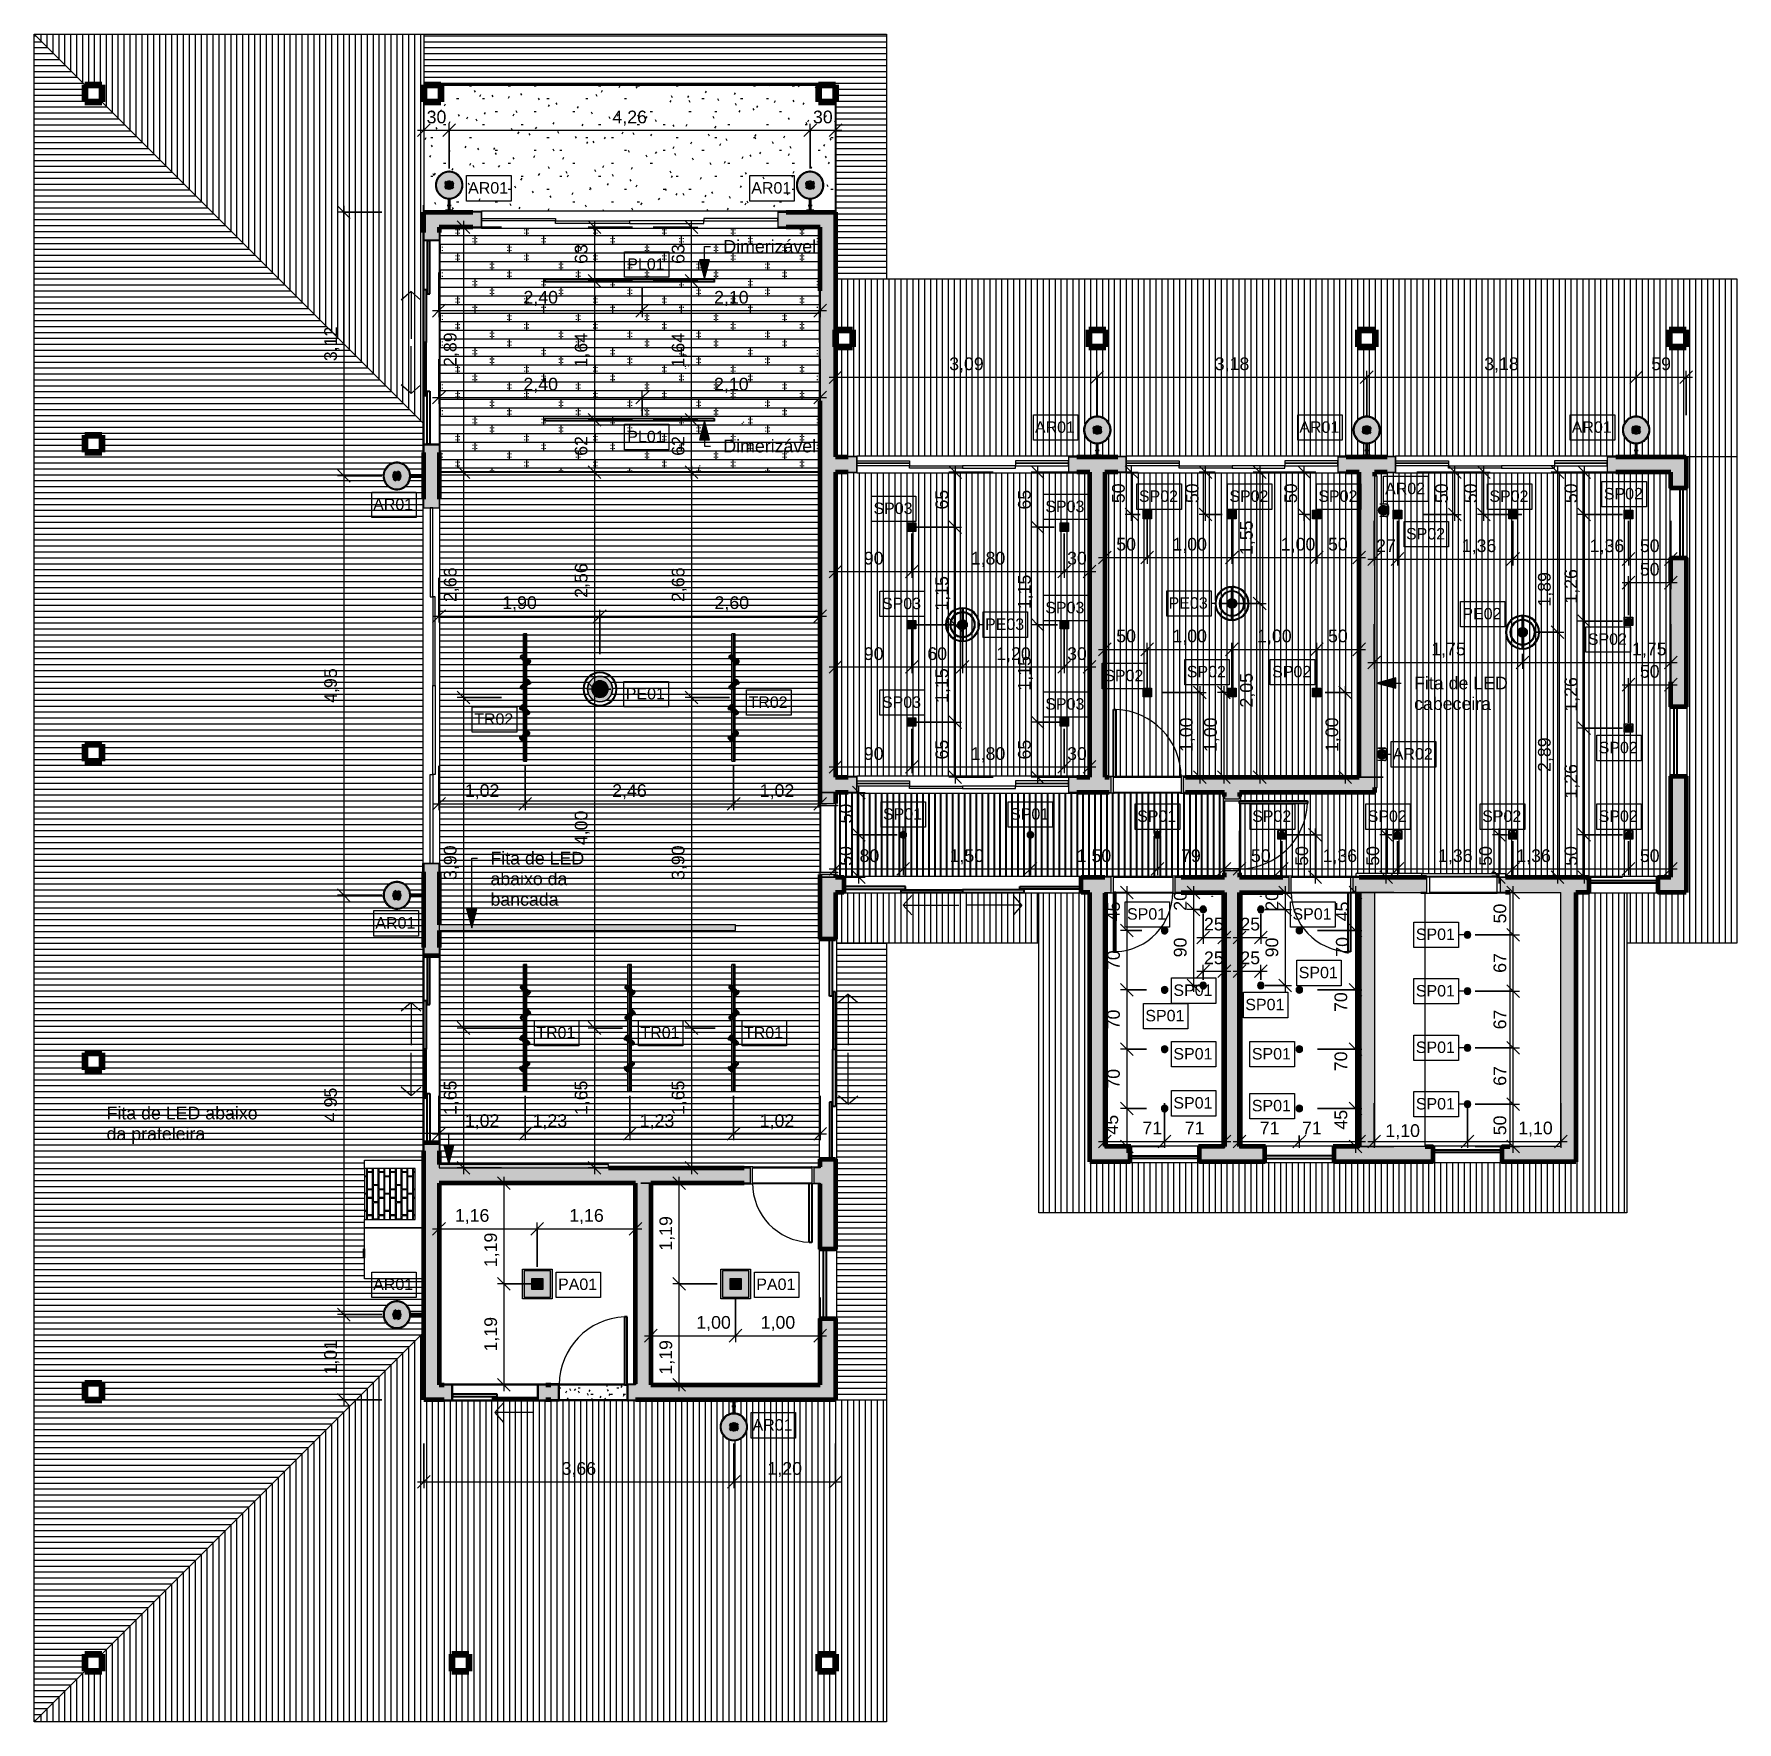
# Model space of a CAD drawing. Header units: millimetres. Extents: x -11845 to 8255, y -23120 to -3200.
import ezdxf

# ---------------------------------------------------------------- set-up
doc = ezdxf.new("R2010")
doc.units = ezdxf.units.MM
for name, color, linetype, lineweight in [('A-ANNO-DIMS', 211, 'Continuous', 9), ('A-ANNO-DIMS-75', 211, 'Continuous', 9), ('A-CLNG-PATT', 13, 'Continuous', 9), ('A-DETL-GENF', 92, 'Continuous', 9), ('A-DETL-THIN', 151, 'Continuous', 9), ('A-DOOR', 31, 'Continuous', 9), ('A-FLOR', 192, 'Continuous', 25), ('A-FLOR-PATT', 8, 'Continuous', 25), ('A-GENM', 13, 'Continuous', 9), ('A-GLAZ', 151, 'Continuous', 9), ('A-ROOF', 132, 'Continuous', 9), ('A-ROOF-PATT', 132, 'Continuous', 9), ('A-WALL', 113, 'Continuous', 25), ('A-WALL-PATT', 111, 'Continuous', 25), ('E-LITE-EQPM', 33, 'Continuous', 9), ('E-LITE-EQPM-IDEN', 33, 'Continuous', 9), ('G-ANNO-TEXT', 231, 'Continuous', 9), ('I-FURN', 30, 'Continuous', 9), ('S-COLS', 52, 'Continuous', 25), ('S-COLS-SYMB', 171, 'Continuous', 100)]:
    doc.layers.add(name, color=color, linetype=linetype, lineweight=lineweight)
doc.styles.add('@Arial Unicode MS', font='ARIALUNI.TTF', dxfattribs={"height": 150})
doc.styles.add('Arial', font='arial.ttf', dxfattribs={"height": 135})
doc.styles.add('Arial_1', font='arial.ttf', dxfattribs={"height": 150})
doc.dimstyles.new('CRT_-__Metros_-_Linha_de_chamada_3_5_mm', dxfattribs={"dimscale": 304.8, "dimtxt": 150.876728, "dimasz": 0.492126, "dimexe": 0.246063, "dimexo": 0.0625, "dimgap": 0.123031, "dimtad": 1, "dimlfac": 0.001, "dimrnd": 0.01, "dimzin": 0, "dimdsep": 46, "dimtxsty": '@Arial Unicode MS', "dimblk1": 'OBLIQUE', "dimblk2": 'OBLIQUE', "dimsah": 1, "dimcen": 0.09, "dimdle": 0.246063, "dimazin": 0, "dimtfac": 1, "dimtdec": 4, "dimtix": 1, "dimtmove": 0, "dimatfit": 3, "dimfxl": 1.476378, "dimfxlon": 1, "dimtvp": 1, "dimtolj": 1, "dimtzin": 0, "dimarcsym": 2})
doc.dimstyles.new('CRT_-__Metros_-_Linha_de_chamada_3_5_mm_1', dxfattribs={"dimscale": 304.8, "dimtxt": 150.876728, "dimasz": 0.492126, "dimexe": 0.246063, "dimexo": 0.0625, "dimgap": 0.123031, "dimtad": 1, "dimdec": 0, "dimlfac": 0.1, "dimdsep": 46, "dimtxsty": '@Arial Unicode MS', "dimblk1": 'OBLIQUE', "dimblk2": 'OBLIQUE', "dimsah": 1, "dimcen": 0.09, "dimdle": 0.246063, "dimazin": 0, "dimtfac": 1, "dimtdec": 4, "dimtix": 1, "dimtmove": 0, "dimatfit": 3, "dimfxl": 1.476378, "dimfxlon": 1, "dimtvp": 1, "dimtolj": 1, "dimtzin": 0, "dimarcsym": 2})
doc.dimstyles.new('CRT_-__Metros_-_Linha_de_chamada_3_5_mm_2', dxfattribs={"dimscale": 304.8, "dimtxt": 150.876728, "dimasz": 0.492126, "dimexe": 0.246063, "dimexo": 0.0625, "dimgap": 0.123031, "dimtad": 1, "dimlfac": 0.001, "dimrnd": 0.01, "dimzin": 0, "dimdsep": 46, "dimtxsty": '@Arial Unicode MS', "dimblk1": 'OBLIQUE', "dimblk2": 'OBLIQUE', "dimsah": 1, "dimcen": 0.09, "dimdle": 0.246063, "dimazin": 0, "dimtfac": 1, "dimtdec": 4, "dimtix": 1, "dimtmove": 2, "dimatfit": 3, "dimfxl": 1.476378, "dimfxlon": 1, "dimtvp": 1, "dimtolj": 1, "dimtzin": 0, "dimarcsym": 2})
doc.dimstyles.new('CRT_-__Metros_-_Linha_de_chamada_3_5_mm_3', dxfattribs={"dimscale": 304.8, "dimtxt": 150.876728, "dimasz": 0.492126, "dimexe": 0.246063, "dimexo": 0.0625, "dimgap": 0.123031, "dimtad": 1, "dimdec": 0, "dimlfac": 0.1, "dimdsep": 46, "dimtxsty": '@Arial Unicode MS', "dimblk1": 'OBLIQUE', "dimblk2": 'OBLIQUE', "dimsah": 1, "dimcen": 0.09, "dimdle": 0.246063, "dimazin": 0, "dimtfac": 1, "dimtdec": 4, "dimtix": 1, "dimtmove": 2, "dimatfit": 3, "dimfxl": 1.476378, "dimfxlon": 1, "dimtvp": 1, "dimtolj": 1, "dimtzin": 0, "dimarcsym": 2})

msp = doc.modelspace()

# ---------------------------------------------------------------- texts
at = {"layer": 'E-LITE-EQPM-IDEN', "char_height": 135, "attachment_point": 1, "style": 'Arial'}
for s, insert, width in [('AR01', (-6720.811, -4947.213), 565.18969), ('AR01', (-3378.567, -4947.213), 565.18969), ('PL01', (-4842.588, -5847.132), 529.11375), ('AR01', (-30.739, -7770.727), 565.18969), ('AR01', (3090.048, -7770.727), 565.18969), ('AR01', (6305.576, -7770.727), 565.18969), ('PL01', (-4842.588, -7881.677), 529.11375), ('SP02', (1196.652, -8585.545), 553.16437), ('SP02', (2264.363, -8585.545), 553.16437), ('SP02', (3314.41, -8585.545), 553.16437), ('AR02', (4102.714, -8494.751), 565.18969), ('SP02', (5333.739, -8585.545), 553.16437), ('SP02', (6684.414, -8556.387), 553.16437), ('AR01', (-7841.639, -8682.546), 565.18969), ('SP03', (-1936.526, -8729.1), 553.16437), ('SP03', (91.471, -8706.387), 553.16437), ('SP02', (4349.106, -9029.1), 553.16437), ('PE03', (1547.645, -9846.387), 553.16437), ('SP03', (-1836.526, -9851.927), 553.16437), ('SP03', (91.471, -9900.265), 553.16437), ('PE02', (5014.609, -9972.543), 553.16437), ('PE03', (-618.97, -10096.387), 553.16437), ('SP02', (6495.477, -10272.543), 553.16437), ('SP02', (787.318, -10702.466), 553.16437), ('SP02', (1761.719, -10656.387), 553.16437), ('SP02', (2769.398, -10656.387), 553.16437), ('PE01', (-4859.837, -10916.387), 553.16437), ('TR02', (-3411.162, -11016.387), 553.16437), ('SP03', (-1836.526, -11016.387), 553.16437), ('SP03', (91.471, -11037.593), 553.16437), ('TR02', (-6649.34, -11216.387), 553.16437), ('AR02', (4193.224, -11626.387), 565.18969), ('SP02', (6623.474, -11552.434), 553.16437), ('SP01', (-1824.026, -12336.387), 553.16437), ('SP01', (-324.026, -12336.387), 553.16437), ('SP01', (1175.974, -12362.159), 553.16437), ('SP02', (2533.474, -12362.159), 553.16437), ('SP02', (3896.808, -12362.159), 553.16437), ('SP02', (5248.474, -12362.159), 553.16437), ('SP02', (6623.474, -12362.159), 553.16437), ('AR01', (-7815.52, -13621.874), 565.18969), ('SP01', (1056.316, -13516.387), 553.16437), ('SP01', (3009.316, -13516.387), 553.16437), ('SP01', (4465.112, -13756.387), 553.16437), ('SP01', (3082.914, -14207.321), 553.16437), ('SP01', (1603.474, -14416.387), 553.16437), ('SP01', (4465.112, -14423.053), 553.16437), ('SP01', (2452.43, -14585.343), 553.16437), ('SP01', (1272.541, -14716.387), 553.16437), ('TR01', (-5916.431, -14916.387), 553.16437), ('TR01', (-4687.113, -14916.387), 553.16437), ('TR01', (-3464.79, -14916.387), 553.16437), ('SP01', (1603.474, -15166.387), 553.16437), ('SP01', (2529.455, -15166.387), 553.16437), ('SP01', (4465.112, -15089.72), 553.16437), ('SP01', (1603.474, -15745.487), 553.16437), ('SP01', (2529.455, -15778.069), 553.16437), ('SP01', (4465.112, -15756.387), 553.16437), ('AR01', (-7841.639, -17886.876), 565.18969), ('PA01', (-5659.538, -17886.876), 553.16437), ('PA01', (-3319.538, -17886.876), 553.16437), ('AR01', (-3363.561, -19546.25), 565.18969)]:
    msp.add_mtext(s, dxfattribs=dict(at, insert=insert, width=width))
at = {"layer": 'G-ANNO-TEXT', "color": 7, "char_height": 150, "attachment_point": 1, "style": 'Arial_1'}
for s, insert, width in [('Dimerizável', (-3708.345, -5630.705), 1364.87297), ('Dimerizável', (-3708.345, -7986.607), 1364.87297), ('Fita de LED', (4444.433, -10783.584), 1370.88562), ('cabeceira', (4444.433, -11026.67), 1130.37937), ('Fita de LED', (-6457.526, -12850.711), 1370.88562), ('abaixo da ', (-6457.526, -13093.797), 1202.53125), ('bancada', (-6457.526, -13336.883), 998.10094), ('Fita de LED abaixo ', (-10988.136, -15858.824), 2284.80937), ('da prateleira', (-10988.136, -16101.91), 1443.0375)]:
    msp.add_mtext(s, dxfattribs=dict(at, insert=insert, width=width))

# ---------------------------------------------------------------- blocks, each defined once
blk = doc.blocks.new('Porta correr 4 folhas - 250 x 210-3560947-PLANTA DE FORRO TÉRREO')
at = {"layer": 'A-DOOR'}
for p, q in [((-1349, 90), (-1349, 100)), ((-1249, 100), (-1349, 100)), ((-1349, 90), (-1250, 90)), ((-1250, -90), (-1250, 90)), ((-625, 15), (-1250, 15)), ((-1250, 15), (-1250, -15)), ((1249, 100), (-1249, 100)), ((-1249, -100), (-1249, 100)), ((0, 45), (-625, 45)), ((-625, 45), (-625, 15)), ((-625, 15), (0, 15)), ((-625, -15), (-625, 15)), ((0, 15), (0, 45)), ((0, 45), (625, 45)), ((0, 15), (0, 45)), ((625, 15), (0, 15)), ((625, 45), (625, 15)), ((625, -15), (625, 15)), ((625, 15), (1250, 15)), ((1249, -100), (1249, 100)), ((1249, 100), (1349, 100)), ((1349, 90), (1250, 90)), ((1250, 90), (1250, -90)), ((1250, 15), (1250, -15)), ((1349, 100), (1349, 90)), ((-1349, -100), (-1349, -90)), ((-1250, -90), (-1349, -90)), ((-1349, -100), (-1249, -100)), ((-625, -15), (-1250, -15)), ((-1250, -15), (-1250, -45)), ((-1250, -15), (-625, -15)), ((-1250, -45), (-625, -45)), ((-1249, -100), (1249, -100)), ((-625, -45), (-625, -15)), ((625, -45), (625, -15)), ((625, -15), (1250, -15)), ((1250, -15), (625, -15)), ((1250, -45), (625, -45)), ((1349, -100), (1249, -100)), ((1250, -15), (1250, -45)), ((1250, -90), (1349, -90)), ((1349, -90), (1349, -100))]:
    blk.add_line(p, q, dxfattribs=at)
blk = doc.blocks.new('Janela basculante e folha fixa - 80 x 160 cm 2-4390414-PLANTA DE FORRO TÉRREO')
at = {"layer": 'A-GLAZ', "lineweight": 25}
for p, q in [((-508, 90), (-508, 100)), ((-508, 100), (-413, 100)), ((-408, 95), (-408, -95)), ((392, -95), (392, 95)), ((397, 100), (492, 100)), ((492, 100), (492, 90)), ((-508, -100), (-508, -90)), ((-413, -100), (-508, -100)), ((-408, -50), (-408, -20)), ((-408, -20), (392, -20)), ((392, -50), (-408, -50)), ((392, -20), (392, -50)), ((492, -100), (397, -100)), ((492, -90), (492, -100))]:
    blk.add_line(p, q, dxfattribs=at)
at = {"layer": 'A-GLAZ'}
for p, q in [((-418, -90), (-418, 90)), ((-413, 100), (397, 100)), ((402, 90), (402, -90)), ((397, -100), (-413, -100))]:
    blk.add_line(p, q, dxfattribs=at)
at = {"layer": 'A-GLAZ', "lineweight": 25}
for centre, start, end in [((-413, 95), 360, 90), ((397, 95), 90, 180), ((-413, -95), 270, 0), ((397, -95), 180, 270)]:
    blk.add_arc(centre, 5, start, end, dxfattribs=at)
at = {"layer": 'A-GLAZ'}
for points, knots in [([(-413, 100), (-413, 100), (-412, 100), (-411, 100), (-411, 99), (-410, 99), (-410, 99), (-410, 99), (-409, 98), (-409, 98), (-409, 98), (-409, 97), (-408, 96), (-408, 95), (-408, 95)], [0, 0, 0, 0, 0.166667, 0.25, 0.333333, 0.375, 0.416667, 0.5, 0.541667, 0.583333, 0.666667, 0.75, 0.833333, 1, 1, 1, 1]), ([(392, 95), (392, 95), (392, 96), (392, 97), (392, 98), (393, 98), (393, 98), (393, 99), (394, 99), (394, 99), (394, 99), (395, 100), (396, 100), (396, 100), (397, 100)], [-1, -1, -1, -1, -0.833333, -0.75, -0.666667, -0.583333, -0.541667, -0.5, -0.416667, -0.375, -0.333333, -0.25, -0.166667, 0, 0, 0, 0]), ([(-408, -95), (-408, -95), (-408, -96), (-409, -97), (-409, -98), (-409, -98), (-409, -98), (-410, -99), (-410, -99), (-411, -99), (-411, -99), (-411, -100), (-412, -100), (-413, -100), (-413, -100)], [0, 0, 0, 0, 0.166667, 0.25, 0.333333, 0.416667, 0.458333, 0.5, 0.583333, 0.666667, 0.708333, 0.75, 0.833333, 1, 1, 1, 1]), ([(397, -100), (396, -100), (396, -100), (395, -100), (394, -99), (394, -99), (394, -99), (393, -99), (393, -98), (393, -98), (392, -98), (392, -97), (392, -96), (392, -95), (392, -95)], [-1, -1, -1, -1, -0.833333, -0.75, -0.666667, -0.625, -0.583333, -0.5, -0.458333, -0.416667, -0.333333, -0.25, -0.166667, 0, 0, 0, 0])]:
    blk.add_open_spline(points, degree=3, knots=knots, dxfattribs=at)
blk = doc.blocks.new('Janela basculante e folha fixa - 80 x 160 cm 2-4390463-PLANTA DE FORRO TÉRREO')
at = {"layer": 'A-GLAZ', "lineweight": 25}
for p, q in [((-508, 90), (-508, 100)), ((-508, 100), (-413, 100)), ((-408, 95), (-408, -95)), ((392, -95), (392, 95)), ((397, 100), (492, 100)), ((492, 100), (492, 90)), ((-508, -100), (-508, -90)), ((-413, -100), (-508, -100)), ((-408, -50), (-408, -20)), ((-408, -20), (392, -20)), ((392, -50), (-408, -50)), ((392, -20), (392, -50)), ((492, -100), (397, -100)), ((492, -90), (492, -100))]:
    blk.add_line(p, q, dxfattribs=at)
at = {"layer": 'A-GLAZ'}
for p, q in [((-418, -90), (-418, 90)), ((-413, 100), (397, 100)), ((402, 90), (402, -90)), ((397, -100), (-413, -100))]:
    blk.add_line(p, q, dxfattribs=at)
at = {"layer": 'A-GLAZ', "lineweight": 25}
for centre, start, end in [((-413, 95), 360, 90), ((397, 95), 90, 180), ((-413, -95), 270, 0), ((397, -95), 180, 270)]:
    blk.add_arc(centre, 5, start, end, dxfattribs=at)
at = {"layer": 'A-GLAZ'}
for points, knots in [([(-413, 100), (-413, 100), (-412, 100), (-411, 100), (-411, 99), (-410, 99), (-410, 99), (-410, 99), (-409, 98), (-409, 98), (-409, 98), (-409, 97), (-408, 96), (-408, 95), (-408, 95)], [0, 0, 0, 0, 0.166667, 0.25, 0.333333, 0.375, 0.416667, 0.5, 0.541667, 0.583333, 0.666667, 0.75, 0.833333, 1, 1, 1, 1]), ([(392, 95), (392, 95), (392, 96), (392, 97), (392, 98), (393, 98), (393, 98), (393, 99), (394, 99), (394, 99), (394, 99), (395, 100), (396, 100), (396, 100), (397, 100)], [-1, -1, -1, -1, -0.833333, -0.75, -0.666667, -0.583333, -0.541667, -0.5, -0.416667, -0.375, -0.333333, -0.25, -0.166667, 0, 0, 0, 0]), ([(-408, -95), (-408, -95), (-408, -96), (-409, -97), (-409, -98), (-409, -98), (-409, -98), (-410, -99), (-410, -99), (-411, -99), (-411, -99), (-411, -100), (-412, -100), (-413, -100), (-413, -100)], [0, 0, 0, 0, 0.166667, 0.25, 0.333333, 0.416667, 0.458333, 0.5, 0.583333, 0.666667, 0.708333, 0.75, 0.833333, 1, 1, 1, 1]), ([(397, -100), (396, -100), (396, -100), (395, -100), (394, -99), (394, -99), (394, -99), (393, -99), (393, -98), (393, -98), (392, -98), (392, -97), (392, -96), (392, -95), (392, -95)], [-1, -1, -1, -1, -0.833333, -0.75, -0.666667, -0.625, -0.583333, -0.5, -0.458333, -0.416667, -0.333333, -0.25, -0.166667, 0, 0, 0, 0])]:
    blk.add_open_spline(points, degree=3, knots=knots, dxfattribs=at)
blk = doc.blocks.new('Pilar de Madeira - 20x20cm-4274178-PLANTA DE FORRO TÉRREO')
at = {"layer": 'S-COLS', "lineweight": 80}
for p, q in [((-100, 100), (100, 100)), ((-100, -100), (-100, 100)), ((100, 100), (100, -100)), ((100, -100), (-100, -100))]:
    blk.add_line(p, q, dxfattribs=at)
at = {"layer": 'S-COLS-SYMB'}
for p, q in [((-100, 100), (-100, -100)), ((-100, 100), (100, 100)), ((100, 100), (100, -100)), ((-100, -100), (100, -100))]:
    blk.add_line(p, q, dxfattribs=at)
blk = doc.blocks.new('Pilar de Madeira - 20x20cm-4274203-PLANTA DE FORRO TÉRREO')
at = {"layer": 'S-COLS', "lineweight": 80}
for p, q in [((-100, 100), (100, 100)), ((-100, -100), (-100, 100)), ((100, 100), (100, -100)), ((100, -100), (-100, -100))]:
    blk.add_line(p, q, dxfattribs=at)
at = {"layer": 'S-COLS-SYMB'}
for p, q in [((-100, 100), (-100, -100)), ((-100, 100), (100, 100)), ((100, 100), (100, -100)), ((-100, -100), (100, -100))]:
    blk.add_line(p, q, dxfattribs=at)
blk = doc.blocks.new('Pilar de Madeira - 20x20cm-4274204-PLANTA DE FORRO TÉRREO')
at = {"layer": 'S-COLS', "lineweight": 80}
for p, q in [((-100, 100), (100, 100)), ((-100, -100), (-100, 100)), ((100, 100), (100, -100)), ((100, -100), (-100, -100))]:
    blk.add_line(p, q, dxfattribs=at)
at = {"layer": 'S-COLS-SYMB'}
for p, q in [((-100, 100), (-100, -100)), ((-100, 100), (100, 100)), ((100, 100), (100, -100)), ((-100, -100), (100, -100))]:
    blk.add_line(p, q, dxfattribs=at)
blk = doc.blocks.new('CRT_POR_Abrir_1 Folha_Madeira - 70 x 210 cm-3907157-PLANTA DE FORRO TÉRREO')
at = {"layer": 'A-DOOR', "lineweight": 25}
for p, q in [((-350, 790), (-320, 790)), ((-350, 90), (-350, 790)), ((-320, 790), (-320, 90)), ((-320, 90), (-350, 90))]:
    blk.add_line(p, q, dxfattribs=at)
at = {"layer": 'A-DOOR'}
for p, q in [((-350, 90), (-350, 790)), ((-450, 90), (-450, 100)), ((-450, 100), (-355, 100)), ((-375, 90), (-450, 90)), ((-375, -90), (-375, 90)), ((-355, 100), (-350, 100)), ((-350, 90), (350, 90)), ((-350, -90), (-350, 90)), ((-350, 90), (350, 90)), ((-320, 100), (355, 100)), ((350, 90), (350, 95)), ((350, 90), (350, -90)), ((450, 100), (355, 100)), ((375, 90), (450, 90)), ((375, 90), (375, -90)), ((450, 100), (450, 90)), ((-450, -100), (-450, -90)), ((-450, -90), (-375, -90)), ((-345, -100), (-450, -100)), ((350, -90), (-350, -90)), ((345, -100), (-345, -100)), ((-340, -90), (340, -90)), ((-340, -90), (-340, -95)), ((340, -95), (340, -90)), ((345, -100), (450, -100)), ((450, -90), (375, -90)), ((450, -90), (450, -100))]:
    blk.add_line(p, q, dxfattribs=at)
for centre, radius, start, end in [((-350, 90), 700, 0, 87.5374), ((-355, 95), 5, 0, 90), ((355, 95), 5, 90, 180), ((-345, -95), 5, 270, 0), ((345, -95), 5, 180, 270)]:
    blk.add_arc(centre, radius, start, end, dxfattribs=at)
for points, knots in [([(-355, 100), (-355, 100), (-354, 100), (-353, 100), (-353, 99), (-352, 99), (-352, 99), (-352, 99), (-351, 98), (-351, 98), (-351, 98), (-351, 98)], [0, 0, 0, 0, 0.1666667, 0.25, 0.3333333, 0.375, 0.4166667, 0.5, 0.5416667, 0.5833333, 0.6666667, 0.6666667, 0.6666667, 0.6666667]), ([(351, 98), (351, 98), (351, 98), (351, 98), (352, 99), (352, 99), (352, 99), (353, 99), (353, 100), (354, 100), (355, 100), (355, 100)], [-0.6666667, -0.6666667, -0.6666667, -0.6666667, -0.5833333, -0.5416667, -0.5, -0.4166667, -0.375, -0.3333333, -0.25, -0.1666667, 0, 0, 0, 0]), ([(-341, -98), (-341, -98), (-341, -98), (-341, -98), (-342, -99), (-342, -99), (-342, -99), (-343, -99), (-343, -100), (-344, -100), (-345, -100), (-345, -100)], [0.3333333, 0.3333333, 0.3333333, 0.3333333, 0.4166667, 0.4583333, 0.5, 0.5833333, 0.6666667, 0.7083333, 0.75, 0.8333333, 1, 1, 1, 1]), ([(345, -100), (345, -100), (344, -100), (343, -100), (343, -99), (342, -99), (342, -99), (342, -99), (341, -98), (341, -98), (341, -98), (341, -98)], [-1, -1, -1, -1, -0.8333333, -0.75, -0.6666667, -0.625, -0.5833333, -0.5, -0.4583333, -0.4166667, -0.3333333, -0.3333333, -0.3333333, -0.3333333])]:
    blk.add_open_spline(points, degree=3, knots=knots, dxfattribs=at)
blk = doc.blocks.new('CRT_JAN_Correr_Vidro e Madeira_4 Folhas - 220x90 cm p 120-4292420-PLANTA DE FORRO TÉRREO')
at = {"layer": 'A-GLAZ'}
for p, q in [((-558, 240), (-458, 355)), ((-558, 240), (-458, 125)), ((-558, 240), (-53, 240)), ((542, 240), (37, 240)), ((542, 240), (442, 355)), ((542, 240), (442, 125)), ((-1208, 90), (-1208, 100)), ((1192, 100), (-1208, 100)), ((1192, 90), (-1208, 90)), ((-1118, 90), (-1118, -90)), ((-1108, 90), (-1108, -90)), ((1092, 90), (1092, -90)), ((1102, -90), (1102, 90)), ((1192, 90), (1192, 100)), ((-1208, -100), (-1208, -90)), ((1192, -90), (-1208, -90)), ((1192, -100), (-1208, -100)), ((1192, -100), (1192, -90))]:
    blk.add_line(p, q, dxfattribs=at)
at = {"layer": 'A-GLAZ', "lineweight": 25}
for p, q in [((-1108, 20), (-1108, 50)), ((-1108, 50), (-533, 50)), ((-533, 20), (-1108, 20)), ((-8, 90), (-583, 90)), ((-583, 90), (-583, 60)), ((-583, 60), (-8, 60)), ((-533, 50), (-533, 20)), ((-8, 60), (-8, 90)), ((-8, 90), (567, 90)), ((-8, 60), (-8, 90)), ((567, 60), (-8, 60)), ((517, 50), (517, 20)), ((1092, 50), (517, 50)), ((517, 20), (1092, 20)), ((567, 90), (567, 60)), ((1092, 20), (1092, 50))]:
    blk.add_line(p, q, dxfattribs=at)
blk = doc.blocks.new('CRT_JAN_Correr_Vidro e Madeira_4 Folhas - 280x160-3756827-PLANTA DE FORRO TÉRREO')
at = {"layer": 'A-GLAZ'}
for p, q in [((-708, 240), (-608, 355)), ((-708, 240), (-608, 125)), ((-708, 240), (-53, 240)), ((692, 240), (37, 240)), ((692, 240), (592, 355)), ((692, 240), (592, 125)), ((-1418, 90), (-1418, -90)), ((-1412, 100), (1396, 100)), ((1402, -90), (1402, 90)), ((1396, -100), (-1412, -100))]:
    blk.add_line(p, q, dxfattribs=at)
at = {"layer": 'A-GLAZ', "lineweight": 25}
for p, q in [((-1412, 100), (-1508, 100)), ((-1408, 20), (-1408, 50)), ((-1408, 50), (-683, 50)), ((-683, 20), (-1408, 20)), ((-1407, -95), (-1407, 95)), ((-8, 90), (-733, 90)), ((-733, 90), (-733, 60)), ((-733, 60), (-8, 60)), ((-683, 50), (-683, 20)), ((-8, 60), (-8, 90)), ((-8, 90), (717, 90)), ((-8, 60), (-8, 90)), ((717, 60), (-8, 60)), ((667, 50), (667, 20)), ((1392, 50), (667, 50)), ((667, 20), (1392, 20)), ((717, 90), (717, 60)), ((1391, 95), (1391, -95)), ((1392, 20), (1392, 50)), ((1492, 100), (1396, 100)), ((-1508, -90), (-1508, -100)), ((-1508, -100), (-1412, -100)), ((1396, -100), (1492, -100))]:
    blk.add_line(p, q, dxfattribs=at)
for centre, start, end in [((-1412, 95), 0, 90), ((1396, 95), 90, 180), ((-1412, -95), 270, 0), ((1396, -95), 180, 270)]:
    blk.add_arc(centre, 5, start, end, dxfattribs=at)
at = {"layer": 'A-GLAZ'}
for points, knots in [([(-1407, 95), (-1407, 95), (-1407, 96), (-1408, 97), (-1408, 98), (-1408, 98), (-1408, 98), (-1409, 99), (-1409, 99), (-1409, 99), (-1410, 99), (-1410, 100), (-1411, 100), (-1412, 100), (-1412, 100)], [-1, -1, -1, -1, -0.833333, -0.75, -0.666667, -0.583333, -0.541667, -0.5, -0.416667, -0.375, -0.333333, -0.25, -0.166667, 0, 0, 0, 0]), ([(1396, 100), (1395, 100), (1395, 100), (1394, 100), (1393, 99), (1393, 99), (1393, 99), (1392, 99), (1392, 98), (1392, 98), (1391, 98), (1391, 97), (1391, 96), (1391, 95), (1391, 95)], [0, 0, 0, 0, 0.166667, 0.25, 0.333333, 0.375, 0.416667, 0.5, 0.541667, 0.583333, 0.666667, 0.75, 0.833333, 1, 1, 1, 1]), ([(-1412, -100), (-1412, -100), (-1411, -100), (-1410, -100), (-1410, -99), (-1409, -99), (-1409, -99), (-1409, -99), (-1408, -98), (-1408, -98), (-1408, -98), (-1408, -97), (-1407, -96), (-1407, -95), (-1407, -95)], [-1, -1, -1, -1, -0.833333, -0.75, -0.666667, -0.625, -0.583333, -0.5, -0.458333, -0.416667, -0.333333, -0.25, -0.166667, 0, 0, 0, 0]), ([(1391, -95), (1391, -95), (1391, -96), (1391, -97), (1391, -98), (1392, -98), (1392, -98), (1392, -99), (1393, -99), (1393, -99), (1394, -99), (1394, -100), (1395, -100), (1395, -100), (1396, -100)], [0, 0, 0, 0, 0.166667, 0.25, 0.333333, 0.416667, 0.458333, 0.5, 0.583333, 0.666667, 0.708333, 0.75, 0.833333, 1, 1, 1, 1])]:
    blk.add_open_spline(points, degree=3, knots=knots, dxfattribs=at)
blk = doc.blocks.new('CRT_POR_Abrir_1 Folha_Madeira - 80 x 210 cm-3907159-PLANTA DE FORRO TÉRREO')
at = {"layer": 'A-DOOR', "lineweight": 25}
for p, q in [((-400, 890), (-370, 890)), ((-400, 90), (-400, 890)), ((-370, 890), (-370, 90)), ((-370, 90), (-400, 90))]:
    blk.add_line(p, q, dxfattribs=at)
at = {"layer": 'A-DOOR'}
for p, q in [((-400, 90), (-400, 890)), ((-450, 90), (-450, 100)), ((-450, 100), (-405, 100)), ((-425, 90), (-450, 90)), ((-425, -90), (-425, 90)), ((-405, 100), (-400, 100)), ((-400, 90), (400, 90)), ((-400, -90), (-400, 90)), ((-400, 90), (400, 90)), ((-370, 100), (405, 100)), ((400, 90), (400, 95)), ((400, 90), (400, -90)), ((450, 100), (405, 100)), ((425, 90), (450, 90)), ((425, 90), (425, -90)), ((450, 100), (450, 90)), ((-450, -100), (-450, -90)), ((-450, -90), (-425, -90)), ((-395, -100), (-450, -100)), ((400, -90), (-400, -90)), ((395, -100), (-395, -100)), ((-390, -90), (390, -90)), ((-390, -90), (-390, -95)), ((390, -95), (390, -90)), ((395, -100), (450, -100)), ((450, -90), (425, -90)), ((450, -90), (450, -100))]:
    blk.add_line(p, q, dxfattribs=at)
for centre, radius, start, end in [((-400, 90), 800, 0, 87.8453), ((-405, 95), 5, 0, 90), ((405, 95), 5, 90, 180), ((-395, -95), 5, 270, 0), ((395, -95), 5, 180, 270)]:
    blk.add_arc(centre, radius, start, end, dxfattribs=at)
for points, knots in [([(-405, 100), (-405, 100), (-404, 100), (-403, 100), (-403, 99), (-402, 99), (-402, 99), (-402, 99), (-401, 98), (-401, 98), (-401, 98), (-401, 97)], [0, 0, 0, 0, 0.1666667, 0.25, 0.3333333, 0.375, 0.4166667, 0.5, 0.5416667, 0.5833333, 0.6666667, 0.6666667, 0.6666667, 0.6666667]), ([(401, 97), (401, 98), (401, 98), (401, 98), (402, 99), (402, 99), (402, 99), (403, 99), (403, 100), (404, 100), (405, 100), (405, 100)], [-0.6666667, -0.6666667, -0.6666667, -0.6666667, -0.5833333, -0.5416667, -0.5, -0.4166667, -0.375, -0.3333333, -0.25, -0.1666667, 0, 0, 0, 0]), ([(-391, -98), (-391, -98), (-391, -98), (-391, -98), (-392, -99), (-392, -99), (-392, -99), (-393, -99), (-393, -100), (-394, -100), (-395, -100), (-395, -100)], [0.3333333, 0.3333333, 0.3333333, 0.3333333, 0.4166667, 0.4583333, 0.5, 0.5833333, 0.6666667, 0.7083333, 0.75, 0.8333333, 1, 1, 1, 1]), ([(395, -100), (395, -100), (394, -100), (393, -100), (393, -99), (392, -99), (392, -99), (392, -99), (391, -98), (391, -98), (391, -98), (391, -98)], [-1, -1, -1, -1, -0.8333333, -0.75, -0.6666667, -0.625, -0.5833333, -0.5, -0.4583333, -0.4166667, -0.3333333, -0.3333333, -0.3333333, -0.3333333])]:
    blk.add_open_spline(points, degree=3, knots=knots, dxfattribs=at)
blk = doc.blocks.new('CRT-POR-PMA-1Folha_Correr_3_5cm-Madeira - 80x210cm-4386539-PLANTA DE FORRO TÉRREO')
at = {"layer": 'A-DOOR'}
for p, q in [((-500, 90), (-500, 100)), ((-500, 100), (-400, 100)), ((-435, 90), (-500, 90)), ((-435, -90), (-435, 90)), ((-400, 100), (-400, -90)), ((400, 100), (-400, 100)), ((-400, 90), (400, 90)), ((400, -90), (400, 100)), ((500, 100), (400, 100)), ((435, 90), (500, 90)), ((435, -90), (435, 90)), ((500, 100), (500, 90)), ((-500, -135), (-500, -90)), ((-500, -90), (-435, -90)), ((-410, -135), (-500, -135)), ((-410, -90), (410, -90)), ((-400, -90), (-410, -90)), ((-410, -90), (-410, -135)), ((-400, -90), (400, -90)), ((-335, -95), (-385, -95)), ((-385, -95), (-385, -100)), ((-385, -100), (-335, -100)), ((-335, -135), (-385, -135)), ((-385, -135), (-385, -140)), ((-385, -140), (-335, -140)), ((-335, -95), (-335, -100)), ((-335, -135), (-335, -140)), ((400, -90), (435, -90)), ((490, -135), (1265, -135)), ((1265, -100), (1265, -135))]:
    blk.add_line(p, q, dxfattribs=at)
blk = doc.blocks.new('CRT_POR_Abrir_1 Folha_Madeira - 70 x 210 cm-3907158-PLANTA DE FORRO TÉRREO')
at = {"layer": 'A-DOOR'}
for p, q in [((-450, 90), (-450, 100)), ((-450, 100), (-345, 100)), ((-375, 90), (-450, 90)), ((-375, -90), (-375, 90)), ((-350, -90), (-350, 90)), ((-350, 90), (350, 90)), ((-345, 100), (345, 100)), ((-340, 95), (-340, 90)), ((-340, 90), (340, 90)), ((340, 90), (340, 95)), ((450, 100), (345, 100)), ((350, 90), (350, -90)), ((375, 90), (450, 90)), ((375, 90), (375, -90)), ((450, 100), (450, 90)), ((-450, -100), (-450, -90)), ((-450, -90), (-375, -90)), ((-355, -100), (-450, -100)), ((-350, -100), (-355, -100)), ((-350, -90), (350, -90)), ((-350, -90), (-350, -790)), ((350, -90), (-350, -90)), ((355, -100), (-320, -100)), ((350, -95), (350, -90)), ((355, -100), (450, -100)), ((450, -90), (375, -90)), ((450, -90), (450, -100))]:
    blk.add_line(p, q, dxfattribs=at)
at = {"layer": 'A-DOOR', "lineweight": 25}
for p, q in [((-320, -90), (-350, -90)), ((-350, -90), (-350, -790)), ((-320, -790), (-320, -90)), ((-350, -790), (-320, -790))]:
    blk.add_line(p, q, dxfattribs=at)
at = {"layer": 'A-DOOR'}
for centre, radius, start, end in [((-345, 95), 5, 0, 90), ((345, 95), 5, 90, 180), ((-355, -95), 5, 270, 0), ((-350, -90), 700, 272.4626, 0), ((355, -95), 5, 180, 270)]:
    blk.add_arc(centre, radius, start, end, dxfattribs=at)
for points, knots in [([(-345, 100), (-345, 100), (-344, 100), (-343, 100), (-343, 99), (-342, 99), (-342, 99), (-342, 99), (-341, 98), (-341, 98), (-341, 98), (-341, 98)], [0, 0, 0, 0, 0.1666667, 0.25, 0.3333333, 0.375, 0.4166667, 0.5, 0.5416667, 0.5833333, 0.6666667, 0.6666667, 0.6666667, 0.6666667]), ([(341, 98), (341, 98), (341, 98), (341, 98), (342, 99), (342, 99), (342, 99), (343, 99), (343, 100), (344, 100), (345, 100), (345, 100)], [-0.6666667, -0.6666667, -0.6666667, -0.6666667, -0.5833333, -0.5416667, -0.5, -0.4166667, -0.375, -0.3333333, -0.25, -0.1666667, 0, 0, 0, 0]), ([(-351, -98), (-351, -98), (-351, -98), (-351, -98), (-352, -99), (-352, -99), (-352, -99), (-353, -99), (-353, -100), (-354, -100), (-355, -100), (-355, -100)], [0.3333333, 0.3333333, 0.3333333, 0.3333333, 0.4166667, 0.4583333, 0.5, 0.5833333, 0.6666667, 0.7083333, 0.75, 0.8333333, 1, 1, 1, 1]), ([(355, -100), (355, -100), (354, -100), (353, -100), (353, -99), (352, -99), (352, -99), (352, -99), (351, -98), (351, -98), (351, -98), (351, -98)], [-1, -1, -1, -1, -0.8333333, -0.75, -0.6666667, -0.625, -0.5833333, -0.5, -0.4583333, -0.4166667, -0.3333333, -0.3333333, -0.3333333, -0.3333333])]:
    blk.add_open_spline(points, degree=3, knots=knots, dxfattribs=at)
blk = doc.blocks.new('Janela basculante e folha fixa - 80 x 160 cm-4197805-PLANTA DE FORRO TÉRREO')
at = {"layer": 'A-GLAZ', "lineweight": 25}
for p, q in [((-508, 90), (-508, 100)), ((-508, 100), (-413, 100)), ((-408, 95), (-408, -95)), ((392, -95), (392, 95)), ((397, 100), (492, 100)), ((492, 100), (492, 90)), ((-508, -100), (-508, -90)), ((-413, -100), (-508, -100)), ((-408, -50), (-408, -20)), ((-408, -20), (392, -20)), ((392, -50), (-408, -50)), ((392, -20), (392, -50)), ((492, -100), (397, -100)), ((492, -90), (492, -100))]:
    blk.add_line(p, q, dxfattribs=at)
at = {"layer": 'A-GLAZ'}
for p, q in [((-418, -90), (-418, 90)), ((-413, 100), (397, 100)), ((402, 90), (402, -90)), ((397, -100), (-413, -100))]:
    blk.add_line(p, q, dxfattribs=at)
at = {"layer": 'A-GLAZ', "lineweight": 25}
for centre, start, end in [((-413, 95), 360, 90), ((397, 95), 90, 180), ((-413, -95), 270, 0), ((397, -95), 180, 270)]:
    blk.add_arc(centre, 5, start, end, dxfattribs=at)
at = {"layer": 'A-GLAZ'}
for points, knots in [([(-413, 100), (-413, 100), (-412, 100), (-411, 100), (-411, 99), (-410, 99), (-410, 99), (-410, 99), (-409, 98), (-409, 98), (-409, 98), (-409, 97), (-408, 96), (-408, 95), (-408, 95)], [0, 0, 0, 0, 0.166667, 0.25, 0.333333, 0.375, 0.416667, 0.5, 0.541667, 0.583333, 0.666667, 0.75, 0.833333, 1, 1, 1, 1]), ([(392, 95), (392, 95), (392, 96), (392, 97), (392, 98), (393, 98), (393, 98), (393, 99), (394, 99), (394, 99), (394, 99), (395, 100), (396, 100), (396, 100), (397, 100)], [-1, -1, -1, -1, -0.833333, -0.75, -0.666667, -0.583333, -0.541667, -0.5, -0.416667, -0.375, -0.333333, -0.25, -0.166667, 0, 0, 0, 0]), ([(-408, -95), (-408, -95), (-408, -96), (-409, -97), (-409, -98), (-409, -98), (-409, -98), (-410, -99), (-410, -99), (-411, -99), (-411, -99), (-411, -100), (-412, -100), (-413, -100), (-413, -100)], [0, 0, 0, 0, 0.166667, 0.25, 0.333333, 0.416667, 0.458333, 0.5, 0.583333, 0.666667, 0.708333, 0.75, 0.833333, 1, 1, 1, 1]), ([(397, -100), (396, -100), (396, -100), (395, -100), (394, -99), (394, -99), (394, -99), (393, -99), (393, -98), (393, -98), (392, -98), (392, -97), (392, -96), (392, -95), (392, -95)], [-1, -1, -1, -1, -0.833333, -0.75, -0.666667, -0.625, -0.583333, -0.5, -0.458333, -0.416667, -0.333333, -0.25, -0.166667, 0, 0, 0, 0])]:
    blk.add_open_spline(points, degree=3, knots=knots, dxfattribs=at)
blk = doc.blocks.new('CRT-POR-Folha-Madeira-Face Based - CRT-POR-Folha-Madeira-Face Based-4263516-PLANTA DE FORRO TÉRREO')
at = {"layer": 'A-GENM'}
for p, q in [((4535, -13140), (4535, -13105)), ((4535, -13105), (5360, -13105)), ((5360, -13140), (4535, -13140)), ((5410, -13105), (5435, -13105)), ((5435, -13140), (5410, -13140))]:
    blk.add_line(p, q, dxfattribs=at)
blk = doc.blocks.new('Portal Simples - Portal Simples-4267059-PLANTA DE FORRO TÉRREO')
at = {"layer": 'A-DOOR'}
for p, q in [((-420, -90), (-420, 90)), ((-420, 90), (-400, 90)), ((-400, 90), (-400, 115)), ((-400, 115), (-390, 115)), ((-390, 115), (-390, -115)), ((390, 115), (400, 115)), ((390, -115), (390, 115)), ((400, 115), (400, 90)), ((400, 90), (420, 90)), ((420, 90), (420, -90)), ((-400, -90), (-420, -90)), ((-400, -115), (-400, -90)), ((-390, -115), (-400, -115)), ((400, -115), (390, -115)), ((420, -90), (400, -90)), ((400, -90), (400, -115))]:
    blk.add_line(p, q, dxfattribs=at)
blk = doc.blocks.new('Porta correr 4 folhas - 350 x 210-3791413-PLANTA DE FORRO TÉRREO')
at = {"layer": 'A-DOOR'}
for p, q in [((-1849, 90), (-1849, 100)), ((-1749, 100), (-1849, 100)), ((-1849, 90), (-1750, 90)), ((-1750, -90), (-1750, 90)), ((-875, 15), (-1750, 15)), ((-1750, 15), (-1750, -15)), ((1749, 100), (-1749, 100)), ((-1749, -100), (-1749, 100)), ((0, 45), (-875, 45)), ((-875, 45), (-875, 15)), ((-875, 15), (0, 15)), ((-875, -15), (-875, 15)), ((0, 15), (0, 45)), ((0, 45), (875, 45)), ((0, 15), (0, 45)), ((875, 15), (0, 15)), ((875, 45), (875, 15)), ((875, -15), (875, 15)), ((875, 15), (1750, 15)), ((1749, -100), (1749, 100)), ((1749, 100), (1849, 100)), ((1849, 90), (1750, 90)), ((1750, 90), (1750, -90)), ((1750, 15), (1750, -15)), ((1849, 100), (1849, 90)), ((-1849, -100), (-1849, -90)), ((-1750, -90), (-1849, -90)), ((-1849, -100), (-1749, -100)), ((-1750, -15), (-875, -15)), ((-1749, -100), (1749, -100)), ((1750, -15), (875, -15)), ((1849, -100), (1749, -100)), ((1750, -90), (1849, -90)), ((1849, -90), (1849, -100))]:
    blk.add_line(p, q, dxfattribs=at)
blk = doc.blocks.new('CRT_JAN_Correr_Vidro e Madeira_4 Folhas - 260x160 cm-3637531-PLANTA DE FORRO TÉRREO')
at = {"layer": 'A-GLAZ', "lineweight": 25}
for p, q in [((-1398, 100), (-1312, 100)), ((-1307, 95), (-1307, -95)), ((1291, -95), (1291, 95)), ((1296, 100), (1392, 100)), ((1392, 100), (1392, 90)), ((-1408, -100), (-1408, -90)), ((-1312, -100), (-1408, -100)), ((-1308, -20), (-1308, -50)), ((-633, -20), (-1308, -20)), ((-1308, -50), (-633, -50)), ((-683, -90), (-683, -60)), ((-683, -60), (-8, -60)), ((-8, -90), (-683, -90)), ((-633, -50), (-633, -20)), ((-8, -60), (-8, -90)), ((667, -60), (-8, -60)), ((-8, -60), (-8, -90)), ((-8, -90), (667, -90)), ((617, -50), (617, -20)), ((617, -20), (1292, -20)), ((1292, -50), (617, -50)), ((667, -90), (667, -60)), ((1292, -20), (1292, -50)), ((1392, -100), (1296, -100)), ((1392, -90), (1392, -100))]:
    blk.add_line(p, q, dxfattribs=at)
at = {"layer": 'A-GLAZ'}
for p, q in [((-1318, -90), (-1318, 90)), ((-1312, 100), (1296, 100)), ((1302, 90), (1302, -90)), ((1296, -100), (-1312, -100)), ((-658, -240), (-558, -125)), ((642, -240), (542, -125)), ((-658, -240), (-558, -355)), ((-658, -240), (-53, -240)), ((642, -240), (37, -240)), ((642, -240), (542, -355))]:
    blk.add_line(p, q, dxfattribs=at)
at = {"layer": 'A-GLAZ', "lineweight": 25}
for centre, start, end in [((-1312, 95), 360, 90), ((1296, 95), 90, 180), ((-1312, -95), 270, 0), ((1296, -95), 180, 270)]:
    blk.add_arc(centre, 5, start, end, dxfattribs=at)
at = {"layer": 'A-GLAZ'}
for points, knots in [([(-1312, 100), (-1312, 100), (-1311, 100), (-1310, 100), (-1310, 99), (-1309, 99), (-1309, 99), (-1309, 99), (-1308, 98), (-1308, 98), (-1308, 98), (-1308, 97), (-1307, 96), (-1307, 95), (-1307, 95)], [0, 0, 0, 0, 0.166667, 0.25, 0.333333, 0.375, 0.416667, 0.5, 0.541667, 0.583333, 0.666667, 0.75, 0.833333, 1, 1, 1, 1]), ([(1291, 95), (1291, 95), (1291, 96), (1291, 97), (1291, 98), (1292, 98), (1292, 98), (1292, 99), (1293, 99), (1293, 99), (1293, 99), (1294, 100), (1295, 100), (1295, 100), (1296, 100)], [-1, -1, -1, -1, -0.833333, -0.75, -0.666667, -0.583333, -0.541667, -0.5, -0.416667, -0.375, -0.333333, -0.25, -0.166667, 0, 0, 0, 0]), ([(-1307, -95), (-1307, -95), (-1307, -96), (-1308, -97), (-1308, -98), (-1308, -98), (-1308, -98), (-1309, -99), (-1309, -99), (-1310, -99), (-1310, -99), (-1310, -100), (-1311, -100), (-1312, -100), (-1312, -100)], [0, 0, 0, 0, 0.166667, 0.25, 0.333333, 0.416667, 0.458333, 0.5, 0.583333, 0.666667, 0.708333, 0.75, 0.833333, 1, 1, 1, 1]), ([(1296, -100), (1295, -100), (1295, -100), (1294, -100), (1293, -99), (1293, -99), (1293, -99), (1292, -99), (1292, -98), (1292, -98), (1291, -98), (1291, -97), (1291, -96), (1291, -95), (1291, -95)], [-1, -1, -1, -1, -0.833333, -0.75, -0.666667, -0.625, -0.583333, -0.5, -0.458333, -0.416667, -0.333333, -0.25, -0.166667, 0, 0, 0, 0])]:
    blk.add_open_spline(points, degree=3, knots=knots, dxfattribs=at)
blk = doc.blocks.new('Janela basculante e folha fixa - 80 x 160 cm-V1-PLANTA DE FORRO TÉRREO')
at = {"layer": 'A-GLAZ', "lineweight": 25}
for p, q in [((-508, 95), (-508, 100)), ((-508, 100), (-413, 100)), ((-408, 90), (-408, -95)), ((392, -95), (392, 90)), ((397, 100), (492, 100)), ((492, 100), (492, 95)), ((-508, -100), (-508, -90)), ((-413, -100), (-508, -100)), ((-408, -50), (-408, -20)), ((-408, -20), (392, -20)), ((392, -50), (-408, -50)), ((392, -20), (392, -50)), ((492, -100), (397, -100)), ((492, -90), (492, -100))]:
    blk.add_line(p, q, dxfattribs=at)
at = {"layer": 'A-GLAZ'}
for p, q in [((-418, -90), (-418, 90)), ((-413, 100), (397, 100)), ((402, 90), (402, -90)), ((397, -100), (-413, -100))]:
    blk.add_line(p, q, dxfattribs=at)
at = {"layer": 'A-GLAZ', "lineweight": 25}
for centre, start, end in [((-413, 95), 360, 90), ((397, 95), 90, 180), ((-413, -95), 270, 0), ((397, -95), 180, 270)]:
    blk.add_arc(centre, 5, start, end, dxfattribs=at)
at = {"layer": 'A-GLAZ'}
for points, knots in [([(-413, 100), (-413, 100), (-412, 100), (-411, 100), (-411, 99), (-410, 99), (-410, 99), (-410, 99), (-409, 98), (-409, 98), (-409, 98), (-409, 97), (-408, 96), (-408, 95), (-408, 95)], [0, 0, 0, 0, 0.166667, 0.25, 0.333333, 0.375, 0.416667, 0.5, 0.541667, 0.583333, 0.666667, 0.75, 0.833333, 1, 1, 1, 1]), ([(392, 95), (392, 95), (392, 96), (392, 97), (392, 98), (393, 98), (393, 98), (393, 99), (394, 99), (394, 99), (394, 99), (395, 100), (396, 100), (396, 100), (397, 100)], [-1, -1, -1, -1, -0.833333, -0.75, -0.666667, -0.583333, -0.541667, -0.5, -0.416667, -0.375, -0.333333, -0.25, -0.166667, 0, 0, 0, 0]), ([(-408, -95), (-408, -95), (-408, -96), (-409, -97), (-409, -98), (-409, -98), (-409, -98), (-410, -99), (-410, -99), (-411, -99), (-411, -99), (-411, -100), (-412, -100), (-413, -100), (-413, -100)], [0, 0, 0, 0, 0.166667, 0.25, 0.333333, 0.416667, 0.458333, 0.5, 0.583333, 0.666667, 0.708333, 0.75, 0.833333, 1, 1, 1, 1]), ([(397, -100), (396, -100), (396, -100), (395, -100), (394, -99), (394, -99), (394, -99), (393, -99), (393, -98), (393, -98), (392, -98), (392, -97), (392, -96), (392, -95), (392, -95)], [-1, -1, -1, -1, -0.833333, -0.75, -0.666667, -0.625, -0.583333, -0.5, -0.458333, -0.416667, -0.333333, -0.25, -0.166667, 0, 0, 0, 0])]:
    blk.add_open_spline(points, degree=3, knots=knots, dxfattribs=at)
blk = doc.blocks.new('Janela basculante e folha fixa - 80 x 160 cm-4197855-PLANTA DE FORRO TÉRREO')
at = {"layer": 'A-GLAZ', "lineweight": 25}
for p, q in [((-413, 100), (-508, 100)), ((-508, 100), (-508, 90)), ((-408, -90), (-408, 95)), ((392, 50), (-408, 50)), ((-408, 50), (-408, 20)), ((-408, 20), (392, 20)), ((392, 95), (392, -90)), ((392, 20), (392, 50)), ((492, 100), (397, 100)), ((492, 90), (492, 100)), ((-508, -95), (-508, -100)), ((-508, -100), (-413, -100)), ((397, -100), (492, -100)), ((492, -100), (492, -95))]:
    blk.add_line(p, q, dxfattribs=at)
at = {"layer": 'A-GLAZ'}
for p, q in [((-418, 90), (-418, -90)), ((-413, 100), (397, 100)), ((402, -90), (402, 90)), ((397, -100), (-413, -100))]:
    blk.add_line(p, q, dxfattribs=at)
at = {"layer": 'A-GLAZ', "lineweight": 25}
for centre, start, end in [((-413, 95), 0, 90), ((397, 95), 90, 180), ((-413, -95), 270, 0), ((397, -95), 180, 270)]:
    blk.add_arc(centre, 5, start, end, dxfattribs=at)
at = {"layer": 'A-GLAZ'}
for points, knots in [([(-408, 95), (-408, 95), (-408, 96), (-409, 97), (-409, 98), (-409, 98), (-409, 98), (-410, 99), (-410, 99), (-410, 99), (-411, 99), (-411, 100), (-412, 100), (-413, 100), (-413, 100)], [-1, -1, -1, -1, -0.833333, -0.75, -0.666667, -0.583333, -0.541667, -0.5, -0.416667, -0.375, -0.333333, -0.25, -0.166667, 0, 0, 0, 0]), ([(397, 100), (396, 100), (396, 100), (395, 100), (394, 99), (394, 99), (394, 99), (393, 99), (393, 98), (393, 98), (392, 98), (392, 97), (392, 96), (392, 95), (392, 95)], [0, 0, 0, 0, 0.166667, 0.25, 0.333333, 0.375, 0.416667, 0.5, 0.541667, 0.583333, 0.666667, 0.75, 0.833333, 1, 1, 1, 1]), ([(-413, -100), (-413, -100), (-412, -100), (-411, -100), (-411, -99), (-410, -99), (-410, -99), (-410, -99), (-409, -98), (-409, -98), (-409, -98), (-409, -97), (-408, -96), (-408, -95), (-408, -95)], [-1, -1, -1, -1, -0.833333, -0.75, -0.666667, -0.625, -0.583333, -0.5, -0.458333, -0.416667, -0.333333, -0.25, -0.166667, 0, 0, 0, 0]), ([(392, -95), (392, -95), (392, -96), (392, -97), (392, -98), (393, -98), (393, -98), (393, -99), (394, -99), (394, -99), (395, -99), (395, -100), (396, -100), (396, -100), (397, -100)], [0, 0, 0, 0, 0.166667, 0.25, 0.333333, 0.416667, 0.458333, 0.5, 0.583333, 0.666667, 0.708333, 0.75, 0.833333, 1, 1, 1, 1])]:
    blk.add_open_spline(points, degree=3, knots=knots, dxfattribs=at)
blk = doc.blocks.new('Janela basculante e folha fixa - 80 x 160 cm-4197830-PLANTA DE FORRO TÉRREO')
at = {"layer": 'A-GLAZ', "lineweight": 25}
for p, q in [((-508, 90), (-508, 100)), ((-508, 100), (-413, 100)), ((-408, 95), (-408, -95)), ((392, -95), (392, 95)), ((397, 100), (492, 100)), ((492, 100), (492, 90)), ((-413, -100), (-508, -100)), ((-408, -50), (-408, -20)), ((-408, -20), (392, -20)), ((392, -50), (-408, -50)), ((392, -20), (392, -50)), ((492, -100), (397, -100))]:
    blk.add_line(p, q, dxfattribs=at)
at = {"layer": 'A-GLAZ'}
for p, q in [((-418, -90), (-418, 90)), ((-413, 100), (397, 100)), ((402, 90), (402, -90)), ((397, -100), (-413, -100))]:
    blk.add_line(p, q, dxfattribs=at)
at = {"layer": 'A-GLAZ', "lineweight": 25}
for centre, start, end in [((-413, 95), 360, 90), ((397, 95), 90, 180), ((-413, -95), 270, 0), ((397, -95), 180, 270)]:
    blk.add_arc(centre, 5, start, end, dxfattribs=at)
at = {"layer": 'A-GLAZ'}
for points, knots in [([(-413, 100), (-413, 100), (-412, 100), (-411, 100), (-411, 99), (-410, 99), (-410, 99), (-410, 99), (-409, 98), (-409, 98), (-409, 98), (-409, 97), (-408, 96), (-408, 95), (-408, 95)], [0, 0, 0, 0, 0.166667, 0.25, 0.333333, 0.375, 0.416667, 0.5, 0.541667, 0.583333, 0.666667, 0.75, 0.833333, 1, 1, 1, 1]), ([(392, 95), (392, 95), (392, 96), (392, 97), (392, 98), (393, 98), (393, 98), (393, 99), (394, 99), (394, 99), (394, 99), (395, 100), (396, 100), (396, 100), (397, 100)], [-1, -1, -1, -1, -0.833333, -0.75, -0.666667, -0.583333, -0.541667, -0.5, -0.416667, -0.375, -0.333333, -0.25, -0.166667, 0, 0, 0, 0]), ([(-408, -95), (-408, -95), (-408, -96), (-409, -97), (-409, -98), (-409, -98), (-409, -98), (-410, -99), (-410, -99), (-411, -99), (-411, -99), (-411, -100), (-412, -100), (-413, -100), (-413, -100)], [0, 0, 0, 0, 0.166667, 0.25, 0.333333, 0.416667, 0.458333, 0.5, 0.583333, 0.666667, 0.708333, 0.75, 0.833333, 1, 1, 1, 1]), ([(397, -100), (396, -100), (396, -100), (395, -100), (394, -99), (394, -99), (394, -99), (393, -99), (393, -98), (393, -98), (392, -98), (392, -97), (392, -96), (392, -95), (392, -95)], [-1, -1, -1, -1, -0.833333, -0.75, -0.666667, -0.625, -0.583333, -0.5, -0.458333, -0.416667, -0.333333, -0.25, -0.166667, 0, 0, 0, 0])]:
    blk.add_open_spline(points, degree=3, knots=knots, dxfattribs=at)
blk = doc.blocks.new('CRT_POR_Abrir_1 Folha_Madeira e Vidro - 80 x 210  cm-3550694-PLANTA DE FORRO TÉRREO')
at = {"layer": 'A-DOOR'}
h = blk.add_hatch(dxfattribs=at)
h.set_pattern_fill('FP_1', color=256, style=0, pattern_type=2)
h.set_pattern_definition([(180, (-5244.62, -19229.65), (-304.8, -76.2), [25.146, -203.454, 25.146, -203.454, -1219.2]), (180, (-5244.62, -19229.65), (-304.8, -76.2), [-457.2, 25.146, -432.054, 25.146, -203.454, -533.4]), (180, (-5244.62, -19229.65), (-304.8, -76.2), [-1143, 25.146, -127.254, 25.146, -355.854]), (300, (-5358.92, -19267.75), (218.39114, -225.86454), [25.146, -203.454, 25.146, -203.454, -1219.2]), (300, (-5358.92, -19267.75), (218.39114, -225.86454), [-457.2, 25.146, -432.054, 25.146, -203.454, -533.4]), (300, (-5358.92, -19267.75), (218.39114, -225.86454), [-1143, 25.146, -127.254, 25.146, -355.854]), (60, (-5397.02, -19420.15), (86.40886, 302.06454), [25.146, -203.454, 25.146, -203.454, -1219.2]), (60, (-5397.02, -19420.15), (86.40886, 302.06454), [-457.2, 25.146, -432.054, 25.146, -203.454, -533.4]), (60, (-5397.02, -19420.15), (86.40886, 302.06454), [-1143, 25.146, -127.254, 25.146, -355.854])])
h.paths.add_polyline_path([(-400, 90), (-400, -90), (400, -90), (400, 90), (187, 90)])
for p, q in [((-500, 90), (-500, 100)), ((-500, 100), (-405, 100)), ((-410, 90), (-500, 90)), ((-410, -90), (-410, 90)), ((-405, 100), (405, 100)), ((-400, 95), (-400, 90)), ((400, 90), (-400, 90)), ((-400, 90), (-400, -90)), ((-400, 90), (400, 90)), ((-400, -90), (-400, 90)), ((-400, 90), (400, 90)), ((400, 90), (400, 95)), ((400, -90), (400, 90)), ((400, 90), (400, -90)), ((500, 100), (405, 100)), ((410, 90), (500, 90)), ((410, 90), (410, -90)), ((500, 100), (500, 90)), ((-500, -100), (-500, -90)), ((-500, -90), (-410, -90)), ((-405, -100), (-500, -100)), ((-400, -100), (-405, -100)), ((-400, -90), (400, -90)), ((-400, -90), (-400, -890)), ((400, -90), (-400, -90)), ((405, -100), (-370, -100)), ((400, -95), (400, -90)), ((405, -100), (500, -100)), ((500, -90), (410, -90)), ((500, -90), (500, -100))]:
    blk.add_line(p, q, dxfattribs=at)
at = {"layer": 'A-DOOR', "lineweight": 25}
for p, q in [((-370, -90), (-400, -90)), ((-400, -90), (-400, -890)), ((-370, -890), (-370, -90)), ((-400, -890), (-370, -890))]:
    blk.add_line(p, q, dxfattribs=at)
at = {"layer": 'A-DOOR'}
for centre, radius, start, end in [((-405, 95), 5, 360, 90), ((405, 95), 5, 90, 180), ((-405, -95), 5, 270, 0), ((-400, -90), 800, 272.1547, 360), ((405, -95), 5, 180, 270)]:
    blk.add_arc(centre, radius, start, end, dxfattribs=at)
for points, knots in [([(-405, 100), (-405, 100), (-404, 100), (-403, 100), (-403, 99), (-402, 99), (-402, 99), (-402, 99), (-401, 98), (-401, 98), (-401, 98), (-401, 98)], [0, 0, 0, 0, 0.1666667, 0.25, 0.3333333, 0.375, 0.4166667, 0.5, 0.5416667, 0.5833333, 0.6666667, 0.6666667, 0.6666667, 0.6666667]), ([(401, 98), (401, 98), (401, 98), (401, 98), (402, 99), (402, 99), (402, 99), (403, 99), (403, 100), (404, 100), (405, 100), (405, 100)], [-0.6666667, -0.6666667, -0.6666667, -0.6666667, -0.5833333, -0.5416667, -0.5, -0.4166667, -0.375, -0.3333333, -0.25, -0.1666667, 0, 0, 0, 0]), ([(-401, -98), (-401, -98), (-401, -98), (-401, -98), (-402, -99), (-402, -99), (-402, -99), (-403, -99), (-403, -100), (-404, -100), (-405, -100), (-405, -100)], [0.3333333, 0.3333333, 0.3333333, 0.3333333, 0.4166667, 0.4583333, 0.5, 0.5833333, 0.6666667, 0.7083333, 0.75, 0.8333333, 1, 1, 1, 1]), ([(405, -100), (405, -100), (404, -100), (403, -100), (403, -99), (402, -99), (402, -99), (402, -99), (401, -98), (401, -98), (401, -98), (401, -98)], [-1, -1, -1, -1, -0.8333333, -0.75, -0.6666667, -0.625, -0.5833333, -0.5, -0.4583333, -0.4166667, -0.3333333, -0.3333333, -0.3333333, -0.3333333])]:
    blk.add_open_spline(points, degree=3, knots=knots, dxfattribs=at)
blk = doc.blocks.new('Porta correr 4 folhas - 420 x 210-3586394-PLANTA DE FORRO TÉRREO')
at = {"layer": 'A-DOOR'}
for p, q in [((-2199, 90), (-2199, 100)), ((-2099, 100), (-2199, 100)), ((-2199, 90), (-2100, 90)), ((-2100, -90), (-2100, 90)), ((-1050, 15), (-2100, 15)), ((-2100, 15), (-2100, -15)), ((2099, 100), (-2099, 100)), ((-2099, -100), (-2099, 100)), ((0, 45), (-1050, 45)), ((-1050, 45), (-1050, 15)), ((-1050, 15), (0, 15)), ((-1050, -15), (-1050, 15)), ((0, 15), (0, 45)), ((0, 45), (1050, 45)), ((0, 15), (0, 45)), ((1050, 15), (0, 15)), ((1050, 45), (1050, 15)), ((1050, -15), (1050, 15)), ((1050, 15), (2100, 15)), ((2099, -100), (2099, 100)), ((2099, 100), (2199, 100)), ((2199, 90), (2100, 90)), ((2100, 90), (2100, -90)), ((2100, 15), (2100, -15)), ((2199, 100), (2199, 90)), ((-2199, -100), (-2199, -90)), ((-2100, -90), (-2199, -90)), ((-2199, -100), (-2099, -100)), ((-2100, -15), (-1050, -15)), ((-2099, -100), (2099, -100)), ((2100, -15), (1050, -15)), ((2199, -100), (2099, -100)), ((2100, -90), (2199, -90)), ((2199, -90), (2199, -100))]:
    blk.add_line(p, q, dxfattribs=at)
blk = doc.blocks.new('CRT_JAN_Correr_Vidro e Madeira_4 Folhas - 240x100 cm-3756723-PLANTA DE FORRO TÉRREO')
at = {"layer": 'A-GLAZ'}
for p, q in [((-1308, 90), (-1308, 100)), ((-1308, 100), (1292, 100)), ((-1308, 90), (1292, 90)), ((-1218, -90), (-1218, 90)), ((-1208, 90), (-1208, -90)), ((1192, 90), (1192, -90)), ((1202, 90), (1202, -90)), ((1292, 90), (1292, 100)), ((-1308, -100), (-1308, -90)), ((-1308, -90), (1292, -90)), ((-1308, -100), (1292, -100)), ((-608, -240), (-508, -125)), ((592, -240), (492, -125)), ((1292, -100), (1292, -90)), ((-608, -240), (-508, -355)), ((-608, -240), (-53, -240)), ((592, -240), (37, -240)), ((592, -240), (492, -355))]:
    blk.add_line(p, q, dxfattribs=at)
at = {"layer": 'A-GLAZ', "lineweight": 25}
for p, q in [((-1208, -20), (-1208, -50)), ((-583, -20), (-1208, -20)), ((-1208, -50), (-583, -50)), ((-633, -90), (-633, -60)), ((-633, -60), (-8, -60)), ((-8, -90), (-633, -90)), ((-583, -50), (-583, -20)), ((-8, -60), (-8, -90)), ((617, -60), (-8, -60)), ((-8, -60), (-8, -90)), ((-8, -90), (617, -90)), ((567, -50), (567, -20)), ((567, -20), (1192, -20)), ((1192, -50), (567, -50)), ((617, -90), (617, -60)), ((1192, -20), (1192, -50))]:
    blk.add_line(p, q, dxfattribs=at)
blk = doc.blocks.new('Pilar de Madeira - 20x20cm-4274205-PLANTA DE FORRO TÉRREO')
at = {"layer": 'S-COLS', "lineweight": 80}
for p, q in [((-100, 100), (100, 100)), ((-100, -100), (-100, 100)), ((100, 100), (100, -100)), ((100, -100), (-100, -100))]:
    blk.add_line(p, q, dxfattribs=at)
at = {"layer": 'S-COLS-SYMB'}
for p, q in [((-100, 100), (-100, -100)), ((-100, 100), (100, 100)), ((100, 100), (100, -100)), ((-100, -100), (100, -100))]:
    blk.add_line(p, q, dxfattribs=at)
blk = doc.blocks.new('Blks_Elet_Samsung_Smart TV - 58_-2517220-PLANTA DE FORRO TÉRREO')
at = {"layer": 'I-FURN'}
for p, q in [((-650, 3), (-585, 8)), ((-650, 3), (-650, 0)), ((-38, 3), (-650, 3)), ((-38, 0), (-650, 0)), ((585, 8), (-585, 8)), ((-29, 3), (-38, 3)), ((-38, 0), (-38, 3)), ((-22, 3), (-29, 3)), ((22, 3), (-22, 3)), ((29, 3), (22, 3)), ((38, 3), (29, 3)), ((38, 3), (38, 0)), ((650, 3), (38, 3)), ((650, 0), (38, 0)), ((585, 8), (650, 3)), ((650, 3), (650, 0)), ((-644, -2), (644, -2)), ((-644, -2), (644, -2)), ((-41, -2), (-29, -2)), ((-29, -2), (-22, -2)), ((-22, -2), (22, -2)), ((22, -2), (29, -2)), ((29, -2), (40, -2))]:
    blk.add_line(p, q, dxfattribs=at)
at = {"layer": 'I-FURN', "flags": 128}
for points in [[(-41, -2), (-39, -1), (-38, 0)], [(38, 0), (39, -1), (40, -2)]]:
    blk.add_lwpolyline(points, dxfattribs=at)
at = {"layer": 'I-FURN'}
for points in [[(-650, 0), (-649, 0), (-649, -1), (-647, -2), (-646, -2), (-645, -2), (-645, -2), (-644, -2), (-644, -2)], [(650, 0), (649, 0), (649, -1), (647, -2), (646, -2), (645, -2), (645, -2), (644, -2), (644, -2)]]:
    blk.add_open_spline(points, degree=3, knots=[0, 0, 0, 0, 0.2, 0.3, 0.4, 0.5, 0.6, 0.6227346, 0.6227346, 0.6227346, 0.6227346], dxfattribs=at)
for points in [[(-644, -2), (-644, -2), (-644, -2), (-644, -2)], [(644, -2), (644, -2), (644, -2), (644, -2)]]:
    blk.add_open_spline(points, degree=3, dxfattribs=at)
blk = doc.blocks.new('Blks_Elet_Samsung_Smart TV - 65_-2517222-PLANTA DE FORRO TÉRREO')
at = {"layer": 'I-FURN'}
for p, q in [((-715, 3), (-650, 8)), ((-715, 3), (-715, 0)), ((-38, 3), (-715, 3)), ((-38, 0), (-715, 0)), ((650, 8), (-650, 8)), ((-29, 3), (-38, 3)), ((-38, 0), (-38, 3)), ((-22, 3), (-29, 3)), ((22, 3), (-22, 3)), ((29, 3), (22, 3)), ((38, 3), (29, 3)), ((38, 3), (38, 0)), ((715, 3), (38, 3)), ((715, 0), (38, 0)), ((650, 8), (715, 3)), ((715, 3), (715, 0)), ((-709, -2), (709, -2)), ((-709, -2), (709, -2)), ((-41, -2), (-29, -2)), ((-29, -2), (-22, -2)), ((-22, -2), (22, -2)), ((22, -2), (29, -2)), ((29, -2), (40, -2))]:
    blk.add_line(p, q, dxfattribs=at)
at = {"layer": 'I-FURN', "flags": 128}
for points in [[(-41, -2), (-39, -1), (-38, 0)], [(38, 0), (39, -1), (40, -2)]]:
    blk.add_lwpolyline(points, dxfattribs=at)
at = {"layer": 'I-FURN'}
for points in [[(-715, 0), (-714, 0), (-714, -1), (-712, -2), (-711, -2), (-710, -2), (-710, -2), (-709, -2), (-709, -2)], [(715, 0), (714, 0), (714, -1), (712, -2), (711, -2), (710, -2), (710, -2), (709, -2), (709, -2)]]:
    blk.add_open_spline(points, degree=3, knots=[0, 0, 0, 0, 0.2, 0.3, 0.4, 0.5, 0.6, 0.6227346, 0.6227346, 0.6227346, 0.6227346], dxfattribs=at)
for points in [[(-709, -2), (-709, -2), (-709, -2), (-709, -2)], [(709, -2), (709, -2), (709, -2), (709, -2)]]:
    blk.add_open_spline(points, degree=3, dxfattribs=at)
blk = doc.blocks.new('CRT_JAN_Correr_Vidro e Madeira_2 Folhas - 100x100 cm-3976170-PLANTA DE FORRO TÉRREO')
at = {"layer": 'A-GLAZ'}
for p, q in [((-608, 90), (-608, 100)), ((-608, 100), (592, 100)), ((-608, 90), (592, 90)), ((-518, -90), (-518, 90)), ((-508, 90), (-508, -90)), ((492, 90), (492, -90)), ((502, 90), (502, -90)), ((592, 90), (592, 100)), ((-608, -100), (-608, -90)), ((-608, -90), (592, -90)), ((-608, -100), (592, -100)), ((-8, -240), (92, -125)), ((592, -100), (592, -90)), ((-8, -240), (92, -355)), ((442, -240), (-8, -240))]:
    blk.add_line(p, q, dxfattribs=at)
at = {"layer": 'A-GLAZ', "lineweight": 25}
for p, q in [((-508, -20), (-508, -50)), ((17, -20), (-508, -20)), ((-508, -50), (17, -50)), ((-33, -90), (-33, -60)), ((-33, -60), (492, -60)), ((492, -90), (-33, -90)), ((17, -50), (17, -20)), ((492, -60), (492, -90))]:
    blk.add_line(p, q, dxfattribs=at)
blk = doc.blocks.new('Pilar de Madeira - 20x20cm-4274206-PLANTA DE FORRO TÉRREO')
at = {"layer": 'S-COLS', "lineweight": 80}
for p, q in [((-100, 100), (100, 100)), ((-100, -100), (-100, 100)), ((100, 100), (100, -100)), ((100, -100), (-100, -100))]:
    blk.add_line(p, q, dxfattribs=at)
at = {"layer": 'S-COLS-SYMB'}
for p, q in [((-100, 100), (-100, -100)), ((-100, 100), (100, 100)), ((100, 100), (100, -100)), ((-100, -100), (100, -100))]:
    blk.add_line(p, q, dxfattribs=at)
blk = doc.blocks.new('Porta inclinada - Porta inclinada Larissa-3958697-PLANTA DE FORRO TÉRREO')
at = {"layer": 'A-DOOR'}
for p, q in [((-1899, 90), (-1899, 100)), ((-1849, 100), (-1899, 100)), ((1849, 100), (1899, 100)), ((1899, 100), (1899, 90))]:
    blk.add_line(p, q, dxfattribs=at)
blk = doc.blocks.new('CLOSET 02 - CLOSET 02-4326823-PLANTA DE FORRO TÉRREO')
at = {"layer": 'I-FURN'}
for p, q in [((1500, 0), (-1500, 0)), ((-1500, -600), (-1500, 0)), ((1500, 0), (1500, -600)), ((-1500, -600), (1500, -600))]:
    blk.add_line(p, q, dxfattribs=at)
blk = doc.blocks.new('CLOSET 01 - CLOSET 01-4622994-PLANTA DE FORRO TÉRREO')
at = {"layer": 'I-FURN'}
for p, q in [((-1500, 0), (-1500, 550)), ((1500, 600), (-1490, 600)), ((1500, 600), (1500, 0)), ((-1500, 0), (1500, 0))]:
    blk.add_line(p, q, dxfattribs=at)
blk = doc.blocks.new('Lâmpada Redonda Embutida - Iluminação-4448281-PLANTA DE FORRO TÉRREO')
at = {"layer": 'E-LITE-EQPM'}
for points in [[(39, 0), (34, 19), (19, 34), (-2, 39), (-20, 34), (-34, 19), (-39, 0), (-20, 0), (-14, 14), (0, 20), (14, 14), (20, 0), (34, 0)], [(-2, 0), (20, 0), (14, 14), (0, 20), (-14, 14), (-20, 0)], [(0, -39), (19, -34), (34, -20), (39, 0), (20, 0), (14, -14), (0, -20), (-14, -14), (-20, 0), (-39, 0), (-34, -20), (-20, -34), (-2, -39)], [(0, -20), (14, -14), (20, 0), (-20, 0), (-14, -14), (-2, -19)]]:
    blk.add_hatch(color=133, dxfattribs=at).paths.add_polyline_path(points)
for radius, start, end in [(39, 360, 180), (39, 180, 360), (20, 360, 180), (20, 360, 180), (20, 180, 360), (20, 180, 360)]:
    blk.add_arc((0, 0), radius, start, end, dxfattribs=at)
blk = doc.blocks.new('Lâmpada Redonda Embutida - Iluminação-V2-PLANTA DE FORRO TÉRREO')
at = {"layer": 'E-LITE-EQPM'}
for points in [[(34, 0), (39, 0), (34, 19), (19, 34), (0, 39), (-20, 34), (-34, 19), (-39, 0), (-20, 0), (-14, 14), (0, 20), (14, 14), (20, 0), (30, 0)], [(-20, 0), (20, 0), (14, 14), (0, 20), (-14, 14)], [(0, -39), (19, -34), (34, -20), (39, 0), (20, 0), (14, -14), (0, -20), (-14, -14), (-20, 0), (-39, 0), (-34, -20), (-20, -34), (0, -39)], [(0, -20), (14, -14), (20, 0), (-20, 0), (-14, -14)]]:
    blk.add_hatch(color=133, dxfattribs=at).paths.add_polyline_path(points)
for radius, start, end in [(39, 360, 180), (39, 180, 360), (20, 360, 180), (20, 360, 180), (20, 180, 360), (20, 180, 360)]:
    blk.add_arc((0, 0), radius, start, end, dxfattribs=at)
blk = doc.blocks.new('registro chuveiro - registro chuveiro-4439388-PLANTA DE FORRO TÉRREO')
at = {"layer": 'I-FURN'}
blk.add_line((-22, -10), (22, -10), dxfattribs=at)
blk.add_open_spline([(4, -44), (4, -44), (4, -45), (4, -46), (4, -46), (4, -46), (3, -47), (3, -47), (3, -47), (3, -48), (2, -48), (2, -48), (1, -48), (0, -49), (-1, -48), (-2, -48), (-2, -48), (-3, -48), (-3, -47), (-3, -47), (-4, -47), (-4, -46), (-4, -46), (-4, -46), (-4, -45), (-4, -44), (-4, -44)], degree=3, knots=[0, 0, 0, 0, 0.083333, 0.125, 0.166667, 0.1875, 0.208333, 0.25, 0.270833, 0.291667, 0.333333, 0.375, 0.416667, 0.5, 0.583333, 0.625, 0.666667, 0.708333, 0.729167, 0.75, 0.791667, 0.833333, 0.854167, 0.875, 0.916667, 1, 1, 1, 1], dxfattribs=at)
blk = doc.blocks.new('Lâmpada Redonda Embutida - Iluminação-4475395-PLANTA DE FORRO TÉRREO')
at = {"layer": 'E-LITE-EQPM'}
for points in [[(0, 39), (-20, 34), (-34, 19), (-39, 0), (-20, 0), (-14, 14), (0, 20), (14, 14), (20, 0), (39, 0), (34, 19), (19, 34), (2, 39)], [(34, 0), (20, 0), (14, -14), (0, -20), (-14, -14), (-20, 0), (-39, 0), (-34, -20), (-20, -34), (0, -39), (19, -34), (34, -20), (39, 0)], [(0, 20), (-14, 14), (-20, 0), (20, 0), (14, 14), (9, 16)], [(9, 0), (-20, 0), (-14, -14), (0, -20), (14, -14), (20, 0)]]:
    blk.add_hatch(color=133, dxfattribs=at).paths.add_polyline_path(points)
for radius, start, end in [(39, 360, 180), (39, 180, 360), (20, 360, 180), (20, 360, 180), (20, 180, 360), (20, 180, 360)]:
    blk.add_arc((0, 0), radius, start, end, dxfattribs=at)
blk = doc.blocks.new('Lâmpada Redonda Embutida - Iluminação-V3-PLANTA DE FORRO TÉRREO')
at = {"layer": 'E-LITE-EQPM'}
for points in [[(0, 39), (-20, 34), (-34, 19), (-39, 0), (-20, 0), (-14, 14), (0, 20), (14, 14), (20, 0), (39, 0), (34, 19), (19, 34), (6, 37)], [(-34, 0), (-39, 0), (-34, -20), (-20, -34), (0, -39), (19, -34), (34, -20), (38, 0), (20, 0), (14, -14), (0, -20), (-14, -14), (-20, 0), (-30, 0)], [(0, 20), (-14, 14), (-20, 0), (20, 0), (14, 14)], [(20, 0), (-20, 0), (-14, -14), (0, -20), (14, -14)]]:
    blk.add_hatch(color=133, dxfattribs=at).paths.add_polyline_path(points)
for radius, start, end in [(39, 360, 180), (39, 180, 360), (20, 360, 180), (20, 360, 180), (20, 180, 360), (20, 180, 360)]:
    blk.add_arc((0, 0), radius, start, end, dxfattribs=at)
blk = doc.blocks.new('Blks_Ilum_Trilho com Spot Santin - Branco-4572199-PLANTA DE FORRO TÉRREO')
at = {"layer": 'E-LITE-EQPM'}
h = blk.add_hatch(color=133, dxfattribs=at)
h.paths.add_polyline_path([(-750, -20), (-465, -20), (-480, -7), (-740, -7), (-740, 7), (-492, 7), (-493, 10), (-499, 10), (-502, 9), (-509, 10), (-516, 17), (-517, 20), (-750, 20)])
h.paths.add_polyline_path([(-487, 11), (-485, 11), (-481, 11), (-483, 12), (-487, 11)])
h.paths.add_polyline_path([(-435, 20), (-421, 7), (-178, 7), (-165, 20), (-410, 20)])
h.paths.add_polyline_path([(-408, -7), (-401, -14), (-398, -20), (-398, -20), (-202, -19), (-196, -11), (-193, -7), (-407, -7)])
h.paths.add_polyline_path([(-135, -20), (135, -20), (122, -7), (-122, -7), (-131, -17)])
h.paths.add_polyline_path([(-119, 11), (-117, 11), (-118, 12), (-119, 11)])
h.paths.add_polyline_path([(-117, 11), (-115, 11), (-116, 12), (-117, 11)])
h.paths.add_polyline_path([(-115, 11), (-113, 11), (-114, 11), (-115, 11)])
h.paths.add_polyline_path([(-108, 7), (107, 8), (101, 14), (98, 20), (98, 20), (-84, 20), (-85, 16), (-92, 10), (-98, 9), (-102, 11), (-107, 10), (-108, 9)])
h.paths.add_polyline_path([(165, 20), (178, 7), (422, 7), (435, 20), (169, 20)])
h.paths.add_polyline_path([(181, -11), (183, -12), (187, -11), (185, -11), (182, -11)])
h.paths.add_polyline_path([(192, -7), (193, -10), (199, -10), (202, -9), (209, -10), (216, -17), (217, -20), (384, -20), (385, -16), (392, -10), (398, -9), (402, -11), (407, -10), (407, -7), (193, -7)])
h.paths.add_polyline_path([(417, -11), (418, -12), (419, -11), (418, -11)])
h.paths.add_polyline_path([(415, -11), (416, -12), (417, -11)])
h.paths.add_polyline_path([(413, -10), (414, -11), (415, -11)])
h.paths.add_polyline_path([(411, -11), (413, -11), (411, -11)])
h.paths.add_polyline_path([(465, -20), (750, -20), (750, 20), (502, 19), (496, 11), (493, 7), (740, 7), (740, -7), (478, -7), (467, -19)])
h = blk.add_hatch(color=133, dxfattribs=at)
h.paths.add_polyline_path([(-740, 7), (-740, -7), (-478, -7), (-493, 7), (-729, 7)])
h.paths.add_polyline_path([(-422, 7), (-407, -7), (-192, -7), (-179, 7), (-421, 7)])
h.paths.add_polyline_path([(-122, -7), (122, -7), (107, 7), (-108, 6), (-120, -6)])
h.paths.add_polyline_path([(178, 7), (193, -7), (408, -6), (420, 7), (185, 7)])
h.paths.add_polyline_path([(478, -7), (740, -7), (740, 7), (492, 7), (479, -7)])
for points in [[(-517, 24), (-516, 17), (-513, 20), (-512, 30), (-503, 43), (-491, 55), (-478, 63), (-470, 63), (-467, 66), (-474, 67), (-489, 59), (-500, 50), (-512, 34), (-517, 24)], [(-516, 17), (-508, 10), (-502, 9), (-490, 15), (-476, 26), (-465, 40), (-459, 52), (-460, 59), (-467, 66), (-466, 58), (-472, 46), (-483, 33), (-496, 22), (-508, 16), (-512, 16)], [(-516, 17), (-508, 16), (-496, 22), (-482, 33), (-472, 46), (-466, 58), (-467, 66), (-470, 63), (-470, 54), (-478, 41), (-491, 28), (-504, 20), (-513, 20)], [(-512, 21), (-504, 20), (-489, 30), (-478, 42), (-470, 54), (-471, 62), (-511, 22)], [(-512, 29), (-512, 21), (-471, 62), (-479, 62), (-492, 54), (-504, 42), (-510, 33)], [(-498, 11), (-490, 10), (-478, 15), (-470, 22), (-462, 32), (-460, 43), (-461, 47), (-467, 37), (-478, 24), (-491, 14), (-498, 11)], [(-492, 7), (-439, -46), (-431, -46), (-421, -40), (-410, -28), (-404, -18), (-404, -11), (-457, 42), (-456, 35), (-465, 22), (-474, 13), (-485, 6), (-489, 7)], [(-492, 7), (-485, 6), (-474, 14), (-462, 25), (-456, 35), (-457, 42), (-460, 38), (-462, 30), (-472, 18), (-482, 11), (-488, 10)], [(-196, -18), (-190, -29), (-178, -40), (-168, -46), (-161, -46), (-108, 7), (-115, 6), (-126, 13), (-137, 24), (-144, 35), (-143, 42), (-196, -11), (-196, -15)], [(-144, 35), (-135, 22), (-124, 12), (-115, 6), (-108, 7), (-112, 10), (-119, 11), (-132, 22), (-139, 32), (-140, 38), (-143, 42), (-143, 36)], [(-141, 52), (-135, 40), (-124, 26), (-110, 15), (-98, 9), (-91, 10), (-84, 17), (-92, 16), (-104, 22), (-117, 33), (-128, 46), (-134, 58), (-134, 65), (-140, 58), (-141, 52)], [(-140, 40), (-135, 28), (-128, 20), (-118, 12), (-107, 10), (-103, 11), (-113, 17), (-126, 28), (-136, 41), (-139, 48), (-140, 43)], [(-134, 58), (-128, 46), (-117, 33), (-104, 22), (-92, 16), (-84, 17), (-87, 20), (-96, 20), (-109, 28), (-122, 41), (-130, 54), (-130, 63), (-133, 66)], [(-133, 66), (-130, 63), (-120, 62), (-107, 54), (-95, 41), (-87, 28), (-87, 20), (-84, 17), (-83, 24), (-91, 39), (-100, 50), (-116, 62), (-126, 67), (-128, 67)], [(-130, 54), (-121, 40), (-108, 28), (-96, 20), (-88, 21), (-129, 62), (-130, 54)], [(-129, 62), (-88, 22), (-88, 29), (-96, 42), (-108, 54), (-121, 62), (-128, 62)], [(97, 25), (101, 14), (104, 11), (104, 18), (110, 29), (121, 40), (132, 46), (139, 46), (130, 52), (128, 52), (125, 53), (122, 53), (115, 52), (110, 51), (109, 49), (106, 48), (99, 40), (97, 34), (97, 28)], [(104, 18), (104, 11), (157, -42), (156, -35), (163, -24), (175, -12), (185, -6), (192, -7), (139, 46), (131, 46), (121, 40), (110, 28), (106, 22)], [(408, -7), (415, -6), (428, -16), (437, -24), (444, -35), (443, -42), (496, 11), (496, 18), (490, 29), (478, 40), (468, 46), (461, 46), (408, -6)], [(461, 46), (468, 46), (479, 40), (490, 29), (496, 18), (496, 11), (502, 20), (502, 22), (503, 25), (503, 28), (502, 35), (501, 40), (499, 41), (498, 44), (490, 51), (484, 53), (475, 53), (464, 49), (461, 46)], [(-439, -46), (-430, -52), (-429, -52), (-425, -53), (-422, -53), (-415, -52), (-410, -51), (-409, -49), (-406, -48), (-399, -40), (-397, -34), (-397, -25), (-401, -14), (-404, -11), (-404, -18), (-410, -29), (-421, -40), (-432, -46), (-437, -46)], [(-203, -25), (-203, -28), (-202, -35), (-201, -40), (-199, -41), (-198, -44), (-190, -51), (-182, -53), (-175, -53), (-164, -49), (-161, -46), (-168, -46), (-179, -40), (-190, -29), (-196, -18), (-196, -11), (-202, -20), (-202, -21)], [(156, -35), (157, -42), (160, -38), (162, -30), (172, -18), (182, -11), (188, -10), (192, -7), (185, -6), (174, -14), (162, -25), (159, -32)], [(159, -52), (160, -59), (167, -66), (166, -58), (172, -46), (184, -32), (196, -22), (208, -16), (216, -16), (208, -10), (202, -9), (190, -15), (175, -27), (165, -40), (162, -46)], [(160, -43), (161, -47), (167, -37), (178, -24), (191, -14), (198, -11), (190, -10), (178, -15), (170, -22), (162, -32), (161, -38)], [(166, -58), (167, -66), (170, -63), (170, -54), (178, -41), (191, -28), (204, -20), (213, -20), (216, -17), (208, -16), (196, -22), (183, -33), (172, -46)], [(167, -66), (175, -66), (189, -59), (200, -50), (212, -34), (217, -24), (216, -17), (213, -20), (212, -30), (203, -43), (191, -55), (178, -63), (170, -63)], [(170, -54), (171, -62), (212, -21), (204, -20), (190, -29), (178, -42), (174, -48)], [(170, -61), (170, -63), (180, -62), (193, -54), (205, -41), (213, -28), (212, -20), (212, -21), (212, -29), (204, -42), (190, -55), (178, -62), (170, -62), (170, -61)], [(171, -62), (179, -62), (192, -54), (204, -42), (212, -28), (212, -21), (174, -58)], [(383, -24), (391, -39), (400, -50), (416, -62), (426, -67), (433, -66), (430, -63), (420, -62), (407, -54), (395, -41), (387, -28), (387, -20), (384, -17)], [(384, -17), (392, -16), (404, -22), (417, -33), (428, -46), (434, -58), (434, -65), (440, -58), (441, -52), (435, -40), (424, -26), (410, -15), (398, -9), (391, -10)], [(384, -17), (387, -20), (396, -20), (409, -28), (422, -41), (430, -54), (430, -63), (433, -66), (434, -58), (428, -46), (416, -32), (404, -22), (392, -16)], [(388, -21), (429, -62), (430, -54), (421, -40), (408, -28), (396, -20), (392, -20)], [(388, -29), (396, -42), (408, -54), (421, -62), (429, -62), (388, -22), (388, -28)], [(402, -11), (413, -17), (426, -28), (436, -41), (439, -48), (440, -40), (435, -28), (428, -20), (418, -12), (407, -10), (404, -11)], [(408, -7), (412, -10), (419, -11), (431, -21), (439, -32), (440, -38), (443, -42), (444, -35), (435, -22), (424, -12), (415, -6)]]:
    blk.add_hatch(color=133, dxfattribs=at).paths.add_polyline_path(points)
h = blk.add_hatch(color=133, dxfattribs=at)
h.paths.add_polyline_path([(-513, 28), (-512, 20), (-512, 21), (-512, 29), (-504, 42), (-490, 55), (-478, 62), (-470, 62), (-470, 63), (-480, 62), (-493, 54), (-505, 41), (-513, 29)])
h.paths.add_polyline_path([(-508, 20), (-504, 20), (-505, 20), (-507, 20)])
h = blk.add_hatch(color=133, dxfattribs=at)
h.paths.add_polyline_path([(-512, 21), (-511, 20), (-508, 20)])
h.paths.add_polyline_path([(-504, 20), (-503, 20), (-490, 29), (-477, 42), (-479, 40), (-492, 27), (-504, 20)])
h = blk.add_hatch(color=133, dxfattribs=at)
h.paths.add_polyline_path([(-493, 10), (-492, 7), (-489, 10), (-490, 10)])
h.paths.add_polyline_path([(-461, 39), (-460, 38), (-457, 42), (-461, 43), (-461, 40)])
h = blk.add_hatch(color=133, dxfattribs=at)
h.paths.add_polyline_path([(-488, 10), (-487, 11), (-488, 11), (-488, 10)])
h.paths.add_polyline_path([(-462, 32), (-461, 33), (-462, 34)])
h.paths.add_polyline_path([(-482, 12), (-481, 11), (-468, 22), (-461, 31), (-463, 32), (-472, 20), (-481, 13)])
h.paths.add_polyline_path([(-462, 35), (-461, 36), (-462, 35)])
h.paths.add_polyline_path([(-461, 37), (-461, 38), (-461, 37)])
h = blk.add_hatch(color=133, dxfattribs=at)
h.paths.add_polyline_path([(-143, 42), (-140, 39), (-140, 40), (-140, 43)])
h.paths.add_polyline_path([(-112, 10), (-108, 7), (-107, 11), (-111, 10)])
h = blk.add_hatch(color=133, dxfattribs=at)
h.paths.add_polyline_path([(-140, 38), (-139, 37), (-139, 38), (-140, 38)])
h.paths.add_polyline_path([(-118, 12), (-117, 11), (-116, 12)])
h.paths.add_polyline_path([(-139, 31), (-129, 19), (-119, 11), (-118, 13), (-130, 22), (-138, 32), (-139, 31)])
h.paths.add_polyline_path([(-115, 11), (-115, 12), (-115, 11), (-115, 11)])
h = blk.add_hatch(color=133, dxfattribs=at)
h.paths.add_polyline_path([(-130, 54), (-130, 55), (-130, 55)])
h.paths.add_polyline_path([(-130, 61), (-129, 62), (-121, 62), (-108, 54), (-95, 40), (-88, 28), (-88, 20), (-87, 22), (-88, 30), (-96, 43), (-109, 55), (-122, 63), (-130, 62)])
h.paths.add_polyline_path([(-96, 20), (-96, 20), (-96, 20)])
h = blk.add_hatch(color=133, dxfattribs=at)
h.paths.add_polyline_path([(-130, 54), (-121, 40), (-108, 27), (-110, 29), (-123, 42), (-130, 54)])
h.paths.add_polyline_path([(-130, 56), (-130, 58), (-130, 58)])
h.paths.add_polyline_path([(-96, 20), (-96, 20), (-96, 20)])
h = blk.add_hatch(color=133, dxfattribs=at)
h.paths.add_polyline_path([(157, -42), (161, -43), (160, -38), (157, -42)])
h.paths.add_polyline_path([(188, -11), (190, -10), (193, -10), (192, -7), (188, -10)])
h = blk.add_hatch(color=133, dxfattribs=at)
h.paths.add_polyline_path([(161, -35), (162, -35), (161, -35), (161, -35)])
h.paths.add_polyline_path([(161, -33), (162, -34), (162, -32), (161, -33)])
h.paths.add_polyline_path([(161, -31), (163, -32), (172, -20), (182, -12), (181, -11), (169, -21), (162, -30)])
h.paths.add_polyline_path([(186, -10), (188, -11), (188, -10), (187, -10)])
h = blk.add_hatch(color=133, dxfattribs=at)
h.paths.add_polyline_path([(170, -54), (171, -53), (181, -38), (192, -27), (190, -29), (177, -42), (170, -53)])
h.paths.add_polyline_path([(206, -20), (208, -20), (208, -20)])
h = blk.add_hatch(color=133, dxfattribs=at)
h.paths.add_polyline_path([(387, -28), (396, -43), (409, -55), (422, -63), (430, -62), (429, -62), (421, -62), (408, -54), (395, -40), (388, -28), (388, -20), (387, -21), (387, -28)])
h.paths.add_polyline_path([(430, -58), (430, -54), (430, -55), (430, -57)])
h = blk.add_hatch(color=133, dxfattribs=at)
h.paths.add_polyline_path([(396, -20), (412, -31), (423, -42), (421, -40), (408, -27), (396, -20)])
h.paths.add_polyline_path([(429, -62), (430, -61), (430, -58)])
h = blk.add_hatch(color=133, dxfattribs=at)
h.paths.add_polyline_path([(407, -11), (412, -10), (408, -7), (407, -10)])
h.paths.add_polyline_path([(439, -38), (440, -40), (440, -43), (443, -42), (440, -38)])
h = blk.add_hatch(color=133, dxfattribs=at)
h.paths.add_polyline_path([(411, -11), (413, -10), (412, -11), (412, -11)])
h.paths.add_polyline_path([(413, -11), (415, -11), (414, -11), (414, -11)])
h.paths.add_polyline_path([(415, -12), (418, -12), (417, -11), (416, -12)])
h.paths.add_polyline_path([(418, -12), (430, -22), (438, -32), (439, -31), (428, -18), (419, -11)])
h.paths.add_polyline_path([(439, -37), (440, -37), (439, -37)])
for p, q in [((-750, 20), (-750, -20)), ((-750, 20), (-516, 20)), ((-492, 7), (-740, 7)), ((-740, 7), (-740, -7)), ((-509, 10), (-516, 17)), ((-439, -46), (-492, 7)), ((-488, 10), (-490, 11)), ((-467, 66), (-460, 59)), ((-461, 40), (-460, 38)), ((-457, 42), (-404, -11)), ((-435, 20), (-165, 20)), ((-179, 7), (-422, 7)), ((-196, -11), (-143, 42)), ((-108, 7), (-161, -46)), ((-140, 59), (-133, 66)), ((-140, 38), (-139, 40)), ((-110, 11), (-112, 10)), ((108, 7), (-108, 7)), ((-84, 17), (-91, 10)), ((-84, 20), (98, 20)), ((157, -42), (104, 11)), ((139, 46), (192, -7)), ((165, 20), (435, 20)), ((422, 7), (178, 7)), ((408, -7), (461, 46)), ((496, 11), (443, -42)), ((740, 7), (492, 7)), ((502, 20), (750, 20)), ((740, -7), (740, 7)), ((750, -20), (750, 20)), ((-750, -20), (-465, -20)), ((-740, -7), (-478, -7)), ((-408, -7), (-192, -7)), ((-398, -20), (-202, -20)), ((-135, -20), (135, -20)), ((-122, -7), (122, -7)), ((161, -40), (160, -38)), ((167, -66), (160, -59)), ((188, -10), (190, -11)), ((192, -7), (408, -7)), ((209, -10), (216, -17)), ((216, -20), (384, -20)), ((384, -17), (391, -10)), ((410, -11), (412, -10)), ((440, -59), (433, -66)), ((440, -38), (439, -40)), ((465, -20), (750, -20)), ((478, -7), (740, -7))]:
    blk.add_line(p, q, dxfattribs=at)
at = {"layer": 'E-LITE-EQPM', "flags": 128}
for points in [[(-470, 62), (-468, 60), (-466, 57), (-465, 54), (-464, 51), (-463, 49), (-462, 46), (-462, 44), (-462, 42), (-462, 40), (-462, 38), (-463, 37), (-463, 36), (-463, 34), (-464, 33), (-464, 32), (-464, 31), (-465, 31), (-465, 30), (-465, 29), (-466, 29), (-466, 28), (-466, 27), (-466, 27), (-467, 26), (-467, 26), (-467, 25), (-468, 25), (-468, 25), (-468, 24), (-469, 24), (-469, 23), (-469, 23), (-469, 23), (-470, 22), (-470, 22), (-470, 22), (-471, 22), (-471, 21), (-471, 21), (-471, 21), (-472, 20), (-472, 20), (-472, 20), (-473, 20), (-473, 19), (-473, 19), (-474, 19), (-474, 18), (-474, 18), (-475, 18), (-475, 18), (-476, 17), (-476, 17), (-477, 17), (-477, 16), (-478, 16), (-478, 16), (-479, 15), (-479, 15), (-480, 15), (-481, 14), (-482, 14), (-483, 14), (-484, 13), (-485, 13), (-486, 13), (-488, 13), (-489, 12), (-491, 12), (-493, 12), (-495, 12), (-497, 13), (-500, 13), (-502, 14), (-505, 15), (-508, 17), (-511, 19), (-512, 20)], [(-512, 20), (-509, 18), (-509, 18)], [(-505, 13), (-502, 12), (-499, 11), (-496, 10), (-494, 10), (-492, 10), (-490, 10), (-488, 10), (-487, 11), (-486, 11)], [(-470, 62), (-468, 59), (-468, 59)], [(-463, 55), (-462, 52), (-461, 49), (-460, 46), (-460, 44), (-460, 42), (-460, 40), (-460, 38), (-461, 37), (-461, 36)], [(-137, 55), (-138, 52), (-139, 49), (-140, 46), (-140, 44), (-140, 42), (-140, 40), (-140, 38), (-139, 37), (-139, 36)], [(-130, 62), (-132, 60), (-134, 57), (-135, 54), (-136, 51), (-137, 49), (-138, 46), (-138, 44), (-138, 42), (-138, 40), (-138, 38), (-137, 37), (-137, 36), (-137, 34), (-136, 33), (-136, 32), (-136, 31), (-135, 31), (-135, 30), (-135, 29), (-134, 29), (-134, 28), (-134, 27), (-134, 27), (-133, 26), (-133, 26), (-133, 25), (-132, 25), (-132, 25), (-132, 24), (-131, 24), (-131, 23), (-131, 23), (-131, 23), (-130, 22), (-130, 22), (-130, 22), (-129, 22), (-129, 21), (-129, 21), (-129, 21), (-128, 20), (-128, 20), (-128, 20), (-127, 20), (-127, 19), (-127, 19), (-126, 19), (-126, 18), (-126, 18), (-125, 18), (-125, 18), (-124, 17), (-124, 17), (-123, 17), (-123, 16), (-122, 16), (-122, 16), (-121, 15), (-121, 15), (-120, 15), (-119, 14), (-118, 14), (-117, 14), (-116, 13), (-115, 13), (-114, 13), (-112, 13), (-111, 12), (-109, 12), (-107, 12), (-105, 12), (-103, 13), (-100, 13), (-98, 14), (-95, 15), (-92, 17), (-89, 19), (-88, 20)], [(-130, 62), (-132, 59), (-132, 59)], [(-95, 13), (-98, 12), (-101, 11), (-104, 10), (-106, 10), (-108, 10), (-110, 10), (-112, 10), (-113, 11), (-114, 11)], [(-88, 20), (-91, 18), (-91, 18)], [(104, 11), (102, 13), (100, 15), (99, 18), (98, 20), (97, 22), (97, 24), (97, 26), (97, 28), (97, 30), (97, 31), (97, 32), (97, 34), (97, 35), (98, 36), (98, 36), (98, 37), (98, 38), (99, 39), (99, 39), (99, 40), (99, 40), (100, 41), (100, 41), (100, 42), (100, 42), (101, 42), (101, 43), (101, 43), (101, 43), (102, 44), (102, 44), (102, 44), (102, 45), (103, 45), (103, 45), (103, 45), (103, 46), (104, 46), (104, 46), (104, 46), (104, 47), (105, 47), (105, 47), (105, 47), (105, 48), (106, 48), (106, 48), (106, 48), (106, 48), (107, 49), (107, 49), (107, 49), (108, 49), (108, 50), (109, 50), (109, 50), (110, 50), (110, 51), (111, 51), (111, 51), (112, 52), (112, 52), (113, 52), (114, 52), (115, 53), (116, 53), (117, 53), (118, 53), (120, 53), (121, 53), (123, 53), (125, 53), (127, 53), (129, 52), (131, 52), (133, 50), (136, 49), (138, 47), (139, 46)], [(461, 46), (463, 48), (465, 50), (468, 51), (470, 52), (472, 53), (474, 53), (476, 53), (478, 53), (480, 53), (481, 53), (482, 53), (484, 53), (485, 53), (486, 52), (486, 52), (487, 52), (488, 52), (489, 51), (489, 51), (490, 51), (490, 51), (491, 50), (491, 50), (492, 50), (492, 50), (492, 49), (493, 49), (493, 49), (493, 49), (494, 48), (494, 48), (494, 48), (495, 48), (495, 47), (495, 47), (495, 47), (496, 47), (496, 46), (496, 46), (496, 46), (497, 46), (497, 45), (497, 45), (497, 45), (498, 45), (498, 44), (498, 44), (498, 44), (498, 44), (499, 43), (499, 43), (499, 43), (499, 42), (500, 42), (500, 41), (500, 41), (500, 40), (501, 40), (501, 39), (501, 39), (502, 38), (502, 38), (502, 37), (502, 36), (503, 35), (503, 34), (503, 33), (503, 32), (503, 30), (503, 29), (503, 27), (503, 25), (503, 23), (502, 21), (502, 19), (500, 17), (499, 14), (497, 12), (496, 11)], [(-404, -11), (-402, -13), (-400, -15), (-399, -18), (-398, -20), (-397, -22), (-397, -24), (-397, -26), (-397, -28), (-397, -30), (-397, -31), (-397, -32), (-397, -34), (-397, -35), (-398, -36), (-398, -36), (-398, -37), (-398, -38), (-399, -39), (-399, -39), (-399, -40), (-399, -40), (-400, -41), (-400, -41), (-400, -42), (-400, -42), (-401, -42), (-401, -43), (-401, -43), (-401, -43), (-402, -44), (-402, -44), (-402, -44), (-402, -45), (-403, -45), (-403, -45), (-403, -45), (-403, -46), (-404, -46), (-404, -46), (-404, -46), (-404, -47), (-405, -47), (-405, -47), (-405, -47), (-405, -48), (-406, -48), (-406, -48), (-406, -48), (-406, -48), (-407, -49), (-407, -49), (-407, -49), (-408, -49), (-408, -50), (-409, -50), (-409, -50), (-410, -50), (-410, -51), (-411, -51), (-411, -51), (-412, -52), (-412, -52), (-413, -52), (-414, -52), (-415, -53), (-416, -53), (-417, -53), (-418, -53), (-420, -53), (-421, -53), (-423, -53), (-425, -53), (-427, -53), (-429, -52), (-431, -52), (-433, -50), (-436, -49), (-438, -47), (-439, -46)], [(-161, -46), (-163, -48), (-165, -50), (-168, -51), (-170, -52), (-172, -53), (-174, -53), (-176, -53), (-178, -53), (-180, -53), (-181, -53), (-182, -53), (-184, -53), (-185, -53), (-186, -52), (-186, -52), (-187, -52), (-188, -52), (-189, -51), (-189, -51), (-190, -51), (-190, -51), (-191, -50), (-191, -50), (-192, -50), (-192, -50), (-192, -49), (-193, -49), (-193, -49), (-193, -49), (-194, -48), (-194, -48), (-194, -48), (-195, -48), (-195, -47), (-195, -47), (-195, -47), (-196, -47), (-196, -46), (-196, -46), (-196, -46), (-197, -46), (-197, -45), (-197, -45), (-197, -45), (-198, -45), (-198, -44), (-198, -44), (-198, -44), (-198, -44), (-199, -43), (-199, -43), (-199, -43), (-199, -42), (-200, -42), (-200, -41), (-200, -41), (-200, -40), (-201, -40), (-201, -39), (-201, -39), (-202, -38), (-202, -38), (-202, -37), (-202, -36), (-203, -35), (-203, -34), (-203, -33), (-203, -32), (-203, -30), (-203, -29), (-203, -27), (-203, -25), (-203, -23), (-202, -21), (-202, -19), (-200, -17), (-199, -14), (-197, -12), (-196, -11)], [(163, -55), (162, -52), (161, -49), (160, -46), (160, -44), (160, -42), (160, -40), (160, -38), (161, -37), (161, -36)], [(170, -62), (168, -60), (166, -57), (165, -54), (164, -51), (163, -49), (162, -46), (162, -44), (162, -42), (162, -40), (162, -38), (163, -37), (163, -36), (163, -34), (164, -33), (164, -32), (164, -31), (165, -31), (165, -30), (165, -29), (166, -29), (166, -28), (166, -27), (166, -27), (167, -26), (167, -26), (167, -25), (168, -25), (168, -25), (168, -24), (169, -24), (169, -23), (169, -23), (169, -23), (170, -22), (170, -22), (170, -22), (171, -22), (171, -21), (171, -21), (171, -21), (172, -20), (172, -20), (172, -20), (173, -20), (173, -19), (173, -19), (174, -19), (174, -18), (174, -18), (175, -18), (175, -18), (176, -17), (176, -17), (177, -17), (177, -16), (178, -16), (178, -16), (179, -15), (179, -15), (180, -15), (181, -14), (182, -14), (183, -14), (184, -13), (185, -13), (186, -13), (188, -13), (189, -12), (191, -12), (193, -12), (195, -12), (197, -13), (200, -13), (202, -14), (205, -15), (208, -17), (211, -19), (212, -20)], [(170, -62), (168, -59), (168, -59)], [(205, -13), (202, -12), (199, -11), (196, -10), (194, -10), (192, -10), (190, -10), (188, -10), (187, -11), (186, -11)], [(212, -20), (209, -18), (209, -18)], [(388, -20), (390, -18), (393, -16), (396, -15), (399, -14), (401, -13), (404, -12), (406, -12), (408, -12), (410, -12), (412, -12), (413, -13), (414, -13), (416, -13), (417, -14), (418, -14), (419, -14), (419, -15), (420, -15), (421, -15), (421, -16), (422, -16), (423, -16), (423, -16), (424, -17), (424, -17), (425, -17), (425, -18), (425, -18), (426, -18), (426, -19), (427, -19), (427, -19), (427, -19), (428, -20), (428, -20), (428, -20), (428, -21), (429, -21), (429, -21), (429, -21), (430, -22), (430, -22), (430, -22), (430, -23), (431, -23), (431, -23), (431, -24), (432, -24), (432, -24), (432, -25), (432, -25), (433, -26), (433, -26), (433, -27), (434, -27), (434, -28), (434, -28), (435, -29), (435, -29), (435, -30), (436, -31), (436, -32), (436, -33), (437, -34), (437, -35), (437, -36), (437, -38), (438, -39), (438, -41), (438, -43), (438, -45), (437, -47), (437, -50), (436, -52), (435, -55), (433, -58), (431, -61), (430, -62)], [(388, -20), (391, -18), (391, -18)], [(395, -13), (398, -12), (401, -11), (404, -10), (406, -10), (408, -10), (410, -10), (412, -10), (413, -11), (414, -11)], [(430, -62), (432, -59), (432, -59)], [(437, -55), (438, -52), (439, -49), (440, -46), (440, -44), (440, -42), (440, -40), (440, -38), (439, -37), (439, -36)]]:
    blk.add_lwpolyline(points, dxfattribs=at)
at = {"layer": 'E-LITE-EQPM'}
for centre, major_axis, start_param, end_param in [((-491, 41), (24.7, 24.7), 0, 3.141593), ((-491, 41), (21.3, 21.3), 0, 3.141593), ((-491, 41), (20.7, 20.7), 0, 3.141593), ((-491, 41), (24.7, 24.7), 3.141593, 6.283185), ((-491, 41), (21.3, 21.3), 3.141593, 6.283185), ((-491, 41), (20.7, 20.7), 3.141593, 6.283185), ((-485, 35), (24.7, 24.7), 3.141593, 6.283185), ((-474, 24), (17.7, 17.7), 2.75116, 3.141593), ((-474, 24), (17.7, 17.7), 3.141593, 6.283185), ((-474, 24), (14.1, 14.1), 3.141593, 6.283185), ((-476, 26), (14.1, 14.1), 3.422045, 3.903368), ((-476, 26), (14.1, 14.1), 3.926991, 6.019242), ((-474, 24), (17.7, 17.7), 0, 0.391118), ((-126, 24), (-17.7, 17.7), 0, 3.141593), ((-115, 35), (-24.7, 24.7), 0, 3.141593), ((-126, 24), (-17.7, 17.7), 5.892753, 6.283185), ((-126, 24), (-14.1, 14.1), 0, 3.141593), ((-124, 26), (-14.1, 14.1), 0.280453, 2.87765), ((-109, 41), (-24.7, 24.7), 0, 3.141593), ((-109, 41), (-21.3, 21.3), 0, 3.141593), ((-109, 41), (-24.7, 24.7), 3.141593, 6.283185), ((-109, 41), (-20.7, 20.7), 0, 3.141593), ((-109, 41), (-21.3, 21.3), 3.141593, 6.283185), ((-109, 41), (-20.7, 20.7), 3.141593, 6.283185), ((-126, 24), (-17.7, 17.7), 3.141593, 3.532711), ((174, -24), (17.7, 17.7), 0, 3.141593), ((185, -35), (24.7, 24.7), 0, 3.141593), ((174, -24), (17.7, 17.7), 3.141593, 3.532711), ((174, -24), (14.1, 14.1), 2.420118, 3.141593), ((176, -26), (14.1, 14.1), 0.280453, 2.87765), ((174, -24), (14.1, 14.1), 0, 2.356194), ((191, -41), (24.7, 24.7), 0, 3.141593), ((191, -41), (21.3, 21.3), 0, 3.141593), ((191, -41), (20.7, 20.7), 0, 3.141593), ((191, -41), (24.7, 24.7), 3.141593, 6.283185), ((191, -41), (21.3, 21.3), 3.141593, 6.283185), ((191, -41), (20.7, 20.7), 3.141593, 6.283185), ((174, -24), (17.7, 17.7), 5.892753, 6.283185), ((409, -41), (-24.7, 24.7), 0, 3.141593), ((409, -41), (-21.3, 21.3), 0, 3.141593), ((409, -41), (-24.7, 24.7), 3.141593, 6.283185), ((409, -41), (-20.7, 20.7), 0, 3.141593), ((409, -41), (-21.3, 21.3), 3.141593, 6.283185), ((409, -41), (-20.7, 20.7), 3.141593, 6.283185), ((415, -35), (-24.7, 24.7), 3.141593, 6.283185), ((426, -24), (-17.7, 17.7), 0, 0.391118), ((426, -24), (-17.7, 17.7), 3.141593, 6.283185), ((426, -24), (-14.1, 14.1), 3.926991, 6.283185), ((424, -26), (-14.1, 14.1), 3.422045, 6.019242), ((426, -24), (-14.1, 14.1), 3.141593, 3.863067), ((426, -24), (-17.7, 17.7), 2.75116, 3.141593)]:
    blk.add_ellipse(centre, major_axis=major_axis, ratio=0.34202, start_param=start_param, end_param=end_param, dxfattribs=at)
blk = doc.blocks.new('Blks_Ilum_Trilho com Spot Santin - Branco-V4-PLANTA DE FORRO TÉRREO')
at = {"layer": 'E-LITE-EQPM'}
h = blk.add_hatch(color=133, dxfattribs=at)
h.paths.add_polyline_path([(-750, -20), (-465, -20), (-480, -7), (-740, -7), (-740, 7), (-492, 7), (-493, 10), (-499, 10), (-502, 9), (-509, 10), (-516, 17), (-517, 20), (-750, 20)])
h.paths.add_polyline_path([(-487, 11), (-485, 11), (-481, 11), (-483, 12), (-487, 11)])
h.paths.add_polyline_path([(-435, 20), (-421, 7), (-178, 7), (-165, 20), (-416, 20)])
h.paths.add_polyline_path([(-408, -7), (-401, -14), (-398, -20), (-398, -20), (-202, -19), (-196, -11), (-193, -7), (-407, -7)])
h.paths.add_polyline_path([(-135, -20), (135, -20), (121, -7), (-122, -7), (-131, -17)])
h.paths.add_polyline_path([(-119, 11), (-117, 11), (-118, 12), (-119, 11)])
h.paths.add_polyline_path([(-117, 11), (-115, 11), (-116, 12), (-117, 11)])
h.paths.add_polyline_path([(-115, 11), (-113, 11), (-114, 11), (-115, 11)])
h.paths.add_polyline_path([(-108, 7), (107, 8), (101, 14), (98, 20), (98, 20), (-84, 20), (-85, 16), (-92, 10), (-98, 9), (-102, 11), (-107, 10), (-108, 9)])
h.paths.add_polyline_path([(165, 20), (180, 7), (422, 7), (435, 20), (169, 20)])
h.paths.add_polyline_path([(181, -11), (183, -12), (187, -11), (185, -11), (182, -11)])
h.paths.add_polyline_path([(192, -7), (193, -10), (199, -10), (202, -9), (209, -10), (216, -17), (217, -20), (384, -20), (385, -16), (392, -10), (398, -9), (402, -11), (407, -10), (407, -7), (193, -7)])
h.paths.add_polyline_path([(417, -11), (418, -12), (419, -11), (418, -11)])
h.paths.add_polyline_path([(415, -11), (416, -12), (417, -11)])
h.paths.add_polyline_path([(413, -10), (414, -11), (415, -11)])
h.paths.add_polyline_path([(411, -11), (413, -11), (411, -11)])
h.paths.add_polyline_path([(465, -20), (750, -20), (750, 20), (502, 19), (496, 11), (493, 7), (740, 7), (740, -7), (478, -7), (467, -19)])
for points in [[(-517, 24), (-516, 17), (-513, 20), (-512, 30), (-503, 43), (-491, 55), (-478, 63), (-470, 63), (-467, 66), (-474, 67), (-489, 59), (-500, 50), (-512, 34), (-517, 24)], [(-516, 17), (-508, 10), (-502, 9), (-490, 15), (-476, 26), (-465, 40), (-459, 52), (-460, 59), (-467, 66), (-466, 58), (-472, 46), (-485, 31), (-496, 22), (-508, 16), (-512, 16)], [(-516, 17), (-508, 16), (-496, 22), (-482, 33), (-472, 46), (-466, 58), (-467, 66), (-470, 63), (-470, 54), (-478, 41), (-491, 28), (-504, 20), (-513, 20)], [(-512, 21), (-504, 20), (-490, 29), (-478, 42), (-470, 54), (-471, 62), (-511, 22)], [(-512, 29), (-512, 21), (-471, 62), (-479, 62), (-492, 54), (-504, 42), (-512, 29)], [(-498, 11), (-490, 10), (-478, 15), (-470, 22), (-462, 32), (-460, 43), (-461, 47), (-467, 37), (-478, 24), (-491, 14), (-498, 11)], [(-492, 7), (-439, -46), (-431, -46), (-421, -40), (-410, -28), (-404, -18), (-404, -11), (-457, 42), (-456, 35), (-463, 24), (-474, 13), (-485, 6), (-489, 7)], [(-492, 7), (-485, 6), (-474, 14), (-462, 25), (-456, 35), (-457, 42), (-460, 38), (-462, 30), (-472, 18), (-482, 11), (-488, 10)], [(-196, -18), (-190, -29), (-178, -40), (-168, -46), (-161, -46), (-108, 7), (-115, 6), (-128, 15), (-137, 24), (-144, 35), (-143, 42), (-196, -11), (-196, -15)], [(-144, 35), (-135, 22), (-124, 12), (-115, 6), (-108, 7), (-112, 10), (-119, 11), (-131, 21), (-139, 32), (-140, 38), (-143, 42), (-143, 36)], [(-141, 52), (-135, 40), (-124, 26), (-110, 15), (-98, 9), (-91, 10), (-84, 17), (-92, 16), (-104, 22), (-117, 33), (-128, 46), (-134, 58), (-134, 65), (-140, 58), (-141, 52)], [(-140, 40), (-135, 28), (-128, 20), (-118, 12), (-107, 10), (-103, 11), (-113, 17), (-126, 28), (-136, 41), (-139, 48), (-140, 43)], [(-134, 58), (-128, 46), (-115, 31), (-104, 22), (-92, 16), (-84, 17), (-87, 20), (-96, 20), (-109, 28), (-122, 41), (-130, 54), (-130, 63), (-133, 66)], [(-133, 66), (-130, 63), (-120, 62), (-107, 54), (-95, 41), (-87, 28), (-87, 20), (-84, 17), (-83, 24), (-91, 39), (-100, 50), (-116, 62), (-126, 67), (-128, 67)], [(-130, 54), (-121, 40), (-108, 28), (-96, 20), (-88, 21), (-129, 62), (-130, 54)], [(-129, 62), (-88, 22), (-88, 29), (-96, 42), (-108, 54), (-121, 62), (-128, 62)], [(97, 25), (101, 14), (104, 11), (104, 18), (110, 29), (121, 40), (132, 46), (139, 46), (130, 52), (128, 52), (125, 53), (122, 53), (115, 52), (110, 51), (109, 49), (106, 48), (99, 40), (97, 34), (97, 28)], [(104, 18), (104, 11), (157, -42), (156, -35), (165, -22), (174, -13), (185, -6), (192, -6), (139, 46), (131, 46), (121, 40), (110, 28), (107, 23)], [(408, -7), (415, -6), (428, -16), (437, -24), (444, -35), (443, -42), (496, 11), (496, 19), (490, 29), (478, 40), (468, 46), (461, 46), (408, -6)], [(461, 46), (468, 46), (479, 40), (490, 29), (496, 18), (496, 11), (502, 20), (502, 21), (503, 25), (503, 28), (502, 35), (501, 40), (499, 41), (498, 44), (490, 51), (484, 53), (475, 53), (464, 49), (461, 46)], [(-439, -46), (-430, -52), (-429, -52), (-425, -53), (-422, -53), (-415, -52), (-410, -51), (-409, -49), (-406, -48), (-399, -40), (-397, -34), (-397, -25), (-401, -14), (-404, -11), (-404, -18), (-410, -29), (-421, -40), (-432, -46), (-437, -46)], [(-203, -25), (-203, -28), (-202, -35), (-201, -40), (-199, -41), (-198, -44), (-190, -51), (-182, -53), (-175, -53), (-164, -49), (-161, -46), (-168, -46), (-179, -40), (-190, -29), (-196, -18), (-196, -11), (-202, -20), (-202, -22)], [(156, -35), (157, -42), (160, -38), (162, -30), (172, -18), (182, -11), (188, -10), (192, -7), (185, -6), (174, -14), (162, -25), (157, -34)], [(159, -52), (160, -59), (167, -66), (166, -58), (172, -46), (183, -33), (196, -22), (208, -16), (216, -16), (208, -10), (202, -9), (190, -15), (175, -27), (165, -40), (162, -46)], [(160, -43), (161, -47), (167, -37), (178, -24), (191, -14), (198, -11), (190, -10), (178, -15), (170, -22), (162, -32), (161, -38)], [(166, -58), (167, -66), (170, -63), (170, -54), (178, -41), (191, -28), (204, -20), (213, -20), (216, -17), (208, -16), (196, -22), (183, -33), (172, -46)], [(167, -66), (175, -66), (189, -59), (200, -50), (212, -34), (217, -24), (216, -17), (213, -20), (212, -30), (203, -43), (191, -55), (178, -63), (170, -63)], [(170, -54), (171, -62), (212, -21), (204, -20), (189, -30), (178, -42), (174, -48)], [(170, -61), (170, -63), (180, -62), (193, -54), (205, -41), (213, -28), (212, -20), (212, -21), (212, -29), (204, -42), (190, -55), (178, -62), (170, -62), (170, -61)], [(171, -62), (179, -62), (192, -54), (204, -42), (212, -28), (212, -21), (174, -58)], [(383, -24), (391, -39), (400, -50), (416, -62), (426, -67), (433, -66), (430, -63), (420, -62), (407, -54), (395, -41), (387, -28), (387, -20), (384, -17), (383, -22)], [(384, -17), (392, -16), (404, -22), (417, -33), (428, -46), (434, -58), (434, -65), (440, -58), (441, -52), (435, -40), (424, -26), (410, -15), (398, -9), (391, -10)], [(384, -17), (387, -20), (396, -20), (409, -28), (422, -41), (430, -54), (430, -63), (433, -66), (434, -58), (428, -46), (417, -33), (404, -22), (392, -16)], [(388, -21), (429, -62), (430, -54), (421, -40), (408, -28), (396, -20), (392, -20)], [(388, -29), (396, -42), (408, -54), (421, -62), (429, -62), (388, -21), (388, -28)], [(402, -11), (413, -17), (426, -28), (436, -41), (439, -48), (440, -40), (435, -28), (428, -20), (418, -12), (407, -10), (404, -11)], [(408, -7), (412, -10), (419, -11), (431, -21), (439, -32), (440, -38), (443, -42), (443, -34), (435, -22), (424, -12), (415, -6)]]:
    blk.add_hatch(color=133, dxfattribs=at).paths.add_polyline_path(points)
h = blk.add_hatch(color=133, dxfattribs=at)
h.paths.add_polyline_path([(-513, 28), (-512, 20), (-512, 21), (-512, 29), (-504, 42), (-490, 55), (-478, 62), (-470, 62), (-470, 63), (-480, 62), (-493, 54), (-505, 41), (-513, 29)])
h.paths.add_polyline_path([(-508, 20), (-504, 20), (-505, 20), (-507, 20)])
h = blk.add_hatch(color=133, dxfattribs=at)
h.paths.add_polyline_path([(-512, 21), (-511, 20), (-508, 20)])
h.paths.add_polyline_path([(-504, 20), (-503, 20), (-490, 29), (-477, 42), (-479, 40), (-492, 27), (-504, 20)])
h = blk.add_hatch(color=133, dxfattribs=at)
h.paths.add_polyline_path([(-493, 10), (-492, 7), (-489, 10), (-490, 10)])
h.paths.add_polyline_path([(-461, 39), (-460, 38), (-457, 42), (-461, 43), (-461, 40)])
h = blk.add_hatch(color=133, dxfattribs=at)
h.paths.add_polyline_path([(-488, 10), (-487, 11), (-488, 11), (-488, 10)])
h.paths.add_polyline_path([(-462, 32), (-461, 33), (-462, 34)])
h.paths.add_polyline_path([(-482, 12), (-481, 11), (-469, 21), (-461, 31), (-463, 32), (-472, 20), (-481, 13)])
h.paths.add_polyline_path([(-462, 35), (-461, 36), (-462, 35)])
h.paths.add_polyline_path([(-461, 37), (-461, 38), (-461, 37)])
h = blk.add_hatch(color=133, dxfattribs=at)
h.paths.add_polyline_path([(-143, 42), (-140, 39), (-140, 40), (-140, 43)])
h.paths.add_polyline_path([(-112, 10), (-108, 7), (-107, 11), (-111, 10)])
h = blk.add_hatch(color=133, dxfattribs=at)
h.paths.add_polyline_path([(-140, 38), (-139, 37), (-139, 38), (-140, 38)])
h.paths.add_polyline_path([(-118, 12), (-117, 11), (-116, 12)])
h.paths.add_polyline_path([(-139, 31), (-128, 18), (-119, 11), (-118, 13), (-130, 22), (-138, 32), (-139, 31)])
h.paths.add_polyline_path([(-115, 11), (-115, 12), (-115, 11), (-115, 11)])
h = blk.add_hatch(color=133, dxfattribs=at)
h.paths.add_polyline_path([(-130, 54), (-130, 55), (-130, 55)])
h.paths.add_polyline_path([(-130, 61), (-129, 62), (-121, 62), (-108, 54), (-95, 40), (-88, 28), (-88, 20), (-87, 21), (-88, 30), (-96, 43), (-109, 55), (-122, 63), (-130, 62)])
h.paths.add_polyline_path([(-96, 20), (-96, 20), (-96, 20)])
h = blk.add_hatch(color=133, dxfattribs=at)
h.paths.add_polyline_path([(-130, 54), (-121, 40), (-108, 27), (-110, 29), (-123, 42), (-130, 54)])
h.paths.add_polyline_path([(-130, 56), (-130, 58), (-130, 58)])
h.paths.add_polyline_path([(-96, 20), (-96, 20), (-96, 20)])
h = blk.add_hatch(color=133, dxfattribs=at)
h.paths.add_polyline_path([(157, -42), (161, -43), (160, -38), (157, -42)])
h.paths.add_polyline_path([(188, -11), (190, -10), (193, -10), (192, -7), (188, -10)])
h = blk.add_hatch(color=133, dxfattribs=at)
h.paths.add_polyline_path([(161, -35), (162, -35), (161, -35), (161, -35)])
h.paths.add_polyline_path([(161, -33), (162, -34), (162, -32), (161, -33)])
h.paths.add_polyline_path([(161, -31), (163, -32), (172, -20), (182, -12), (181, -11), (169, -21), (162, -30)])
h.paths.add_polyline_path([(186, -10), (188, -11), (188, -10), (187, -10)])
h = blk.add_hatch(color=133, dxfattribs=at)
h.paths.add_polyline_path([(170, -54), (171, -53), (181, -38), (192, -27), (188, -30), (177, -42), (170, -53)])
h.paths.add_polyline_path([(206, -20), (208, -20), (208, -20)])
h = blk.add_hatch(color=133, dxfattribs=at)
h.paths.add_polyline_path([(387, -28), (396, -43), (409, -55), (422, -63), (430, -62), (429, -62), (421, -62), (408, -54), (395, -40), (388, -28), (388, -20), (387, -21), (387, -28)])
h.paths.add_polyline_path([(430, -58), (430, -54), (430, -55), (430, -57)])
h = blk.add_hatch(color=133, dxfattribs=at)
h.paths.add_polyline_path([(396, -20), (412, -31), (423, -42), (421, -40), (408, -27), (396, -20)])
h.paths.add_polyline_path([(429, -62), (430, -61), (430, -58)])
h = blk.add_hatch(color=133, dxfattribs=at)
h.paths.add_polyline_path([(407, -11), (412, -10), (408, -7), (407, -10)])
h.paths.add_polyline_path([(439, -38), (440, -40), (440, -43), (443, -42), (440, -38)])
h = blk.add_hatch(color=133, dxfattribs=at)
h.paths.add_polyline_path([(411, -11), (413, -10), (412, -11), (412, -11)])
h.paths.add_polyline_path([(413, -11), (415, -11), (414, -11), (414, -11)])
h.paths.add_polyline_path([(415, -12), (418, -12), (417, -11), (416, -12)])
h.paths.add_polyline_path([(418, -12), (430, -22), (438, -32), (439, -31), (428, -18), (419, -11)])
h.paths.add_polyline_path([(439, -37), (440, -37), (439, -37)])
for p, q in [((-750, 20), (-750, -20)), ((-750, 20), (-516, 20)), ((-492, 7), (-740, 7)), ((-740, 7), (-740, -7)), ((-509, 10), (-516, 17)), ((-439, -46), (-492, 7)), ((-488, 10), (-490, 11)), ((-467, 66), (-460, 59)), ((-461, 40), (-460, 38)), ((-457, 42), (-404, -11)), ((-435, 20), (-165, 20)), ((-179, 7), (-422, 7)), ((-196, -11), (-143, 42)), ((-108, 7), (-161, -46)), ((-140, 59), (-133, 66)), ((-140, 38), (-139, 40)), ((-110, 11), (-112, 10)), ((108, 7), (-108, 7)), ((-84, 17), (-91, 10)), ((-84, 20), (98, 20)), ((157, -42), (104, 11)), ((139, 46), (192, -7)), ((165, 20), (435, 20)), ((422, 7), (178, 7)), ((408, -7), (461, 46)), ((496, 11), (443, -42)), ((740, 7), (492, 7)), ((502, 20), (750, 20)), ((740, -7), (740, 7)), ((750, -20), (750, 20)), ((-750, -20), (-465, -20)), ((-740, -7), (-478, -7)), ((-408, -7), (-192, -7)), ((-398, -20), (-202, -20)), ((-135, -20), (135, -20)), ((-122, -7), (122, -7)), ((161, -40), (160, -38)), ((167, -66), (160, -59)), ((188, -10), (190, -11)), ((192, -7), (408, -7)), ((209, -10), (216, -17)), ((216, -20), (384, -20)), ((384, -17), (391, -10)), ((410, -11), (412, -10)), ((440, -59), (433, -66)), ((440, -38), (439, -40)), ((465, -20), (750, -20)), ((478, -7), (740, -7))]:
    blk.add_line(p, q, dxfattribs=at)
at = {"layer": 'E-LITE-EQPM', "flags": 128}
for points in [[(-470, 62), (-468, 60), (-466, 57), (-465, 54), (-464, 51), (-463, 49), (-462, 46), (-462, 44), (-462, 42), (-462, 40), (-462, 38), (-463, 37), (-463, 36), (-463, 34), (-464, 33), (-464, 32), (-464, 31), (-465, 31), (-465, 30), (-465, 29), (-466, 29), (-466, 28), (-466, 27), (-466, 27), (-467, 26), (-467, 26), (-467, 25), (-468, 25), (-468, 25), (-468, 24), (-469, 24), (-469, 23), (-469, 23), (-469, 23), (-470, 22), (-470, 22), (-470, 22), (-471, 22), (-471, 21), (-471, 21), (-471, 21), (-472, 20), (-472, 20), (-472, 20), (-473, 20), (-473, 19), (-473, 19), (-474, 19), (-474, 18), (-474, 18), (-475, 18), (-475, 18), (-476, 17), (-476, 17), (-477, 17), (-477, 16), (-478, 16), (-478, 16), (-479, 15), (-479, 15), (-480, 15), (-481, 14), (-482, 14), (-483, 14), (-484, 13), (-485, 13), (-486, 13), (-488, 13), (-489, 12), (-491, 12), (-493, 12), (-495, 12), (-497, 13), (-500, 13), (-502, 14), (-505, 15), (-508, 17), (-511, 19), (-512, 20)], [(-512, 20), (-509, 18), (-509, 18)], [(-505, 13), (-502, 12), (-499, 11), (-496, 10), (-494, 10), (-492, 10), (-490, 10), (-488, 10), (-487, 11), (-486, 11)], [(-470, 62), (-468, 59), (-468, 59)], [(-463, 55), (-462, 52), (-461, 49), (-460, 46), (-460, 44), (-460, 42), (-460, 40), (-460, 38), (-461, 37), (-461, 36)], [(-137, 55), (-138, 52), (-139, 49), (-140, 46), (-140, 44), (-140, 42), (-140, 40), (-140, 38), (-139, 37), (-139, 36)], [(-130, 62), (-132, 60), (-134, 57), (-135, 54), (-136, 51), (-137, 49), (-138, 46), (-138, 44), (-138, 42), (-138, 40), (-138, 38), (-137, 37), (-137, 36), (-137, 34), (-136, 33), (-136, 32), (-136, 31), (-135, 31), (-135, 30), (-135, 29), (-134, 29), (-134, 28), (-134, 27), (-134, 27), (-133, 26), (-133, 26), (-133, 25), (-132, 25), (-132, 25), (-132, 24), (-131, 24), (-131, 23), (-131, 23), (-131, 23), (-130, 22), (-130, 22), (-130, 22), (-129, 22), (-129, 21), (-129, 21), (-129, 21), (-128, 20), (-128, 20), (-128, 20), (-127, 20), (-127, 19), (-127, 19), (-126, 19), (-126, 18), (-126, 18), (-125, 18), (-125, 18), (-124, 17), (-124, 17), (-123, 17), (-123, 16), (-122, 16), (-122, 16), (-121, 15), (-121, 15), (-120, 15), (-119, 14), (-118, 14), (-117, 14), (-116, 13), (-115, 13), (-114, 13), (-112, 13), (-111, 12), (-109, 12), (-107, 12), (-105, 12), (-103, 13), (-100, 13), (-98, 14), (-95, 15), (-92, 17), (-89, 19), (-88, 20)], [(-130, 62), (-132, 59), (-132, 59)], [(-95, 13), (-98, 12), (-101, 11), (-104, 10), (-106, 10), (-108, 10), (-110, 10), (-112, 10), (-113, 11), (-114, 11)], [(-88, 20), (-91, 18), (-91, 18)], [(104, 11), (102, 13), (100, 15), (99, 18), (98, 20), (97, 22), (97, 24), (97, 26), (97, 28), (97, 30), (97, 31), (97, 32), (97, 34), (97, 35), (98, 36), (98, 36), (98, 37), (98, 38), (99, 39), (99, 39), (99, 40), (99, 40), (100, 41), (100, 41), (100, 42), (100, 42), (101, 42), (101, 43), (101, 43), (101, 43), (102, 44), (102, 44), (102, 44), (102, 45), (103, 45), (103, 45), (103, 45), (103, 46), (104, 46), (104, 46), (104, 46), (104, 47), (105, 47), (105, 47), (105, 47), (105, 48), (106, 48), (106, 48), (106, 48), (106, 48), (107, 49), (107, 49), (107, 49), (108, 49), (108, 50), (109, 50), (109, 50), (110, 50), (110, 51), (111, 51), (111, 51), (112, 52), (112, 52), (113, 52), (114, 52), (115, 53), (116, 53), (117, 53), (118, 53), (120, 53), (121, 53), (123, 53), (125, 53), (127, 53), (129, 52), (131, 52), (133, 50), (136, 49), (138, 47), (139, 46)], [(461, 46), (463, 48), (465, 50), (468, 51), (470, 52), (472, 53), (474, 53), (476, 53), (478, 53), (480, 53), (481, 53), (482, 53), (484, 53), (485, 53), (486, 52), (486, 52), (487, 52), (488, 52), (489, 51), (489, 51), (490, 51), (490, 51), (491, 50), (491, 50), (492, 50), (492, 50), (492, 49), (493, 49), (493, 49), (493, 49), (494, 48), (494, 48), (494, 48), (495, 48), (495, 47), (495, 47), (495, 47), (496, 47), (496, 46), (496, 46), (496, 46), (497, 46), (497, 45), (497, 45), (497, 45), (498, 45), (498, 44), (498, 44), (498, 44), (498, 44), (499, 43), (499, 43), (499, 43), (499, 42), (500, 42), (500, 41), (500, 41), (500, 40), (501, 40), (501, 39), (501, 39), (502, 38), (502, 38), (502, 37), (502, 36), (503, 35), (503, 34), (503, 33), (503, 32), (503, 30), (503, 29), (503, 27), (503, 25), (503, 23), (502, 21), (502, 19), (500, 17), (499, 14), (497, 12), (496, 11)], [(-404, -11), (-402, -13), (-400, -15), (-399, -18), (-398, -20), (-397, -22), (-397, -24), (-397, -26), (-397, -28), (-397, -30), (-397, -31), (-397, -32), (-397, -34), (-397, -35), (-398, -36), (-398, -36), (-398, -37), (-398, -38), (-399, -39), (-399, -39), (-399, -40), (-399, -40), (-400, -41), (-400, -41), (-400, -42), (-400, -42), (-401, -42), (-401, -43), (-401, -43), (-401, -43), (-402, -44), (-402, -44), (-402, -44), (-402, -45), (-403, -45), (-403, -45), (-403, -45), (-403, -46), (-404, -46), (-404, -46), (-404, -46), (-404, -47), (-405, -47), (-405, -47), (-405, -47), (-405, -48), (-406, -48), (-406, -48), (-406, -48), (-406, -48), (-407, -49), (-407, -49), (-407, -49), (-408, -49), (-408, -50), (-409, -50), (-409, -50), (-410, -50), (-410, -51), (-411, -51), (-411, -51), (-412, -52), (-412, -52), (-413, -52), (-414, -52), (-415, -53), (-416, -53), (-417, -53), (-418, -53), (-420, -53), (-421, -53), (-423, -53), (-425, -53), (-427, -53), (-429, -52), (-431, -52), (-433, -50), (-436, -49), (-438, -47), (-439, -46)], [(-161, -46), (-163, -48), (-165, -50), (-168, -51), (-170, -52), (-172, -53), (-174, -53), (-176, -53), (-178, -53), (-180, -53), (-181, -53), (-182, -53), (-184, -53), (-185, -53), (-186, -52), (-186, -52), (-187, -52), (-188, -52), (-189, -51), (-189, -51), (-190, -51), (-190, -51), (-191, -50), (-191, -50), (-192, -50), (-192, -50), (-192, -49), (-193, -49), (-193, -49), (-193, -49), (-194, -48), (-194, -48), (-194, -48), (-195, -48), (-195, -47), (-195, -47), (-195, -47), (-196, -47), (-196, -46), (-196, -46), (-196, -46), (-197, -46), (-197, -45), (-197, -45), (-197, -45), (-198, -45), (-198, -44), (-198, -44), (-198, -44), (-198, -44), (-199, -43), (-199, -43), (-199, -43), (-199, -42), (-200, -42), (-200, -41), (-200, -41), (-200, -40), (-201, -40), (-201, -39), (-201, -39), (-202, -38), (-202, -38), (-202, -37), (-202, -36), (-203, -35), (-203, -34), (-203, -33), (-203, -32), (-203, -30), (-203, -29), (-203, -27), (-203, -25), (-203, -23), (-202, -21), (-202, -19), (-200, -17), (-199, -14), (-197, -12), (-196, -11)], [(163, -55), (162, -52), (161, -49), (160, -46), (160, -44), (160, -42), (160, -40), (160, -38), (161, -37), (161, -36)], [(170, -62), (168, -60), (166, -57), (165, -54), (164, -51), (163, -49), (162, -46), (162, -44), (162, -42), (162, -40), (162, -38), (163, -37), (163, -36), (163, -34), (164, -33), (164, -32), (164, -31), (165, -31), (165, -30), (165, -29), (166, -29), (166, -28), (166, -27), (166, -27), (167, -26), (167, -26), (167, -25), (168, -25), (168, -25), (168, -24), (169, -24), (169, -23), (169, -23), (169, -23), (170, -22), (170, -22), (170, -22), (171, -22), (171, -21), (171, -21), (171, -21), (172, -20), (172, -20), (172, -20), (173, -20), (173, -19), (173, -19), (174, -19), (174, -18), (174, -18), (175, -18), (175, -18), (176, -17), (176, -17), (177, -17), (177, -16), (178, -16), (178, -16), (179, -15), (179, -15), (180, -15), (181, -14), (182, -14), (183, -14), (184, -13), (185, -13), (186, -13), (188, -13), (189, -12), (191, -12), (193, -12), (195, -12), (197, -13), (200, -13), (202, -14), (205, -15), (208, -17), (211, -19), (212, -20)], [(170, -62), (168, -59), (168, -59)], [(205, -13), (202, -12), (199, -11), (196, -10), (194, -10), (192, -10), (190, -10), (188, -10), (187, -11), (186, -11)], [(212, -20), (209, -18), (209, -18)], [(388, -20), (390, -18), (393, -16), (396, -15), (399, -14), (401, -13), (404, -12), (406, -12), (408, -12), (410, -12), (412, -12), (413, -13), (414, -13), (416, -13), (417, -14), (418, -14), (419, -14), (419, -15), (420, -15), (421, -15), (421, -16), (422, -16), (423, -16), (423, -16), (424, -17), (424, -17), (425, -17), (425, -18), (425, -18), (426, -18), (426, -19), (427, -19), (427, -19), (427, -19), (428, -20), (428, -20), (428, -20), (428, -21), (429, -21), (429, -21), (429, -21), (430, -22), (430, -22), (430, -22), (430, -23), (431, -23), (431, -23), (431, -24), (432, -24), (432, -24), (432, -25), (432, -25), (433, -26), (433, -26), (433, -27), (434, -27), (434, -28), (434, -28), (435, -29), (435, -29), (435, -30), (436, -31), (436, -32), (436, -33), (437, -34), (437, -35), (437, -36), (437, -38), (438, -39), (438, -41), (438, -43), (438, -45), (437, -47), (437, -50), (436, -52), (435, -55), (433, -58), (431, -61), (430, -62)], [(388, -20), (391, -18), (391, -18)], [(395, -13), (398, -12), (401, -11), (404, -10), (406, -10), (408, -10), (410, -10), (412, -10), (413, -11), (414, -11)], [(430, -62), (432, -59), (432, -59)], [(437, -55), (438, -52), (439, -49), (440, -46), (440, -44), (440, -42), (440, -40), (440, -38), (439, -37), (439, -36)]]:
    blk.add_lwpolyline(points, dxfattribs=at)
at = {"layer": 'E-LITE-EQPM'}
for centre, major_axis, start_param, end_param in [((-491, 41), (24.7, 24.7), 0, 3.141593), ((-491, 41), (21.3, 21.3), 0, 3.141593), ((-491, 41), (20.7, 20.7), 0, 3.141593), ((-491, 41), (24.7, 24.7), 3.141593, 6.283185), ((-491, 41), (21.3, 21.3), 3.141593, 6.283185), ((-491, 41), (20.7, 20.7), 3.141593, 6.283185), ((-485, 35), (24.7, 24.7), 3.141593, 6.283185), ((-474, 24), (17.7, 17.7), 2.75116, 3.141593), ((-474, 24), (17.7, 17.7), 3.141593, 6.283185), ((-474, 24), (14.1, 14.1), 3.141593, 5.497787), ((-476, 26), (14.1, 14.1), 3.422045, 3.903368), ((-476, 26), (14.1, 14.1), 3.926991, 6.019242), ((-474, 24), (14.1, 14.1), 5.529192, 6.283185), ((-474, 24), (17.7, 17.7), 0, 0.391118), ((-126, 24), (-17.7, 17.7), 0, 3.141593), ((-115, 35), (-24.7, 24.7), 0, 3.141593), ((-126, 24), (-17.7, 17.7), 5.892753, 6.283185), ((-126, 24), (-14.1, 14.1), 0, 0.753993), ((-124, 26), (-14.1, 14.1), 0.280453, 2.87765), ((-126, 24), (-14.1, 14.1), 0.785398, 3.141593), ((-109, 41), (-24.7, 24.7), 0, 3.141593), ((-109, 41), (-21.3, 21.3), 0, 3.141593), ((-109, 41), (-24.7, 24.7), 3.141593, 6.283185), ((-109, 41), (-20.7, 20.7), 0, 3.141593), ((-109, 41), (-21.3, 21.3), 3.141593, 6.283185), ((-109, 41), (-20.7, 20.7), 3.141593, 6.283185), ((-126, 24), (-17.7, 17.7), 3.141593, 3.532711), ((174, -24), (17.7, 17.7), 0, 3.141593), ((185, -35), (24.7, 24.7), 0, 3.141593), ((174, -24), (17.7, 17.7), 3.141593, 3.532711), ((174, -24), (14.1, 14.1), 0, 3.141593), ((176, -26), (14.1, 14.1), 0.280453, 2.87765), ((191, -41), (24.7, 24.7), 0, 3.141593), ((191, -41), (21.3, 21.3), 0, 3.141593), ((191, -41), (20.7, 20.7), 0, 3.141593), ((191, -41), (24.7, 24.7), 3.141593, 6.283185), ((191, -41), (21.3, 21.3), 3.141593, 6.283185), ((191, -41), (20.7, 20.7), 3.141593, 6.283185), ((174, -24), (17.7, 17.7), 5.892753, 6.283185), ((409, -41), (-24.7, 24.7), 0, 3.141593), ((409, -41), (-21.3, 21.3), 0, 3.141593), ((409, -41), (-24.7, 24.7), 3.141593, 6.283185), ((409, -41), (-20.7, 20.7), 0, 3.141593), ((409, -41), (-21.3, 21.3), 3.141593, 6.283185), ((409, -41), (-20.7, 20.7), 3.141593, 6.283185), ((415, -35), (-24.7, 24.7), 3.141593, 6.283185), ((426, -24), (-17.7, 17.7), 0, 0.391118), ((426, -24), (-17.7, 17.7), 3.141593, 6.283185), ((426, -24), (-14.1, 14.1), 3.141593, 6.283185), ((424, -26), (-14.1, 14.1), 3.422045, 6.019242), ((426, -24), (-17.7, 17.7), 2.75116, 3.141593)]:
    blk.add_ellipse(centre, major_axis=major_axis, ratio=0.34202, start_param=start_param, end_param=end_param, dxfattribs=at)
blk = doc.blocks.new('Blks_Ilum_Trilho com Spot Santin - Branco-V5-PLANTA DE FORRO TÉRREO')
at = {"layer": 'E-LITE-EQPM'}
h = blk.add_hatch(color=133, dxfattribs=at)
h.paths.add_polyline_path([(-750, -20), (-466, -20), (-480, -7), (-740, -7), (-740, 7), (-492, 7), (-493, 10), (-499, 10), (-502, 9), (-509, 10), (-516, 17), (-517, 20), (-750, 20)])
h.paths.add_polyline_path([(-487, 11), (-485, 11), (-481, 11), (-483, 12), (-487, 11)])
h.paths.add_polyline_path([(-435, 20), (-421, 7), (-178, 7), (-165, 20), (-416, 20)])
h.paths.add_polyline_path([(-408, -7), (-401, -14), (-398, -20), (-398, -20), (-202, -19), (-196, -11), (-193, -7), (-407, -7)])
h.paths.add_polyline_path([(-135, -20), (134, -20), (122, -7), (-122, -7), (-134, -20)])
h.paths.add_polyline_path([(-119, 11), (-117, 11), (-118, 12), (-119, 11)])
h.paths.add_polyline_path([(-117, 11), (-115, 11), (-116, 12), (-117, 11)])
h.paths.add_polyline_path([(-115, 11), (-113, 11), (-114, 11), (-115, 11)])
h.paths.add_polyline_path([(-108, 7), (107, 8), (101, 14), (98, 20), (98, 20), (-84, 20), (-85, 16), (-92, 10), (-98, 9), (-103, 11), (-107, 10), (-108, 7)])
h.paths.add_polyline_path([(165, 20), (180, 7), (422, 7), (435, 20), (169, 20)])
h.paths.add_polyline_path([(181, -11), (183, -12), (187, -11), (185, -11), (182, -11)])
h.paths.add_polyline_path([(192, -7), (193, -10), (199, -10), (202, -9), (209, -10), (216, -17), (217, -20), (384, -20), (385, -16), (392, -10), (398, -9), (402, -11), (407, -10), (407, -7), (193, -7)])
h.paths.add_polyline_path([(417, -11), (418, -12), (419, -11), (418, -11)])
h.paths.add_polyline_path([(415, -11), (416, -12), (417, -11)])
h.paths.add_polyline_path([(413, -10), (414, -11), (415, -11)])
h.paths.add_polyline_path([(411, -11), (413, -11), (411, -11)])
h.paths.add_polyline_path([(465, -20), (750, -20), (750, 20), (502, 19), (496, 11), (493, 7), (740, 7), (740, -7), (478, -7), (466, -20)])
for points in [[(-517, 24), (-516, 17), (-513, 20), (-512, 30), (-503, 43), (-491, 55), (-478, 63), (-470, 63), (-467, 66), (-474, 67), (-489, 59), (-500, 50), (-512, 34), (-517, 24)], [(-516, 17), (-508, 10), (-502, 9), (-490, 15), (-476, 26), (-465, 40), (-459, 52), (-460, 59), (-467, 66), (-466, 58), (-472, 46), (-483, 33), (-496, 22), (-508, 16), (-512, 16)], [(-516, 17), (-508, 16), (-496, 22), (-482, 34), (-472, 46), (-466, 58), (-467, 66), (-470, 63), (-470, 54), (-478, 41), (-491, 28), (-504, 20), (-513, 20)], [(-512, 21), (-504, 20), (-489, 30), (-478, 42), (-470, 54), (-471, 62), (-511, 22)], [(-512, 29), (-512, 21), (-471, 62), (-479, 62), (-492, 54), (-504, 42), (-512, 29)], [(-498, 11), (-490, 10), (-478, 15), (-470, 22), (-462, 34), (-460, 43), (-461, 47), (-467, 37), (-478, 24), (-491, 14), (-498, 11)], [(-492, 7), (-439, -46), (-431, -46), (-421, -40), (-410, -28), (-404, -18), (-404, -11), (-457, 42), (-457, 34), (-463, 24), (-474, 13), (-485, 6), (-489, 7)], [(-492, 7), (-485, 6), (-474, 14), (-462, 25), (-456, 35), (-457, 42), (-460, 38), (-462, 30), (-472, 18), (-482, 11), (-488, 10)], [(-196, -18), (-190, -29), (-178, -40), (-168, -46), (-161, -46), (-108, 7), (-116, 7), (-128, 15), (-137, 24), (-144, 35), (-143, 42), (-196, -11), (-196, -15)], [(-144, 35), (-135, 22), (-124, 12), (-115, 6), (-108, 7), (-112, 10), (-119, 11), (-131, 21), (-139, 32), (-140, 38), (-143, 42), (-143, 36)], [(-141, 52), (-135, 40), (-124, 26), (-110, 15), (-98, 9), (-91, 10), (-84, 17), (-92, 16), (-104, 22), (-118, 34), (-128, 46), (-134, 58), (-134, 65), (-140, 58), (-141, 52)], [(-140, 40), (-135, 28), (-128, 20), (-118, 12), (-107, 10), (-103, 11), (-113, 17), (-126, 28), (-136, 41), (-139, 48), (-140, 43)], [(-134, 58), (-128, 46), (-117, 33), (-103, 21), (-92, 16), (-84, 17), (-87, 20), (-96, 20), (-109, 28), (-122, 41), (-130, 54), (-130, 63), (-133, 66)], [(-133, 66), (-130, 63), (-120, 62), (-107, 54), (-95, 41), (-87, 28), (-87, 20), (-84, 17), (-83, 24), (-91, 39), (-100, 50), (-116, 62), (-126, 67)], [(-130, 54), (-121, 40), (-108, 28), (-96, 20), (-88, 21), (-129, 62), (-130, 54)], [(-129, 62), (-88, 22), (-88, 29), (-96, 42), (-108, 54), (-121, 62)], [(97, 25), (101, 14), (104, 11), (104, 18), (110, 29), (121, 40), (132, 46), (139, 46), (130, 52), (128, 52), (125, 53), (122, 53), (115, 52), (110, 51), (109, 49), (106, 48), (99, 40), (97, 34), (97, 28)], [(104, 18), (104, 11), (157, -42), (156, -35), (163, -24), (174, -13), (185, -6), (192, -6), (139, 46), (131, 46), (121, 40), (110, 28), (107, 23)], [(408, -7), (415, -6), (428, -16), (437, -24), (444, -35), (443, -42), (496, 11), (496, 19), (490, 29), (478, 40), (468, 46), (461, 46), (408, -6)], [(461, 46), (468, 46), (479, 40), (490, 29), (496, 18), (496, 11), (502, 20), (502, 21), (503, 25), (503, 28), (502, 35), (501, 40), (499, 41), (498, 44), (490, 51), (484, 53), (475, 53), (464, 49), (461, 46)], [(-439, -46), (-430, -52), (-429, -52), (-425, -53), (-422, -53), (-415, -52), (-410, -51), (-409, -49), (-406, -48), (-399, -40), (-397, -34), (-397, -25), (-401, -14), (-404, -11), (-404, -18), (-410, -29), (-421, -40), (-432, -46), (-437, -46)], [(-203, -25), (-203, -28), (-202, -35), (-201, -40), (-199, -41), (-198, -44), (-190, -51), (-182, -53), (-175, -53), (-164, -49), (-161, -46), (-168, -46), (-179, -40), (-190, -29), (-196, -18), (-196, -11), (-202, -20), (-202, -21)], [(156, -35), (157, -42), (160, -38), (162, -30), (172, -18), (182, -11), (188, -10), (192, -7), (185, -6), (174, -14), (162, -25), (157, -34)], [(159, -52), (160, -59), (167, -66), (166, -58), (172, -46), (183, -33), (196, -22), (208, -16), (216, -16), (208, -10), (202, -9), (190, -15), (175, -27), (165, -40), (162, -46)], [(160, -43), (161, -47), (167, -37), (178, -24), (191, -14), (198, -11), (190, -10), (178, -15), (170, -22), (162, -32), (161, -38)], [(166, -58), (167, -66), (170, -63), (170, -54), (178, -41), (191, -28), (204, -20), (213, -20), (216, -17), (208, -16), (196, -22), (183, -33), (172, -46)], [(167, -66), (175, -66), (189, -59), (200, -50), (212, -34), (217, -24), (216, -17), (213, -20), (212, -30), (203, -43), (191, -55), (178, -63), (170, -63)], [(170, -54), (171, -62), (212, -21), (204, -20), (189, -30), (178, -42), (174, -48)], [(170, -61), (170, -63), (180, -62), (193, -54), (205, -41), (213, -28), (212, -20), (212, -21), (212, -29), (204, -42), (190, -55), (178, -62), (170, -62), (170, -61)], [(171, -62), (179, -62), (192, -54), (204, -42), (212, -28), (212, -21), (174, -58)], [(383, -24), (391, -39), (400, -50), (416, -62), (426, -67), (433, -66), (430, -63), (420, -62), (407, -54), (395, -41), (387, -28), (387, -20), (384, -17), (384, -20)], [(384, -17), (392, -16), (404, -22), (417, -33), (428, -46), (434, -58), (434, -65), (440, -58), (441, -52), (435, -40), (424, -26), (410, -15), (398, -9), (391, -10)], [(384, -17), (387, -20), (396, -20), (409, -28), (422, -41), (430, -54), (430, -63), (433, -66), (434, -58), (428, -46), (417, -33), (404, -22), (392, -16)], [(388, -21), (429, -62), (430, -54), (421, -40), (408, -28), (396, -20), (392, -20)], [(388, -29), (396, -42), (408, -54), (421, -62), (429, -62), (388, -22), (388, -28)], [(402, -11), (413, -17), (426, -28), (436, -41), (439, -48), (440, -40), (435, -28), (428, -20), (418, -12), (407, -10), (404, -11)], [(408, -7), (412, -10), (419, -11), (431, -21), (439, -32), (440, -38), (443, -42), (443, -34), (435, -22), (424, -12), (415, -6)]]:
    blk.add_hatch(color=133, dxfattribs=at).paths.add_polyline_path(points)
h = blk.add_hatch(color=133, dxfattribs=at)
h.paths.add_polyline_path([(-513, 28), (-512, 20), (-512, 21), (-512, 29), (-504, 42), (-490, 55), (-478, 62), (-470, 62), (-470, 63), (-480, 62), (-493, 54), (-505, 41), (-513, 29)])
h.paths.add_polyline_path([(-508, 20), (-504, 20), (-505, 20), (-507, 20)])
h = blk.add_hatch(color=133, dxfattribs=at)
h.paths.add_polyline_path([(-512, 21), (-511, 20), (-508, 20)])
h.paths.add_polyline_path([(-504, 20), (-503, 20), (-490, 29), (-477, 42), (-479, 40), (-492, 27), (-504, 20)])
h = blk.add_hatch(color=133, dxfattribs=at)
h.paths.add_polyline_path([(-493, 10), (-492, 7), (-489, 10), (-490, 10)])
h.paths.add_polyline_path([(-461, 39), (-460, 38), (-457, 42), (-461, 43), (-461, 40)])
h = blk.add_hatch(color=133, dxfattribs=at)
h.paths.add_polyline_path([(-488, 10), (-487, 11), (-488, 11), (-488, 10)])
h.paths.add_polyline_path([(-462, 32), (-461, 33), (-462, 34)])
h.paths.add_polyline_path([(-482, 12), (-481, 11), (-469, 21), (-461, 31), (-463, 32), (-472, 20), (-481, 13)])
h.paths.add_polyline_path([(-462, 35), (-461, 36), (-462, 35)])
h.paths.add_polyline_path([(-461, 37), (-461, 38), (-461, 37)])
h = blk.add_hatch(color=133, dxfattribs=at)
h.paths.add_polyline_path([(-143, 42), (-140, 39), (-140, 40), (-140, 43)])
h.paths.add_polyline_path([(-112, 10), (-108, 7), (-107, 11), (-111, 10)])
h = blk.add_hatch(color=133, dxfattribs=at)
h.paths.add_polyline_path([(-140, 38), (-139, 37), (-139, 38), (-140, 38)])
h.paths.add_polyline_path([(-118, 12), (-117, 11), (-116, 12)])
h.paths.add_polyline_path([(-139, 31), (-128, 18), (-119, 11), (-118, 13), (-130, 22), (-138, 32), (-139, 31)])
h.paths.add_polyline_path([(-115, 11), (-115, 12), (-115, 11), (-115, 11)])
h = blk.add_hatch(color=133, dxfattribs=at)
h.paths.add_polyline_path([(-130, 54), (-130, 55), (-130, 55)])
h.paths.add_polyline_path([(-130, 61), (-129, 62), (-121, 62), (-108, 54), (-95, 40), (-88, 28), (-88, 20), (-87, 21), (-88, 30), (-96, 43), (-109, 55), (-122, 63), (-130, 62)])
h.paths.add_polyline_path([(-96, 20), (-96, 20), (-96, 20)])
h = blk.add_hatch(color=133, dxfattribs=at)
h.paths.add_polyline_path([(-130, 54), (-121, 40), (-108, 27), (-110, 29), (-123, 42), (-130, 54)])
h.paths.add_polyline_path([(-130, 56), (-130, 58), (-130, 58)])
h.paths.add_polyline_path([(-96, 20), (-96, 20), (-96, 20)])
h = blk.add_hatch(color=133, dxfattribs=at)
h.paths.add_polyline_path([(157, -42), (161, -43), (160, -38), (157, -42)])
h.paths.add_polyline_path([(188, -11), (190, -10), (193, -10), (192, -7), (188, -10)])
h = blk.add_hatch(color=133, dxfattribs=at)
h.paths.add_polyline_path([(161, -35), (162, -35), (161, -35), (161, -35)])
h.paths.add_polyline_path([(161, -33), (162, -34), (162, -32), (161, -33)])
h.paths.add_polyline_path([(161, -31), (163, -32), (172, -20), (182, -12), (181, -11), (169, -21), (162, -30)])
h.paths.add_polyline_path([(186, -10), (188, -11), (188, -10), (187, -10)])
h = blk.add_hatch(color=133, dxfattribs=at)
h.paths.add_polyline_path([(170, -54), (171, -53), (181, -38), (192, -27), (188, -30), (177, -42), (170, -53)])
h.paths.add_polyline_path([(206, -20), (208, -20), (208, -20)])
h = blk.add_hatch(color=133, dxfattribs=at)
h.paths.add_polyline_path([(387, -28), (396, -43), (409, -55), (422, -63), (430, -62), (429, -62), (421, -62), (408, -54), (395, -40), (388, -28), (388, -20), (387, -21), (387, -28)])
h.paths.add_polyline_path([(430, -58), (430, -54), (430, -55), (430, -57)])
h = blk.add_hatch(color=133, dxfattribs=at)
h.paths.add_polyline_path([(396, -20), (412, -31), (423, -42), (421, -40), (408, -27), (396, -20)])
h.paths.add_polyline_path([(429, -62), (430, -61), (430, -58)])
h = blk.add_hatch(color=133, dxfattribs=at)
h.paths.add_polyline_path([(407, -11), (412, -10), (408, -7), (407, -10)])
h.paths.add_polyline_path([(439, -38), (440, -40), (440, -43), (443, -42), (440, -38)])
h = blk.add_hatch(color=133, dxfattribs=at)
h.paths.add_polyline_path([(411, -11), (413, -10), (412, -11), (412, -11)])
h.paths.add_polyline_path([(413, -11), (415, -11), (414, -11), (414, -11)])
h.paths.add_polyline_path([(415, -12), (418, -12), (417, -11), (416, -12)])
h.paths.add_polyline_path([(418, -12), (430, -22), (438, -32), (439, -31), (428, -18), (419, -11)])
h.paths.add_polyline_path([(439, -37), (440, -37), (439, -37)])
for p, q in [((-750, 20), (-750, -20)), ((-750, 20), (-516, 20)), ((-492, 7), (-740, 7)), ((-740, 7), (-740, -7)), ((-509, 10), (-516, 17)), ((-439, -46), (-492, 7)), ((-488, 10), (-490, 11)), ((-467, 66), (-460, 59)), ((-461, 40), (-460, 38)), ((-457, 42), (-404, -11)), ((-435, 20), (-165, 20)), ((-179, 7), (-422, 7)), ((-196, -11), (-143, 42)), ((-108, 7), (-161, -46)), ((-140, 59), (-133, 66)), ((-140, 38), (-139, 40)), ((-110, 11), (-112, 10)), ((108, 7), (-108, 7)), ((-84, 17), (-91, 10)), ((-84, 20), (98, 20)), ((157, -42), (104, 11)), ((139, 46), (192, -7)), ((165, 20), (435, 20)), ((422, 7), (178, 7)), ((408, -7), (461, 46)), ((496, 11), (443, -42)), ((740, 7), (492, 7)), ((502, 20), (750, 20)), ((740, -7), (740, 7)), ((750, -20), (750, 20)), ((-750, -20), (-465, -20)), ((-740, -7), (-478, -7)), ((-408, -7), (-192, -7)), ((-398, -20), (-202, -20)), ((-135, -20), (135, -20)), ((-122, -7), (122, -7)), ((161, -40), (160, -38)), ((167, -66), (160, -59)), ((188, -10), (190, -11)), ((192, -7), (408, -7)), ((209, -10), (216, -17)), ((216, -20), (384, -20)), ((384, -17), (391, -10)), ((410, -11), (412, -10)), ((440, -59), (433, -66)), ((440, -38), (439, -40)), ((465, -20), (750, -20)), ((478, -7), (740, -7))]:
    blk.add_line(p, q, dxfattribs=at)
at = {"layer": 'E-LITE-EQPM', "flags": 128}
for points in [[(-470, 62), (-468, 60), (-466, 57), (-465, 54), (-464, 51), (-463, 49), (-462, 46), (-462, 44), (-462, 42), (-462, 40), (-462, 38), (-463, 37), (-463, 36), (-463, 34), (-464, 33), (-464, 32), (-464, 31), (-465, 31), (-465, 30), (-465, 29), (-466, 29), (-466, 28), (-466, 27), (-466, 27), (-467, 26), (-467, 26), (-467, 25), (-468, 25), (-468, 25), (-468, 24), (-469, 24), (-469, 23), (-469, 23), (-469, 23), (-470, 22), (-470, 22), (-470, 22), (-471, 22), (-471, 21), (-471, 21), (-471, 21), (-472, 20), (-472, 20), (-472, 20), (-473, 20), (-473, 19), (-473, 19), (-474, 19), (-474, 18), (-474, 18), (-475, 18), (-475, 18), (-476, 17), (-476, 17), (-477, 17), (-477, 16), (-478, 16), (-478, 16), (-479, 15), (-479, 15), (-480, 15), (-481, 14), (-482, 14), (-483, 14), (-484, 13), (-485, 13), (-486, 13), (-488, 13), (-489, 12), (-491, 12), (-493, 12), (-495, 12), (-497, 13), (-500, 13), (-502, 14), (-505, 15), (-508, 17), (-511, 19), (-512, 20)], [(-512, 20), (-509, 18), (-509, 18)], [(-505, 13), (-502, 12), (-499, 11), (-496, 10), (-494, 10), (-492, 10), (-490, 10), (-488, 10), (-487, 11), (-486, 11)], [(-470, 62), (-468, 59), (-468, 59)], [(-463, 55), (-462, 52), (-461, 49), (-460, 46), (-460, 44), (-460, 42), (-460, 40), (-460, 38), (-461, 37), (-461, 36)], [(-137, 55), (-138, 52), (-139, 49), (-140, 46), (-140, 44), (-140, 42), (-140, 40), (-140, 38), (-139, 37), (-139, 36)], [(-130, 62), (-132, 60), (-134, 57), (-135, 54), (-136, 51), (-137, 49), (-138, 46), (-138, 44), (-138, 42), (-138, 40), (-138, 38), (-137, 37), (-137, 36), (-137, 34), (-136, 33), (-136, 32), (-136, 31), (-135, 31), (-135, 30), (-135, 29), (-134, 29), (-134, 28), (-134, 27), (-134, 27), (-133, 26), (-133, 26), (-133, 25), (-132, 25), (-132, 25), (-132, 24), (-131, 24), (-131, 23), (-131, 23), (-131, 23), (-130, 22), (-130, 22), (-130, 22), (-129, 22), (-129, 21), (-129, 21), (-129, 21), (-128, 20), (-128, 20), (-128, 20), (-127, 20), (-127, 19), (-127, 19), (-126, 19), (-126, 18), (-126, 18), (-125, 18), (-125, 18), (-124, 17), (-124, 17), (-123, 17), (-123, 16), (-122, 16), (-122, 16), (-121, 15), (-121, 15), (-120, 15), (-119, 14), (-118, 14), (-117, 14), (-116, 13), (-115, 13), (-114, 13), (-112, 13), (-111, 12), (-109, 12), (-107, 12), (-105, 12), (-103, 13), (-100, 13), (-98, 14), (-95, 15), (-92, 17), (-89, 19), (-88, 20)], [(-130, 62), (-132, 59), (-132, 59)], [(-95, 13), (-98, 12), (-101, 11), (-104, 10), (-106, 10), (-108, 10), (-110, 10), (-112, 10), (-113, 11), (-114, 11)], [(-88, 20), (-91, 18), (-91, 18)], [(104, 11), (102, 13), (100, 15), (99, 18), (98, 20), (97, 22), (97, 24), (97, 26), (97, 28), (97, 30), (97, 31), (97, 32), (97, 34), (97, 35), (98, 36), (98, 36), (98, 37), (98, 38), (99, 39), (99, 39), (99, 40), (99, 40), (100, 41), (100, 41), (100, 42), (100, 42), (101, 42), (101, 43), (101, 43), (101, 43), (102, 44), (102, 44), (102, 44), (102, 45), (103, 45), (103, 45), (103, 45), (103, 46), (104, 46), (104, 46), (104, 46), (104, 47), (105, 47), (105, 47), (105, 47), (105, 48), (106, 48), (106, 48), (106, 48), (106, 48), (107, 49), (107, 49), (107, 49), (108, 49), (108, 50), (109, 50), (109, 50), (110, 50), (110, 51), (111, 51), (111, 51), (112, 52), (112, 52), (113, 52), (114, 52), (115, 53), (116, 53), (117, 53), (118, 53), (120, 53), (121, 53), (123, 53), (125, 53), (127, 53), (129, 52), (131, 52), (133, 50), (136, 49), (138, 47), (139, 46)], [(461, 46), (463, 48), (465, 50), (468, 51), (470, 52), (472, 53), (474, 53), (476, 53), (478, 53), (480, 53), (481, 53), (482, 53), (484, 53), (485, 53), (486, 52), (486, 52), (487, 52), (488, 52), (489, 51), (489, 51), (490, 51), (490, 51), (491, 50), (491, 50), (492, 50), (492, 50), (492, 49), (493, 49), (493, 49), (493, 49), (494, 48), (494, 48), (494, 48), (495, 48), (495, 47), (495, 47), (495, 47), (496, 47), (496, 46), (496, 46), (496, 46), (497, 46), (497, 45), (497, 45), (497, 45), (498, 45), (498, 44), (498, 44), (498, 44), (498, 44), (499, 43), (499, 43), (499, 43), (499, 42), (500, 42), (500, 41), (500, 41), (500, 40), (501, 40), (501, 39), (501, 39), (502, 38), (502, 38), (502, 37), (502, 36), (503, 35), (503, 34), (503, 33), (503, 32), (503, 30), (503, 29), (503, 27), (503, 25), (503, 23), (502, 21), (502, 19), (500, 17), (499, 14), (497, 12), (496, 11)], [(-404, -11), (-402, -13), (-400, -15), (-399, -18), (-398, -20), (-397, -22), (-397, -24), (-397, -26), (-397, -28), (-397, -30), (-397, -31), (-397, -32), (-397, -34), (-397, -35), (-398, -36), (-398, -36), (-398, -37), (-398, -38), (-399, -39), (-399, -39), (-399, -40), (-399, -40), (-400, -41), (-400, -41), (-400, -42), (-400, -42), (-401, -42), (-401, -43), (-401, -43), (-401, -43), (-402, -44), (-402, -44), (-402, -44), (-402, -45), (-403, -45), (-403, -45), (-403, -45), (-403, -46), (-404, -46), (-404, -46), (-404, -46), (-404, -47), (-405, -47), (-405, -47), (-405, -47), (-405, -48), (-406, -48), (-406, -48), (-406, -48), (-406, -48), (-407, -49), (-407, -49), (-407, -49), (-408, -49), (-408, -50), (-409, -50), (-409, -50), (-410, -50), (-410, -51), (-411, -51), (-411, -51), (-412, -52), (-412, -52), (-413, -52), (-414, -52), (-415, -53), (-416, -53), (-417, -53), (-418, -53), (-420, -53), (-421, -53), (-423, -53), (-425, -53), (-427, -53), (-429, -52), (-431, -52), (-433, -50), (-436, -49), (-438, -47), (-439, -46)], [(-161, -46), (-163, -48), (-165, -50), (-168, -51), (-170, -52), (-172, -53), (-174, -53), (-176, -53), (-178, -53), (-180, -53), (-181, -53), (-182, -53), (-184, -53), (-185, -53), (-186, -52), (-186, -52), (-187, -52), (-188, -52), (-189, -51), (-189, -51), (-190, -51), (-190, -51), (-191, -50), (-191, -50), (-192, -50), (-192, -50), (-192, -49), (-193, -49), (-193, -49), (-193, -49), (-194, -48), (-194, -48), (-194, -48), (-195, -48), (-195, -47), (-195, -47), (-195, -47), (-196, -47), (-196, -46), (-196, -46), (-196, -46), (-197, -46), (-197, -45), (-197, -45), (-197, -45), (-198, -45), (-198, -44), (-198, -44), (-198, -44), (-198, -44), (-199, -43), (-199, -43), (-199, -43), (-199, -42), (-200, -42), (-200, -41), (-200, -41), (-200, -40), (-201, -40), (-201, -39), (-201, -39), (-202, -38), (-202, -38), (-202, -37), (-202, -36), (-203, -35), (-203, -34), (-203, -33), (-203, -32), (-203, -30), (-203, -29), (-203, -27), (-203, -25), (-203, -23), (-202, -21), (-202, -19), (-200, -17), (-199, -14), (-197, -12), (-196, -11)], [(163, -55), (162, -52), (161, -49), (160, -46), (160, -44), (160, -42), (160, -40), (160, -38), (161, -37), (161, -36)], [(170, -62), (168, -60), (166, -57), (165, -54), (164, -51), (163, -49), (162, -46), (162, -44), (162, -42), (162, -40), (162, -38), (163, -37), (163, -36), (163, -34), (164, -33), (164, -32), (164, -31), (165, -31), (165, -30), (165, -29), (166, -29), (166, -28), (166, -27), (166, -27), (167, -26), (167, -26), (167, -25), (168, -25), (168, -25), (168, -24), (169, -24), (169, -23), (169, -23), (169, -23), (170, -22), (170, -22), (170, -22), (171, -22), (171, -21), (171, -21), (171, -21), (172, -20), (172, -20), (172, -20), (173, -20), (173, -19), (173, -19), (174, -19), (174, -18), (174, -18), (175, -18), (175, -18), (176, -17), (176, -17), (177, -17), (177, -16), (178, -16), (178, -16), (179, -15), (179, -15), (180, -15), (181, -14), (182, -14), (183, -14), (184, -13), (185, -13), (186, -13), (188, -13), (189, -12), (191, -12), (193, -12), (195, -12), (197, -13), (200, -13), (202, -14), (205, -15), (208, -17), (211, -19), (212, -20)], [(170, -62), (168, -59), (168, -59)], [(205, -13), (202, -12), (199, -11), (196, -10), (194, -10), (192, -10), (190, -10), (188, -10), (187, -11), (186, -11)], [(212, -20), (209, -18), (209, -18)], [(388, -20), (390, -18), (393, -16), (396, -15), (399, -14), (401, -13), (404, -12), (406, -12), (408, -12), (410, -12), (412, -12), (413, -13), (414, -13), (416, -13), (417, -14), (418, -14), (419, -14), (419, -15), (420, -15), (421, -15), (421, -16), (422, -16), (423, -16), (423, -16), (424, -17), (424, -17), (425, -17), (425, -18), (425, -18), (426, -18), (426, -19), (427, -19), (427, -19), (427, -19), (428, -20), (428, -20), (428, -20), (428, -21), (429, -21), (429, -21), (429, -21), (430, -22), (430, -22), (430, -22), (430, -23), (431, -23), (431, -23), (431, -24), (432, -24), (432, -24), (432, -25), (432, -25), (433, -26), (433, -26), (433, -27), (434, -27), (434, -28), (434, -28), (435, -29), (435, -29), (435, -30), (436, -31), (436, -32), (436, -33), (437, -34), (437, -35), (437, -36), (437, -38), (438, -39), (438, -41), (438, -43), (438, -45), (437, -47), (437, -50), (436, -52), (435, -55), (433, -58), (431, -61), (430, -62)], [(388, -20), (391, -18), (391, -18)], [(395, -13), (398, -12), (401, -11), (404, -10), (406, -10), (408, -10), (410, -10), (412, -10), (413, -11), (414, -11)], [(430, -62), (432, -59), (432, -59)], [(437, -55), (438, -52), (439, -49), (440, -46), (440, -44), (440, -42), (440, -40), (440, -38), (439, -37), (439, -36)]]:
    blk.add_lwpolyline(points, dxfattribs=at)
at = {"layer": 'E-LITE-EQPM'}
for centre, major_axis, start_param, end_param in [((-491, 41), (24.7, 24.7), 0, 3.141593), ((-491, 41), (21.3, 21.3), 0, 3.141593), ((-491, 41), (20.7, 20.7), 0, 3.141593), ((-491, 41), (24.7, 24.7), 3.141593, 6.283185), ((-491, 41), (21.3, 21.3), 3.141593, 6.283185), ((-491, 41), (20.7, 20.7), 3.141593, 6.283185), ((-485, 35), (24.7, 24.7), 3.141593, 6.283185), ((-474, 24), (17.7, 17.7), 2.75116, 3.141593), ((-474, 24), (17.7, 17.7), 3.141593, 6.283185), ((-474, 24), (14.1, 14.1), 3.141593, 6.283185), ((-476, 26), (14.1, 14.1), 3.422045, 3.903368), ((-476, 26), (14.1, 14.1), 3.926991, 6.019242), ((-474, 24), (17.7, 17.7), 0, 0.391118), ((-126, 24), (-17.7, 17.7), 0, 3.141593), ((-115, 35), (-24.7, 24.7), 0, 3.141593), ((-126, 24), (-17.7, 17.7), 5.892753, 6.283185), ((-126, 24), (-14.1, 14.1), 0, 3.141593), ((-124, 26), (-14.1, 14.1), 0.280453, 2.87765), ((-109, 41), (-24.7, 24.7), 0, 3.141593), ((-109, 41), (-21.3, 21.3), 0, 3.141593), ((-109, 41), (-24.7, 24.7), 3.141593, 6.283185), ((-109, 41), (-20.7, 20.7), 0, 3.141593), ((-109, 41), (-21.3, 21.3), 3.141593, 6.283185), ((-109, 41), (-20.7, 20.7), 3.141593, 6.283185), ((-126, 24), (-17.7, 17.7), 3.141593, 3.532711), ((174, -24), (17.7, 17.7), 0, 3.141593), ((185, -35), (24.7, 24.7), 0, 3.141593), ((174, -24), (17.7, 17.7), 3.141593, 3.532711), ((174, -24), (14.1, 14.1), 0, 3.141593), ((176, -26), (14.1, 14.1), 0.280453, 2.87765), ((191, -41), (24.7, 24.7), 0, 3.141593), ((191, -41), (21.3, 21.3), 0, 3.141593), ((191, -41), (20.7, 20.7), 0, 3.141593), ((191, -41), (24.7, 24.7), 3.141593, 6.283185), ((191, -41), (21.3, 21.3), 3.141593, 6.283185), ((191, -41), (20.7, 20.7), 3.141593, 6.283185), ((174, -24), (17.7, 17.7), 5.892753, 6.283185), ((409, -41), (-24.7, 24.7), 0, 3.141593), ((409, -41), (-21.3, 21.3), 0, 3.141593), ((409, -41), (-24.7, 24.7), 3.141593, 6.283185), ((409, -41), (-20.7, 20.7), 0, 3.141593), ((409, -41), (-21.3, 21.3), 3.141593, 6.283185), ((409, -41), (-20.7, 20.7), 3.141593, 6.283185), ((415, -35), (-24.7, 24.7), 3.141593, 6.283185), ((426, -24), (-17.7, 17.7), 0, 0.391118), ((426, -24), (-17.7, 17.7), 3.141593, 6.283185), ((426, -24), (-14.1, 14.1), 3.141593, 6.283185), ((424, -26), (-14.1, 14.1), 3.422045, 6.019242), ((426, -24), (-17.7, 17.7), 2.75116, 3.141593)]:
    blk.add_ellipse(centre, major_axis=major_axis, ratio=0.34202, start_param=start_param, end_param=end_param, dxfattribs=at)
blk = doc.blocks.new('Blks_Ilum_Trilho com Spot Santin - Branco 2-4988359-PLANTA DE FORRO TÉRREO')
at = {"layer": 'E-LITE-EQPM'}
h = blk.add_hatch(color=133, dxfattribs=at)
h.paths.add_polyline_path([(-750, -20), (-465, -20), (-480, -7), (-740, -7), (-740, 7), (-492, 7), (-493, 10), (-499, 10), (-502, 9), (-509, 10), (-516, 17), (-517, 20), (-750, 20)])
h.paths.add_polyline_path([(-487, 11), (-485, 11), (-481, 11), (-483, 12), (-487, 11)])
h.paths.add_polyline_path([(-435, 20), (-421, 7), (-178, 7), (-165, 20), (-416, 20)])
h.paths.add_polyline_path([(-408, -7), (-401, -14), (-398, -20), (-398, -20), (-202, -19), (-196, -11), (-193, -7), (-407, -7)])
h.paths.add_polyline_path([(-135, -20), (135, -20), (121, -7), (-122, -7), (-132, -17)])
h.paths.add_polyline_path([(-119, 11), (-117, 11), (-118, 12), (-119, 11)])
h.paths.add_polyline_path([(-117, 11), (-115, 11), (-116, 12), (-117, 11)])
h.paths.add_polyline_path([(-115, 11), (-113, 11), (-114, 11), (-115, 11)])
h.paths.add_polyline_path([(-108, 7), (107, 8), (101, 14), (98, 20), (98, 20), (-84, 20), (-85, 16), (-92, 10), (-98, 9), (-102, 11), (-107, 10), (-108, 9)])
h.paths.add_polyline_path([(165, 20), (180, 7), (422, 7), (435, 20), (169, 20)])
h.paths.add_polyline_path([(181, -11), (183, -12), (187, -11), (185, -11), (182, -11)])
h.paths.add_polyline_path([(192, -7), (193, -10), (199, -10), (202, -9), (209, -10), (216, -17), (217, -20), (384, -20), (385, -16), (392, -10), (398, -9), (402, -11), (407, -10), (407, -7), (193, -7)])
h.paths.add_polyline_path([(417, -11), (418, -12), (419, -11), (418, -11)])
h.paths.add_polyline_path([(415, -11), (416, -12), (417, -11)])
h.paths.add_polyline_path([(413, -10), (414, -11), (414, -10)])
h.paths.add_polyline_path([(411, -11), (413, -10), (411, -11)])
h.paths.add_polyline_path([(465, -20), (750, -20), (750, 20), (502, 19), (496, 11), (493, 7), (740, 7), (740, -7), (478, -7), (467, -19)])
h = blk.add_hatch(color=133, dxfattribs=at)
h.paths.add_polyline_path([(-740, 7), (-740, -7), (-478, -7), (-493, 7), (-729, 7)])
h.paths.add_polyline_path([(-422, 7), (-407, -7), (-192, -7), (-179, 7), (-421, 7)])
h.paths.add_polyline_path([(-122, -7), (121, -7), (107, 7), (-108, 6), (-120, -6)])
h.paths.add_polyline_path([(178, 7), (193, -7), (408, -6), (420, 7), (180, 7)])
h.paths.add_polyline_path([(478, -7), (740, -7), (740, 7), (492, 7), (490, 4)])
for points in [[(-517, 24), (-516, 17), (-513, 20), (-512, 30), (-503, 43), (-491, 55), (-478, 63), (-470, 63), (-467, 66), (-474, 67), (-489, 59), (-500, 50), (-512, 34), (-517, 24)], [(-516, 17), (-508, 10), (-502, 9), (-490, 15), (-476, 26), (-465, 40), (-459, 52), (-460, 59), (-467, 66), (-466, 58), (-472, 46), (-486, 30), (-496, 22), (-508, 16), (-512, 16)], [(-516, 17), (-508, 16), (-496, 22), (-483, 33), (-472, 46), (-466, 58), (-467, 66), (-470, 63), (-470, 54), (-478, 41), (-491, 28), (-504, 20), (-513, 20)], [(-512, 21), (-504, 20), (-489, 30), (-478, 42), (-470, 54), (-471, 62), (-511, 22)], [(-512, 29), (-512, 21), (-471, 62), (-479, 62), (-492, 54), (-504, 42), (-510, 33)], [(-498, 11), (-490, 10), (-478, 15), (-470, 22), (-462, 32), (-460, 43), (-461, 47), (-467, 37), (-478, 24), (-491, 14), (-498, 11)], [(-492, 7), (-439, -46), (-431, -46), (-421, -40), (-410, -28), (-404, -18), (-404, -11), (-457, 42), (-456, 35), (-465, 22), (-474, 13), (-485, 6), (-489, 7)], [(-492, 7), (-485, 6), (-474, 14), (-462, 25), (-456, 35), (-457, 42), (-460, 38), (-462, 30), (-472, 18), (-482, 11), (-488, 10)], [(-196, -18), (-190, -29), (-178, -40), (-168, -46), (-161, -46), (-108, 7), (-115, 6), (-126, 13), (-137, 24), (-144, 35), (-143, 42), (-196, -11), (-196, -15)], [(-144, 35), (-135, 22), (-124, 12), (-115, 6), (-108, 7), (-112, 10), (-119, 11), (-132, 22), (-139, 32), (-140, 38), (-143, 42), (-143, 36)], [(-141, 52), (-135, 40), (-124, 26), (-110, 15), (-98, 9), (-91, 10), (-84, 17), (-92, 16), (-104, 22), (-117, 33), (-128, 46), (-134, 58), (-134, 65), (-140, 58), (-141, 52)], [(-140, 40), (-135, 28), (-128, 20), (-118, 12), (-107, 10), (-103, 11), (-113, 17), (-126, 28), (-136, 41), (-139, 48), (-140, 43)], [(-134, 58), (-128, 46), (-117, 33), (-104, 22), (-92, 16), (-84, 17), (-87, 20), (-96, 20), (-109, 28), (-122, 41), (-130, 54), (-130, 63), (-133, 66)], [(-133, 66), (-130, 63), (-120, 62), (-107, 54), (-95, 41), (-87, 28), (-87, 20), (-84, 17), (-83, 24), (-91, 39), (-100, 50), (-116, 62), (-126, 67), (-132, 66)], [(-130, 54), (-121, 40), (-108, 28), (-96, 20), (-88, 21), (-129, 62), (-130, 54)], [(-129, 62), (-88, 22), (-88, 29), (-96, 42), (-108, 54), (-121, 62)], [(97, 25), (101, 14), (104, 11), (104, 18), (110, 29), (121, 40), (132, 46), (139, 46), (130, 52), (129, 52), (125, 53), (122, 53), (115, 52), (110, 51), (109, 49), (106, 48), (99, 40), (97, 34), (97, 28)], [(104, 18), (104, 11), (157, -42), (156, -35), (163, -24), (174, -13), (185, -6), (192, -6), (139, 46), (131, 46), (121, 40), (110, 28), (106, 22)], [(408, -7), (415, -6), (426, -13), (437, -24), (444, -35), (443, -42), (496, 11), (496, 18), (490, 29), (478, 40), (468, 46), (461, 46), (410, -5)], [(461, 46), (468, 46), (479, 40), (490, 29), (496, 18), (496, 11), (502, 20), (502, 22), (503, 25), (503, 28), (502, 35), (501, 40), (499, 41), (498, 44), (490, 51), (484, 53), (475, 53), (464, 49), (461, 46)], [(-439, -46), (-430, -52), (-429, -52), (-425, -53), (-422, -53), (-415, -52), (-410, -51), (-409, -49), (-406, -48), (-399, -40), (-397, -34), (-397, -25), (-401, -14), (-404, -11), (-404, -18), (-410, -29), (-421, -40), (-432, -46), (-437, -46)], [(-203, -25), (-203, -28), (-202, -35), (-201, -40), (-199, -41), (-198, -44), (-190, -51), (-184, -53), (-175, -53), (-164, -49), (-161, -46), (-168, -46), (-179, -40), (-190, -29), (-196, -18), (-196, -11), (-202, -20), (-202, -21)], [(156, -35), (157, -42), (160, -38), (162, -30), (172, -18), (182, -11), (188, -10), (192, -7), (185, -6), (172, -15), (162, -25), (159, -32)], [(159, -52), (160, -59), (167, -66), (166, -58), (172, -46), (184, -32), (196, -22), (208, -16), (216, -16), (208, -10), (202, -9), (190, -15), (176, -26), (165, -40), (162, -46)], [(160, -43), (161, -47), (167, -37), (178, -24), (191, -14), (198, -11), (190, -10), (178, -15), (170, -22), (162, -32), (161, -38)], [(166, -58), (167, -66), (170, -63), (170, -54), (178, -41), (191, -28), (204, -20), (213, -20), (216, -17), (208, -16), (196, -22), (183, -33), (172, -46)], [(167, -66), (174, -67), (189, -59), (200, -50), (212, -34), (217, -24), (216, -17), (213, -20), (212, -30), (203, -43), (191, -55), (178, -63), (170, -63)], [(170, -54), (171, -62), (212, -21), (204, -20), (190, -29), (178, -42), (171, -52)], [(170, -61), (170, -63), (180, -62), (193, -54), (205, -41), (213, -28), (212, -20), (212, -21), (212, -29), (204, -42), (190, -55), (178, -62), (170, -62), (170, -61)], [(171, -62), (179, -62), (192, -54), (204, -42), (212, -28), (212, -21), (172, -61)], [(383, -24), (391, -39), (400, -50), (416, -62), (426, -67), (433, -66), (430, -63), (420, -62), (407, -54), (395, -41), (387, -28), (387, -20), (384, -17)], [(384, -17), (392, -16), (404, -22), (417, -33), (428, -46), (434, -58), (434, -65), (440, -58), (441, -52), (435, -40), (424, -26), (410, -15), (398, -9), (391, -10)], [(384, -17), (387, -20), (396, -20), (409, -28), (422, -41), (430, -54), (430, -63), (433, -66), (434, -58), (428, -46), (416, -32), (404, -22), (392, -16)], [(388, -21), (429, -62), (429, -54), (421, -40), (408, -28), (396, -20), (392, -20)], [(388, -29), (396, -42), (408, -54), (421, -62), (429, -62), (388, -22), (388, -28)], [(402, -11), (413, -17), (426, -28), (436, -41), (439, -48), (440, -40), (435, -28), (428, -20), (418, -12), (407, -10), (404, -11)], [(408, -7), (412, -10), (419, -11), (431, -21), (439, -32), (440, -38), (443, -42), (444, -35), (435, -22), (424, -12), (415, -6)]]:
    blk.add_hatch(color=133, dxfattribs=at).paths.add_polyline_path(points)
h = blk.add_hatch(color=133, dxfattribs=at)
h.paths.add_polyline_path([(-513, 28), (-512, 20), (-512, 21), (-512, 29), (-504, 42), (-491, 55), (-478, 62), (-470, 62), (-470, 63), (-480, 62), (-493, 54), (-505, 41), (-513, 29)])
h.paths.add_polyline_path([(-508, 20), (-504, 20), (-505, 20), (-507, 20)])
h = blk.add_hatch(color=133, dxfattribs=at)
h.paths.add_polyline_path([(-512, 21), (-511, 20), (-508, 20)])
h.paths.add_polyline_path([(-504, 20), (-503, 20), (-490, 29), (-477, 42), (-479, 40), (-492, 27), (-504, 20)])
h = blk.add_hatch(color=133, dxfattribs=at)
h.paths.add_polyline_path([(-493, 10), (-492, 7), (-489, 10), (-490, 10)])
h.paths.add_polyline_path([(-461, 39), (-460, 38), (-457, 42), (-461, 43), (-461, 40)])
h = blk.add_hatch(color=133, dxfattribs=at)
h.paths.add_polyline_path([(-488, 10), (-487, 11), (-488, 11), (-488, 10)])
h.paths.add_polyline_path([(-462, 32), (-461, 33), (-462, 34)])
h.paths.add_polyline_path([(-482, 12), (-481, 11), (-468, 22), (-461, 31), (-463, 32), (-472, 20), (-481, 13)])
h.paths.add_polyline_path([(-462, 35), (-461, 36), (-462, 35)])
h.paths.add_polyline_path([(-461, 37), (-461, 38), (-461, 37)])
h = blk.add_hatch(color=133, dxfattribs=at)
h.paths.add_polyline_path([(-143, 42), (-140, 39), (-140, 40), (-140, 43)])
h.paths.add_polyline_path([(-112, 10), (-108, 7), (-107, 11), (-111, 10)])
h = blk.add_hatch(color=133, dxfattribs=at)
h.paths.add_polyline_path([(-140, 38), (-139, 37), (-139, 38), (-140, 38)])
h.paths.add_polyline_path([(-118, 12), (-117, 11), (-116, 12)])
h.paths.add_polyline_path([(-139, 31), (-129, 19), (-119, 11), (-118, 13), (-130, 22), (-138, 32), (-139, 31)])
h.paths.add_polyline_path([(-115, 11), (-115, 12), (-115, 11), (-115, 11)])
h = blk.add_hatch(color=133, dxfattribs=at)
h.paths.add_polyline_path([(-130, 54), (-130, 55), (-130, 55)])
h.paths.add_polyline_path([(-130, 61), (-129, 62), (-121, 62), (-108, 54), (-95, 40), (-88, 28), (-88, 20), (-87, 22), (-88, 30), (-96, 43), (-109, 55), (-122, 63), (-130, 62)])
h.paths.add_polyline_path([(-96, 20), (-96, 20), (-96, 20)])
h = blk.add_hatch(color=133, dxfattribs=at)
h.paths.add_polyline_path([(-130, 54), (-121, 40), (-108, 27), (-110, 29), (-123, 42), (-130, 54)])
h.paths.add_polyline_path([(-130, 56), (-130, 58), (-130, 58)])
h.paths.add_polyline_path([(-96, 20), (-96, 20), (-96, 20)])
h = blk.add_hatch(color=133, dxfattribs=at)
h.paths.add_polyline_path([(157, -42), (161, -43), (160, -38), (157, -42)])
h.paths.add_polyline_path([(188, -11), (190, -10), (193, -10), (192, -7), (188, -10)])
h = blk.add_hatch(color=133, dxfattribs=at)
h.paths.add_polyline_path([(161, -35), (162, -35), (161, -35), (161, -35)])
h.paths.add_polyline_path([(161, -33), (162, -34), (162, -32), (161, -33)])
h.paths.add_polyline_path([(161, -31), (163, -32), (172, -20), (182, -12), (181, -11), (169, -21), (162, -30)])
h.paths.add_polyline_path([(186, -10), (188, -11), (188, -10), (187, -10)])
h = blk.add_hatch(color=133, dxfattribs=at)
h.paths.add_polyline_path([(170, -54), (171, -53), (181, -38), (192, -27), (190, -29), (177, -42), (170, -53)])
h.paths.add_polyline_path([(206, -20), (208, -20), (208, -20)])
h = blk.add_hatch(color=133, dxfattribs=at)
h.paths.add_polyline_path([(387, -28), (396, -43), (409, -55), (422, -63), (430, -62), (429, -62), (421, -62), (408, -54), (395, -40), (388, -28), (388, -20), (387, -21), (387, -28)])
h.paths.add_polyline_path([(430, -58), (430, -54), (430, -55), (430, -57)])
h = blk.add_hatch(color=133, dxfattribs=at)
h.paths.add_polyline_path([(396, -20), (412, -31), (423, -42), (421, -40), (408, -27), (396, -20)])
h.paths.add_polyline_path([(429, -62), (430, -61), (430, -58)])
h = blk.add_hatch(color=133, dxfattribs=at)
h.paths.add_polyline_path([(407, -11), (412, -10), (408, -7), (407, -10)])
h.paths.add_polyline_path([(439, -38), (440, -40), (440, -43), (443, -42), (440, -38)])
h = blk.add_hatch(color=133, dxfattribs=at)
h.paths.add_polyline_path([(411, -11), (413, -10), (412, -11), (412, -11)])
h.paths.add_polyline_path([(413, -11), (415, -11), (414, -11), (414, -11)])
h.paths.add_polyline_path([(415, -12), (418, -12), (417, -11), (416, -12)])
h.paths.add_polyline_path([(418, -12), (430, -22), (438, -32), (439, -31), (429, -19), (419, -11)])
h.paths.add_polyline_path([(439, -37), (440, -37), (439, -37)])
for p, q in [((-750, 20), (-750, -20)), ((-750, 20), (-516, 20)), ((-492, 7), (-740, 7)), ((-740, 7), (-740, -7)), ((-509, 10), (-516, 17)), ((-439, -46), (-492, 7)), ((-488, 10), (-490, 11)), ((-467, 66), (-460, 59)), ((-461, 40), (-460, 38)), ((-457, 42), (-404, -11)), ((-435, 20), (-165, 20)), ((-178, 7), (-422, 7)), ((-196, -11), (-143, 42)), ((-108, 7), (-161, -46)), ((-140, 59), (-133, 66)), ((-140, 38), (-139, 40)), ((-110, 11), (-112, 10)), ((108, 7), (-108, 7)), ((-84, 17), (-91, 10)), ((-84, 20), (98, 20)), ((157, -42), (104, 11)), ((139, 46), (192, -7)), ((165, 20), (435, 20)), ((422, 7), (178, 7)), ((408, -7), (461, 46)), ((496, 11), (443, -42)), ((740, 7), (492, 7)), ((502, 20), (750, 20)), ((740, -7), (740, 7)), ((750, -20), (750, 20)), ((-750, -20), (-465, -20)), ((-740, -7), (-478, -7)), ((-408, -7), (-192, -7)), ((-398, -20), (-202, -20)), ((-135, -20), (135, -20)), ((-122, -7), (122, -7)), ((161, -40), (160, -38)), ((167, -66), (160, -59)), ((188, -10), (190, -11)), ((192, -7), (408, -7)), ((209, -10), (216, -17)), ((216, -20), (384, -20)), ((384, -17), (391, -10)), ((410, -11), (412, -10)), ((440, -59), (433, -66)), ((440, -38), (439, -40)), ((465, -20), (750, -20)), ((478, -7), (740, -7))]:
    blk.add_line(p, q, dxfattribs=at)
at = {"layer": 'E-LITE-EQPM', "flags": 128}
for points in [[(-470, 62), (-468, 60), (-466, 57), (-465, 54), (-464, 51), (-463, 49), (-462, 46), (-462, 44), (-462, 42), (-462, 40), (-462, 38), (-463, 37), (-463, 36), (-463, 34), (-464, 33), (-464, 32), (-464, 31), (-465, 31), (-465, 30), (-465, 29), (-466, 29), (-466, 28), (-466, 27), (-466, 27), (-467, 26), (-467, 26), (-467, 25), (-468, 25), (-468, 25), (-468, 24), (-469, 24), (-469, 23), (-469, 23), (-469, 23), (-470, 22), (-470, 22), (-470, 22), (-471, 22), (-471, 21), (-471, 21), (-471, 21), (-472, 20), (-472, 20), (-472, 20), (-473, 20), (-473, 19), (-473, 19), (-474, 19), (-474, 18), (-474, 18), (-475, 18), (-475, 18), (-476, 17), (-476, 17), (-477, 17), (-477, 16), (-478, 16), (-478, 16), (-479, 15), (-479, 15), (-480, 15), (-481, 14), (-482, 14), (-483, 14), (-484, 13), (-485, 13), (-486, 13), (-488, 13), (-489, 12), (-491, 12), (-493, 12), (-495, 12), (-497, 13), (-500, 13), (-502, 14), (-505, 15), (-508, 17), (-511, 19), (-512, 20)], [(-512, 20), (-509, 18), (-509, 18)], [(-505, 13), (-502, 12), (-499, 11), (-496, 10), (-494, 10), (-492, 10), (-490, 10), (-488, 10), (-487, 11), (-486, 11)], [(-470, 62), (-468, 59), (-468, 59)], [(-463, 55), (-462, 52), (-461, 49), (-460, 46), (-460, 44), (-460, 42), (-460, 40), (-460, 38), (-461, 37), (-461, 36)], [(-137, 55), (-138, 52), (-139, 49), (-140, 46), (-140, 44), (-140, 42), (-140, 40), (-140, 38), (-139, 37), (-139, 36)], [(-130, 62), (-132, 60), (-134, 57), (-135, 54), (-136, 51), (-137, 49), (-138, 46), (-138, 44), (-138, 42), (-138, 40), (-138, 38), (-137, 37), (-137, 36), (-137, 34), (-136, 33), (-136, 32), (-136, 31), (-135, 31), (-135, 30), (-135, 29), (-134, 29), (-134, 28), (-134, 27), (-134, 27), (-133, 26), (-133, 26), (-133, 25), (-132, 25), (-132, 25), (-132, 24), (-131, 24), (-131, 23), (-131, 23), (-131, 23), (-130, 22), (-130, 22), (-130, 22), (-129, 22), (-129, 21), (-129, 21), (-129, 21), (-128, 20), (-128, 20), (-128, 20), (-127, 20), (-127, 19), (-127, 19), (-126, 19), (-126, 18), (-126, 18), (-125, 18), (-125, 18), (-124, 17), (-124, 17), (-123, 17), (-123, 16), (-122, 16), (-122, 16), (-121, 15), (-121, 15), (-120, 15), (-119, 14), (-118, 14), (-117, 14), (-116, 13), (-115, 13), (-114, 13), (-112, 13), (-111, 12), (-109, 12), (-107, 12), (-105, 12), (-103, 13), (-100, 13), (-98, 14), (-95, 15), (-92, 17), (-89, 19), (-88, 20)], [(-130, 62), (-132, 59), (-132, 59)], [(-95, 13), (-98, 12), (-101, 11), (-104, 10), (-106, 10), (-108, 10), (-110, 10), (-112, 10), (-113, 11), (-114, 11)], [(-88, 20), (-91, 18), (-91, 18)], [(104, 11), (102, 13), (100, 15), (99, 18), (98, 20), (97, 22), (97, 24), (97, 26), (97, 28), (97, 30), (97, 31), (97, 32), (97, 34), (97, 35), (98, 36), (98, 36), (98, 37), (98, 38), (99, 39), (99, 39), (99, 40), (99, 40), (100, 41), (100, 41), (100, 42), (100, 42), (101, 42), (101, 43), (101, 43), (101, 43), (102, 44), (102, 44), (102, 44), (102, 45), (103, 45), (103, 45), (103, 45), (103, 46), (104, 46), (104, 46), (104, 46), (104, 47), (105, 47), (105, 47), (105, 47), (105, 48), (106, 48), (106, 48), (106, 48), (106, 48), (107, 49), (107, 49), (107, 49), (108, 49), (108, 50), (109, 50), (109, 50), (110, 50), (110, 51), (111, 51), (111, 51), (112, 52), (112, 52), (113, 52), (114, 52), (115, 53), (116, 53), (117, 53), (118, 53), (120, 53), (121, 53), (123, 53), (125, 53), (127, 53), (129, 52), (131, 52), (133, 50), (136, 49), (138, 47), (139, 46)], [(461, 46), (463, 48), (465, 50), (468, 51), (470, 52), (472, 53), (474, 53), (476, 53), (478, 53), (480, 53), (481, 53), (482, 53), (484, 53), (485, 53), (486, 52), (486, 52), (487, 52), (488, 52), (489, 51), (489, 51), (490, 51), (490, 51), (491, 50), (491, 50), (492, 50), (492, 50), (492, 49), (493, 49), (493, 49), (493, 49), (494, 48), (494, 48), (494, 48), (495, 48), (495, 47), (495, 47), (495, 47), (496, 47), (496, 46), (496, 46), (496, 46), (497, 46), (497, 45), (497, 45), (497, 45), (498, 45), (498, 44), (498, 44), (498, 44), (498, 44), (499, 43), (499, 43), (499, 43), (499, 42), (500, 42), (500, 41), (500, 41), (500, 40), (501, 40), (501, 39), (501, 39), (502, 38), (502, 38), (502, 37), (502, 36), (503, 35), (503, 34), (503, 33), (503, 32), (503, 30), (503, 29), (503, 27), (503, 25), (503, 23), (502, 21), (502, 19), (500, 17), (499, 14), (497, 12), (496, 11)], [(-404, -11), (-402, -13), (-400, -15), (-399, -18), (-398, -20), (-397, -22), (-397, -24), (-397, -26), (-397, -28), (-397, -30), (-397, -31), (-397, -32), (-397, -34), (-397, -35), (-398, -36), (-398, -36), (-398, -37), (-398, -38), (-399, -39), (-399, -39), (-399, -40), (-399, -40), (-400, -41), (-400, -41), (-400, -42), (-400, -42), (-401, -42), (-401, -43), (-401, -43), (-401, -43), (-402, -44), (-402, -44), (-402, -44), (-402, -45), (-403, -45), (-403, -45), (-403, -45), (-403, -46), (-404, -46), (-404, -46), (-404, -46), (-404, -47), (-405, -47), (-405, -47), (-405, -47), (-405, -48), (-406, -48), (-406, -48), (-406, -48), (-406, -48), (-407, -49), (-407, -49), (-407, -49), (-408, -49), (-408, -50), (-409, -50), (-409, -50), (-410, -50), (-410, -51), (-411, -51), (-411, -51), (-412, -52), (-412, -52), (-413, -52), (-414, -52), (-415, -53), (-416, -53), (-417, -53), (-418, -53), (-420, -53), (-421, -53), (-423, -53), (-425, -53), (-427, -53), (-429, -52), (-431, -52), (-433, -50), (-436, -49), (-438, -47), (-439, -46)], [(-161, -46), (-163, -48), (-165, -50), (-168, -51), (-170, -52), (-172, -53), (-174, -53), (-176, -53), (-178, -53), (-180, -53), (-181, -53), (-182, -53), (-184, -53), (-185, -53), (-186, -52), (-186, -52), (-187, -52), (-188, -52), (-189, -51), (-189, -51), (-190, -51), (-190, -51), (-191, -50), (-191, -50), (-192, -50), (-192, -50), (-192, -49), (-193, -49), (-193, -49), (-193, -49), (-194, -48), (-194, -48), (-194, -48), (-195, -48), (-195, -47), (-195, -47), (-195, -47), (-196, -47), (-196, -46), (-196, -46), (-196, -46), (-197, -46), (-197, -45), (-197, -45), (-197, -45), (-198, -45), (-198, -44), (-198, -44), (-198, -44), (-198, -44), (-199, -43), (-199, -43), (-199, -43), (-199, -42), (-200, -42), (-200, -41), (-200, -41), (-200, -40), (-201, -40), (-201, -39), (-201, -39), (-202, -38), (-202, -38), (-202, -37), (-202, -36), (-203, -35), (-203, -34), (-203, -33), (-203, -32), (-203, -30), (-203, -29), (-203, -27), (-203, -25), (-203, -23), (-202, -21), (-202, -19), (-200, -17), (-199, -14), (-197, -12), (-196, -11)], [(163, -55), (162, -52), (161, -49), (160, -46), (160, -44), (160, -42), (160, -40), (160, -38), (161, -37), (161, -36)], [(170, -62), (168, -60), (166, -57), (165, -54), (164, -51), (163, -49), (162, -46), (162, -44), (162, -42), (162, -40), (162, -38), (163, -37), (163, -36), (163, -34), (164, -33), (164, -32), (164, -31), (165, -31), (165, -30), (165, -29), (166, -29), (166, -28), (166, -27), (166, -27), (167, -26), (167, -26), (167, -25), (168, -25), (168, -25), (168, -24), (169, -24), (169, -23), (169, -23), (169, -23), (170, -22), (170, -22), (170, -22), (171, -22), (171, -21), (171, -21), (171, -21), (172, -20), (172, -20), (172, -20), (173, -20), (173, -19), (173, -19), (174, -19), (174, -18), (174, -18), (175, -18), (175, -18), (176, -17), (176, -17), (177, -17), (177, -16), (178, -16), (178, -16), (179, -15), (179, -15), (180, -15), (181, -14), (182, -14), (183, -14), (184, -13), (185, -13), (186, -13), (188, -13), (189, -12), (191, -12), (193, -12), (195, -12), (197, -13), (200, -13), (202, -14), (205, -15), (208, -17), (211, -19), (212, -20)], [(170, -62), (168, -59), (168, -59)], [(205, -13), (202, -12), (199, -11), (196, -10), (194, -10), (192, -10), (190, -10), (188, -10), (187, -11), (186, -11)], [(212, -20), (209, -18), (209, -18)], [(388, -20), (390, -18), (393, -16), (396, -15), (399, -14), (401, -13), (404, -12), (406, -12), (408, -12), (410, -12), (412, -12), (413, -13), (414, -13), (416, -13), (417, -14), (418, -14), (419, -14), (419, -15), (420, -15), (421, -15), (421, -16), (422, -16), (423, -16), (423, -16), (424, -17), (424, -17), (425, -17), (425, -18), (425, -18), (426, -18), (426, -19), (427, -19), (427, -19), (427, -19), (428, -20), (428, -20), (428, -20), (428, -21), (429, -21), (429, -21), (429, -21), (430, -22), (430, -22), (430, -22), (430, -23), (431, -23), (431, -23), (431, -24), (432, -24), (432, -24), (432, -25), (432, -25), (433, -26), (433, -26), (433, -27), (434, -27), (434, -28), (434, -28), (435, -29), (435, -29), (435, -30), (436, -31), (436, -32), (436, -33), (437, -34), (437, -35), (437, -36), (437, -38), (438, -39), (438, -41), (438, -43), (438, -45), (437, -47), (437, -50), (436, -52), (435, -55), (433, -58), (431, -61), (430, -62)], [(388, -20), (391, -18), (391, -18)], [(395, -13), (398, -12), (401, -11), (404, -10), (406, -10), (408, -10), (410, -10), (412, -10), (413, -11), (414, -11)], [(430, -62), (432, -59), (432, -59)], [(437, -55), (438, -52), (439, -49), (440, -46), (440, -44), (440, -42), (440, -40), (440, -38), (439, -37), (439, -36)]]:
    blk.add_lwpolyline(points, dxfattribs=at)
at = {"layer": 'E-LITE-EQPM'}
for centre, major_axis, start_param, end_param in [((-491, 41), (24.7, 24.7), 0, 3.141593), ((-491, 41), (21.3, 21.3), 0, 3.141593), ((-491, 41), (20.7, 20.7), 0, 3.141593), ((-491, 41), (24.7, 24.7), 3.141593, 6.283185), ((-491, 41), (21.3, 21.3), 3.141593, 6.283185), ((-491, 41), (20.7, 20.7), 3.141593, 6.283185), ((-485, 35), (24.7, 24.7), 3.141593, 6.283185), ((-474, 24), (17.7, 17.7), 2.75116, 3.141593), ((-474, 24), (17.7, 17.7), 3.141593, 6.283185), ((-474, 24), (14.1, 14.1), 3.141593, 6.283185), ((-476, 26), (14.1, 14.1), 3.422045, 6.019242), ((-474, 24), (17.7, 17.7), 0, 0.391118), ((-126, 24), (-17.7, 17.7), 0, 3.141593), ((-115, 35), (-24.7, 24.7), 0, 3.141593), ((-126, 24), (-17.7, 17.7), 5.892753, 6.283185), ((-126, 24), (-14.1, 14.1), 0, 3.141593), ((-124, 26), (-14.1, 14.1), 0.280453, 2.87765), ((-109, 41), (-24.7, 24.7), 0, 3.141593), ((-109, 41), (-21.3, 21.3), 0, 3.141593), ((-109, 41), (-24.7, 24.7), 3.141593, 6.283185), ((-109, 41), (-20.7, 20.7), 0, 3.141593), ((-109, 41), (-21.3, 21.3), 3.141593, 6.283185), ((-109, 41), (-20.7, 20.7), 3.141593, 6.283185), ((-126, 24), (-17.7, 17.7), 3.141593, 3.532711), ((174, -24), (17.7, 17.7), 0, 3.141593), ((185, -35), (24.7, 24.7), 0, 3.141593), ((174, -24), (17.7, 17.7), 3.141593, 3.532711), ((174, -24), (14.1, 14.1), 2.420118, 3.141593), ((176, -26), (14.1, 14.1), 0.280453, 2.87765), ((174, -24), (14.1, 14.1), 0, 2.356194), ((191, -41), (24.7, 24.7), 0, 3.141593), ((191, -41), (21.3, 21.3), 0, 3.141593), ((191, -41), (20.7, 20.7), 0, 3.141593), ((191, -41), (24.7, 24.7), 3.141593, 6.283185), ((191, -41), (21.3, 21.3), 3.141593, 6.283185), ((191, -41), (20.7, 20.7), 3.141593, 6.283185), ((174, -24), (17.7, 17.7), 5.892753, 6.283185), ((409, -41), (-24.7, 24.7), 0, 3.141593), ((409, -41), (-21.3, 21.3), 0, 3.141593), ((409, -41), (-24.7, 24.7), 3.141593, 6.283185), ((409, -41), (-20.7, 20.7), 0, 3.141593), ((409, -41), (-21.3, 21.3), 3.141593, 6.283185), ((409, -41), (-20.7, 20.7), 3.141593, 6.283185), ((415, -35), (-24.7, 24.7), 3.141593, 6.283185), ((426, -24), (-17.7, 17.7), 0, 0.391118), ((426, -24), (-17.7, 17.7), 3.141593, 6.283185), ((426, -24), (-14.1, 14.1), 3.926991, 6.283185), ((424, -26), (-14.1, 14.1), 3.422045, 6.019242), ((426, -24), (-14.1, 14.1), 3.141593, 3.863067), ((426, -24), (-17.7, 17.7), 2.75116, 3.141593)]:
    blk.add_ellipse(centre, major_axis=major_axis, ratio=0.34202, start_param=start_param, end_param=end_param, dxfattribs=at)
blk = doc.blocks.new('Blks_Ilum_Trilho com Spot Santin - Branco 2-V6-PLANTA DE FORRO TÉRREO')
at = {"layer": 'E-LITE-EQPM'}
h = blk.add_hatch(color=133, dxfattribs=at)
h.paths.add_polyline_path([(-750, -20), (-466, -20), (-480, -7), (-740, -7), (-740, 7), (-492, 7), (-493, 10), (-499, 10), (-502, 9), (-509, 10), (-516, 17), (-517, 20), (-750, 20)])
h.paths.add_polyline_path([(-487, 11), (-485, 11), (-481, 11), (-483, 12), (-487, 11)])
h.paths.add_polyline_path([(-435, 20), (-421, 7), (-178, 7), (-165, 20), (-416, 20)])
h.paths.add_polyline_path([(-408, -7), (-401, -14), (-398, -20), (-398, -20), (-202, -19), (-196, -11), (-193, -7), (-407, -7)])
h.paths.add_polyline_path([(-135, -20), (134, -20), (121, -7), (-122, -7), (-132, -17)])
h.paths.add_polyline_path([(-119, 11), (-117, 11), (-118, 12), (-119, 11)])
h.paths.add_polyline_path([(-117, 11), (-115, 11), (-116, 12), (-117, 11)])
h.paths.add_polyline_path([(-115, 11), (-113, 11), (-114, 11), (-115, 11)])
h.paths.add_polyline_path([(-108, 7), (107, 8), (101, 14), (98, 20), (98, 20), (-84, 20), (-85, 16), (-92, 10), (-98, 9), (-102, 11), (-107, 10), (-108, 9)])
h.paths.add_polyline_path([(165, 20), (180, 7), (422, 7), (435, 20), (169, 20)])
h.paths.add_polyline_path([(181, -11), (183, -12), (187, -11), (185, -11), (182, -11)])
h.paths.add_polyline_path([(192, -7), (193, -10), (199, -10), (202, -9), (209, -10), (216, -17), (217, -20), (384, -20), (385, -16), (392, -10), (398, -9), (402, -11), (407, -10), (407, -7), (193, -7)])
h.paths.add_polyline_path([(417, -11), (418, -12), (419, -11), (418, -11)])
h.paths.add_polyline_path([(415, -11), (416, -12), (417, -11)])
h.paths.add_polyline_path([(413, -10), (414, -11), (415, -11)])
h.paths.add_polyline_path([(411, -11), (413, -11), (411, -11)])
h.paths.add_polyline_path([(465, -20), (750, -20), (750, 20), (502, 19), (496, 11), (493, 7), (740, 7), (740, -7), (478, -7), (466, -20)])
for points in [[(-517, 24), (-516, 17), (-513, 20), (-512, 30), (-503, 43), (-491, 55), (-478, 63), (-470, 63), (-467, 66), (-474, 67), (-489, 59), (-500, 50), (-512, 34), (-517, 24)], [(-516, 17), (-508, 10), (-502, 9), (-490, 15), (-476, 26), (-465, 40), (-459, 52), (-460, 59), (-467, 66), (-466, 58), (-472, 46), (-486, 30), (-496, 22), (-508, 16), (-512, 16)], [(-516, 17), (-508, 16), (-496, 22), (-482, 34), (-472, 46), (-466, 58), (-467, 66), (-470, 63), (-470, 54), (-478, 41), (-491, 28), (-504, 20), (-513, 20)], [(-512, 21), (-504, 20), (-489, 30), (-478, 42), (-470, 54), (-471, 62), (-511, 22)], [(-512, 29), (-512, 21), (-471, 62), (-479, 62), (-492, 54), (-504, 42), (-512, 29)], [(-498, 11), (-490, 10), (-478, 15), (-470, 22), (-462, 34), (-460, 43), (-461, 47), (-467, 37), (-478, 24), (-491, 14), (-498, 11)], [(-492, 7), (-439, -46), (-431, -46), (-421, -40), (-410, -28), (-404, -18), (-404, -11), (-457, 42), (-457, 34), (-463, 24), (-474, 13), (-486, 7), (-489, 7)], [(-492, 7), (-484, 7), (-474, 14), (-462, 25), (-456, 35), (-457, 42), (-460, 38), (-462, 30), (-472, 18), (-482, 11), (-488, 10)], [(-196, -18), (-190, -29), (-178, -40), (-168, -46), (-161, -46), (-108, 7), (-115, 6), (-126, 13), (-137, 24), (-144, 35), (-143, 42), (-196, -11), (-196, -15)], [(-144, 35), (-136, 24), (-124, 12), (-115, 6), (-108, 7), (-112, 10), (-119, 11), (-132, 21), (-139, 32), (-140, 38), (-143, 42), (-143, 36)], [(-141, 52), (-135, 40), (-124, 26), (-110, 15), (-98, 9), (-91, 10), (-84, 17), (-92, 16), (-104, 22), (-118, 34), (-128, 46), (-134, 58), (-134, 65), (-140, 58), (-141, 52)], [(-140, 40), (-135, 28), (-128, 20), (-118, 12), (-107, 10), (-103, 11), (-113, 17), (-126, 28), (-136, 41), (-139, 48), (-140, 43)], [(-134, 58), (-128, 46), (-117, 33), (-104, 22), (-92, 16), (-84, 17), (-87, 20), (-96, 20), (-109, 28), (-122, 41), (-130, 54), (-130, 63), (-133, 66)], [(-133, 66), (-130, 63), (-120, 62), (-107, 54), (-95, 41), (-87, 28), (-87, 20), (-84, 17), (-83, 24), (-91, 39), (-100, 50), (-116, 62), (-126, 67), (-132, 66)], [(-130, 54), (-121, 40), (-108, 28), (-96, 20), (-88, 21), (-129, 62), (-130, 54)], [(-129, 62), (-88, 22), (-88, 29), (-96, 42), (-108, 54), (-121, 62)], [(97, 25), (101, 14), (104, 11), (104, 18), (110, 29), (121, 40), (132, 46), (139, 46), (130, 52), (129, 52), (125, 53), (122, 53), (115, 52), (110, 51), (109, 49), (106, 48), (99, 40), (97, 34), (97, 28)], [(104, 18), (104, 11), (157, -42), (156, -35), (163, -24), (174, -13), (185, -6), (192, -6), (139, 46), (131, 46), (121, 40), (110, 28), (107, 23)], [(408, -7), (415, -6), (426, -13), (437, -24), (444, -35), (443, -42), (496, 11), (496, 19), (490, 29), (478, 40), (468, 46), (461, 46), (408, -6)], [(461, 46), (468, 46), (479, 40), (490, 29), (496, 18), (496, 11), (502, 20), (502, 21), (503, 25), (503, 28), (502, 35), (501, 40), (499, 41), (498, 44), (490, 51), (484, 53), (475, 53), (464, 49), (461, 46)], [(-439, -46), (-430, -52), (-429, -52), (-425, -53), (-422, -53), (-415, -52), (-410, -51), (-409, -49), (-406, -48), (-399, -40), (-397, -34), (-397, -25), (-401, -14), (-404, -11), (-404, -18), (-410, -29), (-421, -40), (-432, -46), (-437, -46)], [(-203, -25), (-203, -28), (-202, -35), (-201, -40), (-199, -41), (-198, -44), (-190, -51), (-184, -53), (-175, -53), (-164, -49), (-161, -46), (-168, -46), (-179, -40), (-190, -29), (-196, -18), (-196, -11), (-202, -20), (-202, -21)], [(156, -35), (157, -42), (160, -38), (162, -30), (172, -18), (182, -11), (188, -10), (192, -7), (185, -6), (172, -15), (162, -25), (157, -34)], [(159, -52), (160, -59), (167, -66), (166, -58), (172, -46), (183, -33), (196, -22), (208, -16), (216, -16), (208, -10), (202, -9), (190, -15), (176, -26), (165, -40), (162, -46)], [(160, -43), (161, -47), (167, -37), (178, -24), (191, -14), (198, -11), (190, -10), (178, -15), (170, -22), (162, -32), (161, -38)], [(166, -58), (167, -66), (170, -63), (170, -54), (178, -41), (191, -28), (204, -20), (213, -20), (216, -17), (208, -16), (196, -22), (183, -33), (172, -46)], [(167, -66), (174, -67), (189, -59), (200, -50), (212, -34), (217, -24), (216, -17), (213, -20), (212, -30), (203, -43), (191, -55), (178, -63), (170, -63)], [(170, -54), (171, -62), (212, -21), (204, -20), (189, -30), (178, -42), (171, -52)], [(170, -61), (170, -63), (180, -62), (193, -54), (205, -41), (213, -28), (212, -20), (212, -21), (212, -29), (204, -42), (190, -55), (178, -62), (170, -62), (170, -61)], [(171, -62), (179, -62), (192, -54), (204, -42), (212, -28), (212, -21), (172, -61)], [(383, -24), (391, -39), (400, -50), (416, -62), (426, -67), (433, -66), (430, -63), (420, -62), (407, -54), (395, -41), (387, -28), (387, -20), (384, -17), (384, -20)], [(384, -17), (392, -16), (404, -22), (417, -33), (428, -46), (434, -58), (434, -65), (440, -58), (441, -52), (435, -40), (424, -26), (410, -15), (398, -9), (391, -10)], [(384, -17), (387, -20), (396, -20), (409, -28), (422, -41), (430, -54), (430, -63), (433, -66), (434, -58), (428, -46), (417, -33), (404, -22), (392, -16)], [(388, -21), (429, -62), (429, -54), (421, -40), (408, -28), (396, -20), (392, -20)], [(388, -29), (396, -42), (408, -54), (421, -62), (429, -62), (388, -22), (388, -28)], [(402, -11), (413, -17), (426, -28), (436, -41), (439, -48), (440, -40), (435, -28), (428, -20), (418, -12), (407, -10), (404, -11)], [(408, -7), (412, -10), (419, -11), (431, -21), (439, -32), (440, -38), (443, -42), (443, -34), (435, -22), (424, -12), (415, -6)]]:
    blk.add_hatch(color=133, dxfattribs=at).paths.add_polyline_path(points)
h = blk.add_hatch(color=133, dxfattribs=at)
h.paths.add_polyline_path([(-513, 28), (-512, 20), (-512, 21), (-512, 29), (-504, 42), (-490, 55), (-478, 62), (-470, 62), (-470, 63), (-480, 62), (-493, 54), (-505, 41), (-513, 29)])
h.paths.add_polyline_path([(-508, 20), (-504, 20), (-505, 20), (-507, 20)])
h = blk.add_hatch(color=133, dxfattribs=at)
h.paths.add_polyline_path([(-512, 21), (-511, 20), (-508, 20)])
h.paths.add_polyline_path([(-504, 20), (-503, 20), (-490, 29), (-477, 42), (-479, 40), (-492, 27), (-504, 20)])
h = blk.add_hatch(color=133, dxfattribs=at)
h.paths.add_polyline_path([(-493, 10), (-492, 7), (-489, 10), (-490, 10)])
h.paths.add_polyline_path([(-461, 39), (-460, 38), (-457, 42), (-461, 43), (-461, 40)])
h = blk.add_hatch(color=133, dxfattribs=at)
h.paths.add_polyline_path([(-488, 10), (-487, 11), (-488, 11), (-488, 10)])
h.paths.add_polyline_path([(-462, 32), (-461, 33), (-462, 34)])
h.paths.add_polyline_path([(-482, 12), (-481, 11), (-469, 21), (-461, 31), (-463, 32), (-472, 20), (-481, 13)])
h.paths.add_polyline_path([(-462, 35), (-461, 36), (-462, 35)])
h.paths.add_polyline_path([(-461, 37), (-461, 38), (-461, 37)])
h = blk.add_hatch(color=133, dxfattribs=at)
h.paths.add_polyline_path([(-143, 42), (-140, 39), (-140, 40), (-140, 43)])
h.paths.add_polyline_path([(-112, 10), (-108, 7), (-107, 11), (-111, 10)])
h = blk.add_hatch(color=133, dxfattribs=at)
h.paths.add_polyline_path([(-140, 38), (-139, 37), (-139, 38), (-140, 38)])
h.paths.add_polyline_path([(-118, 12), (-117, 11), (-116, 12)])
h.paths.add_polyline_path([(-139, 31), (-129, 19), (-119, 11), (-118, 13), (-130, 22), (-138, 32), (-139, 31)])
h.paths.add_polyline_path([(-115, 11), (-115, 12), (-115, 11), (-115, 11)])
h = blk.add_hatch(color=133, dxfattribs=at)
h.paths.add_polyline_path([(-130, 54), (-130, 55), (-130, 55)])
h.paths.add_polyline_path([(-130, 61), (-129, 62), (-121, 62), (-108, 54), (-95, 40), (-88, 28), (-88, 20), (-87, 21), (-88, 30), (-96, 43), (-109, 55), (-122, 63), (-130, 62)])
h.paths.add_polyline_path([(-96, 20), (-96, 20), (-96, 20)])
h = blk.add_hatch(color=133, dxfattribs=at)
h.paths.add_polyline_path([(-130, 54), (-121, 40), (-108, 27), (-110, 29), (-123, 42), (-130, 54)])
h.paths.add_polyline_path([(-130, 56), (-130, 58), (-130, 58)])
h.paths.add_polyline_path([(-96, 20), (-96, 20), (-96, 20)])
h = blk.add_hatch(color=133, dxfattribs=at)
h.paths.add_polyline_path([(157, -42), (161, -43), (160, -38), (157, -42)])
h.paths.add_polyline_path([(188, -11), (190, -10), (193, -10), (192, -7), (188, -10)])
h = blk.add_hatch(color=133, dxfattribs=at)
h.paths.add_polyline_path([(161, -35), (162, -35), (161, -35), (161, -35)])
h.paths.add_polyline_path([(161, -33), (162, -34), (162, -32), (161, -33)])
h.paths.add_polyline_path([(161, -31), (163, -32), (172, -20), (182, -12), (181, -11), (169, -21), (162, -30)])
h.paths.add_polyline_path([(186, -10), (188, -11), (188, -10), (187, -10)])
h = blk.add_hatch(color=133, dxfattribs=at)
h.paths.add_polyline_path([(170, -54), (171, -53), (181, -38), (192, -27), (188, -30), (177, -42), (170, -53)])
h.paths.add_polyline_path([(206, -20), (208, -20), (208, -20)])
h = blk.add_hatch(color=133, dxfattribs=at)
h.paths.add_polyline_path([(387, -28), (396, -43), (409, -55), (422, -63), (430, -62), (429, -62), (421, -62), (408, -54), (395, -40), (388, -28), (388, -20), (387, -21), (387, -28)])
h.paths.add_polyline_path([(430, -58), (430, -54), (430, -55), (430, -57)])
h = blk.add_hatch(color=133, dxfattribs=at)
h.paths.add_polyline_path([(396, -20), (412, -31), (423, -42), (421, -40), (408, -27), (396, -20)])
h.paths.add_polyline_path([(429, -62), (430, -61), (430, -58)])
h = blk.add_hatch(color=133, dxfattribs=at)
h.paths.add_polyline_path([(407, -11), (412, -10), (408, -7), (407, -10)])
h.paths.add_polyline_path([(439, -38), (440, -40), (440, -43), (443, -42), (440, -38)])
h = blk.add_hatch(color=133, dxfattribs=at)
h.paths.add_polyline_path([(411, -11), (413, -10), (412, -11), (412, -11)])
h.paths.add_polyline_path([(413, -11), (415, -11), (414, -11), (414, -11)])
h.paths.add_polyline_path([(415, -12), (418, -12), (417, -11), (416, -12)])
h.paths.add_polyline_path([(418, -12), (430, -22), (438, -32), (439, -31), (429, -19), (419, -11)])
h.paths.add_polyline_path([(439, -37), (440, -37), (439, -37)])
for p, q in [((-750, 20), (-750, -20)), ((-750, 20), (-516, 20)), ((-492, 7), (-740, 7)), ((-740, 7), (-740, -7)), ((-509, 10), (-516, 17)), ((-439, -46), (-492, 7)), ((-488, 10), (-490, 11)), ((-467, 66), (-460, 59)), ((-461, 40), (-460, 38)), ((-457, 42), (-404, -11)), ((-435, 20), (-165, 20)), ((-178, 7), (-422, 7)), ((-196, -11), (-143, 42)), ((-108, 7), (-161, -46)), ((-140, 59), (-133, 66)), ((-140, 38), (-139, 40)), ((-110, 11), (-112, 10)), ((108, 7), (-108, 7)), ((-84, 17), (-91, 10)), ((-84, 20), (98, 20)), ((157, -42), (104, 11)), ((139, 46), (192, -7)), ((165, 20), (435, 20)), ((422, 7), (178, 7)), ((408, -7), (461, 46)), ((496, 11), (443, -42)), ((740, 7), (492, 7)), ((502, 20), (750, 20)), ((740, -7), (740, 7)), ((750, -20), (750, 20)), ((-750, -20), (-465, -20)), ((-740, -7), (-478, -7)), ((-408, -7), (-192, -7)), ((-398, -20), (-202, -20)), ((-135, -20), (135, -20)), ((-122, -7), (122, -7)), ((161, -40), (160, -38)), ((167, -66), (160, -59)), ((188, -10), (190, -11)), ((192, -7), (408, -7)), ((209, -10), (216, -17)), ((216, -20), (384, -20)), ((384, -17), (391, -10)), ((410, -11), (412, -10)), ((440, -59), (433, -66)), ((440, -38), (439, -40)), ((465, -20), (750, -20)), ((478, -7), (740, -7))]:
    blk.add_line(p, q, dxfattribs=at)
at = {"layer": 'E-LITE-EQPM', "flags": 128}
for points in [[(-470, 62), (-468, 60), (-466, 57), (-465, 54), (-464, 51), (-463, 49), (-462, 46), (-462, 44), (-462, 42), (-462, 40), (-462, 38), (-463, 37), (-463, 36), (-463, 34), (-464, 33), (-464, 32), (-464, 31), (-465, 31), (-465, 30), (-465, 29), (-466, 29), (-466, 28), (-466, 27), (-466, 27), (-467, 26), (-467, 26), (-467, 25), (-468, 25), (-468, 25), (-468, 24), (-469, 24), (-469, 23), (-469, 23), (-469, 23), (-470, 22), (-470, 22), (-470, 22), (-471, 22), (-471, 21), (-471, 21), (-471, 21), (-472, 20), (-472, 20), (-472, 20), (-473, 20), (-473, 19), (-473, 19), (-474, 19), (-474, 18), (-474, 18), (-475, 18), (-475, 18), (-476, 17), (-476, 17), (-477, 17), (-477, 16), (-478, 16), (-478, 16), (-479, 15), (-479, 15), (-480, 15), (-481, 14), (-482, 14), (-483, 14), (-484, 13), (-485, 13), (-486, 13), (-488, 13), (-489, 12), (-491, 12), (-493, 12), (-495, 12), (-497, 13), (-500, 13), (-502, 14), (-505, 15), (-508, 17), (-511, 19), (-512, 20)], [(-512, 20), (-509, 18), (-509, 18)], [(-505, 13), (-502, 12), (-499, 11), (-496, 10), (-494, 10), (-492, 10), (-490, 10), (-488, 10), (-487, 11), (-486, 11)], [(-470, 62), (-468, 59), (-468, 59)], [(-463, 55), (-462, 52), (-461, 49), (-460, 46), (-460, 44), (-460, 42), (-460, 40), (-460, 38), (-461, 37), (-461, 36)], [(-137, 55), (-138, 52), (-139, 49), (-140, 46), (-140, 44), (-140, 42), (-140, 40), (-140, 38), (-139, 37), (-139, 36)], [(-130, 62), (-132, 60), (-134, 57), (-135, 54), (-136, 51), (-137, 49), (-138, 46), (-138, 44), (-138, 42), (-138, 40), (-138, 38), (-137, 37), (-137, 36), (-137, 34), (-136, 33), (-136, 32), (-136, 31), (-135, 31), (-135, 30), (-135, 29), (-134, 29), (-134, 28), (-134, 27), (-134, 27), (-133, 26), (-133, 26), (-133, 25), (-132, 25), (-132, 25), (-132, 24), (-131, 24), (-131, 23), (-131, 23), (-131, 23), (-130, 22), (-130, 22), (-130, 22), (-129, 22), (-129, 21), (-129, 21), (-129, 21), (-128, 20), (-128, 20), (-128, 20), (-127, 20), (-127, 19), (-127, 19), (-126, 19), (-126, 18), (-126, 18), (-125, 18), (-125, 18), (-124, 17), (-124, 17), (-123, 17), (-123, 16), (-122, 16), (-122, 16), (-121, 15), (-121, 15), (-120, 15), (-119, 14), (-118, 14), (-117, 14), (-116, 13), (-115, 13), (-114, 13), (-112, 13), (-111, 12), (-109, 12), (-107, 12), (-105, 12), (-103, 13), (-100, 13), (-98, 14), (-95, 15), (-92, 17), (-89, 19), (-88, 20)], [(-130, 62), (-132, 59), (-132, 59)], [(-95, 13), (-98, 12), (-101, 11), (-104, 10), (-106, 10), (-108, 10), (-110, 10), (-112, 10), (-113, 11), (-114, 11)], [(-88, 20), (-91, 18), (-91, 18)], [(104, 11), (102, 13), (100, 15), (99, 18), (98, 20), (97, 22), (97, 24), (97, 26), (97, 28), (97, 30), (97, 31), (97, 32), (97, 34), (97, 35), (98, 36), (98, 36), (98, 37), (98, 38), (99, 39), (99, 39), (99, 40), (99, 40), (100, 41), (100, 41), (100, 42), (100, 42), (101, 42), (101, 43), (101, 43), (101, 43), (102, 44), (102, 44), (102, 44), (102, 45), (103, 45), (103, 45), (103, 45), (103, 46), (104, 46), (104, 46), (104, 46), (104, 47), (105, 47), (105, 47), (105, 47), (105, 48), (106, 48), (106, 48), (106, 48), (106, 48), (107, 49), (107, 49), (107, 49), (108, 49), (108, 50), (109, 50), (109, 50), (110, 50), (110, 51), (111, 51), (111, 51), (112, 52), (112, 52), (113, 52), (114, 52), (115, 53), (116, 53), (117, 53), (118, 53), (120, 53), (121, 53), (123, 53), (125, 53), (127, 53), (129, 52), (131, 52), (133, 50), (136, 49), (138, 47), (139, 46)], [(461, 46), (463, 48), (465, 50), (468, 51), (470, 52), (472, 53), (474, 53), (476, 53), (478, 53), (480, 53), (481, 53), (482, 53), (484, 53), (485, 53), (486, 52), (486, 52), (487, 52), (488, 52), (489, 51), (489, 51), (490, 51), (490, 51), (491, 50), (491, 50), (492, 50), (492, 50), (492, 49), (493, 49), (493, 49), (493, 49), (494, 48), (494, 48), (494, 48), (495, 48), (495, 47), (495, 47), (495, 47), (496, 47), (496, 46), (496, 46), (496, 46), (497, 46), (497, 45), (497, 45), (497, 45), (498, 45), (498, 44), (498, 44), (498, 44), (498, 44), (499, 43), (499, 43), (499, 43), (499, 42), (500, 42), (500, 41), (500, 41), (500, 40), (501, 40), (501, 39), (501, 39), (502, 38), (502, 38), (502, 37), (502, 36), (503, 35), (503, 34), (503, 33), (503, 32), (503, 30), (503, 29), (503, 27), (503, 25), (503, 23), (502, 21), (502, 19), (500, 17), (499, 14), (497, 12), (496, 11)], [(-404, -11), (-402, -13), (-400, -15), (-399, -18), (-398, -20), (-397, -22), (-397, -24), (-397, -26), (-397, -28), (-397, -30), (-397, -31), (-397, -32), (-397, -34), (-397, -35), (-398, -36), (-398, -36), (-398, -37), (-398, -38), (-399, -39), (-399, -39), (-399, -40), (-399, -40), (-400, -41), (-400, -41), (-400, -42), (-400, -42), (-401, -42), (-401, -43), (-401, -43), (-401, -43), (-402, -44), (-402, -44), (-402, -44), (-402, -45), (-403, -45), (-403, -45), (-403, -45), (-403, -46), (-404, -46), (-404, -46), (-404, -46), (-404, -47), (-405, -47), (-405, -47), (-405, -47), (-405, -48), (-406, -48), (-406, -48), (-406, -48), (-406, -48), (-407, -49), (-407, -49), (-407, -49), (-408, -49), (-408, -50), (-409, -50), (-409, -50), (-410, -50), (-410, -51), (-411, -51), (-411, -51), (-412, -52), (-412, -52), (-413, -52), (-414, -52), (-415, -53), (-416, -53), (-417, -53), (-418, -53), (-420, -53), (-421, -53), (-423, -53), (-425, -53), (-427, -53), (-429, -52), (-431, -52), (-433, -50), (-436, -49), (-438, -47), (-439, -46)], [(-161, -46), (-163, -48), (-165, -50), (-168, -51), (-170, -52), (-172, -53), (-174, -53), (-176, -53), (-178, -53), (-180, -53), (-181, -53), (-182, -53), (-184, -53), (-185, -53), (-186, -52), (-186, -52), (-187, -52), (-188, -52), (-189, -51), (-189, -51), (-190, -51), (-190, -51), (-191, -50), (-191, -50), (-192, -50), (-192, -50), (-192, -49), (-193, -49), (-193, -49), (-193, -49), (-194, -48), (-194, -48), (-194, -48), (-195, -48), (-195, -47), (-195, -47), (-195, -47), (-196, -47), (-196, -46), (-196, -46), (-196, -46), (-197, -46), (-197, -45), (-197, -45), (-197, -45), (-198, -45), (-198, -44), (-198, -44), (-198, -44), (-198, -44), (-199, -43), (-199, -43), (-199, -43), (-199, -42), (-200, -42), (-200, -41), (-200, -41), (-200, -40), (-201, -40), (-201, -39), (-201, -39), (-202, -38), (-202, -38), (-202, -37), (-202, -36), (-203, -35), (-203, -34), (-203, -33), (-203, -32), (-203, -30), (-203, -29), (-203, -27), (-203, -25), (-203, -23), (-202, -21), (-202, -19), (-200, -17), (-199, -14), (-197, -12), (-196, -11)], [(163, -55), (162, -52), (161, -49), (160, -46), (160, -44), (160, -42), (160, -40), (160, -38), (161, -37), (161, -36)], [(170, -62), (168, -60), (166, -57), (165, -54), (164, -51), (163, -49), (162, -46), (162, -44), (162, -42), (162, -40), (162, -38), (163, -37), (163, -36), (163, -34), (164, -33), (164, -32), (164, -31), (165, -31), (165, -30), (165, -29), (166, -29), (166, -28), (166, -27), (166, -27), (167, -26), (167, -26), (167, -25), (168, -25), (168, -25), (168, -24), (169, -24), (169, -23), (169, -23), (169, -23), (170, -22), (170, -22), (170, -22), (171, -22), (171, -21), (171, -21), (171, -21), (172, -20), (172, -20), (172, -20), (173, -20), (173, -19), (173, -19), (174, -19), (174, -18), (174, -18), (175, -18), (175, -18), (176, -17), (176, -17), (177, -17), (177, -16), (178, -16), (178, -16), (179, -15), (179, -15), (180, -15), (181, -14), (182, -14), (183, -14), (184, -13), (185, -13), (186, -13), (188, -13), (189, -12), (191, -12), (193, -12), (195, -12), (197, -13), (200, -13), (202, -14), (205, -15), (208, -17), (211, -19), (212, -20)], [(170, -62), (168, -59), (168, -59)], [(205, -13), (202, -12), (199, -11), (196, -10), (194, -10), (192, -10), (190, -10), (188, -10), (187, -11), (186, -11)], [(212, -20), (209, -18), (209, -18)], [(388, -20), (390, -18), (393, -16), (396, -15), (399, -14), (401, -13), (404, -12), (406, -12), (408, -12), (410, -12), (412, -12), (413, -13), (414, -13), (416, -13), (417, -14), (418, -14), (419, -14), (419, -15), (420, -15), (421, -15), (421, -16), (422, -16), (423, -16), (423, -16), (424, -17), (424, -17), (425, -17), (425, -18), (425, -18), (426, -18), (426, -19), (427, -19), (427, -19), (427, -19), (428, -20), (428, -20), (428, -20), (428, -21), (429, -21), (429, -21), (429, -21), (430, -22), (430, -22), (430, -22), (430, -23), (431, -23), (431, -23), (431, -24), (432, -24), (432, -24), (432, -25), (432, -25), (433, -26), (433, -26), (433, -27), (434, -27), (434, -28), (434, -28), (435, -29), (435, -29), (435, -30), (436, -31), (436, -32), (436, -33), (437, -34), (437, -35), (437, -36), (437, -38), (438, -39), (438, -41), (438, -43), (438, -45), (437, -47), (437, -50), (436, -52), (435, -55), (433, -58), (431, -61), (430, -62)], [(388, -20), (391, -18), (391, -18)], [(395, -13), (398, -12), (401, -11), (404, -10), (406, -10), (408, -10), (410, -10), (412, -10), (413, -11), (414, -11)], [(430, -62), (432, -59), (432, -59)], [(437, -55), (438, -52), (439, -49), (440, -46), (440, -44), (440, -42), (440, -40), (440, -38), (439, -37), (439, -36)]]:
    blk.add_lwpolyline(points, dxfattribs=at)
at = {"layer": 'E-LITE-EQPM'}
for centre, major_axis, start_param, end_param in [((-491, 41), (24.7, 24.7), 0, 3.141593), ((-491, 41), (21.3, 21.3), 0, 3.141593), ((-491, 41), (20.7, 20.7), 0, 3.141593), ((-491, 41), (24.7, 24.7), 3.141593, 6.283185), ((-491, 41), (21.3, 21.3), 3.141593, 6.283185), ((-491, 41), (20.7, 20.7), 3.141593, 6.283185), ((-485, 35), (24.7, 24.7), 3.141593, 6.283185), ((-474, 24), (17.7, 17.7), 2.75116, 3.141593), ((-474, 24), (17.7, 17.7), 3.141593, 6.283185), ((-474, 24), (14.1, 14.1), 3.141593, 6.283185), ((-476, 26), (14.1, 14.1), 3.422045, 6.019242), ((-474, 24), (17.7, 17.7), 0, 0.391118), ((-126, 24), (-17.7, 17.7), 0, 3.141593), ((-115, 35), (-24.7, 24.7), 0, 3.141593), ((-126, 24), (-17.7, 17.7), 5.892753, 6.283185), ((-126, 24), (-14.1, 14.1), 0, 3.141593), ((-124, 26), (-14.1, 14.1), 0.280453, 2.87765), ((-109, 41), (-24.7, 24.7), 0, 3.141593), ((-109, 41), (-21.3, 21.3), 0, 3.141593), ((-109, 41), (-24.7, 24.7), 3.141593, 6.283185), ((-109, 41), (-20.7, 20.7), 0, 3.141593), ((-109, 41), (-21.3, 21.3), 3.141593, 6.283185), ((-109, 41), (-20.7, 20.7), 3.141593, 6.283185), ((-126, 24), (-17.7, 17.7), 3.141593, 3.532711), ((174, -24), (17.7, 17.7), 0, 3.141593), ((185, -35), (24.7, 24.7), 0, 3.141593), ((174, -24), (17.7, 17.7), 3.141593, 3.532711), ((174, -24), (14.1, 14.1), 0, 3.141593), ((176, -26), (14.1, 14.1), 0.280453, 2.87765), ((191, -41), (24.7, 24.7), 0, 3.141593), ((191, -41), (21.3, 21.3), 0, 3.141593), ((191, -41), (20.7, 20.7), 0, 3.141593), ((191, -41), (24.7, 24.7), 3.141593, 6.283185), ((191, -41), (21.3, 21.3), 3.141593, 6.283185), ((191, -41), (20.7, 20.7), 3.141593, 6.283185), ((174, -24), (17.7, 17.7), 5.892753, 6.283185), ((409, -41), (-24.7, 24.7), 0, 3.141593), ((409, -41), (-21.3, 21.3), 0, 3.141593), ((409, -41), (-24.7, 24.7), 3.141593, 6.283185), ((409, -41), (-20.7, 20.7), 0, 3.141593), ((409, -41), (-21.3, 21.3), 3.141593, 6.283185), ((409, -41), (-20.7, 20.7), 3.141593, 6.283185), ((415, -35), (-24.7, 24.7), 3.141593, 6.283185), ((426, -24), (-17.7, 17.7), 0, 0.391118), ((426, -24), (-17.7, 17.7), 3.141593, 6.283185), ((426, -24), (-14.1, 14.1), 3.141593, 6.283185), ((424, -26), (-14.1, 14.1), 3.422045, 6.019242), ((426, -24), (-17.7, 17.7), 2.75116, 3.141593)]:
    blk.add_ellipse(centre, major_axis=major_axis, ratio=0.34202, start_param=start_param, end_param=end_param, dxfattribs=at)
blk = doc.blocks.new('PENDENTE ITACARÉ - PENDENTE ITACARÉ-4645809-PLANTA DE FORRO TÉRREO')
at = {"layer": 'E-LITE-EQPM'}
h = blk.add_hatch(color=133, dxfattribs=at)
h.paths.add_polyline_path([(-200, 0), (-193, -50), (-177, -93), (-150, -133), (-114, -165), (-71, -187), (-24, -199), (24, -199), (71, -187), (114, -165), (150, -132), (177, -93), (194, -48), (200, 0), (194, 48), (177, 93), (150, 133), (114, 165), (71, 187), (24, 199), (-24, 199), (-71, 187), (-114, 165), (-150, 133), (-177, 93), (-194, 48)])
h.paths.add_polyline_path([(-190, 0), (-184, 45), (-168, 88), (-142, 126), (-108, 156), (-67, 178), (-23, 189), (23, 189), (67, 178), (110, 154), (142, 126), (168, 88), (184, 45), (190, 0), (184, -45), (168, -88), (142, -126), (108, -156), (67, -178), (23, -189), (-23, -189), (-67, -178), (-108, -156), (-142, -126), (-168, -88), (-184, -45), (-187, -26)])
h = blk.add_hatch(color=133, dxfattribs=at)
h.paths.add_polyline_path([(-190, 0), (-190, -5), (-150, -5), (-150, 5), (-190, 5)])
h.paths.add_polyline_path([(150, 5), (151, -5), (190, -5), (190, 5), (150, 5)])
h = blk.add_hatch(color=133, dxfattribs=at)
h.paths.add_polyline_path([(-150, 0), (-145, -39), (-130, -75), (-106, -106), (-75, -130), (-39, -145), (0, -150), (39, -145), (75, -130), (106, -106), (130, -75), (145, -39), (150, 0), (145, 39), (130, 75), (106, 106), (75, 130), (39, 145), (0, 150), (-39, 145), (-75, 130), (-106, 106), (-130, 75), (-145, 39)])
h.paths.add_polyline_path([(-140, 0), (-135, 36), (-121, 70), (-99, 99), (-70, 121), (-36, 135), (0, 140), (36, 135), (70, 121), (99, 99), (121, 70), (135, 36), (140, 0), (135, -36), (121, -70), (99, -99), (70, -121), (36, -135), (0, -140), (-36, -135), (-70, -121), (-99, -99), (-121, -70), (-135, -36), (-137, -26)])
h = blk.add_hatch(color=133, dxfattribs=at)
h.paths.add_polyline_path([(-140, 0), (-139, -5), (-56, -4), (-56, 5), (-139, 5)])
h.paths.add_polyline_path([(55, -5), (139, -5), (140, 0), (139, 5), (56, 5), (55, -3)])
for points in [[(-56, -4), (-52, -19), (-46, -32), (-36, -42), (-27, -48), (-17, -53), (0, -54), (0, 55), (-12, 54), (-21, 52), (-33, 45), (-38, 41), (-50, 26), (-55, 11)], [(0, 52), (0, -54), (12, -54), (21, -51), (33, -44), (38, -40), (50, -25), (55, -10), (56, 5), (52, 20), (46, 32), (36, 43), (27, 49), (17, 53), (0, 54)]]:
    blk.add_hatch(color=133, dxfattribs=at).paths.add_polyline_path(points)
for p, q in [((-190, 5), (-150, 5)), ((-139, 5), (-55, 5)), ((-12, 1), (-12, 3)), ((-11, 3), (-11, 1)), ((-8, 10), (-7, 11)), ((-6, 10), (-8, 9)), ((-5, 11), (-4, 12)), ((-4, 11), (-5, 11)), ((4, 12), (5, 11)), ((5, 11), (4, 11)), ((8, 9), (6, 10)), ((7, 11), (8, 10)), ((11, 1), (11, 3)), ((12, 3), (12, 1)), ((56, 5), (139, 5)), ((150, 5), (190, 5)), ((-150, -5), (-190, -5)), ((-55, -5), (-139, -5)), ((-12, -2), (-12, -1)), ((-11, -1), (-11, -2)), ((-8, -8), (-6, -9)), ((-7, -10), (-8, -9)), ((-5, -10), (-4, -10)), ((-4, -11), (-5, -11)), ((4, -11), (5, -10)), ((5, -11), (4, -11)), ((6, -9), (8, -8)), ((8, -9), (7, -10)), ((11, -2), (11, -1)), ((12, -1), (12, -2)), ((139, -5), (55, -5)), ((190, -5), (150, -5))]:
    blk.add_line(p, q, dxfattribs=at)
at = {"layer": 'E-LITE-EQPM', "flags": 128}
for points in [[(0, -55), (-2, -55), (-4, -55), (-7, -55), (-9, -55), (-11, -54), (-13, -54), (-15, -53), (-18, -53), (-20, -52), (-22, -51), (-24, -50), (-26, -49), (-28, -48), (-30, -47), (-31, -46), (-33, -44), (-35, -43), (-37, -42), (-38, -40), (-40, -38), (-42, -37), (-43, -35), (-44, -33), (-46, -32), (-47, -30), (-48, -28), (-49, -26), (-50, -24), (-51, -22), (-52, -20), (-53, -18), (-53, -16), (-54, -13), (-55, -11), (-55, -9), (-55, -7), (-56, -5), (-56, -2), (-56, 0), (-56, 2), (-56, 4), (-55, 6), (-55, 9), (-55, 11), (-54, 13), (-54, 15), (-53, 17), (-52, 19), (-52, 22), (-51, 24), (-50, 26), (-49, 28), (-48, 29), (-46, 31), (-45, 33), (-44, 35), (-42, 37), (-41, 38), (-39, 40), (-38, 42), (-36, 43), (-34, 44), (-32, 46), (-31, 47), (-29, 48), (-27, 49), (-25, 50), (-23, 51), (-21, 52), (-19, 53), (-17, 54), (-14, 54), (-12, 55), (-10, 55), (-8, 56), (-6, 56), (-3, 56), (-1, 56), (0, 56)], [(0, -54), (-2, -54), (-4, -54), (-7, -54), (-9, -54), (-11, -53), (-13, -53), (-15, -52), (-17, -52), (-19, -51), (-21, -50), (-23, -49), (-25, -48), (-27, -47), (-29, -46), (-31, -45), (-33, -44), (-34, -42), (-36, -41), (-38, -39), (-39, -38), (-41, -36), (-42, -35), (-44, -33), (-45, -31), (-46, -29), (-47, -27), (-48, -25), (-49, -23), (-50, -21), (-51, -19), (-52, -17), (-52, -15), (-53, -13), (-54, -11), (-54, -9), (-54, -7), (-55, -5), (-55, -2), (-55, 0), (-55, 2), (-55, 4), (-54, 6), (-54, 9), (-54, 11), (-53, 13), (-53, 15), (-52, 17), (-51, 19), (-51, 21), (-50, 23), (-49, 25), (-48, 27), (-47, 29), (-46, 31), (-44, 33), (-43, 34), (-42, 36), (-40, 38), (-39, 39), (-37, 41), (-35, 42), (-34, 44), (-32, 45), (-30, 46), (-28, 47), (-26, 48), (-24, 49), (-22, 50), (-20, 51), (-18, 52), (-16, 53), (-14, 53), (-12, 54), (-10, 54), (-8, 55), (-6, 55), (-3, 55), (-1, 55), (0, 55)], [(0, 56), (2, 56), (4, 56), (7, 56), (9, 55), (11, 55), (13, 55), (15, 54), (18, 53), (20, 53), (22, 52), (24, 51), (26, 50), (28, 49), (30, 48), (31, 46), (33, 45), (35, 44), (37, 42), (38, 41), (40, 39), (42, 38), (43, 36), (44, 34), (46, 32), (47, 31), (48, 29), (49, 27), (50, 25), (51, 23), (52, 21), (53, 18), (53, 16), (54, 14), (55, 12), (55, 10), (55, 8), (56, 5), (56, 3), (56, 1), (56, -1), (56, -3), (55, -6), (55, -8), (55, -10), (54, -12), (54, -14), (53, -17), (52, -19), (52, -21), (51, -23), (50, -25), (49, -27), (48, -29), (46, -31), (45, -32), (44, -34), (42, -36), (41, -38), (39, -39), (38, -41), (36, -42), (34, -44), (32, -45), (31, -46), (29, -47), (27, -49), (25, -50), (23, -51), (21, -51), (19, -52), (17, -53), (14, -53), (12, -54), (10, -54), (8, -55), (6, -55), (3, -55), (1, -55), (0, -55)], [(0, 55), (2, 55), (4, 55), (7, 55), (9, 54), (11, 54), (13, 54), (15, 53), (17, 52), (19, 52), (21, 51), (23, 50), (25, 49), (27, 48), (29, 47), (31, 46), (33, 44), (34, 43), (36, 42), (38, 40), (39, 39), (41, 37), (42, 35), (44, 34), (45, 32), (46, 30), (47, 28), (48, 26), (49, 24), (50, 22), (51, 20), (52, 18), (52, 16), (53, 14), (54, 12), (54, 10), (54, 8), (55, 5), (55, 3), (55, 1), (55, -1), (55, -3), (54, -6), (54, -8), (54, -10), (53, -12), (53, -14), (52, -16), (51, -18), (51, -20), (50, -22), (49, -24), (48, -26), (47, -28), (46, -30), (44, -32), (43, -34), (42, -35), (40, -37), (39, -39), (37, -40), (35, -41), (34, -43), (32, -44), (30, -45), (28, -47), (26, -48), (24, -49), (22, -50), (20, -50), (18, -51), (16, -52), (14, -53), (12, -53), (10, -53), (8, -54), (6, -54), (3, -54), (1, -54), (0, -54)]]:
    blk.add_lwpolyline(points, dxfattribs=at)
at = {"layer": 'E-LITE-EQPM'}
for radius, start, end in [(200, 0, 180), (200, 180, 360), (190, 0, 180), (190, 178.492, 181.508), (190, 180, 360), (150, 0, 180), (150, 178.0898, 181.9102), (150, 180, 360), (140, 0, 180), (140, 180, 360), (150, 358.0898, 1.9102), (190, 358.492, 1.508)]:
    blk.add_arc((0, 0), radius, start, end, dxfattribs=at)
blk = doc.blocks.new('ARANDELA PRAINHA  - ARANDELA PRAINHA -4649114-PLANTA DE FORRO TÉRREO')
at = {"layer": 'E-LITE-EQPM'}
for points in [[(-56, -35), (-54, -53), (-48, -68), (-37, -81), (-29, -87), (-18, -93), (-10, -95), (0, -95), (0, -67), (-16, -61), (-26, -48), (-26, -32), (-16, -18), (0, -13), (0, 15), (-20, 12), (-27, 9), (-38, 1), (-47, -11), (-53, -22), (-54, -30)], [(0, -67), (0, -95), (20, -92), (27, -89), (38, -81), (47, -69), (52, -59), (56, -45), (54, -27), (48, -12), (37, 1), (29, 7), (18, 13), (10, 15), (0, 15), (0, -13), (16, -19), (26, -32), (25, -49), (16, -62), (7, -65)], [(-75, 0), (-75, -70), (-74, -78), (-69, -88), (-66, -91), (-60, -96), (-53, -99), (-45, -100), (45, -100), (53, -99), (60, -96), (66, -91), (71, -85), (74, -78), (75, -70), (75, 0), (70, 0), (69, -76), (67, -83), (63, -88), (57, -92), (51, -94), (45, -95), (-51, -94), (-58, -92), (-63, -88), (-67, -83), (-69, -76), (-70, -70), (-70, 0)], [(-26, -32), (-26, -48), (-16, -62), (0, -67), (0, -59), (-14, -54), (-19, -40), (-13, -26), (0, -20), (0, -13), (-16, -19), (-26, -32)], [(-19, -40), (-14, -54), (0, -59), (0, -21), (-14, -26), (-18, -38)], [(0, -67), (16, -61), (26, -48), (26, -32), (16, -18), (0, -13), (0, -21), (14, -26), (19, -40), (13, -54), (0, -60), (0, -63)], [(0, -59), (14, -54), (19, -40), (14, -26), (0, -21), (0, -49)]]:
    blk.add_hatch(color=133, dxfattribs=at).paths.add_polyline_path(points)
for p, q in [((-75, 0), (-70, 0)), ((-75, -70), (-75, 0)), ((-70, 0), (-70, -70)), ((70, -70), (70, 0)), ((70, 0), (75, 0)), ((-45, -95), (45, -95)), ((45, -100), (-45, -100)), ((75, 0), (75, -70))]:
    blk.add_line(p, q, dxfattribs=at)
at = {"layer": 'E-LITE-EQPM', "flags": 128}
for points in [[(-9, -95), (-11, -95), (-13, -94), (-15, -94), (-18, -93), (-20, -92), (-22, -91), (-24, -90), (-26, -89), (-28, -88), (-30, -87), (-31, -86), (-33, -85), (-35, -83), (-37, -82), (-38, -80), (-40, -79), (-42, -77), (-43, -76), (-44, -74), (-46, -72), (-47, -70), (-48, -68), (-49, -66), (-50, -64), (-51, -62), (-52, -60), (-53, -58), (-53, -56), (-54, -54), (-55, -52), (-55, -49), (-55, -47), (-56, -45), (-56, -43), (-56, -41), (-56, -38), (-56, -36), (-55, -34), (-55, -32), (-55, -30), (-54, -27), (-54, -25), (-53, -23), (-52, -21), (-52, -19), (-51, -17), (-50, -15), (-49, -13), (-48, -11), (-46, -9), (-45, -7), (-44, -5), (-42, -4), (-41, -2), (-39, 0), (-38, 1), (-36, 3), (-34, 4), (-32, 5), (-31, 7), (-29, 8), (-27, 9), (-25, 10), (-23, 11), (-21, 12), (-19, 13), (-17, 13), (-14, 14), (-12, 14), (-10, 15), (-9, 15)], [(0, -95), (-2, -95), (-4, -95), (-7, -94), (-9, -94), (-11, -94), (-13, -93), (-15, -93), (-17, -92), (-19, -91), (-21, -90), (-23, -90), (-25, -89), (-27, -88), (-29, -86), (-31, -85), (-33, -84), (-34, -83), (-36, -81), (-38, -80), (-39, -78), (-41, -77), (-42, -75), (-44, -73), (-45, -71), (-46, -70), (-47, -68), (-48, -66), (-49, -64), (-50, -62), (-51, -60), (-52, -58), (-52, -56), (-53, -54), (-54, -51), (-54, -49), (-54, -47), (-55, -45), (-55, -43), (-55, -41), (-55, -38), (-55, -36), (-54, -34), (-54, -32), (-54, -30), (-53, -28), (-53, -25), (-52, -23), (-51, -21), (-51, -19), (-50, -17), (-49, -15), (-48, -13), (-47, -11), (-46, -10), (-44, -8), (-43, -6), (-42, -4), (-40, -3), (-39, -1), (-37, 0), (-35, 2), (-34, 3), (-32, 5), (-30, 6), (-28, 7), (-26, 8), (-24, 9), (-22, 10), (-20, 11), (-18, 12), (-16, 12), (-14, 13), (-12, 13), (-10, 14), (-8, 14), (-6, 14), (-3, 15), (-1, 15), (0, 15)], [(0, 15), (2, 15), (4, 15), (7, 14), (9, 14), (11, 14), (13, 13), (15, 13), (17, 12), (19, 11), (21, 10), (23, 10), (25, 9), (27, 8), (29, 6), (31, 5), (33, 4), (34, 3), (36, 1), (38, 0), (39, -2), (41, -3), (42, -5), (44, -7), (45, -9), (46, -10), (47, -12), (48, -14), (49, -16), (50, -18), (51, -20), (52, -22), (52, -24), (53, -26), (54, -29), (54, -31), (54, -33), (55, -35), (55, -37), (55, -39), (55, -42), (55, -44), (54, -46), (54, -48), (54, -50), (53, -52), (53, -55), (52, -57), (51, -59), (51, -61), (50, -63), (49, -65), (48, -67), (47, -69), (46, -70), (44, -72), (43, -74), (42, -76), (40, -77), (39, -79), (37, -80), (35, -82), (34, -83), (32, -85), (30, -86), (28, -87), (26, -88), (24, -89), (22, -90), (20, -91), (18, -92), (16, -92), (14, -93), (12, -93), (10, -94), (8, -94), (6, -94), (3, -95), (1, -95), (0, -95)], [(9, 15), (11, 15), (13, 14), (15, 14), (18, 13), (20, 12), (22, 11), (24, 10), (26, 9), (28, 8), (30, 7), (31, 6), (33, 5), (35, 3), (37, 2), (38, 0), (40, -1), (42, -3), (43, -4), (44, -6), (46, -8), (47, -10), (48, -12), (49, -14), (50, -16), (51, -18), (52, -20), (53, -22), (53, -24), (54, -26), (55, -28), (55, -31), (55, -33), (56, -35), (56, -37), (56, -39), (56, -42), (56, -44), (55, -46), (55, -48), (55, -50), (54, -53), (54, -55), (53, -57), (52, -59), (52, -61), (51, -63), (50, -65), (49, -67), (48, -69), (46, -71), (45, -73), (44, -75), (42, -76), (41, -78), (39, -80), (38, -81), (36, -83), (34, -84), (32, -85), (31, -87), (29, -88), (27, -89), (25, -90), (23, -91), (21, -92), (19, -93), (17, -93), (14, -94), (12, -94), (10, -95), (9, -95)]]:
    blk.add_lwpolyline(points, dxfattribs=at)
at = {"layer": 'E-LITE-EQPM'}
for centre, radius, start, end in [((-45, -70), 30, 180, 270), ((-45, -70), 25, 180, 270), ((0, -40), 19.4, 90, 270), ((0, -40), 19.4, 270, 90), ((45, -70), 25, 270, 360), ((45, -70), 30, 270, 360)]:
    blk.add_arc(centre, radius, start, end, dxfattribs=at)
blk = doc.blocks.new('ARANDELA PRAINHA  - ARANDELA PRAINHA -4649477-PLANTA DE FORRO TÉRREO')
at = {"layer": 'E-LITE-EQPM'}
for points in [[(75, 70), (74, 78), (71, 85), (66, 91), (60, 96), (53, 99), (45, 100), (-45, 100), (-53, 99), (-60, 96), (-66, 91), (-71, 85), (-74, 78), (-75, 70), (-75, 0), (-70, 0), (-69, 76), (-67, 83), (-63, 88), (-57, 92), (-51, 94), (-45, 95), (51, 94), (58, 92), (63, 88), (67, 83), (69, 76), (70, 70), (70, 0), (75, 0), (75, 58)], [(0, -10), (0, 13), (-16, 18), (-26, 32), (-26, 48), (-16, 62), (0, 67), (0, 95), (-10, 95), (-18, 93), (-31, 86), (-40, 78), (-50, 65), (-55, 50), (-56, 35), (-52, 21), (-43, 5), (-34, -4), (-27, -9), (-17, -13), (0, -15)], [(0, 20), (0, 21), (-14, 27), (-19, 40), (-13, 54), (0, 60), (0, 67), (-16, 62), (-26, 48), (-25, 32), (-16, 18), (0, 13), (0, 19)], [(0, 58), (0, 59), (-14, 54), (-19, 40), (-14, 26), (0, 21), (0, 40)], [(56, 45), (52, 59), (43, 75), (34, 84), (27, 89), (17, 93), (0, 95), (0, 67), (16, 62), (26, 48), (26, 32), (16, 18), (0, 13), (0, -15), (14, -14), (18, -13), (31, -6), (40, 2), (50, 15), (55, 30)], [(26, 48), (26, 48), (16, 62), (0, 67), (0, 59), (14, 53), (19, 40), (13, 26), (0, 20), (0, 13), (16, 18), (26, 32), (26, 45)], [(19, 40), (14, 54), (0, 59), (0, 21), (14, 27)]]:
    blk.add_hatch(color=133, dxfattribs=at).paths.add_polyline_path(points)
for p, q in [((-75, 0), (-75, 70)), ((-70, 0), (-75, 0)), ((-70, 70), (-70, 0)), ((-45, 100), (45, 100)), ((45, 95), (-45, 95)), ((70, 0), (70, 70)), ((75, 0), (70, 0)), ((75, 70), (75, 0))]:
    blk.add_line(p, q, dxfattribs=at)
at = {"layer": 'E-LITE-EQPM', "flags": 128}
for points in [[(0, -16), (-2, -16), (-4, -16), (-7, -15), (-9, -15), (-11, -15), (-13, -14), (-15, -14), (-18, -13), (-20, -12), (-22, -11), (-24, -10), (-26, -9), (-28, -8), (-30, -7), (-31, -6), (-33, -5), (-35, -3), (-37, -2), (-38, 0), (-40, 1), (-42, 3), (-43, 4), (-44, 6), (-46, 8), (-47, 10), (-48, 12), (-49, 14), (-50, 16), (-51, 18), (-52, 20), (-53, 22), (-53, 24), (-54, 26), (-55, 28), (-55, 31), (-55, 33), (-56, 35), (-56, 37), (-56, 39), (-56, 42), (-56, 44), (-55, 46), (-55, 48), (-55, 50), (-54, 53), (-54, 55), (-53, 57), (-52, 59), (-52, 61), (-51, 63), (-50, 65), (-49, 67), (-48, 69), (-46, 71), (-45, 73), (-44, 75), (-42, 76), (-41, 78), (-39, 80), (-38, 81), (-36, 83), (-34, 84), (-32, 85), (-31, 87), (-29, 88), (-27, 89), (-25, 90), (-23, 91), (-21, 92), (-19, 93), (-17, 93), (-14, 94), (-12, 94), (-10, 95), (-9, 95)], [(0, -15), (-2, -15), (-4, -15), (-7, -14), (-9, -14), (-11, -14), (-13, -13), (-15, -13), (-17, -12), (-19, -11), (-21, -10), (-23, -10), (-25, -9), (-27, -8), (-29, -6), (-31, -5), (-33, -4), (-34, -3), (-36, -1), (-38, 0), (-39, 2), (-41, 3), (-42, 5), (-44, 7), (-45, 9), (-46, 10), (-47, 12), (-48, 14), (-49, 16), (-50, 18), (-51, 20), (-52, 22), (-52, 24), (-53, 26), (-54, 29), (-54, 31), (-54, 33), (-55, 35), (-55, 37), (-55, 39), (-55, 42), (-55, 44), (-54, 46), (-54, 48), (-54, 50), (-53, 52), (-53, 55), (-52, 57), (-51, 59), (-51, 61), (-50, 63), (-49, 65), (-48, 67), (-47, 69), (-46, 70), (-44, 72), (-43, 74), (-42, 76), (-40, 77), (-39, 79), (-37, 80), (-35, 82), (-34, 83), (-32, 85), (-30, 86), (-28, 87), (-26, 88), (-24, 89), (-22, 90), (-20, 91), (-18, 92), (-16, 92), (-14, 93), (-12, 93), (-10, 94), (-8, 94), (-6, 94), (-3, 95), (-1, 95), (0, 95)], [(9, 95), (11, 95), (13, 94), (15, 94), (18, 93), (20, 92), (22, 91), (24, 90), (26, 89), (28, 88), (30, 87), (31, 86), (33, 85), (35, 83), (37, 82), (38, 80), (40, 79), (42, 77), (43, 76), (44, 74), (46, 72), (47, 70), (48, 68), (49, 66), (50, 64), (51, 62), (52, 60), (53, 58), (53, 56), (54, 54), (55, 52), (55, 49), (55, 47), (56, 45), (56, 43), (56, 41), (56, 38), (56, 36), (55, 34), (55, 32), (55, 30), (54, 27), (54, 25), (53, 23), (52, 21), (52, 19), (51, 17), (50, 15), (49, 13), (48, 11), (46, 9), (45, 7), (44, 5), (42, 4), (41, 2), (39, 0), (38, -1), (36, -3), (34, -4), (32, -5), (31, -7), (29, -8), (27, -9), (25, -10), (23, -11), (21, -12), (19, -13), (17, -13), (14, -14), (12, -14), (10, -15), (8, -15), (6, -15), (3, -16), (1, -16), (0, -16)], [(0, 95), (2, 95), (4, 95), (7, 94), (9, 94), (11, 94), (13, 93), (15, 93), (17, 92), (19, 91), (21, 90), (23, 90), (25, 89), (27, 88), (29, 86), (31, 85), (33, 84), (34, 83), (36, 81), (38, 80), (39, 78), (41, 77), (42, 75), (44, 73), (45, 71), (46, 70), (47, 68), (48, 66), (49, 64), (50, 62), (51, 60), (52, 58), (52, 56), (53, 54), (54, 51), (54, 49), (54, 47), (55, 45), (55, 43), (55, 41), (55, 38), (55, 36), (54, 34), (54, 32), (54, 30), (53, 28), (53, 25), (52, 23), (51, 21), (51, 19), (50, 17), (49, 15), (48, 13), (47, 11), (46, 10), (44, 8), (43, 6), (42, 4), (40, 3), (39, 1), (37, 0), (35, -2), (34, -3), (32, -5), (30, -6), (28, -7), (26, -8), (24, -9), (22, -10), (20, -11), (18, -12), (16, -12), (14, -13), (12, -13), (10, -14), (8, -14), (6, -14), (3, -15), (1, -15), (0, -15)]]:
    blk.add_lwpolyline(points, dxfattribs=at)
at = {"layer": 'E-LITE-EQPM'}
for centre, radius, start, end in [((-45, 70), 30, 90, 180), ((-45, 70), 25, 90, 180), ((0, 40), 19.4, 90, 270), ((0, 40), 19.4, 270, 90), ((45, 70), 30, 0, 90), ((45, 70), 25, 0, 90)]:
    blk.add_arc(centre, radius, start, end, dxfattribs=at)
blk = doc.blocks.new('registro chuveiro - registro chuveiro-4680161-PLANTA DE FORRO TÉRREO')
at = {"layer": 'I-FURN'}
blk.add_line((22, 10), (-22, 10), dxfattribs=at)
blk.add_open_spline([(-4, 44), (-4, 44), (-4, 45), (-4, 46), (-4, 46), (-4, 46), (-3, 47), (-3, 47), (-3, 47), (-3, 48), (-2, 48), (-2, 48), (-1, 48), (0, 49), (1, 48), (2, 48), (2, 48), (3, 48), (3, 47), (3, 47), (4, 47), (4, 46), (4, 46), (4, 46), (4, 45), (4, 44), (4, 44)], degree=3, knots=[0, 0, 0, 0, 0.083333, 0.125, 0.166667, 0.1875, 0.208333, 0.25, 0.270833, 0.291667, 0.333333, 0.375, 0.416667, 0.5, 0.583333, 0.625, 0.666667, 0.708333, 0.729167, 0.75, 0.791667, 0.833333, 0.854167, 0.875, 0.916667, 1, 1, 1, 1], dxfattribs=at)
blk = doc.blocks.new('SPOT DIRECIONAVEL - SPOT DIRECIONAVEL-4752158-PLANTA DE FORRO TÉRREO')
at = {"layer": 'E-LITE-EQPM'}
h = blk.add_hatch(color=133, dxfattribs=at)
h.paths.add_polyline_path([(-50, -50), (50, -50), (50, 50), (-50, 50), (-50, -30)])
h.paths.add_polyline_path([(-45, -45), (-45, 45), (45, 45), (45, -45)])
h = blk.add_hatch(color=133, dxfattribs=at)
h.paths.add_polyline_path([(0, -35), (9, -34), (18, -30), (25, -25), (30, -18), (34, -9), (35, 0), (34, 9), (30, 17), (25, 25), (17, 30), (9, 34), (0, 35), (-9, 34), (-18, 30), (-25, 25), (-30, 17), (-34, 9), (-35, 0), (-34, -9), (-30, -18), (-25, -25), (-18, -30), (-9, -34)])
h.paths.add_polyline_path([(0, -30), (-8, -29), (-15, -26), (-21, -21), (-26, -15), (-29, -8), (-30, 0), (-29, 8), (-26, 15), (-21, 21), (-15, 26), (-8, 29), (0, 30), (8, 29), (15, 26), (21, 21), (26, 15), (29, 8), (30, 0), (29, -8), (26, -15), (21, -21), (15, -26), (8, -29), (1, -30)])
for points in [[(0, -30), (8, -29), (15, -26), (21, -21), (26, -15), (29, -8), (30, 0), (29, 8), (26, 15), (21, 21), (15, 26), (8, 29), (0, 30), (-8, 29), (-15, 26), (-21, 21), (-26, 15), (-29, 8), (-30, 0), (-29, -8), (-26, -15), (-21, -21), (-15, -26), (-8, -29), (-1, -30)], [(-25, -45), (45, -45), (45, -17), (30, -18), (23, -26), (15, -31), (8, -34), (0, -35), (-9, -34), (-18, -30), (-26, -23), (-31, -17), (-45, -17), (-45, -45)]]:
    blk.add_hatch(color=133, dxfattribs=at).paths.add_polyline_path(points)
for p, q in [((-50, -50), (-50, 50)), ((-50, 50), (50, 50)), ((45, 45), (-45, 45)), ((-45, 45), (-45, -45)), ((45, -45), (45, 45)), ((50, 50), (50, -50)), ((50, -50), (-50, -50)), ((-45, -45), (45, -45))]:
    blk.add_line(p, q, dxfattribs=at)
for radius, start, end in [(35, 0, 180), (35, 180, 360), (30, 0, 180), (30, 0, 180), (30, 180, 360), (30, 180, 360)]:
    blk.add_arc((0, 0), radius, start, end, dxfattribs=at)
blk = doc.blocks.new('SPOT DIRECIONAVEL - SPOT DIRECIONAVEL-V7-PLANTA DE FORRO TÉRREO')
at = {"layer": 'E-LITE-EQPM'}
h = blk.add_hatch(color=133, dxfattribs=at)
h.paths.add_polyline_path([(-50, -50), (50, -50), (50, 50), (-50, 50), (-50, 26)])
h.paths.add_polyline_path([(45, -45), (-45, -45), (-45, 45), (45, 45), (45, 26)])
h = blk.add_hatch(color=133, dxfattribs=at)
h.paths.add_polyline_path([(0, -35), (9, -34), (17, -30), (25, -25), (30, -18), (34, -9), (35, 0), (34, 9), (30, 17), (23, 26), (17, 30), (9, 34), (0, 35), (-9, 34), (-18, 30), (-25, 25), (-30, 17), (-34, 9), (-35, 0), (-34, -9), (-30, -18), (-25, -25), (-18, -30), (-9, -34)])
h.paths.add_polyline_path([(0, -30), (-8, -29), (-15, -26), (-21, -21), (-26, -15), (-29, -8), (-30, 0), (-29, 8), (-26, 15), (-21, 21), (-15, 26), (-8, 29), (0, 30), (8, 29), (15, 26), (21, 21), (26, 15), (29, 8), (30, 0), (29, -8), (26, -15), (21, -21), (15, -26), (8, -29)])
for points in [[(0, -30), (8, -29), (15, -26), (21, -21), (26, -15), (29, -8), (30, 0), (29, 8), (26, 15), (21, 21), (15, 26), (8, 29), (0, 30), (-8, 29), (-15, 26), (-21, 21), (-26, 15), (-29, 8), (-30, 0), (-29, -8), (-26, -15), (-21, -21), (-15, -26), (-8, -29)], [(-45, -45), (45, -45), (45, 0), (35, 0), (34, -9), (29, -19), (23, -26), (15, -31), (7, -34), (0, -35), (-11, -33), (-18, -30), (-26, -23), (-31, -15), (-34, -8), (-35, 0), (-45, 0), (-45, -26)]]:
    blk.add_hatch(color=133, dxfattribs=at).paths.add_polyline_path(points)
for p, q in [((-50, -50), (-50, 50)), ((-50, 50), (50, 50)), ((45, 45), (-45, 45)), ((-45, 45), (-45, -45)), ((45, -45), (45, 45)), ((50, 50), (50, -50)), ((50, -50), (-50, -50)), ((-45, -45), (45, -45))]:
    blk.add_line(p, q, dxfattribs=at)
for radius, start, end in [(35, 0, 180), (35, 180, 360), (30, 0, 180), (30, 0, 180), (30, 180, 360), (30, 180, 360)]:
    blk.add_arc((0, 0), radius, start, end, dxfattribs=at)
blk = doc.blocks.new('SPOT DIRECIONAVEL - SPOT DIRECIONAVEL-V8-PLANTA DE FORRO TÉRREO')
at = {"layer": 'E-LITE-EQPM'}
h = blk.add_hatch(color=133, dxfattribs=at)
h.paths.add_polyline_path([(-50, -50), (50, -50), (50, 50), (-50, 50), (-50, 36)])
h.paths.add_polyline_path([(45, -45), (-45, -45), (-45, 45), (45, 45), (45, 36)])
h = blk.add_hatch(color=133, dxfattribs=at)
h.paths.add_polyline_path([(-45, -45), (45, -45), (45, 45), (-45, 45), (-45, -26)])
h.paths.add_polyline_path([(0, -35), (-11, -33), (-18, -30), (-26, -23), (-31, -15), (-34, -8), (-35, 0), (-34, 9), (-30, 18), (-23, 26), (-15, 31), (-8, 34), (0, 35), (9, 34), (19, 29), (26, 23), (31, 15), (34, 8), (35, 0), (34, -9), (29, -19), (23, -26), (15, -31), (7, -34)])
h = blk.add_hatch(color=133, dxfattribs=at)
h.paths.add_polyline_path([(0, -35), (9, -34), (17, -30), (25, -25), (30, -18), (34, -9), (35, 0), (34, 9), (30, 17), (25, 25), (17, 30), (9, 34), (0, 35), (-9, 34), (-18, 30), (-25, 25), (-30, 17), (-34, 9), (-35, 0), (-34, -9), (-30, -18), (-25, -25), (-18, -30), (-9, -34)])
h.paths.add_polyline_path([(0, -30), (-8, -29), (-15, -26), (-21, -21), (-26, -15), (-29, -8), (-30, 0), (-29, 8), (-26, 15), (-21, 21), (-15, 26), (-8, 29), (0, 30), (8, 29), (15, 26), (21, 21), (26, 15), (29, 8), (30, 0), (29, -8), (26, -15), (21, -21), (15, -26), (8, -29)])
blk.add_hatch(color=133, dxfattribs=at).paths.add_polyline_path([(0, -30), (8, -29), (15, -26), (21, -21), (26, -15), (29, -8), (30, 0), (29, 8), (26, 15), (21, 21), (15, 26), (8, 29), (0, 30), (-8, 29), (-15, 26), (-21, 21), (-26, 15), (-29, 8), (-30, 0), (-29, -8), (-26, -15), (-21, -21), (-15, -26), (-8, -29)])
for p, q in [((-50, -50), (-50, 50)), ((-50, 50), (50, 50)), ((45, 45), (-45, 45)), ((-45, 45), (-45, -45)), ((45, -45), (45, 45)), ((50, 50), (50, -50)), ((50, -50), (-50, -50)), ((-45, -45), (45, -45))]:
    blk.add_line(p, q, dxfattribs=at)
for radius, start, end in [(35, 0, 180), (35, 180, 360), (30, 0, 180), (30, 0, 180), (30, 180, 360), (30, 180, 360)]:
    blk.add_arc((0, 0), radius, start, end, dxfattribs=at)
blk = doc.blocks.new('perfil led sobrepor - perfil led sobrepor-4758890-PLANTA DE FORRO TÉRREO')
at = {"layer": 'E-LITE-EQPM'}
h = blk.add_hatch(color=133, dxfattribs=at)
h.paths.add_polyline_path([(342, -15), (1000, -15), (1000, 15), (-1000, 15), (-1000, -15), (235, -15)])
h.paths.add_polyline_path([(-510, -14), (-999, -14), (-999, 14), (999, 14), (999, -14), (-404, -14)])
blk.add_hatch(color=133, dxfattribs=at).paths.add_polyline_path([(-84, -14), (999, -14), (999, 14), (-999, 14), (-999, -14), (-191, -14)])
for p, q in [((-1000, -15), (-1000, 15)), ((-1000, 15), (1000, 15)), ((-999, -14), (-999, 14)), ((-999, 14), (999, 14)), ((999, 14), (-999, 14)), ((-999, 14), (-999, -14)), ((999, 14), (999, -14)), ((999, -14), (999, 14)), ((1000, 15), (1000, -15)), ((1000, -15), (-1000, -15)), ((999, -14), (-999, -14)), ((-999, -14), (999, -14))]:
    blk.add_line(p, q, dxfattribs=at)
blk = doc.blocks.new('PENDENTE CARUMBAU - PENDENTE CARUMBAU-4767324-PLANTA DE FORRO TÉRREO')
at = {"layer": 'E-LITE-EQPM'}
h = blk.add_hatch(color=133, dxfattribs=at)
h.paths.add_polyline_path([(-24, -199), (24, -199), (71, -187), (114, -165), (151, -131), (177, -93), (194, -48), (200, 0), (194, 48), (177, 93), (150, 133), (114, 165), (71, 187), (24, 199), (-24, 199), (-71, 187), (-114, 165), (-150, 133), (-177, 93), (-194, 48), (-200, 0), (-194, -48), (-177, -93), (-150, -133), (-114, -165), (-71, -187), (-54, -191)])
h.paths.add_polyline_path([(-23, -189), (-67, -178), (-108, -156), (-142, -126), (-168, -88), (-184, -45), (-190, 0), (-184, 45), (-168, 88), (-142, 126), (-108, 156), (-67, 178), (-23, 189), (23, 189), (67, 178), (108, 156), (142, 126), (168, 88), (184, 45), (190, 0), (184, -45), (168, -88), (142, -126), (108, -156), (67, -178), (23, -189)])
for points in [[(148, 0), (150, 0), (144, 42), (126, 81), (98, 113), (62, 136), (21, 148), (-21, 148), (-62, 136), (-98, 113), (-126, 81), (-144, 42), (-150, 0), (-148, 0), (-142, 42), (-124, 80), (-97, 112), (-61, 135), (-21, 146), (21, 146), (61, 135), (97, 112), (124, 80), (142, 42)], [(124, 0), (148, 0), (142, 42), (123, 81), (94, 113), (61, 135), (21, 146), (-21, 146), (-62, 134), (-98, 110), (-124, 80), (-142, 42), (-148, 0), (-98, 0), (-92, 33), (-75, 63), (-49, 85), (-17, 96), (17, 96), (49, 85), (75, 63), (92, 33), (98, 0), (111, 0)], [(92, 0), (98, 0), (92, 34), (73, 64), (49, 85), (17, 96), (-17, 96), (-50, 84), (-75, 63), (-92, 33), (-98, 0), (-55, 0), (-54, 13), (-48, 28), (-35, 43), (-26, 49), (-16, 54), (-8, 55), (4, 55), (20, 52), (30, 47), (37, 42), (47, 30), (53, 18), (56, 5), (56, 0)], [(0, -54), (-1, 55), (-12, 54), (-21, 52), (-33, 45), (-40, 39), (-50, 26), (-55, 11), (-56, -4), (-52, -19), (-46, -32), (-36, -42), (-27, -48), (-17, -53), (-1, -54)], [(0, -54), (12, -54), (21, -51), (33, -44), (40, -38), (50, -25), (55, -10), (56, 5), (51, 21), (46, 32), (36, 43), (27, 49), (17, 53), (0, 54), (0, -54)], [(-21, -148), (21, -148), (62, -136), (98, -113), (126, -81), (144, -42), (150, 0), (148, 0), (142, -42), (124, -80), (97, -112), (61, -135), (21, -146), (-21, -146), (-61, -135), (-97, -112), (-124, -80), (-142, -42), (-148, 0), (-150, 0), (-144, -42), (-126, -81), (-98, -113), (-62, -136), (-54, -139)], [(21, -146), (62, -134), (98, -110), (124, -80), (142, -42), (148, 0), (98, 0), (92, -33), (75, -63), (49, -85), (17, -96), (-17, -96), (-49, -85), (-75, -63), (-92, -33), (-98, 0), (-148, 0), (-142, -42), (-123, -81), (-94, -113), (-61, -135), (-21, -146), (17, -146)], [(17, -96), (50, -84), (75, -63), (92, -33), (98, 0), (55, 0), (54, -13), (48, -27), (35, -43), (26, -48), (16, -53), (8, -54), (-6, -54), (-20, -52), (-30, -46), (-37, -41), (-47, -29), (-52, -19), (-56, -4), (-56, 0), (-98, 0), (-92, -34), (-73, -64), (-49, -85), (-17, -96), (14, -96)]]:
    blk.add_hatch(color=133, dxfattribs=at).paths.add_polyline_path(points)
for p, q in [((-12, 1), (-12, 3)), ((-11, 3), (-11, 1)), ((-8, 10), (-7, 11)), ((-6, 10), (-8, 9)), ((-5, 11), (-4, 12)), ((-4, 11), (-5, 11)), ((4, 12), (5, 11)), ((5, 11), (4, 11)), ((8, 9), (6, 10)), ((7, 11), (8, 10)), ((11, 1), (11, 3)), ((12, 3), (12, 1)), ((-12, -2), (-12, -1)), ((-11, -1), (-11, -2)), ((-8, -8), (-6, -9)), ((-7, -10), (-8, -9)), ((-5, -10), (-4, -10)), ((-4, -11), (-5, -11)), ((4, -11), (5, -10)), ((5, -11), (4, -11)), ((6, -9), (8, -8)), ((8, -9), (7, -10)), ((11, -2), (11, -1)), ((12, -1), (12, -2))]:
    blk.add_line(p, q, dxfattribs=at)
at = {"layer": 'E-LITE-EQPM', "flags": 128}
for points in [[(0, -55), (-2, -55), (-4, -55), (-7, -55), (-9, -55), (-11, -54), (-13, -54), (-15, -53), (-18, -53), (-20, -52), (-22, -51), (-24, -50), (-26, -49), (-28, -48), (-30, -47), (-31, -46), (-33, -44), (-35, -43), (-37, -42), (-38, -40), (-40, -38), (-42, -37), (-43, -35), (-44, -33), (-46, -32), (-47, -30), (-48, -28), (-49, -26), (-50, -24), (-51, -22), (-52, -20), (-53, -18), (-53, -16), (-54, -13), (-55, -11), (-55, -9), (-55, -7), (-56, -5), (-56, -2), (-56, 0), (-56, 2), (-56, 4), (-55, 6), (-55, 9), (-55, 11), (-54, 13), (-54, 15), (-53, 17), (-52, 19), (-52, 22), (-51, 24), (-50, 26), (-49, 28), (-48, 29), (-46, 31), (-45, 33), (-44, 35), (-42, 37), (-41, 38), (-39, 40), (-38, 42), (-36, 43), (-34, 44), (-32, 46), (-31, 47), (-29, 48), (-27, 49), (-25, 50), (-23, 51), (-21, 52), (-19, 53), (-17, 54), (-14, 54), (-12, 55), (-10, 55), (-8, 56), (-6, 56), (-3, 56), (-1, 56), (0, 56)], [(0, -54), (-2, -54), (-4, -54), (-7, -54), (-9, -54), (-11, -53), (-13, -53), (-15, -52), (-17, -52), (-19, -51), (-21, -50), (-23, -49), (-25, -48), (-27, -47), (-29, -46), (-31, -45), (-33, -44), (-34, -42), (-36, -41), (-38, -39), (-39, -38), (-41, -36), (-42, -35), (-44, -33), (-45, -31), (-46, -29), (-47, -27), (-48, -25), (-49, -23), (-50, -21), (-51, -19), (-52, -17), (-52, -15), (-53, -13), (-54, -11), (-54, -9), (-54, -7), (-55, -5), (-55, -2), (-55, 0), (-55, 2), (-55, 4), (-54, 6), (-54, 9), (-54, 11), (-53, 13), (-53, 15), (-52, 17), (-51, 19), (-51, 21), (-50, 23), (-49, 25), (-48, 27), (-47, 29), (-46, 31), (-44, 33), (-43, 34), (-42, 36), (-40, 38), (-39, 39), (-37, 41), (-35, 42), (-34, 44), (-32, 45), (-30, 46), (-28, 47), (-26, 48), (-24, 49), (-22, 50), (-20, 51), (-18, 52), (-16, 53), (-14, 53), (-12, 54), (-10, 54), (-8, 55), (-6, 55), (-3, 55), (-1, 55), (0, 55)], [(0, 56), (2, 56), (4, 56), (7, 56), (9, 55), (11, 55), (13, 55), (15, 54), (18, 53), (20, 53), (22, 52), (24, 51), (26, 50), (28, 49), (30, 48), (31, 46), (33, 45), (35, 44), (37, 42), (38, 41), (40, 39), (42, 38), (43, 36), (44, 34), (46, 32), (47, 31), (48, 29), (49, 27), (50, 25), (51, 23), (52, 21), (53, 18), (53, 16), (54, 14), (55, 12), (55, 10), (55, 8), (56, 5), (56, 3), (56, 1), (56, -1), (56, -3), (55, -6), (55, -8), (55, -10), (54, -12), (54, -14), (53, -17), (52, -19), (52, -21), (51, -23), (50, -25), (49, -27), (48, -29), (46, -31), (45, -32), (44, -34), (42, -36), (41, -38), (39, -39), (38, -41), (36, -42), (34, -44), (32, -45), (31, -46), (29, -47), (27, -49), (25, -50), (23, -51), (21, -51), (19, -52), (17, -53), (14, -53), (12, -54), (10, -54), (8, -55), (6, -55), (3, -55), (1, -55), (0, -55)], [(0, 55), (2, 55), (4, 55), (7, 55), (9, 54), (11, 54), (13, 54), (15, 53), (17, 52), (19, 52), (21, 51), (23, 50), (25, 49), (27, 48), (29, 47), (31, 46), (33, 44), (34, 43), (36, 42), (38, 40), (39, 39), (41, 37), (42, 35), (44, 34), (45, 32), (46, 30), (47, 28), (48, 26), (49, 24), (50, 22), (51, 20), (52, 18), (52, 16), (53, 14), (54, 12), (54, 10), (54, 8), (55, 5), (55, 3), (55, 1), (55, -1), (55, -3), (54, -6), (54, -8), (54, -10), (53, -12), (53, -14), (52, -16), (51, -18), (51, -20), (50, -22), (49, -24), (48, -26), (47, -28), (46, -30), (44, -32), (43, -34), (42, -35), (40, -37), (39, -39), (37, -40), (35, -41), (34, -43), (32, -44), (30, -45), (28, -47), (26, -48), (24, -49), (22, -50), (20, -50), (18, -51), (16, -52), (14, -53), (12, -53), (10, -53), (8, -54), (6, -54), (3, -54), (1, -54), (0, -54)]]:
    blk.add_lwpolyline(points, dxfattribs=at)
at = {"layer": 'E-LITE-EQPM'}
for radius, start, end in [(200, 0, 180), (200, 180, 360), (190, 0, 180), (190, 180, 360), (150, 360, 180), (150, 180, 360), (148, 0, 180), (148, 180, 0), (97.9, 360, 180), (97.9, 180, 360)]:
    blk.add_arc((0, 0), radius, start, end, dxfattribs=at)
blk = doc.blocks.new('Blks_Mob Bruno Faucz_Poltrona Cora - Único-3806436-PLANTA DE FORRO TÉRREO')
at = {"layer": 'I-FURN'}
for p, q in [((-375, 531), (-377, 521)), ((-355, 531), (-353, 521)), ((355, 531), (353, 521)), ((377, 521), (375, 531)), ((-385, -408), (-385, -404)), ((-379, -423), (-373, -430)), ((-357, -430), (-351, -423)), ((-345, -404), (-345, -408)), ((345, -408), (345, -404)), ((351, -423), (357, -430)), ((379, -423), (373, -430)), ((385, -404), (385, -408))]:
    blk.add_line(p, q, dxfattribs=at)
blk = doc.blocks.new('SPOT DIRECIONAVEL - SPOT DIRECIONAVEL 2-4989234-PLANTA DE FORRO TÉRREO')
at = {"layer": 'E-LITE-EQPM'}
h = blk.add_hatch(color=133, dxfattribs=at)
h.paths.add_polyline_path([(50, -50), (50, 50), (-50, 50), (-50, -50)])
h.paths.add_polyline_path([(-45, -45), (-45, 45), (45, 45), (45, -45)])
h = blk.add_hatch(color=133, dxfattribs=at)
h.paths.add_polyline_path([(-45, -45), (45, -45), (45, 45), (-45, 45), (-45, -26)])
h.paths.add_polyline_path([(0, -35), (-11, -33), (-18, -30), (-26, -23), (-31, -15), (-34, -8), (-35, 0), (-34, 9), (-30, 18), (-23, 26), (-15, 31), (-8, 34), (0, 35), (9, 34), (19, 29), (26, 23), (31, 15), (34, 8), (35, 0), (34, -9), (30, -18), (23, -26), (15, -31), (7, -34)])
h = blk.add_hatch(color=133, dxfattribs=at)
h.paths.add_polyline_path([(0, -35), (9, -34), (17, -30), (25, -25), (31, -16), (34, -9), (35, 0), (34, 9), (30, 17), (25, 25), (17, 30), (9, 34), (0, 35), (-9, 34), (-18, 30), (-25, 25), (-30, 17), (-34, 9), (-35, 0), (-34, -9), (-30, -18), (-25, -25), (-18, -30), (-9, -34)])
h.paths.add_polyline_path([(0, -30), (-8, -29), (-15, -26), (-21, -21), (-26, -15), (-29, -8), (-30, 0), (-29, 8), (-26, 15), (-21, 21), (-15, 26), (-8, 29), (0, 30), (8, 29), (15, 26), (21, 21), (26, 15), (29, 8), (30, 0), (29, -8), (25, -16), (21, -21), (15, -26), (8, -29)])
blk.add_hatch(color=133, dxfattribs=at).paths.add_polyline_path([(0, -30), (8, -29), (15, -26), (21, -21), (26, -15), (29, -8), (30, 0), (29, 8), (26, 15), (21, 21), (15, 26), (8, 29), (0, 30), (-8, 29), (-15, 26), (-21, 21), (-26, 15), (-29, 8), (-30, 0), (-29, -8), (-25, -16), (-21, -21), (-15, -26), (-8, -29)])
for p, q in [((-50, -50), (-50, 50)), ((-50, 50), (50, 50)), ((45, 45), (-45, 45)), ((-45, 45), (-45, -45)), ((45, -45), (45, 45)), ((50, 50), (50, -50)), ((50, -50), (-50, -50)), ((-45, -45), (45, -45))]:
    blk.add_line(p, q, dxfattribs=at)
for radius, start, end in [(35, 0, 180), (35, 180, 360), (30, 0, 180), (30, 0, 180), (30, 180, 360), (30, 180, 360)]:
    blk.add_arc((0, 0), radius, start, end, dxfattribs=at)
blk = doc.blocks.new('Arandela Delta - Ligado-4914615-PLANTA DE FORRO TÉRREO')
at = {"layer": 'E-LITE-EQPM'}
for points in [[(-25, 0), (-50, 0), (-50, -12), (-25, -12)], [(-12, 0), (-25, 0), (-25, -12), (25, -12), (25, 0), (0, 0)], [(32, 0), (25, 0), (26, -12), (50, -12), (50, 0), (37, 0)], [(0, -155), (-26, -158), (-41, -161), (-56, -166), (-73, -173), (-93, -184), (-116, -205), (-130, -220), (-141, -238), (-150, -256), (-157, -276), (-161, -297), (-162, -318), (-160, -344), (-157, -359), (-153, -369), (-147, -387), (-138, -402), (-128, -417), (-115, -432), (-108, -438), (-93, -451), (-65, -466), (-43, -474), (-36, -476), (-18, -479), (0, -480), (0, -477), (-41, -472), (-80, -456), (-113, -430), (-138, -397), (-154, -359), (-160, -318), (-154, -276), (-136, -235), (-113, -205), (-80, -179), (-40, -163), (0, -158)], [(0, -158), (-41, -163), (-80, -179), (-113, -205), (-138, -238), (-154, -276), (-160, -318), (-154, -359), (-138, -397), (-113, -430), (-80, -456), (-40, -472), (0, -477), (0, -469), (-43, -463), (-82, -445), (-115, -417), (-138, -381), (-150, -339), (-150, -296), (-138, -254), (-115, -218), (-82, -190), (-40, -171), (0, -166)], [(0, -166), (-43, -172), (-83, -191), (-116, -220), (-139, -257), (-150, -296), (-150, -339), (-138, -381), (-113, -419), (-80, -446), (-40, -464), (0, -469), (0, -374), (-26, -368), (-45, -352), (-55, -328), (-55, -304), (-43, -281), (-22, -266), (0, -261), (0, -166)], [(-43, -14), (-43, -14), (-46, -15), (-45, -16), (-43, -19), (-19, -19), (-21, -17), (-21, -16), (-23, -15), (-24, -16), (-26, -14), (-30, -14), (-41, -14)], [(-23, -14), (-22, -14), (-20, -16), (-19, -19), (19, -19), (21, -15), (23, -14), (0, -14)], [(-14, -68), (-15, -71), (-16, -76), (-14, -83), (-13, -84), (-9, -83), (-8, -83), (-9, -69), (-13, -68)], [(-6, -20), (-6, -27), (6, -27), (6, -20)], [(-6, -27), (-6, -37), (-1, -37), (-1, -27), (2, -27), (2, -37), (6, -37), (6, -27)], [(-1, -27), (-1, -115), (2, -115), (1, -27)], [(-1, -115), (-1, -155), (2, -155), (2, -115), (0, -115)], [(0, -155), (0, -158), (41, -163), (80, -179), (113, -205), (138, -238), (154, -276), (160, -318), (154, -359), (138, -397), (113, -430), (80, -456), (41, -472), (0, -477), (0, -480), (26, -477), (41, -474), (65, -466), (74, -461), (96, -448), (116, -430), (119, -427), (130, -415), (141, -397), (150, -379), (157, -359), (161, -338), (162, -318), (160, -291), (157, -276), (150, -257), (147, -248), (138, -233), (128, -218), (115, -203), (108, -197), (93, -184), (65, -169), (43, -161), (36, -159), (13, -156)], [(0, -158), (0, -166), (43, -172), (82, -190), (115, -218), (138, -254), (150, -296), (150, -339), (138, -381), (115, -417), (82, -445), (43, -463), (0, -469), (0, -477), (41, -472), (80, -456), (113, -430), (138, -397), (154, -359), (160, -318), (154, -276), (138, -238), (113, -205), (80, -179), (41, -163), (13, -159)], [(0, -166), (0, -261), (26, -267), (45, -283), (55, -307), (55, -331), (43, -354), (22, -369), (0, -374), (0, -469), (43, -463), (83, -444), (116, -415), (139, -378), (150, -339), (150, -296), (138, -254), (113, -216), (80, -189), (41, -172), (0, -166)], [(13, -68), (9, -69), (8, -69), (9, -83), (14, -84), (15, -81), (16, -76), (15, -71), (14, -69)], [(37, -14), (25, -14), (24, -16), (23, -15), (21, -17), (21, -17), (20, -19), (43, -19), (45, -16), (46, -14), (45, -14), (37, -14)], [(47, -12), (44, -13), (50, -13)], [(0, -261), (-26, -267), (-44, -282), (-55, -305), (-55, -330), (-44, -353), (-25, -369), (0, -374), (0, -351), (-17, -347), (-29, -334), (-34, -318), (-29, -301), (-17, -288), (0, -284), (0, -263)], [(0, -284), (-17, -288), (-29, -301), (-34, -318), (-29, -334), (-17, -347), (0, -351), (0, -290)], [(0, -261), (0, -284), (17, -288), (29, -301), (34, -318), (29, -334), (17, -347), (0, -351), (0, -374), (26, -368), (44, -353), (55, -330), (55, -305), (44, -282), (25, -266), (12, -263)], [(0, -284), (0, -351), (17, -347), (29, -334), (34, -318), (29, -301), (17, -288), (5, -285)]]:
    blk.add_hatch(color=133, dxfattribs=at).paths.add_polyline_path(points)
h = blk.add_hatch(color=133, dxfattribs=at)
h.paths.add_polyline_path([(-6, -20), (-12, -20), (-12, -68), (-8, -68), (-1, -68), (-1, -37), (-6, -37), (-6, -27)])
h.paths.add_polyline_path([(-8, -83), (-12, -84), (-12, -156), (-1, -155), (-2, -83), (-8, -83)])
h = blk.add_hatch(color=133, dxfattribs=at)
h.paths.add_polyline_path([(-8, -68), (-8, -72), (-1, -71), (-1, -69)])
h.paths.add_polyline_path([(8, -68), (2, -69), (2, -72), (8, -71), (8, -70)])
h = blk.add_hatch(color=133, dxfattribs=at)
h.paths.add_polyline_path([(-8, -72), (-8, -80), (-1, -80), (-1, -72)])
h.paths.add_polyline_path([(8, -72), (2, -72), (2, -80), (8, -80), (8, -72)])
h = blk.add_hatch(color=133, dxfattribs=at)
h.paths.add_polyline_path([(2, -80), (2, -83), (8, -84), (8, -80)])
h.paths.add_polyline_path([(-1, -80), (-8, -81), (-8, -84), (-1, -83), (-1, -81)])
h = blk.add_hatch(color=133, dxfattribs=at)
h.paths.add_polyline_path([(12, -20), (6, -20), (6, -37), (2, -37), (2, -69), (12, -68), (12, -64)])
h.paths.add_polyline_path([(8, -83), (8, -84), (2, -83), (2, -155), (12, -155), (12, -84), (9, -83)])
for p, q in [((-50, 0), (-50, -12)), ((-25, 0), (-25, -12)), ((-12, -20), (-12, -68)), ((-12, -20), (-6, -20)), ((-12, -84), (-12, -156)), ((-8, -68), (-8, -72)), ((-8, -72), (-8, -80)), ((-8, -72), (-1, -72)), ((-8, -80), (-8, -84)), ((-8, -80), (-1, -80)), ((6, -20), (-6, -20)), ((-6, -20), (-6, -27)), ((-6, -27), (-6, -37)), ((-6, -27), (6, -27)), ((-6, -38), (-1, -38)), ((-1, -27), (-1, -115)), ((-1, -115), (-1, -155)), ((2, -115), (2, -27)), ((2, -38), (6, -38)), ((2, -72), (8, -72)), ((2, -80), (8, -80)), ((2, -155), (2, -115)), ((6, -20), (12, -20)), ((6, -27), (6, -20)), ((6, -37), (6, -27)), ((8, -72), (8, -68)), ((8, -80), (8, -72)), ((8, -84), (8, -80)), ((12, -68), (12, -20)), ((12, -156), (12, -84)), ((25, 0), (25, -12)), ((50, -12), (50, 0))]:
    blk.add_line(p, q, dxfattribs=at)
at = {"layer": 'E-LITE-EQPM', "flags": 128}
for points in [[(0, -155), (-6, -155), (-13, -156), (-19, -156), (-26, -157), (-32, -159), (-39, -160), (-45, -162), (-51, -164), (-57, -166), (-63, -168), (-69, -171), (-75, -174), (-81, -177), (-86, -180), (-92, -184), (-97, -187), (-102, -191), (-107, -196), (-112, -200), (-116, -204), (-121, -209), (-125, -214), (-129, -219), (-133, -224), (-137, -230), (-140, -235), (-143, -241), (-146, -247), (-149, -253), (-151, -259), (-153, -265), (-155, -271), (-157, -277), (-159, -284), (-160, -290), (-161, -296), (-162, -303), (-162, -309), (-162, -316), (-162, -322), (-162, -329), (-161, -335), (-160, -342), (-159, -348), (-158, -354), (-156, -361), (-155, -367), (-152, -373), (-150, -379), (-148, -385), (-145, -391), (-142, -397), (-138, -402), (-135, -408), (-131, -413), (-127, -418), (-123, -423), (-119, -428), (-114, -433), (-110, -437), (-105, -441), (-100, -446), (-94, -449), (-89, -453), (-84, -457), (-78, -460), (-72, -463), (-66, -466), (-60, -468), (-54, -470), (-48, -472), (-42, -474), (-36, -476), (-29, -477), (-23, -478), (-16, -479), (-10, -479), (-4, -480), (0, -480)], [(-42, -20), (-41, -20), (-40, -20), (-39, -20), (-38, -20), (-36, -20), (-35, -20), (-34, -20), (-33, -20), (-32, -20), (-31, -20), (-30, -20), (-29, -20), (-28, -20), (-27, -20), (-26, -20), (-25, -20), (-24, -20), (-23, -20), (-23, -20), (-22, -20), (-21, -20), (-21, -20), (-20, -20), (-20, -20), (-19, -20), (-19, -20), (-18, -20), (-18, -20), (-18, -20)], [(-18, -20), (-18, -20), (-19, -20), (-19, -20), (-20, -20), (-20, -20), (-21, -20), (-21, -20), (-22, -20), (-23, -20), (-23, -20), (-24, -20), (-25, -20), (-26, -20), (-27, -20), (-27, -20), (-28, -20), (-29, -20), (-30, -20), (-32, -20), (-33, -20), (-34, -20), (-35, -20), (-36, -20), (-37, -20), (-38, -20), (-40, -20), (-41, -20), (-42, -20), (-42, -20)], [(-14, -85), (-14, -85), (-14, -84), (-15, -83), (-15, -83), (-15, -82), (-15, -81), (-16, -81), (-16, -80), (-16, -79), (-16, -79), (-16, -78), (-16, -77), (-16, -77), (-16, -76), (-16, -75), (-16, -75), (-16, -74), (-16, -73), (-16, -73), (-16, -72), (-16, -71), (-15, -71), (-15, -70), (-15, -69), (-15, -69), (-14, -68), (-14, -68), (-14, -67), (-14, -67)], [(-12, -66), (-14, -67), (-14, -68), (-12, -68), (-9, -69), (-5, -69), (-2, -69)], [(-9, -68), (-10, -68), (-11, -68), (-12, -67)], [(-12, -85), (-11, -84), (-10, -84), (-9, -84)], [(-2, -69), (-3, -69), (-6, -69), (-8, -68)], [(-8, -84), (-6, -83), (-3, -83), (-2, -83)], [(0, -480), (6, -480), (13, -479), (19, -479), (26, -478), (32, -476), (39, -475), (45, -473), (51, -471), (57, -469), (63, -467), (69, -464), (75, -461), (81, -458), (86, -455), (92, -451), (97, -448), (102, -444), (107, -439), (112, -435), (116, -431), (121, -426), (125, -421), (129, -416), (133, -411), (137, -405), (140, -400), (143, -394), (146, -388), (149, -382), (151, -376), (153, -370), (155, -364), (157, -358), (159, -351), (160, -345), (161, -339), (162, -332), (162, -326), (162, -319), (162, -313), (162, -306), (161, -300), (160, -293), (159, -287), (158, -281), (156, -274), (155, -268), (152, -262), (150, -256), (148, -250), (145, -244), (142, -238), (138, -233), (135, -227), (131, -222), (127, -217), (123, -212), (119, -207), (114, -202), (110, -198), (105, -194), (100, -189), (94, -186), (89, -182), (84, -178), (78, -175), (72, -172), (66, -169), (60, -167), (54, -165), (48, -163), (42, -161), (36, -159), (29, -158), (23, -157), (16, -156), (10, -156), (4, -155), (0, -155)], [(2, -69), (5, -69), (9, -69), (12, -68), (13, -68), (13, -67), (13, -66)], [(8, -68), (6, -69), (3, -69), (2, -69)], [(2, -83), (3, -83), (6, -83), (8, -84)], [(12, -67), (11, -68), (10, -68)], [(10, -84), (11, -84), (12, -85)], [(14, -67), (14, -67), (14, -68), (15, -69), (15, -69), (15, -70), (15, -71), (16, -71), (16, -72), (16, -72), (16, -73), (16, -74), (16, -75), (16, -75), (16, -76), (16, -77), (16, -77), (16, -78), (16, -79), (16, -79), (16, -80), (16, -81), (15, -81), (15, -82), (15, -83), (15, -83), (14, -84), (14, -84), (14, -85), (14, -85)], [(18, -20), (18, -20), (19, -20), (19, -20), (20, -20), (20, -20), (21, -20), (21, -20), (22, -20), (23, -20), (23, -20), (24, -20), (25, -20), (26, -20), (27, -20), (27, -20), (28, -20), (29, -20), (30, -20), (32, -20), (33, -20), (34, -20), (35, -20), (36, -20), (37, -20), (38, -20), (40, -20), (41, -20), (42, -20), (42, -20)], [(42, -20), (41, -20), (40, -20), (39, -20), (38, -20), (36, -20), (35, -20), (34, -20), (33, -20), (32, -20), (31, -20), (30, -20), (29, -20), (28, -20), (27, -20), (26, -20), (25, -20), (24, -20), (23, -20), (23, -20), (22, -20), (21, -20), (21, -20), (20, -20), (20, -20), (19, -20), (19, -20), (18, -20), (18, -20), (18, -20)]]:
    blk.add_lwpolyline(points, dxfattribs=at)
at = {"layer": 'E-LITE-EQPM'}
for radius, start, end in [(152, 90, 270), (152, 270, 90), (56.9, 128.5714, 167.1429), (56.9, 200.0002, 231.4286), (56.9, 20.0002, 51.4286), (56.9, 308.5714, 347.1429)]:
    blk.add_arc((0, -318), radius, start, end, dxfattribs=at)
for points, knots in [([(-50, -12), (-50, -12), (-50, -12), (-50, -13), (-50, -13), (-50, -13), (-50, -13), (-50, -13), (-50, -13), (-49, -13), (-49, -13), (-49, -13), (-49, -14), (-49, -14)], [-1, -1, -1, -1, -0.916667, -0.833333, -0.75, -0.666667, -0.583333, -0.5, -0.416667, -0.333333, -0.25, -0.166667, 0, 0, 0, 0]), ([(-50, -12), (-50, -12), (-50, -12), (-50, -13), (-50, -13), (-50, -13), (-50, -13), (-50, -13), (-50, -13), (-49, -13), (-49, -13), (-49, -13), (-49, -14), (-49, -14)], [0, 0, 0, 0, 0.083333, 0.166667, 0.25, 0.333333, 0.416667, 0.5, 0.583333, 0.666667, 0.75, 0.833333, 1, 1, 1, 1]), ([(-49, -14), (-49, -14), (-48, -14), (-47, -14), (-46, -15), (-46, -15), (-45, -16), (-45, -16), (-45, -16), (-44, -17), (-44, -18), (-44, -19), (-43, -19)], [0, 0, 0, 0, 0.166667, 0.333333, 0.416667, 0.5, 0.583333, 0.625, 0.666667, 0.75, 0.833333, 1, 1, 1, 1]), ([(-43, -19), (-43, -19), (-43, -19), (-43, -20), (-43, -20), (-43, -20), (-43, -20), (-43, -20), (-43, -20), (-42, -20)], [-1, -1, -1, -1, -0.833333, -0.708333, -0.583333, -0.458333, -0.333333, -0.166667, 0, 0, 0, 0]), ([(-43, -19), (-43, -19), (-43, -19), (-43, -20), (-43, -20), (-43, -20), (-43, -20), (-43, -20), (-42, -20)], [0, 0, 0, 0, 0.166667, 0.333333, 0.458333, 0.583333, 0.75, 1, 1, 1, 1]), ([(-25, -13), (-25, -13), (-25, -13), (-25, -13), (-24, -13), (-24, -13), (-24, -13), (-24, -13), (-24, -14), (-24, -14)], [-0.6666667, -0.6666667, -0.6666667, -0.6666667, -0.5833333, -0.5, -0.4166667, -0.3333333, -0.25, -0.1666667, 0, 0, 0, 0]), ([(-25, -13), (-25, -13), (-25, -13), (-25, -13), (-24, -13), (-24, -13), (-24, -13), (-24, -13), (-24, -14), (-24, -14)], [-0.6666667, -0.6666667, -0.6666667, -0.6666667, -0.5833333, -0.5, -0.4166667, -0.3333333, -0.25, -0.1666667, 0, 0, 0, 0]), ([(-24, -14), (-23, -14), (-23, -14), (-22, -14), (-21, -15), (-21, -15), (-20, -16), (-20, -16), (-20, -17), (-19, -18), (-19, -19), (-19, -19)], [-1, -1, -1, -1, -0.833333, -0.666667, -0.583333, -0.5, -0.416667, -0.333333, -0.25, -0.166667, 0, 0, 0, 0]), ([(-19, -19), (-19, -19), (-19, -19), (-19, -20), (-19, -20), (-19, -20), (-18, -20), (-18, -20), (-18, -20), (-18, -20)], [-1, -1, -1, -1, -0.833333, -0.708333, -0.583333, -0.458333, -0.333333, -0.166667, 0, 0, 0, 0]), ([(-19, -19), (-19, -19), (-19, -19), (-19, -20), (-19, -20), (-18, -20), (-18, -20), (-18, -20), (-18, -20)], [-1, -1, -1, -1, -0.75, -0.583333, -0.458333, -0.333333, -0.166667, 0, 0, 0, 0]), ([(-2, -83), (-3, -83), (-5, -83), (-8, -83), (-9, -83), (-10, -83), (-11, -84), (-12, -84), (-13, -84), (-14, -85), (-14, -85), (-13, -86), (-13, -86), (-12, -86)], [-0.9642161, -0.9642161, -0.9642161, -0.9642161, -0.8611111, -0.7916667, -0.7569444, -0.7222222, -0.6875, -0.6527778, -0.5833333, -0.5138889, -0.4444444, -0.3888889, -0.3633339, -0.3633339, -0.3633339, -0.3633339]), ([(13, -86), (13, -85), (13, -85), (13, -85), (14, -85), (14, -84), (13, -84), (12, -84), (10, -83), (9, -83), (7, -83), (5, -83), (3, -83), (2, -83), (2, -83)], [-0.5884726, -0.5884726, -0.5884726, -0.5884726, -0.5833333, -0.5486111, -0.5138889, -0.4444444, -0.3888889, -0.3333333, -0.2777778, -0.2222222, -0.1666667, -0.1111111, -0.0555556, -0.0357839, -0.0357839, -0.0357839, -0.0357839]), ([(19, -19), (19, -19), (19, -19), (19, -20), (19, -20), (18, -20), (18, -20), (18, -20), (18, -20)], [-1, -1, -1, -1, -0.75, -0.583333, -0.458333, -0.333333, -0.166667, 0, 0, 0, 0]), ([(19, -19), (19, -19), (19, -19), (19, -20), (19, -20), (19, -20), (18, -20), (18, -20), (18, -20), (18, -20)], [-1, -1, -1, -1, -0.833333, -0.708333, -0.583333, -0.458333, -0.333333, -0.166667, 0, 0, 0, 0]), ([(24, -14), (23, -14), (23, -14), (22, -14), (21, -15), (20, -16), (20, -16), (19, -18), (19, -19), (19, -19)], [-1, -1, -1, -1, -0.833333, -0.666667, -0.5, -0.416667, -0.333333, -0.166667, 0, 0, 0, 0]), ([(25, -12), (25, -12), (25, -12), (25, -13), (25, -13), (25, -13), (25, -13), (25, -13), (24, -13), (24, -13), (24, -13), (24, -13), (24, -14), (24, -14)], [-1, -1, -1, -1, -0.916667, -0.833333, -0.75, -0.666667, -0.583333, -0.5, -0.416667, -0.333333, -0.25, -0.166667, 0, 0, 0, 0]), ([(25, -12), (25, -12), (25, -12), (25, -13), (25, -13), (25, -13), (25, -13), (25, -13), (24, -13), (24, -13), (24, -13), (24, -13), (24, -14), (24, -14)], [-1, -1, -1, -1, -0.916667, -0.833333, -0.75, -0.666667, -0.583333, -0.5, -0.416667, -0.333333, -0.25, -0.166667, 0, 0, 0, 0]), ([(42, -20), (43, -20), (43, -20), (43, -20), (43, -20), (43, -20), (43, -20), (43, -19), (43, -19), (43, -19)], [-1, -1, -1, -1, -0.833333, -0.666667, -0.541667, -0.416667, -0.291667, -0.166667, 0, 0, 0, 0]), ([(43, -19), (43, -19), (43, -19), (43, -20), (43, -20), (43, -20), (43, -20), (43, -20), (43, -20), (42, -20)], [-1, -1, -1, -1, -0.833333, -0.708333, -0.583333, -0.458333, -0.333333, -0.166667, 0, 0, 0, 0]), ([(49, -14), (49, -14), (48, -14), (47, -14), (46, -15), (46, -15), (45, -16), (45, -16), (45, -16), (44, -17), (44, -17), (44, -18), (44, -19), (43, -19)], [-1, -1, -1, -1, -0.833333, -0.666667, -0.583333, -0.5, -0.416667, -0.375, -0.333333, -0.291667, -0.25, -0.166667, 0, 0, 0, 0]), ([(50, -12), (50, -12), (50, -12), (50, -13), (50, -13), (50, -13), (50, -13), (50, -13), (50, -13), (49, -13), (49, -13), (49, -13), (49, -14), (49, -14)], [-1, -1, -1, -1, -0.916667, -0.833333, -0.75, -0.666667, -0.583333, -0.5, -0.416667, -0.333333, -0.25, -0.166667, 0, 0, 0, 0]), ([(49, -14), (49, -14), (49, -13), (49, -13), (49, -13), (50, -13), (50, -13), (50, -13), (50, -13), (50, -13), (50, -13), (50, -13)], [-1, -1, -1, -1, -0.8333333, -0.75, -0.6666667, -0.5833333, -0.5, -0.4166667, -0.3333333, -0.25, -0.1666667, -0.1666667, -0.1666667, -0.1666667])]:
    blk.add_open_spline(points, degree=3, knots=knots, dxfattribs=at)
for points in [[(-49, -14), (-49, -14), (-48, -14), (-47, -14), (-47, -14)], [(-25, -12), (-25, -12), (-25, -12), (-25, -13), (-25, -13)], [(-25, -12), (-25, -12), (-25, -12), (-25, -13), (-25, -13)], [(47, -14), (47, -14), (48, -14), (49, -14), (49, -14)]]:
    blk.add_open_spline(points, degree=3, dxfattribs=at)
blk = doc.blocks.new('Arandela Delta - Ligado-4914616-PLANTA DE FORRO TÉRREO')
at = {"layer": 'E-LITE-EQPM'}
for points in [[(0, 155), (0, 158), (-41, 163), (-80, 179), (-113, 205), (-138, 238), (-154, 276), (-160, 317), (-154, 359), (-138, 397), (-113, 430), (-80, 456), (-41, 472), (0, 477), (0, 480), (-26, 477), (-41, 474), (-65, 466), (-74, 461), (-96, 448), (-116, 430), (-119, 427), (-130, 415), (-141, 397), (-147, 387), (-157, 359), (-158, 355), (-161, 338), (-162, 317), (-160, 291), (-157, 276), (-149, 254), (-138, 234), (-128, 218), (-109, 198), (-93, 184), (-70, 172), (-56, 166), (-49, 163), (-36, 159), (-18, 157)], [(0, 158), (0, 166), (-43, 172), (-82, 190), (-115, 218), (-138, 254), (-150, 296), (-150, 339), (-138, 381), (-115, 417), (-82, 445), (-43, 463), (0, 469), (0, 477), (-41, 472), (-80, 456), (-113, 430), (-138, 397), (-154, 359), (-160, 317), (-154, 276), (-138, 238), (-113, 205), (-80, 179), (-41, 163)], [(0, 166), (0, 261), (-25, 267), (-45, 283), (-55, 307), (-55, 331), (-44, 354), (-24, 369), (0, 374), (0, 469), (-43, 463), (-83, 444), (-116, 415), (-139, 378), (-150, 339), (-150, 296), (-138, 254), (-113, 216), (-80, 189), (-41, 172), (0, 166)], [(0, 155), (26, 158), (41, 161), (65, 169), (74, 174), (96, 187), (116, 205), (119, 208), (130, 220), (141, 238), (147, 248), (157, 276), (158, 280), (161, 297), (162, 321), (160, 344), (155, 363), (149, 381), (138, 402), (128, 417), (115, 432), (108, 438), (93, 451), (65, 466), (43, 474), (36, 476), (18, 478), (0, 480), (0, 477), (41, 472), (80, 456), (113, 430), (138, 397), (154, 359), (160, 317), (154, 276), (138, 238), (113, 205), (80, 179), (41, 163), (0, 158), (0, 157)], [(0, 158), (41, 163), (80, 179), (113, 205), (138, 238), (154, 276), (160, 317), (154, 359), (138, 397), (113, 430), (80, 456), (41, 472), (0, 477), (0, 469), (43, 463), (82, 445), (115, 417), (138, 381), (150, 339), (150, 296), (138, 254), (115, 218), (82, 190), (43, 172), (0, 166)], [(0, 166), (43, 172), (83, 191), (116, 220), (139, 257), (150, 296), (150, 339), (138, 381), (113, 419), (80, 446), (41, 463), (0, 469), (0, 374), (25, 368), (45, 352), (55, 328), (55, 304), (44, 281), (24, 266), (0, 261), (0, 166)], [(0, 261), (0, 284), (-17, 288), (-29, 301), (-34, 317), (-29, 334), (-17, 347), (0, 351), (0, 374), (-26, 368), (-44, 353), (-55, 330), (-55, 305), (-44, 282), (-25, 266), (-7, 262)], [(0, 284), (0, 351), (-17, 347), (-29, 334), (-34, 317), (-29, 301), (-17, 288), (-5, 285)], [(0, 261), (26, 267), (44, 282), (55, 305), (55, 330), (44, 353), (25, 369), (0, 374), (0, 351), (17, 347), (29, 334), (34, 317), (29, 300), (17, 288), (0, 284), (0, 263)], [(0, 284), (17, 288), (29, 301), (34, 317), (29, 335), (17, 347), (0, 351), (0, 286)], [(-26, 0), (-25, 0), (-26, 12), (-50, 12), (-50, 0), (-28, 0)], [(-37, 14), (-25, 14), (-23, 15), (-22, 15), (-21, 17), (-21, 17), (-20, 19), (-43, 19), (-45, 16), (-46, 14), (-45, 14), (-37, 14)], [(-19, 12), (-21, 13), (-25, 13)], [(-12, 0), (25, 0), (25, 12), (-25, 12), (-25, 0), (-19, 0)], [(-23, 14), (22, 14), (20, 16), (19, 19), (-19, 19), (-21, 15), (-24, 14)], [(-13, 68), (-9, 69), (-8, 69), (-9, 83), (-13, 84), (-15, 81), (-16, 76), (-15, 71), (-14, 69)], [(6, 27), (6, 37), (2, 37), (2, 27), (-1, 27), (-1, 37), (-6, 37), (-6, 27)], [(-6, 20), (6, 20), (6, 27), (-6, 27)], [(0, 115), (2, 115), (2, 155), (-1, 155), (-1, 115)], [(1, 27), (2, 27), (2, 115), (-1, 115), (-1, 27)], [(13, 68), (15, 71), (16, 76), (14, 83), (13, 84), (9, 83), (8, 83), (9, 69), (13, 68)], [(37, 14), (43, 14), (46, 15), (45, 16), (43, 19), (19, 19), (21, 17), (21, 16), (23, 15), (24, 16), (26, 14), (30, 14), (37, 14)], [(32, 0), (50, 0), (50, 12), (25, 12), (26, 0), (28, 0)], [(47, 12), (50, 13), (44, 13)]]:
    blk.add_hatch(color=133, dxfattribs=at).paths.add_polyline_path(points)
h = blk.add_hatch(color=133, dxfattribs=at)
h.paths.add_polyline_path([(-6, 20), (-6, 37), (-1, 37), (-2, 69), (-12, 68), (-12, 20), (-9, 20)])
h.paths.add_polyline_path([(-8, 83), (-8, 84), (-1, 83), (-1, 155), (-12, 155), (-12, 84), (-9, 83)])
h = blk.add_hatch(color=133, dxfattribs=at)
h.paths.add_polyline_path([(8, 80), (8, 84), (2, 83), (2, 80)])
h.paths.add_polyline_path([(-8, 80), (-1, 81), (-1, 83), (-8, 84), (-8, 81)])
h = blk.add_hatch(color=133, dxfattribs=at)
h.paths.add_polyline_path([(-8, 72), (-1, 72), (-1, 80), (-8, 80), (-8, 72)])
h.paths.add_polyline_path([(2, 72), (8, 72), (8, 80), (2, 80), (2, 72)])
h = blk.add_hatch(color=133, dxfattribs=at)
h.paths.add_polyline_path([(-8, 68), (-1, 69), (-1, 72), (-8, 71), (-8, 70)])
h.paths.add_polyline_path([(8, 68), (8, 72), (2, 71), (2, 69)])
h = blk.add_hatch(color=133, dxfattribs=at)
h.paths.add_polyline_path([(6, 20), (12, 20), (12, 68), (7, 68), (2, 68), (2, 37), (6, 37), (6, 27)])
h.paths.add_polyline_path([(8, 83), (12, 84), (12, 156), (2, 155), (2, 83), (8, 83)])
for p, q in [((-50, 12), (-50, 0)), ((-25, 12), (-25, 0)), ((-12, 156), (-12, 84)), ((-12, 68), (-12, 20)), ((-6, 20), (-12, 20)), ((-8, 84), (-8, 80)), ((-8, 80), (-8, 72)), ((-1, 80), (-8, 80)), ((-8, 72), (-8, 68)), ((-1, 72), (-8, 72)), ((-1, 38), (-6, 38)), ((-6, 37), (-6, 27)), ((-6, 27), (-6, 20)), ((6, 27), (-6, 27)), ((-6, 20), (6, 20)), ((-1, 155), (-1, 115)), ((-1, 115), (-1, 27)), ((2, 115), (2, 155)), ((2, 27), (2, 115)), ((8, 80), (2, 80)), ((8, 72), (2, 72)), ((6, 38), (2, 38)), ((6, 27), (6, 37)), ((6, 20), (6, 27)), ((12, 20), (6, 20)), ((8, 80), (8, 84)), ((8, 72), (8, 80)), ((8, 68), (8, 72)), ((12, 84), (12, 156)), ((12, 20), (12, 68)), ((25, 12), (25, 0)), ((50, 0), (50, 12))]:
    blk.add_line(p, q, dxfattribs=at)
at = {"layer": 'E-LITE-EQPM', "flags": 128}
for points in [[(0, 480), (-6, 480), (-13, 479), (-19, 479), (-26, 478), (-32, 476), (-39, 475), (-45, 473), (-51, 471), (-57, 469), (-63, 467), (-69, 464), (-75, 461), (-81, 458), (-86, 455), (-92, 451), (-97, 448), (-102, 444), (-107, 439), (-112, 435), (-116, 431), (-121, 426), (-125, 421), (-129, 416), (-133, 411), (-137, 405), (-140, 400), (-143, 394), (-146, 388), (-149, 382), (-151, 376), (-153, 370), (-155, 364), (-157, 358), (-159, 351), (-160, 345), (-161, 339), (-162, 332), (-162, 326), (-162, 319), (-162, 313), (-162, 306), (-161, 300), (-160, 293), (-159, 287), (-158, 281), (-156, 274), (-155, 268), (-152, 262), (-150, 256), (-148, 250), (-145, 244), (-142, 238), (-138, 233), (-135, 227), (-131, 222), (-127, 217), (-123, 212), (-119, 207), (-114, 202), (-110, 198), (-105, 194), (-100, 189), (-94, 186), (-89, 182), (-84, 178), (-78, 175), (-72, 172), (-66, 169), (-60, 167), (-54, 165), (-48, 163), (-42, 161), (-36, 159), (-29, 158), (-23, 157), (-16, 156), (-10, 156), (-4, 155), (0, 155)], [(0, 155), (6, 155), (13, 156), (19, 156), (26, 157), (32, 159), (39, 160), (45, 162), (51, 164), (57, 166), (63, 168), (69, 171), (75, 174), (81, 177), (86, 180), (92, 184), (97, 187), (102, 191), (107, 196), (112, 200), (116, 204), (121, 209), (125, 214), (129, 219), (133, 224), (137, 230), (140, 235), (143, 241), (146, 247), (149, 253), (151, 259), (153, 265), (155, 271), (157, 277), (159, 284), (160, 290), (161, 296), (162, 303), (162, 309), (162, 316), (162, 322), (162, 329), (161, 335), (160, 342), (159, 348), (158, 354), (156, 361), (155, 367), (152, 373), (150, 379), (148, 385), (145, 391), (142, 397), (138, 402), (135, 408), (131, 413), (127, 418), (123, 423), (119, 428), (114, 433), (110, 437), (105, 441), (100, 446), (94, 449), (89, 453), (84, 457), (78, 460), (72, 463), (66, 466), (60, 468), (54, 470), (48, 472), (42, 474), (36, 476), (29, 477), (23, 478), (16, 479), (10, 479), (4, 480), (0, 480)], [(-18, 20), (-18, 20), (-19, 20), (-19, 20), (-20, 20), (-20, 20), (-21, 20), (-21, 20), (-22, 20), (-23, 20), (-23, 20), (-24, 20), (-25, 20), (-26, 20), (-27, 20), (-27, 20), (-28, 20), (-29, 20), (-30, 20), (-32, 20), (-33, 20), (-34, 20), (-35, 20), (-36, 20), (-37, 20), (-38, 20), (-40, 20), (-41, 20), (-42, 20), (-42, 20)], [(-42, 20), (-41, 20), (-40, 20), (-39, 20), (-38, 20), (-36, 20), (-35, 20), (-34, 20), (-33, 20), (-32, 20), (-31, 20), (-30, 20), (-29, 20), (-28, 20), (-27, 20), (-26, 20), (-25, 20), (-24, 20), (-23, 20), (-23, 20), (-22, 20), (-21, 20), (-21, 20), (-20, 20), (-20, 20), (-19, 20), (-19, 20), (-18, 20), (-18, 20), (-18, 20)], [(-14, 67), (-14, 67), (-14, 68), (-15, 69), (-15, 69), (-15, 70), (-15, 71), (-16, 71), (-16, 72), (-16, 72), (-16, 73), (-16, 74), (-16, 75), (-16, 75), (-16, 76), (-16, 77), (-16, 77), (-16, 78), (-16, 79), (-16, 79), (-16, 80), (-16, 81), (-15, 81), (-15, 82), (-15, 82), (-15, 83), (-14, 84), (-14, 84), (-14, 85), (-14, 85)], [(-2, 69), (-5, 69), (-9, 69), (-12, 68), (-13, 68), (-13, 67), (-12, 66)], [(-10, 84), (-11, 84), (-12, 85)], [(-12, 67), (-11, 68), (-10, 68)], [(-2, 83), (-3, 83), (-6, 83), (-8, 84)], [(-8, 68), (-6, 69), (-3, 69), (-2, 69)], [(8, 84), (6, 83), (3, 83), (2, 83)], [(2, 69), (3, 69), (6, 69), (8, 68)], [(12, 66), (13, 67), (13, 68), (12, 68), (9, 69), (5, 69), (2, 69)], [(12, 85), (11, 84), (10, 84), (9, 84)], [(9, 68), (10, 68), (11, 68), (12, 67)], [(14, 85), (14, 85), (14, 84), (15, 83), (15, 83), (15, 82), (15, 81), (16, 81), (16, 80), (16, 79), (16, 79), (16, 78), (16, 77), (16, 77), (16, 76), (16, 75), (16, 75), (16, 74), (16, 73), (16, 73), (16, 72), (16, 71), (15, 71), (15, 70), (15, 69), (15, 69), (14, 68), (14, 68), (14, 67), (14, 67)], [(42, 20), (41, 20), (40, 20), (39, 20), (38, 20), (36, 20), (35, 20), (34, 20), (33, 20), (32, 20), (31, 20), (30, 20), (29, 20), (28, 20), (27, 20), (26, 20), (25, 20), (24, 20), (23, 20), (23, 20), (22, 20), (21, 20), (21, 20), (20, 20), (20, 20), (19, 20), (19, 20), (18, 20), (18, 20), (18, 20)], [(18, 20), (18, 20), (19, 20), (19, 20), (20, 20), (20, 20), (21, 20), (21, 20), (22, 20), (23, 20), (23, 20), (24, 20), (25, 20), (26, 20), (27, 20), (27, 20), (28, 20), (29, 20), (30, 20), (32, 20), (33, 20), (34, 20), (35, 20), (36, 20), (37, 20), (38, 20), (40, 20), (41, 20), (42, 20), (42, 20)]]:
    blk.add_lwpolyline(points, dxfattribs=at)
at = {"layer": 'E-LITE-EQPM'}
for radius, start, end in [(152, 90, 270), (152, 270, 90), (56.9, 192.8571, 231.4286), (56.9, 128.5714, 159.9998), (56.9, 12.9164, 51.4286), (56.9, 308.5714, 339.9998)]:
    blk.add_arc((0, 317), radius, start, end, dxfattribs=at)
for points, knots in [([(-49, 14), (-49, 13), (-49, 13), (-49, 13), (-49, 13), (-50, 13), (-50, 13), (-50, 13), (-50, 13), (-50, 13), (-50, 13), (-50, 12), (-50, 12), (-50, 12)], [-1, -1, -1, -1, -0.833333, -0.75, -0.666667, -0.583333, -0.5, -0.416667, -0.333333, -0.25, -0.166667, -0.083333, 0, 0, 0, 0]), ([(-49, 14), (-49, 13), (-49, 13), (-49, 13), (-49, 13), (-50, 13), (-50, 13), (-50, 13), (-50, 13), (-50, 13), (-50, 13), (-50, 12), (-50, 12), (-50, 12)], [0, 0, 0, 0, 0.166667, 0.25, 0.333333, 0.416667, 0.5, 0.583333, 0.666667, 0.75, 0.833333, 0.916667, 1, 1, 1, 1]), ([(-43, 19), (-44, 19), (-44, 18), (-44, 17), (-45, 16), (-45, 16), (-45, 16), (-46, 15), (-46, 15), (-47, 14), (-48, 14), (-49, 14), (-49, 14)], [0, 0, 0, 0, 0.166667, 0.25, 0.333333, 0.375, 0.416667, 0.5, 0.583333, 0.666667, 0.833333, 1, 1, 1, 1]), ([(-42, 20), (-43, 20), (-43, 20), (-43, 20), (-43, 20), (-43, 20), (-43, 20), (-43, 19), (-43, 19), (-43, 19)], [-1, -1, -1, -1, -0.833333, -0.666667, -0.541667, -0.416667, -0.291667, -0.166667, 0, 0, 0, 0]), ([(-42, 20), (-43, 20), (-43, 20), (-43, 20), (-43, 20), (-43, 20), (-43, 19), (-43, 19), (-43, 19)], [0, 0, 0, 0, 0.166667, 0.333333, 0.458333, 0.583333, 0.75, 1, 1, 1, 1]), ([(-24, 14), (-24, 13), (-24, 13), (-24, 13), (-24, 13), (-24, 13), (-25, 13), (-25, 13), (-25, 13), (-25, 13)], [-1, -1, -1, -1, -0.8333333, -0.75, -0.6666667, -0.5833333, -0.5, -0.4166667, -0.3333333, -0.3333333, -0.3333333, -0.3333333]), ([(-24, 14), (-24, 13), (-24, 13), (-24, 13), (-24, 13), (-24, 13), (-25, 13), (-25, 13), (-25, 13), (-25, 13)], [-1, -1, -1, -1, -0.8333333, -0.75, -0.6666667, -0.5833333, -0.5, -0.4166667, -0.3333333, -0.3333333, -0.3333333, -0.3333333]), ([(-19, 19), (-19, 19), (-19, 18), (-20, 17), (-20, 16), (-20, 16), (-21, 15), (-21, 15), (-22, 14), (-23, 14), (-23, 14), (-24, 14)], [-1, -1, -1, -1, -0.833333, -0.75, -0.666667, -0.583333, -0.5, -0.416667, -0.333333, -0.166667, 0, 0, 0, 0]), ([(-18, 20), (-18, 20), (-18, 20), (-18, 20), (-19, 20), (-19, 20), (-19, 20), (-19, 19), (-19, 19), (-19, 19)], [-1, -1, -1, -1, -0.833333, -0.666667, -0.541667, -0.416667, -0.291667, -0.166667, 0, 0, 0, 0]), ([(-18, 20), (-18, 20), (-18, 20), (-18, 20), (-19, 20), (-19, 20), (-19, 20), (-19, 19), (-19, 19), (-19, 19)], [-1, -1, -1, -1, -0.833333, -0.666667, -0.541667, -0.416667, -0.291667, -0.166667, 0, 0, 0, 0]), ([(-12, 86), (-13, 86), (-13, 86), (-13, 85), (-14, 85), (-14, 84), (-13, 84), (-12, 84), (-10, 83), (-9, 83), (-7, 83), (-5, 83), (-3, 83), (-2, 82), (-2, 82)], [-0.6366661, -0.6366661, -0.6366661, -0.6366661, -0.5833333, -0.5486111, -0.5138889, -0.4444444, -0.3888889, -0.3333333, -0.2777778, -0.2222222, -0.1666667, -0.1111111, -0.0555556, -0.0357839, -0.0357839, -0.0357839, -0.0357839]), ([(2, 82), (3, 83), (6, 83), (8, 83), (9, 83), (10, 83), (11, 84), (12, 84), (13, 84), (14, 85), (14, 85), (13, 86), (13, 86), (12, 86)], [-0.948582, -0.948582, -0.948582, -0.948582, -0.8611111, -0.7916667, -0.7569444, -0.7222222, -0.6875, -0.6527778, -0.5833333, -0.5138889, -0.4444444, -0.3888889, -0.3633339, -0.3633339, -0.3633339, -0.3633339]), ([(18, 20), (18, 20), (18, 20), (18, 20), (19, 20), (19, 20), (19, 20), (19, 19), (19, 19), (19, 19)], [-1, -1, -1, -1, -0.833333, -0.666667, -0.541667, -0.416667, -0.291667, -0.166667, 0, 0, 0, 0]), ([(18, 20), (18, 20), (18, 20), (18, 20), (19, 20), (19, 20), (19, 20), (19, 19), (19, 19), (19, 19)], [-1, -1, -1, -1, -0.833333, -0.666667, -0.541667, -0.416667, -0.291667, -0.166667, 0, 0, 0, 0]), ([(19, 19), (19, 19), (19, 18), (20, 16), (20, 16), (21, 15), (22, 14), (23, 14), (23, 14), (24, 14)], [-1, -1, -1, -1, -0.833333, -0.666667, -0.583333, -0.5, -0.333333, -0.166667, 0, 0, 0, 0]), ([(24, 14), (24, 13), (24, 13), (24, 13), (24, 13), (24, 13), (25, 13), (25, 13), (25, 13), (25, 13), (25, 13), (25, 12), (25, 12), (25, 12)], [-1, -1, -1, -1, -0.833333, -0.75, -0.666667, -0.583333, -0.5, -0.416667, -0.333333, -0.25, -0.166667, -0.083333, 0, 0, 0, 0]), ([(24, 14), (24, 13), (24, 13), (24, 13), (24, 13), (24, 13), (25, 13), (25, 13), (25, 13), (25, 13), (25, 13), (25, 12), (25, 12), (25, 12)], [-1, -1, -1, -1, -0.833333, -0.75, -0.666667, -0.583333, -0.5, -0.416667, -0.333333, -0.25, -0.166667, -0.083333, 0, 0, 0, 0]), ([(43, 19), (43, 19), (43, 19), (43, 20), (43, 20), (43, 20), (43, 20), (43, 20), (43, 20), (42, 20)], [-1, -1, -1, -1, -0.833333, -0.708333, -0.583333, -0.458333, -0.333333, -0.166667, 0, 0, 0, 0]), ([(42, 20), (43, 20), (43, 20), (43, 20), (43, 20), (43, 20), (43, 20), (43, 19), (43, 19), (43, 19)], [-1, -1, -1, -1, -0.833333, -0.666667, -0.541667, -0.416667, -0.291667, -0.166667, 0, 0, 0, 0]), ([(43, 19), (44, 19), (44, 18), (44, 17), (44, 17), (45, 16), (45, 16), (45, 16), (46, 15), (46, 15), (47, 14), (48, 14), (49, 14), (49, 14)], [-1, -1, -1, -1, -0.833333, -0.75, -0.708333, -0.666667, -0.625, -0.583333, -0.5, -0.416667, -0.333333, -0.166667, 0, 0, 0, 0]), ([(50, 13), (50, 13), (50, 13), (50, 13), (50, 13), (50, 13), (50, 13), (49, 13), (49, 13), (49, 13), (49, 13), (49, 14)], [-0.8333333, -0.8333333, -0.8333333, -0.8333333, -0.75, -0.6666667, -0.5833333, -0.5, -0.4166667, -0.3333333, -0.25, -0.1666667, 0, 0, 0, 0]), ([(49, 14), (49, 13), (49, 13), (49, 13), (49, 13), (50, 13), (50, 13), (50, 13), (50, 13), (50, 13), (50, 13), (50, 12), (50, 12), (50, 12)], [-1, -1, -1, -1, -0.833333, -0.75, -0.666667, -0.583333, -0.5, -0.416667, -0.333333, -0.25, -0.166667, -0.083333, 0, 0, 0, 0])]:
    blk.add_open_spline(points, degree=3, knots=knots, dxfattribs=at)
for points in [[(-47, 14), (-47, 14), (-48, 14), (-49, 14), (-49, 14)], [(-25, 13), (-25, 13), (-25, 12), (-25, 12), (-25, 12)], [(-25, 13), (-25, 13), (-25, 12), (-25, 12), (-25, 12)], [(49, 14), (49, 14), (48, 14), (47, 14), (47, 14)]]:
    blk.add_open_spline(points, degree=3, dxfattribs=at)
blk = doc.blocks.new('Arandela Delta - Ligado-V9-PLANTA DE FORRO TÉRREO')
at = {"layer": 'E-LITE-EQPM'}
for points in [[(-44, 0), (-50, 0), (-50, -12), (-25, -12), (-26, 0), (-37, 0)], [(-22, 0), (-25, 0), (-25, -12), (25, -12), (25, 0), (0, 0)], [(44, 0), (25, 0), (26, -12), (50, -12), (50, 0)], [(0, -155), (-26, -158), (-41, -161), (-54, -165), (-73, -173), (-93, -184), (-116, -205), (-130, -220), (-141, -238), (-150, -256), (-157, -276), (-161, -297), (-162, -317), (-160, -344), (-157, -359), (-150, -378), (-147, -387), (-138, -402), (-128, -417), (-115, -432), (-108, -438), (-93, -451), (-65, -466), (-43, -474), (-36, -476), (-18, -479), (0, -480), (0, -477), (-41, -472), (-80, -456), (-113, -430), (-138, -397), (-154, -359), (-160, -317), (-154, -276), (-136, -235), (-113, -205), (-80, -179), (-41, -163), (0, -158)], [(0, -158), (-41, -163), (-80, -179), (-113, -205), (-138, -238), (-154, -276), (-160, -317), (-154, -359), (-138, -397), (-113, -430), (-80, -456), (-41, -472), (0, -477), (0, -469), (-43, -463), (-82, -445), (-115, -417), (-138, -381), (-150, -339), (-150, -296), (-138, -254), (-115, -218), (-82, -190), (-43, -172), (0, -166)], [(0, -166), (-43, -172), (-83, -191), (-116, -220), (-139, -257), (-150, -296), (-150, -339), (-138, -381), (-113, -419), (-80, -446), (-41, -463), (0, -469), (0, -374), (-26, -368), (-45, -352), (-55, -328), (-55, -304), (-43, -281), (-22, -266), (0, -261), (0, -167)], [(-37, -14), (-43, -14), (-46, -15), (-45, -16), (-43, -19), (-19, -19), (-21, -17), (-21, -16), (-23, -15), (-24, -16), (-26, -14), (-30, -14), (-37, -14)], [(-22, -14), (-22, -14), (-20, -16), (-19, -19), (19, -19), (21, -15), (23, -14), (0, -14)], [(-14, -68), (-15, -71), (-16, -76), (-14, -83), (-13, -84), (-9, -83), (-8, -83), (-9, -69), (-13, -68)], [(-6, -20), (-6, -27), (6, -27), (6, -20)], [(-6, -27), (-6, -37), (-1, -37), (-1, -27), (2, -27), (2, -37), (6, -37), (6, -27)], [(2, -27), (-1, -27), (-1, -115), (2, -115), (2, -31)], [(2, -115), (-1, -115), (-1, -155), (2, -155)], [(0, -155), (0, -158), (41, -163), (80, -179), (113, -205), (138, -238), (154, -276), (160, -317), (154, -359), (138, -397), (113, -430), (80, -456), (41, -472), (0, -477), (0, -480), (26, -477), (41, -474), (65, -466), (84, -456), (96, -448), (116, -430), (119, -427), (131, -413), (141, -397), (150, -379), (157, -359), (161, -338), (162, -312), (160, -291), (157, -276), (150, -257), (147, -248), (138, -233), (126, -215), (115, -203), (108, -197), (93, -184), (65, -169), (43, -161), (36, -159), (18, -156)], [(0, -158), (0, -166), (43, -172), (84, -192), (115, -218), (138, -254), (150, -296), (150, -339), (138, -381), (115, -417), (82, -445), (43, -463), (0, -469), (0, -477), (41, -472), (80, -456), (113, -430), (138, -397), (154, -359), (160, -317), (154, -276), (138, -238), (113, -205), (80, -179), (41, -163)], [(0, -166), (0, -261), (26, -267), (45, -283), (55, -307), (55, -331), (43, -354), (22, -369), (0, -374), (0, -469), (43, -463), (84, -443), (116, -415), (139, -378), (150, -339), (150, -296), (138, -254), (113, -216), (80, -189), (41, -172), (6, -167)], [(13, -68), (9, -69), (8, -69), (9, -83), (14, -84), (15, -81), (16, -76), (15, -71), (14, -69)], [(27, -14), (25, -15), (24, -16), (23, -15), (21, -17), (21, -17), (20, -19), (43, -19), (45, -16), (46, -14), (45, -14), (29, -14)], [(47, -12), (44, -13), (50, -13)], [(0, -261), (-26, -267), (-44, -282), (-55, -305), (-55, -330), (-44, -353), (-22, -369), (0, -374), (0, -351), (-17, -347), (-29, -334), (-34, -317), (-29, -301), (-17, -288), (0, -284), (0, -261)], [(0, -284), (-17, -288), (-29, -301), (-34, -317), (-29, -334), (-17, -347), (0, -351), (0, -287)], [(0, -261), (0, -284), (18, -289), (29, -301), (34, -317), (29, -334), (17, -347), (0, -351), (0, -374), (26, -368), (44, -353), (55, -330), (55, -305), (44, -282), (25, -266), (3, -261)], [(0, -284), (0, -351), (18, -346), (29, -334), (34, -317), (29, -301), (17, -288), (4, -285)]]:
    blk.add_hatch(color=133, dxfattribs=at).paths.add_polyline_path(points)
h = blk.add_hatch(color=133, dxfattribs=at)
h.paths.add_polyline_path([(-6, -20), (-12, -20), (-12, -68), (-8, -68), (-1, -68), (-1, -37), (-6, -37), (-6, -27)])
h.paths.add_polyline_path([(-8, -83), (-12, -84), (-12, -156), (-1, -155), (-2, -83), (-8, -83)])
h = blk.add_hatch(color=133, dxfattribs=at)
h.paths.add_polyline_path([(-8, -68), (-8, -72), (-1, -71), (-1, -69)])
h.paths.add_polyline_path([(8, -68), (2, -69), (2, -72), (8, -72)])
h = blk.add_hatch(color=133, dxfattribs=at)
h.paths.add_polyline_path([(-8, -72), (-8, -80), (-1, -80), (-1, -72)])
h.paths.add_polyline_path([(2, -72), (2, -80), (8, -80), (8, -72), (4, -72)])
h = blk.add_hatch(color=133, dxfattribs=at)
h.paths.add_polyline_path([(8, -80), (2, -81), (2, -83), (8, -84)])
h.paths.add_polyline_path([(-8, -80), (-8, -84), (-1, -83), (-1, -80)])
h = blk.add_hatch(color=133, dxfattribs=at)
h.paths.add_polyline_path([(6, -20), (6, -37), (2, -37), (2, -69), (12, -68), (12, -20), (9, -20)])
h.paths.add_polyline_path([(8, -83), (8, -84), (2, -83), (2, -155), (12, -155), (12, -84), (9, -83)])
for p, q in [((-50, 0), (-50, -12)), ((-25, 0), (-25, -12)), ((-12, -20), (-12, -68)), ((-12, -20), (-6, -20)), ((-12, -84), (-12, -156)), ((-8, -68), (-8, -72)), ((-8, -72), (-8, -80)), ((-8, -72), (-1, -72)), ((-8, -80), (-8, -84)), ((-8, -80), (-1, -80)), ((6, -20), (-6, -20)), ((-6, -20), (-6, -27)), ((-6, -27), (-6, -37)), ((-6, -27), (6, -27)), ((-6, -38), (-1, -38)), ((-1, -27), (-1, -115)), ((-1, -115), (-1, -155)), ((2, -115), (2, -27)), ((2, -38), (6, -38)), ((2, -72), (8, -72)), ((2, -80), (8, -80)), ((2, -155), (2, -115)), ((6, -20), (12, -20)), ((6, -27), (6, -20)), ((6, -37), (6, -27)), ((8, -72), (8, -68)), ((8, -80), (8, -72)), ((8, -84), (8, -80)), ((12, -68), (12, -20)), ((12, -156), (12, -84)), ((25, 0), (25, -12)), ((50, -12), (50, 0))]:
    blk.add_line(p, q, dxfattribs=at)
at = {"layer": 'E-LITE-EQPM', "flags": 128}
for points in [[(0, -155), (-6, -155), (-13, -156), (-19, -156), (-26, -157), (-32, -159), (-39, -160), (-45, -162), (-51, -164), (-57, -166), (-63, -168), (-69, -171), (-75, -174), (-81, -177), (-86, -180), (-92, -184), (-97, -187), (-102, -191), (-107, -196), (-112, -200), (-116, -204), (-121, -209), (-125, -214), (-129, -219), (-133, -224), (-137, -230), (-140, -235), (-143, -241), (-146, -247), (-149, -253), (-151, -259), (-153, -265), (-155, -271), (-157, -277), (-159, -284), (-160, -290), (-161, -296), (-162, -303), (-162, -309), (-162, -316), (-162, -322), (-162, -329), (-161, -335), (-160, -342), (-159, -348), (-158, -354), (-156, -361), (-155, -367), (-152, -373), (-150, -379), (-148, -385), (-145, -391), (-142, -397), (-138, -402), (-135, -408), (-131, -413), (-127, -418), (-123, -423), (-119, -428), (-114, -433), (-110, -437), (-105, -441), (-100, -446), (-94, -449), (-89, -453), (-84, -457), (-78, -460), (-72, -463), (-66, -466), (-60, -468), (-54, -470), (-48, -472), (-42, -474), (-36, -476), (-29, -477), (-23, -478), (-16, -479), (-10, -479), (-4, -480), (0, -480)], [(-42, -20), (-41, -20), (-40, -20), (-39, -20), (-38, -20), (-36, -20), (-35, -20), (-34, -20), (-33, -20), (-32, -20), (-31, -20), (-30, -20), (-29, -20), (-28, -20), (-27, -20), (-26, -20), (-25, -20), (-24, -20), (-23, -20), (-23, -20), (-22, -20), (-21, -20), (-21, -20), (-20, -20), (-20, -20), (-19, -20), (-19, -20), (-18, -20), (-18, -20), (-18, -20)], [(-18, -20), (-18, -20), (-19, -20), (-19, -20), (-20, -20), (-20, -20), (-21, -20), (-21, -20), (-22, -20), (-23, -20), (-23, -20), (-24, -20), (-25, -20), (-26, -20), (-27, -20), (-27, -20), (-28, -20), (-29, -20), (-30, -20), (-32, -20), (-33, -20), (-34, -20), (-35, -20), (-36, -20), (-37, -20), (-38, -20), (-40, -20), (-41, -20), (-42, -20), (-42, -20)], [(-14, -85), (-14, -85), (-14, -84), (-15, -83), (-15, -83), (-15, -82), (-15, -81), (-16, -81), (-16, -80), (-16, -79), (-16, -79), (-16, -78), (-16, -77), (-16, -77), (-16, -76), (-16, -75), (-16, -75), (-16, -74), (-16, -73), (-16, -73), (-16, -72), (-16, -71), (-15, -71), (-15, -70), (-15, -69), (-15, -69), (-14, -68), (-14, -68), (-14, -67), (-14, -67)], [(-12, -66), (-14, -67), (-14, -68), (-12, -68), (-9, -69)], [(-9, -68), (-10, -68), (-11, -68), (-12, -67)], [(-12, -85), (-11, -84), (-10, -84), (-9, -84)], [(-9, -69), (-5, -69), (-2, -69)], [(-2, -69), (-3, -69), (-6, -69), (-8, -68)], [(-8, -84), (-6, -83), (-3, -83), (-2, -83)], [(0, -480), (6, -480), (13, -479), (19, -479), (26, -478), (32, -476), (39, -475), (45, -473), (51, -471), (57, -469), (63, -467), (69, -464), (75, -461), (81, -458), (86, -455), (92, -451), (97, -448), (102, -444), (107, -439), (112, -435), (116, -431), (121, -426), (125, -421), (129, -416), (133, -411), (137, -405), (140, -400), (143, -394), (146, -388), (149, -382), (151, -376), (153, -370), (155, -364), (157, -358), (159, -351), (160, -345), (161, -339), (162, -332), (162, -326), (162, -319), (162, -313), (162, -306), (161, -300), (160, -293), (159, -287), (158, -281), (156, -274), (155, -268), (152, -262), (150, -256), (148, -250), (145, -244), (142, -238), (138, -233), (135, -227), (131, -222), (127, -217), (123, -212), (119, -207), (114, -202), (110, -198), (105, -194), (100, -189), (94, -186), (89, -182), (84, -178), (78, -175), (72, -172), (66, -169), (60, -167), (54, -165), (48, -163), (42, -161), (36, -159), (29, -158), (23, -157), (16, -156), (10, -156), (4, -155), (0, -155)], [(2, -69), (5, -69), (9, -69), (12, -68), (13, -68), (13, -67), (12, -66)], [(8, -68), (6, -69), (3, -69), (2, -69)], [(2, -83), (3, -83), (6, -83), (8, -84)], [(12, -67), (11, -68), (10, -68)], [(10, -84), (11, -84), (12, -85)], [(14, -67), (14, -67), (14, -68), (15, -69), (15, -69), (15, -70), (15, -71), (16, -71), (16, -72), (16, -72), (16, -73), (16, -74), (16, -75), (16, -75), (16, -76), (16, -77), (16, -77), (16, -78), (16, -79), (16, -79), (16, -80), (16, -81), (15, -81), (15, -82), (15, -83), (15, -83), (14, -84), (14, -84), (14, -85), (14, -85)], [(18, -20), (18, -20), (19, -20), (19, -20), (20, -20), (20, -20), (21, -20), (21, -20), (22, -20), (23, -20), (23, -20), (24, -20), (25, -20), (26, -20), (27, -20), (27, -20), (28, -20), (29, -20), (30, -20), (32, -20), (33, -20), (34, -20), (35, -20), (36, -20), (37, -20), (38, -20), (40, -20), (41, -20), (42, -20), (42, -20)], [(42, -20), (41, -20), (40, -20), (39, -20), (38, -20), (36, -20), (35, -20), (34, -20), (33, -20), (32, -20), (31, -20), (30, -20), (29, -20), (28, -20), (27, -20), (26, -20), (25, -20), (24, -20), (23, -20), (23, -20), (22, -20), (21, -20), (21, -20), (20, -20), (20, -20), (19, -20), (19, -20), (18, -20), (18, -20), (18, -20)]]:
    blk.add_lwpolyline(points, dxfattribs=at)
at = {"layer": 'E-LITE-EQPM'}
for radius, start, end in [(152, 90, 270), (152, 270, 90), (56.9, 128.5714, 167.1429), (56.9, 200.0002, 231.4286), (56.9, 20.0002, 51.4286), (56.9, 308.5714, 347.1429)]:
    blk.add_arc((0, -317), radius, start, end, dxfattribs=at)
for points, knots in [([(-50, -12), (-50, -12), (-50, -12), (-50, -13), (-50, -13), (-50, -13), (-50, -13), (-50, -13), (-50, -13), (-49, -13), (-49, -13), (-49, -13), (-49, -14), (-49, -14)], [-1, -1, -1, -1, -0.916667, -0.833333, -0.75, -0.666667, -0.583333, -0.5, -0.416667, -0.333333, -0.25, -0.166667, 0, 0, 0, 0]), ([(-50, -12), (-50, -12), (-50, -12), (-50, -13), (-50, -13), (-50, -13), (-50, -13), (-50, -13), (-50, -13), (-49, -13), (-49, -13), (-49, -13), (-49, -14), (-49, -14)], [0, 0, 0, 0, 0.083333, 0.166667, 0.25, 0.333333, 0.416667, 0.5, 0.583333, 0.666667, 0.75, 0.833333, 1, 1, 1, 1]), ([(-49, -14), (-49, -14), (-48, -14), (-47, -14), (-46, -15), (-46, -15), (-45, -16), (-45, -16), (-45, -16), (-44, -17), (-44, -18), (-44, -19), (-43, -19)], [0, 0, 0, 0, 0.166667, 0.333333, 0.416667, 0.5, 0.583333, 0.625, 0.666667, 0.75, 0.833333, 1, 1, 1, 1]), ([(-43, -19), (-43, -19), (-43, -19), (-43, -20), (-43, -20), (-43, -20), (-43, -20), (-43, -20), (-43, -20), (-42, -20)], [-1, -1, -1, -1, -0.833333, -0.708333, -0.583333, -0.458333, -0.333333, -0.166667, 0, 0, 0, 0]), ([(-43, -19), (-43, -19), (-43, -19), (-43, -20), (-43, -20), (-43, -20), (-43, -20), (-43, -20), (-42, -20)], [0, 0, 0, 0, 0.166667, 0.333333, 0.458333, 0.583333, 0.75, 1, 1, 1, 1]), ([(-25, -13), (-25, -13), (-25, -13), (-25, -13), (-24, -13), (-24, -13), (-24, -13), (-24, -13), (-24, -14), (-24, -14)], [-0.6666667, -0.6666667, -0.6666667, -0.6666667, -0.5833333, -0.5, -0.4166667, -0.3333333, -0.25, -0.1666667, 0, 0, 0, 0]), ([(-25, -13), (-25, -13), (-25, -13), (-25, -13), (-24, -13), (-24, -13), (-24, -13), (-24, -13), (-24, -14), (-24, -14)], [-0.6666667, -0.6666667, -0.6666667, -0.6666667, -0.5833333, -0.5, -0.4166667, -0.3333333, -0.25, -0.1666667, 0, 0, 0, 0]), ([(-24, -14), (-23, -14), (-23, -14), (-22, -14), (-21, -15), (-21, -15), (-20, -16), (-20, -16), (-20, -17), (-19, -18), (-19, -19), (-19, -19)], [-1, -1, -1, -1, -0.833333, -0.666667, -0.583333, -0.5, -0.416667, -0.333333, -0.25, -0.166667, 0, 0, 0, 0]), ([(-19, -19), (-19, -19), (-19, -19), (-19, -20), (-19, -20), (-19, -20), (-18, -20), (-18, -20), (-18, -20), (-18, -20)], [-1, -1, -1, -1, -0.833333, -0.708333, -0.583333, -0.458333, -0.333333, -0.166667, 0, 0, 0, 0]), ([(-19, -19), (-19, -19), (-19, -19), (-19, -20), (-19, -20), (-18, -20), (-18, -20), (-18, -20), (-18, -20)], [-1, -1, -1, -1, -0.75, -0.583333, -0.458333, -0.333333, -0.166667, 0, 0, 0, 0]), ([(-2, -83), (-3, -83), (-5, -83), (-8, -83), (-9, -83), (-10, -83), (-11, -84), (-12, -84), (-13, -84), (-14, -85), (-14, -85), (-13, -86), (-13, -86), (-12, -86)], [-0.9642161, -0.9642161, -0.9642161, -0.9642161, -0.8611111, -0.7916667, -0.7569444, -0.7222222, -0.6875, -0.6527778, -0.5833333, -0.5138889, -0.4444444, -0.3888889, -0.3633339, -0.3633339, -0.3633339, -0.3633339]), ([(12, -86), (13, -86), (13, -86), (13, -85), (14, -85), (14, -84), (13, -84), (12, -84), (10, -83), (9, -83), (7, -83), (5, -83), (3, -83), (2, -83), (2, -83)], [-0.6366661, -0.6366661, -0.6366661, -0.6366661, -0.5833333, -0.5486111, -0.5138889, -0.4444444, -0.3888889, -0.3333333, -0.2777778, -0.2222222, -0.1666667, -0.1111111, -0.0555556, -0.0357839, -0.0357839, -0.0357839, -0.0357839]), ([(19, -19), (19, -19), (19, -19), (19, -20), (19, -20), (18, -20), (18, -20), (18, -20), (18, -20)], [-1, -1, -1, -1, -0.75, -0.583333, -0.458333, -0.333333, -0.166667, 0, 0, 0, 0]), ([(19, -19), (19, -19), (19, -19), (19, -20), (19, -20), (19, -20), (18, -20), (18, -20), (18, -20), (18, -20)], [-1, -1, -1, -1, -0.833333, -0.708333, -0.583333, -0.458333, -0.333333, -0.166667, 0, 0, 0, 0]), ([(24, -14), (23, -14), (23, -14), (22, -14), (21, -15), (20, -16), (20, -16), (19, -18), (19, -19), (19, -19)], [-1, -1, -1, -1, -0.833333, -0.666667, -0.5, -0.416667, -0.333333, -0.166667, 0, 0, 0, 0]), ([(25, -12), (25, -12), (25, -12), (25, -13), (25, -13), (25, -13), (25, -13), (25, -13), (24, -13), (24, -13), (24, -13), (24, -13), (24, -14), (24, -14)], [-1, -1, -1, -1, -0.916667, -0.833333, -0.75, -0.666667, -0.583333, -0.5, -0.416667, -0.333333, -0.25, -0.166667, 0, 0, 0, 0]), ([(25, -12), (25, -12), (25, -12), (25, -13), (25, -13), (25, -13), (25, -13), (25, -13), (24, -13), (24, -13), (24, -13), (24, -13), (24, -14), (24, -14)], [-1, -1, -1, -1, -0.916667, -0.833333, -0.75, -0.666667, -0.583333, -0.5, -0.416667, -0.333333, -0.25, -0.166667, 0, 0, 0, 0]), ([(42, -20), (43, -20), (43, -20), (43, -20), (43, -20), (43, -20), (43, -20), (43, -19), (43, -19), (43, -19)], [-1, -1, -1, -1, -0.833333, -0.666667, -0.541667, -0.416667, -0.291667, -0.166667, 0, 0, 0, 0]), ([(43, -19), (43, -19), (43, -19), (43, -20), (43, -20), (43, -20), (43, -20), (43, -20), (43, -20), (42, -20)], [-1, -1, -1, -1, -0.833333, -0.708333, -0.583333, -0.458333, -0.333333, -0.166667, 0, 0, 0, 0]), ([(49, -14), (49, -14), (48, -14), (47, -14), (46, -15), (46, -15), (45, -16), (45, -16), (45, -16), (44, -17), (44, -17), (44, -18), (44, -19), (43, -19)], [-1, -1, -1, -1, -0.833333, -0.666667, -0.583333, -0.5, -0.416667, -0.375, -0.333333, -0.291667, -0.25, -0.166667, 0, 0, 0, 0]), ([(50, -12), (50, -12), (50, -12), (50, -13), (50, -13), (50, -13), (50, -13), (50, -13), (50, -13), (49, -13), (49, -13), (49, -13), (49, -14), (49, -14)], [-1, -1, -1, -1, -0.916667, -0.833333, -0.75, -0.666667, -0.583333, -0.5, -0.416667, -0.333333, -0.25, -0.166667, 0, 0, 0, 0]), ([(49, -14), (49, -14), (49, -13), (49, -13), (49, -13), (50, -13), (50, -13), (50, -13), (50, -13), (50, -13), (50, -13), (50, -13)], [-1, -1, -1, -1, -0.8333333, -0.75, -0.6666667, -0.5833333, -0.5, -0.4166667, -0.3333333, -0.25, -0.1666667, -0.1666667, -0.1666667, -0.1666667])]:
    blk.add_open_spline(points, degree=3, knots=knots, dxfattribs=at)
for points in [[(-49, -14), (-49, -14), (-48, -14), (-47, -14), (-47, -14)], [(-25, -12), (-25, -12), (-25, -12), (-25, -13), (-25, -13)], [(-25, -12), (-25, -12), (-25, -12), (-25, -13), (-25, -13)], [(47, -14), (47, -14), (48, -14), (49, -14), (49, -14)]]:
    blk.add_open_spline(points, degree=3, dxfattribs=at)
blk = doc.blocks.new('Arandela Delta - Ligado-V10-PLANTA DE FORRO TÉRREO')
at = {"layer": 'E-LITE-EQPM'}
for points in [[(0, 155), (0, 158), (-41, 163), (-80, 179), (-113, 205), (-138, 238), (-154, 276), (-160, 317), (-154, 359), (-138, 397), (-113, 430), (-80, 456), (-41, 472), (0, 477), (0, 480), (-26, 477), (-41, 474), (-65, 466), (-74, 461), (-96, 448), (-116, 430), (-119, 427), (-131, 413), (-141, 397), (-147, 387), (-157, 359), (-158, 355), (-161, 338), (-162, 312), (-160, 291), (-157, 276), (-149, 254), (-138, 234), (-128, 218), (-109, 198), (-93, 184), (-70, 172), (-65, 169), (-49, 163), (-36, 159), (-18, 157)], [(0, 158), (0, 166), (-43, 172), (-84, 192), (-115, 218), (-138, 254), (-150, 296), (-150, 339), (-138, 381), (-115, 417), (-82, 445), (-43, 463), (0, 469), (0, 477), (-41, 472), (-80, 456), (-113, 430), (-138, 397), (-154, 359), (-160, 317), (-154, 276), (-138, 238), (-113, 205), (-80, 179), (-41, 163)], [(0, 166), (0, 261), (-25, 266), (-45, 283), (-55, 307), (-55, 331), (-44, 354), (-24, 369), (0, 374), (0, 469), (-43, 463), (-84, 443), (-116, 415), (-139, 378), (-150, 339), (-150, 296), (-138, 254), (-113, 216), (-80, 189), (-41, 172), (-6, 167)], [(0, 155), (26, 158), (41, 161), (65, 169), (74, 174), (96, 187), (116, 205), (122, 211), (130, 220), (141, 238), (147, 248), (157, 276), (158, 280), (161, 297), (162, 317), (160, 344), (155, 363), (149, 381), (138, 402), (128, 417), (115, 432), (108, 438), (93, 451), (65, 466), (43, 474), (36, 476), (18, 478), (0, 480), (0, 477), (41, 472), (80, 456), (113, 430), (138, 397), (154, 359), (160, 317), (154, 276), (138, 238), (113, 205), (80, 179), (41, 163), (0, 158), (0, 157)], [(0, 158), (41, 163), (80, 179), (113, 205), (138, 238), (154, 276), (160, 317), (154, 359), (138, 397), (113, 430), (80, 456), (41, 472), (0, 477), (0, 469), (43, 463), (82, 445), (115, 417), (138, 381), (150, 339), (150, 296), (138, 254), (115, 218), (82, 190), (43, 172), (0, 166)], [(0, 166), (43, 172), (83, 191), (116, 220), (139, 257), (150, 296), (150, 339), (138, 381), (113, 419), (80, 446), (41, 463), (0, 469), (0, 374), (25, 369), (45, 352), (55, 328), (55, 304), (43, 281), (22, 266), (0, 261), (0, 167)], [(0, 261), (0, 284), (-18, 289), (-29, 301), (-34, 317), (-29, 334), (-17, 347), (0, 351), (0, 374), (-26, 368), (-44, 353), (-55, 330), (-55, 305), (-44, 282), (-25, 266), (-3, 261)], [(0, 284), (0, 351), (-17, 347), (-29, 334), (-34, 317), (-29, 301), (-17, 288), (-5, 285)], [(0, 261), (26, 267), (44, 282), (55, 305), (55, 330), (44, 353), (22, 369), (0, 374), (0, 351), (17, 347), (29, 334), (34, 317), (29, 301), (17, 288), (0, 284), (0, 261)], [(0, 284), (17, 288), (29, 301), (34, 317), (29, 334), (17, 347), (0, 351), (0, 286)], [(-44, 0), (-25, 0), (-26, 12), (-50, 12), (-50, 0)], [(-27, 14), (-25, 15), (-23, 15), (-22, 15), (-21, 17), (-21, 17), (-20, 19), (-43, 19), (-45, 16), (-46, 14), (-45, 14), (-29, 14)], [(-19, 12), (-21, 13), (-25, 13)], [(-25, 0), (25, 0), (25, 12), (-25, 12), (-25, 8)], [(-23, 14), (22, 14), (20, 16), (19, 19), (-19, 19), (-21, 15), (-23, 14)], [(-13, 68), (-9, 69), (-8, 69), (-9, 83), (-13, 84), (-15, 81), (-16, 76), (-15, 71), (-14, 69)], [(6, 27), (6, 37), (2, 37), (2, 27), (-1, 27), (-1, 37), (-6, 37), (-6, 27)], [(-6, 20), (6, 20), (6, 27), (-6, 27)], [(0, 115), (2, 115), (2, 155), (-1, 155), (-1, 115)], [(1, 27), (2, 27), (2, 115), (-1, 115), (-1, 27)], [(13, 68), (15, 71), (16, 76), (14, 83), (13, 84), (9, 83), (8, 83), (9, 69), (13, 68)], [(37, 14), (43, 14), (46, 15), (45, 16), (43, 19), (19, 19), (21, 17), (21, 16), (23, 15), (24, 16), (26, 14), (30, 14), (37, 14)], [(25, 0), (50, 0), (50, 12), (25, 12), (25, 8)], [(47, 12), (50, 13), (44, 13)]]:
    blk.add_hatch(color=133, dxfattribs=at).paths.add_polyline_path(points)
h = blk.add_hatch(color=133, dxfattribs=at)
h.paths.add_polyline_path([(-6, 20), (-6, 37), (-1, 37), (-2, 69), (-12, 68), (-12, 20), (-9, 20)])
h.paths.add_polyline_path([(-8, 83), (-8, 84), (-1, 83), (-1, 155), (-12, 155), (-12, 84), (-9, 83)])
h = blk.add_hatch(color=133, dxfattribs=at)
h.paths.add_polyline_path([(2, 80), (8, 81), (8, 84), (2, 83), (2, 81)])
h.paths.add_polyline_path([(-8, 80), (-1, 81), (-1, 83), (-8, 84), (-8, 81)])
h = blk.add_hatch(color=133, dxfattribs=at)
h.paths.add_polyline_path([(2, 72), (8, 72), (8, 80), (2, 80), (2, 72)])
h.paths.add_polyline_path([(-1, 72), (-1, 80), (-8, 80), (-8, 72)])
h = blk.add_hatch(color=133, dxfattribs=at)
h.paths.add_polyline_path([(-8, 68), (-1, 69), (-1, 72), (-8, 71), (-8, 70)])
h.paths.add_polyline_path([(8, 68), (8, 72), (2, 71), (2, 69)])
h = blk.add_hatch(color=133, dxfattribs=at)
h.paths.add_polyline_path([(6, 20), (12, 20), (12, 68), (7, 68), (2, 68), (2, 37), (6, 37), (6, 27)])
h.paths.add_polyline_path([(8, 83), (12, 84), (12, 156), (2, 155), (2, 83), (8, 83)])
for p, q in [((-50, 12), (-50, 0)), ((-25, 12), (-25, 0)), ((-12, 156), (-12, 84)), ((-12, 68), (-12, 20)), ((-6, 20), (-12, 20)), ((-8, 84), (-8, 80)), ((-8, 80), (-8, 72)), ((-1, 80), (-8, 80)), ((-8, 72), (-8, 68)), ((-1, 72), (-8, 72)), ((-1, 38), (-6, 38)), ((-6, 37), (-6, 27)), ((-6, 27), (-6, 20)), ((6, 27), (-6, 27)), ((-6, 20), (6, 20)), ((-1, 155), (-1, 115)), ((-1, 115), (-1, 27)), ((2, 115), (2, 155)), ((2, 27), (2, 115)), ((8, 80), (2, 80)), ((8, 72), (2, 72)), ((6, 38), (2, 38)), ((6, 27), (6, 37)), ((6, 20), (6, 27)), ((12, 20), (6, 20)), ((8, 80), (8, 84)), ((8, 72), (8, 80)), ((8, 68), (8, 72)), ((12, 84), (12, 156)), ((12, 20), (12, 68)), ((25, 12), (25, 0)), ((50, 0), (50, 12))]:
    blk.add_line(p, q, dxfattribs=at)
at = {"layer": 'E-LITE-EQPM', "flags": 128}
for points in [[(0, 480), (-6, 480), (-13, 479), (-19, 479), (-26, 478), (-32, 476), (-39, 475), (-45, 473), (-51, 471), (-57, 469), (-63, 467), (-69, 464), (-75, 461), (-81, 458), (-86, 455), (-92, 451), (-97, 448), (-102, 444), (-107, 439), (-112, 435), (-116, 431), (-121, 426), (-125, 421), (-129, 416), (-133, 411), (-137, 405), (-140, 400), (-143, 394), (-146, 388), (-149, 382), (-151, 376), (-153, 370), (-155, 364), (-157, 358), (-159, 351), (-160, 345), (-161, 339), (-162, 332), (-162, 326), (-162, 319), (-162, 313), (-162, 306), (-161, 300), (-160, 293), (-159, 287), (-158, 281), (-156, 274), (-155, 268), (-152, 262), (-150, 256), (-148, 250), (-145, 244), (-142, 238), (-138, 233), (-135, 227), (-131, 222), (-127, 217), (-123, 212), (-119, 207), (-114, 202), (-110, 198), (-105, 194), (-100, 189), (-94, 186), (-89, 182), (-84, 178), (-78, 175), (-72, 172), (-66, 169), (-60, 167), (-54, 165), (-48, 163), (-42, 161), (-36, 159), (-29, 158), (-23, 157), (-16, 156), (-10, 156), (-4, 155), (0, 155)], [(0, 155), (6, 155), (13, 156), (19, 156), (26, 157), (32, 159), (39, 160), (45, 162), (51, 164), (57, 166), (63, 168), (69, 171), (75, 174), (81, 177), (86, 180), (92, 184), (97, 187), (102, 191), (107, 196), (112, 200), (116, 204), (121, 209), (125, 214), (129, 219), (133, 224), (137, 230), (140, 235), (143, 241), (146, 247), (149, 253), (151, 259), (153, 265), (155, 271), (157, 277), (159, 284), (160, 290), (161, 296), (162, 303), (162, 309), (162, 316), (162, 322), (162, 329), (161, 335), (160, 342), (159, 348), (158, 354), (156, 361), (155, 367), (152, 373), (150, 379), (148, 385), (145, 391), (142, 397), (138, 402), (135, 408), (131, 413), (127, 418), (123, 423), (119, 428), (114, 433), (110, 437), (105, 441), (100, 446), (94, 449), (89, 453), (84, 457), (78, 460), (72, 463), (66, 466), (60, 468), (54, 470), (48, 472), (42, 474), (36, 476), (29, 477), (23, 478), (16, 479), (10, 479), (4, 480), (0, 480)], [(-18, 20), (-18, 20), (-19, 20), (-19, 20), (-20, 20), (-20, 20), (-21, 20), (-21, 20), (-22, 20), (-23, 20), (-23, 20), (-24, 20), (-25, 20), (-26, 20), (-27, 20), (-27, 20), (-28, 20), (-29, 20), (-30, 20), (-32, 20), (-33, 20), (-34, 20), (-35, 20), (-36, 20), (-37, 20), (-38, 20), (-40, 20), (-41, 20), (-42, 20), (-42, 20)], [(-42, 20), (-41, 20), (-40, 20), (-39, 20), (-38, 20), (-36, 20), (-35, 20), (-34, 20), (-33, 20), (-32, 20), (-31, 20), (-30, 20), (-29, 20), (-28, 20), (-27, 20), (-26, 20), (-25, 20), (-24, 20), (-23, 20), (-23, 20), (-22, 20), (-21, 20), (-21, 20), (-20, 20), (-20, 20), (-19, 20), (-19, 20), (-18, 20), (-18, 20), (-18, 20)], [(-14, 67), (-14, 67), (-14, 68), (-15, 69), (-15, 69), (-15, 70), (-15, 71), (-16, 71), (-16, 72), (-16, 72), (-16, 73), (-16, 74), (-16, 75), (-16, 75), (-16, 76), (-16, 77), (-16, 77), (-16, 78), (-16, 79), (-16, 79), (-16, 80), (-16, 81), (-15, 81), (-15, 82), (-15, 82), (-15, 83), (-14, 84), (-14, 84), (-14, 85), (-14, 85)], [(-2, 69), (-5, 69), (-9, 69), (-12, 68), (-13, 68), (-13, 67), (-12, 66)], [(-10, 84), (-11, 84), (-12, 85)], [(-12, 67), (-11, 68), (-10, 68)], [(-2, 83), (-3, 83), (-6, 83), (-8, 84)], [(-8, 68), (-6, 69), (-3, 69), (-2, 69)], [(8, 84), (6, 83), (3, 83), (2, 83)], [(2, 69), (3, 69), (6, 69), (8, 68)], [(12, 66), (13, 67), (13, 68), (12, 68), (9, 69), (5, 69), (2, 69)], [(12, 85), (11, 84), (10, 84), (9, 84)], [(9, 68), (10, 68), (11, 68), (12, 67)], [(14, 85), (14, 85), (14, 84), (15, 83), (15, 83), (15, 82), (15, 81), (16, 81), (16, 80), (16, 79), (16, 79), (16, 78), (16, 77), (16, 77), (16, 76), (16, 75), (16, 75), (16, 74), (16, 73), (16, 73), (16, 72), (16, 71), (15, 71), (15, 70), (15, 69), (15, 69), (14, 68), (14, 68), (14, 67), (14, 67)], [(42, 20), (41, 20), (40, 20), (39, 20), (38, 20), (36, 20), (35, 20), (34, 20), (33, 20), (32, 20), (31, 20), (30, 20), (29, 20), (28, 20), (27, 20), (26, 20), (25, 20), (24, 20), (23, 20), (23, 20), (22, 20), (21, 20), (21, 20), (20, 20), (20, 20), (19, 20), (19, 20), (18, 20), (18, 20), (18, 20)], [(18, 20), (18, 20), (19, 20), (19, 20), (20, 20), (20, 20), (21, 20), (21, 20), (22, 20), (23, 20), (23, 20), (24, 20), (25, 20), (26, 20), (27, 20), (27, 20), (28, 20), (29, 20), (30, 20), (32, 20), (33, 20), (34, 20), (35, 20), (36, 20), (37, 20), (38, 20), (40, 20), (41, 20), (42, 20), (42, 20)]]:
    blk.add_lwpolyline(points, dxfattribs=at)
at = {"layer": 'E-LITE-EQPM'}
for radius, start, end in [(152, 90, 270), (152, 270, 90), (56.9, 192.8571, 231.4286), (56.9, 128.5714, 159.9998), (56.9, 12.8571, 51.4286), (56.9, 308.5714, 339.9998)]:
    blk.add_arc((0, 317), radius, start, end, dxfattribs=at)
for points, knots in [([(-49, 14), (-49, 13), (-49, 13), (-49, 13), (-49, 13), (-50, 13), (-50, 13), (-50, 13), (-50, 13), (-50, 13), (-50, 13), (-50, 12), (-50, 12), (-50, 12)], [-1, -1, -1, -1, -0.833333, -0.75, -0.666667, -0.583333, -0.5, -0.416667, -0.333333, -0.25, -0.166667, -0.083333, 0, 0, 0, 0]), ([(-49, 14), (-49, 13), (-49, 13), (-49, 13), (-49, 13), (-50, 13), (-50, 13), (-50, 13), (-50, 13), (-50, 13), (-50, 13), (-50, 12), (-50, 12), (-50, 12)], [0, 0, 0, 0, 0.166667, 0.25, 0.333333, 0.416667, 0.5, 0.583333, 0.666667, 0.75, 0.833333, 0.916667, 1, 1, 1, 1]), ([(-43, 19), (-44, 19), (-44, 18), (-44, 17), (-45, 16), (-45, 16), (-45, 16), (-46, 15), (-46, 15), (-47, 14), (-48, 14), (-49, 14), (-49, 14)], [0, 0, 0, 0, 0.166667, 0.25, 0.333333, 0.375, 0.416667, 0.5, 0.583333, 0.666667, 0.833333, 1, 1, 1, 1]), ([(-42, 20), (-43, 20), (-43, 20), (-43, 20), (-43, 20), (-43, 20), (-43, 20), (-43, 19), (-43, 19), (-43, 19)], [-1, -1, -1, -1, -0.833333, -0.666667, -0.541667, -0.416667, -0.291667, -0.166667, 0, 0, 0, 0]), ([(-42, 20), (-43, 20), (-43, 20), (-43, 20), (-43, 20), (-43, 20), (-43, 19), (-43, 19), (-43, 19)], [0, 0, 0, 0, 0.166667, 0.333333, 0.458333, 0.583333, 0.75, 1, 1, 1, 1]), ([(-24, 14), (-24, 13), (-24, 13), (-24, 13), (-24, 13), (-24, 13), (-25, 13), (-25, 13), (-25, 13), (-25, 13)], [-1, -1, -1, -1, -0.8333333, -0.75, -0.6666667, -0.5833333, -0.5, -0.4166667, -0.3333333, -0.3333333, -0.3333333, -0.3333333]), ([(-24, 14), (-24, 13), (-24, 13), (-24, 13), (-24, 13), (-24, 13), (-25, 13), (-25, 13), (-25, 13), (-25, 13)], [-1, -1, -1, -1, -0.8333333, -0.75, -0.6666667, -0.5833333, -0.5, -0.4166667, -0.3333333, -0.3333333, -0.3333333, -0.3333333]), ([(-19, 19), (-19, 19), (-19, 18), (-20, 17), (-20, 16), (-20, 16), (-21, 15), (-21, 15), (-22, 14), (-23, 14), (-23, 14), (-24, 14)], [-1, -1, -1, -1, -0.833333, -0.75, -0.666667, -0.583333, -0.5, -0.416667, -0.333333, -0.166667, 0, 0, 0, 0]), ([(-18, 20), (-18, 20), (-18, 20), (-18, 20), (-19, 20), (-19, 20), (-19, 20), (-19, 19), (-19, 19), (-19, 19)], [-1, -1, -1, -1, -0.833333, -0.666667, -0.541667, -0.416667, -0.291667, -0.166667, 0, 0, 0, 0]), ([(-18, 20), (-18, 20), (-18, 20), (-18, 20), (-19, 20), (-19, 20), (-19, 20), (-19, 19), (-19, 19), (-19, 19)], [-1, -1, -1, -1, -0.833333, -0.666667, -0.541667, -0.416667, -0.291667, -0.166667, 0, 0, 0, 0]), ([(-12, 86), (-13, 86), (-13, 86), (-13, 85), (-14, 85), (-14, 84), (-13, 84), (-12, 84), (-10, 83), (-9, 83), (-7, 83), (-5, 83), (-3, 83), (-2, 82), (-2, 82)], [-0.6366661, -0.6366661, -0.6366661, -0.6366661, -0.5833333, -0.5486111, -0.5138889, -0.4444444, -0.3888889, -0.3333333, -0.2777778, -0.2222222, -0.1666667, -0.1111111, -0.0555556, -0.0357839, -0.0357839, -0.0357839, -0.0357839]), ([(2, 82), (3, 83), (5, 83), (8, 83), (9, 83), (10, 83), (11, 84), (12, 84), (13, 84), (14, 85), (14, 85), (13, 86), (13, 86), (12, 86)], [-0.9642161, -0.9642161, -0.9642161, -0.9642161, -0.8611111, -0.7916667, -0.7569444, -0.7222222, -0.6875, -0.6527778, -0.5833333, -0.5138889, -0.4444444, -0.3888889, -0.3633339, -0.3633339, -0.3633339, -0.3633339]), ([(18, 20), (18, 20), (18, 20), (18, 20), (19, 20), (19, 20), (19, 20), (19, 19), (19, 19), (19, 19)], [-1, -1, -1, -1, -0.833333, -0.666667, -0.541667, -0.416667, -0.291667, -0.166667, 0, 0, 0, 0]), ([(18, 20), (18, 20), (18, 20), (18, 20), (19, 20), (19, 20), (19, 20), (19, 19), (19, 19), (19, 19)], [-1, -1, -1, -1, -0.833333, -0.666667, -0.541667, -0.416667, -0.291667, -0.166667, 0, 0, 0, 0]), ([(19, 19), (19, 19), (19, 18), (20, 16), (20, 16), (21, 15), (22, 14), (23, 14), (23, 14), (24, 14)], [-1, -1, -1, -1, -0.833333, -0.666667, -0.583333, -0.5, -0.333333, -0.166667, 0, 0, 0, 0]), ([(24, 14), (24, 13), (24, 13), (24, 13), (24, 13), (24, 13), (25, 13), (25, 13), (25, 13), (25, 13), (25, 13), (25, 12), (25, 12), (25, 12)], [-1, -1, -1, -1, -0.833333, -0.75, -0.666667, -0.583333, -0.5, -0.416667, -0.333333, -0.25, -0.166667, -0.083333, 0, 0, 0, 0]), ([(24, 14), (24, 13), (24, 13), (24, 13), (24, 13), (24, 13), (25, 13), (25, 13), (25, 13), (25, 13), (25, 13), (25, 12), (25, 12), (25, 12)], [-1, -1, -1, -1, -0.833333, -0.75, -0.666667, -0.583333, -0.5, -0.416667, -0.333333, -0.25, -0.166667, -0.083333, 0, 0, 0, 0]), ([(43, 19), (43, 19), (43, 19), (43, 20), (43, 20), (43, 20), (43, 20), (43, 20), (43, 20), (42, 20)], [-1, -1, -1, -1, -0.833333, -0.708333, -0.583333, -0.458333, -0.333333, -0.166667, 0, 0, 0, 0]), ([(42, 20), (43, 20), (43, 20), (43, 20), (43, 20), (43, 20), (43, 20), (43, 19), (43, 19), (43, 19)], [-1, -1, -1, -1, -0.833333, -0.666667, -0.541667, -0.416667, -0.291667, -0.166667, 0, 0, 0, 0]), ([(43, 19), (44, 19), (44, 18), (44, 17), (44, 17), (45, 16), (45, 16), (45, 16), (46, 15), (46, 15), (47, 14), (48, 14), (49, 14), (49, 14)], [-1, -1, -1, -1, -0.833333, -0.75, -0.708333, -0.666667, -0.625, -0.583333, -0.5, -0.416667, -0.333333, -0.166667, 0, 0, 0, 0]), ([(50, 13), (50, 13), (50, 13), (50, 13), (50, 13), (50, 13), (50, 13), (49, 13), (49, 13), (49, 13), (49, 13), (49, 14)], [-0.8333333, -0.8333333, -0.8333333, -0.8333333, -0.75, -0.6666667, -0.5833333, -0.5, -0.4166667, -0.3333333, -0.25, -0.1666667, 0, 0, 0, 0]), ([(49, 14), (49, 13), (49, 13), (49, 13), (49, 13), (50, 13), (50, 13), (50, 13), (50, 13), (50, 13), (50, 13), (50, 12), (50, 12), (50, 12)], [-1, -1, -1, -1, -0.833333, -0.75, -0.666667, -0.583333, -0.5, -0.416667, -0.333333, -0.25, -0.166667, -0.083333, 0, 0, 0, 0])]:
    blk.add_open_spline(points, degree=3, knots=knots, dxfattribs=at)
for points in [[(-47, 14), (-47, 14), (-48, 14), (-49, 14), (-49, 14)], [(-25, 13), (-25, 13), (-25, 12), (-25, 12), (-25, 12)], [(-25, 13), (-25, 13), (-25, 12), (-25, 12), (-25, 12)], [(49, 14), (49, 14), (48, 14), (47, 14), (47, 14)]]:
    blk.add_open_spline(points, degree=3, dxfattribs=at)
blk = doc.blocks.new('Arandela Delta - Ligado-V11-PLANTA DE FORRO TÉRREO')
at = {"layer": 'E-LITE-EQPM'}
for points in [[(0, -155), (-26, -158), (-41, -161), (-54, -165), (-73, -173), (-93, -184), (-116, -205), (-130, -220), (-141, -238), (-150, -256), (-157, -276), (-161, -297), (-162, -318), (-160, -344), (-157, -359), (-150, -378), (-147, -387), (-138, -402), (-126, -420), (-115, -432), (-102, -443), (-93, -451), (-65, -466), (-43, -474), (-36, -476), (-18, -479), (0, -480), (0, -477), (-41, -472), (-80, -456), (-113, -430), (-138, -397), (-154, -359), (-160, -317), (-154, -276), (-136, -235), (-113, -205), (-80, -179), (-41, -163), (0, -158)], [(0, -166), (0, -158), (-41, -163), (-80, -179), (-113, -205), (-138, -238), (-154, -276), (-160, -318), (-154, -359), (-138, -397), (-113, -430), (-80, -456), (-41, -472), (0, -477), (0, -469), (-43, -463), (-82, -445), (-115, -417), (-138, -381), (-150, -339), (-150, -296), (-138, -254), (-115, -218), (-82, -190), (-43, -172)], [(0, -210), (0, -166), (-43, -172), (-83, -191), (-116, -220), (-139, -257), (-150, -296), (-150, -339), (-138, -381), (-113, -419), (-80, -446), (-41, -463), (0, -469), (0, -374), (-26, -368), (-45, -352), (-55, -327), (-55, -304), (-43, -281), (-22, -266), (0, -261)], [(-25, 0), (-50, 0), (-50, -12), (-25, -12)], [(-19, -19), (-21, -17), (-21, -16), (-23, -15), (-24, -16), (-26, -14), (-30, -14), (-43, -14), (-46, -15), (-45, -16), (-43, -19), (-19, -19)], [(25, 0), (-25, 0), (-25, -12), (25, -12)], [(24, -14), (-22, -14), (-20, -16), (-19, -19), (19, -19), (21, -15), (23, -14)], [(-8, -69), (-13, -68), (-14, -68), (-15, -71), (-16, -76), (-15, -82), (-13, -84), (-9, -83), (-8, -83), (-8, -72)], [(6, -20), (-6, -20), (-6, -27), (6, -27)], [(6, -27), (6, -27), (-6, -27), (-6, -37), (-1, -37), (-1, -27), (2, -27), (2, -37), (6, -37), (6, -31)], [(2, -104), (1, -27), (-1, -27), (-1, -115), (2, -115), (2, -104)], [(2, -155), (2, -115), (-1, -115), (-1, -155), (2, -155)], [(162, -318), (160, -291), (157, -276), (150, -257), (147, -248), (138, -233), (128, -218), (115, -203), (102, -192), (93, -184), (65, -169), (43, -161), (36, -159), (14, -156), (0, -155), (0, -158), (41, -163), (80, -179), (115, -207), (138, -238), (154, -276), (160, -318), (154, -359), (138, -397), (113, -430), (80, -456), (41, -472), (0, -477), (0, -480), (26, -477), (41, -474), (65, -466), (74, -461), (96, -448), (116, -430), (123, -423), (130, -415), (141, -397), (150, -379), (157, -359), (161, -338), (162, -326)], [(160, -318), (154, -276), (138, -238), (113, -205), (80, -179), (41, -163), (0, -158), (0, -166), (43, -172), (82, -190), (115, -218), (138, -254), (150, -296), (150, -339), (138, -381), (115, -417), (82, -445), (43, -463), (0, -469), (0, -477), (41, -472), (80, -456), (115, -428), (138, -397), (154, -359)], [(150, -296), (138, -254), (113, -216), (80, -189), (41, -172), (0, -166), (0, -261), (26, -267), (45, -283), (55, -308), (55, -331), (43, -354), (22, -369), (0, -374), (0, -469), (43, -463), (83, -444), (116, -415), (139, -378), (150, -339), (150, -296)], [(16, -76), (15, -70), (13, -68), (9, -69), (8, -69), (9, -83), (14, -84), (15, -81)], [(48, -14), (29, -14), (25, -14), (23, -15), (23, -15), (21, -17), (21, -17), (19, -19), (43, -19), (45, -15), (46, -14), (45, -14)], [(50, 0), (25, 0), (26, -12), (50, -12)], [(50, -13), (47, -12), (44, -13)], [(0, -360), (0, -351), (-17, -347), (-29, -334), (-33, -317), (-29, -301), (-17, -288), (0, -284), (0, -261), (-25, -266), (-44, -282), (-55, -305), (-55, -330), (-44, -353), (-25, -369), (0, -374), (0, -361)], [(0, -318), (0, -284), (-17, -288), (-29, -301), (-34, -318), (-29, -334), (-17, -347), (0, -351), (0, -320)], [(55, -318), (55, -305), (44, -282), (25, -266), (0, -261), (0, -284), (17, -288), (29, -301), (34, -318), (29, -334), (17, -347), (0, -351), (0, -374), (25, -369), (44, -353), (55, -330)], [(34, -318), (29, -301), (17, -288), (0, -284), (0, -351), (17, -347), (29, -334), (31, -326)]]:
    blk.add_hatch(color=133, dxfattribs=at).paths.add_polyline_path(points)
h = blk.add_hatch(color=133, dxfattribs=at)
h.paths.add_polyline_path([(-1, -63), (-1, -37), (-6, -37), (-6, -20), (-12, -20), (-12, -68), (-8, -68), (-1, -68), (-1, -63)])
h.paths.add_polyline_path([(-1, -107), (-2, -83), (-12, -84), (-12, -156), (-1, -155), (-1, -112)])
h = blk.add_hatch(color=133, dxfattribs=at)
h.paths.add_polyline_path([(8, -72), (8, -68), (2, -69), (2, -72)])
h.paths.add_polyline_path([(-1, -69), (-8, -68), (-8, -72), (-1, -71), (-1, -69)])
h = blk.add_hatch(color=133, dxfattribs=at)
h.paths.add_polyline_path([(8, -72), (2, -72), (2, -80), (8, -80), (8, -72)])
h.paths.add_polyline_path([(-1, -72), (-8, -72), (-8, -80), (-1, -80), (-1, -72)])
h = blk.add_hatch(color=133, dxfattribs=at)
h.paths.add_polyline_path([(8, -81), (8, -80), (2, -81), (2, -83), (8, -84), (8, -82)])
h.paths.add_polyline_path([(-1, -81), (-1, -80), (-8, -81), (-8, -84), (-1, -83), (-1, -81)])
h = blk.add_hatch(color=133, dxfattribs=at)
h.paths.add_polyline_path([(12, -68), (12, -20), (6, -20), (6, -37), (2, -37), (2, -69), (12, -68)])
h.paths.add_polyline_path([(12, -156), (12, -84), (7, -83), (2, -83), (2, -155), (11, -156)])
for p, q in [((-50, 0), (-50, -12)), ((-25, 0), (-25, -12)), ((-12, -20), (-12, -68)), ((-12, -20), (-6, -20)), ((-12, -84), (-12, -156)), ((-8, -68), (-8, -72)), ((-8, -72), (-8, -80)), ((-8, -72), (-1, -72)), ((-8, -80), (-8, -84)), ((-8, -80), (-1, -80)), ((6, -20), (-6, -20)), ((-6, -20), (-6, -27)), ((-6, -27), (-6, -37)), ((-6, -27), (6, -27)), ((-6, -38), (-1, -38)), ((-1, -27), (-1, -115)), ((-1, -115), (-1, -155)), ((2, -115), (2, -27)), ((2, -38), (6, -38)), ((2, -72), (8, -72)), ((2, -80), (8, -80)), ((2, -155), (2, -115)), ((6, -20), (12, -20)), ((6, -27), (6, -20)), ((6, -37), (6, -27)), ((8, -72), (8, -68)), ((8, -80), (8, -72)), ((8, -84), (8, -80)), ((12, -68), (12, -20)), ((12, -156), (12, -84)), ((25, 0), (25, -12)), ((50, -12), (50, 0))]:
    blk.add_line(p, q, dxfattribs=at)
at = {"layer": 'E-LITE-EQPM', "flags": 128}
for points in [[(0, -155), (-6, -155), (-13, -156), (-19, -156), (-26, -157), (-32, -159), (-39, -160), (-45, -162), (-51, -164), (-57, -166), (-63, -168), (-69, -171), (-75, -174), (-81, -177), (-86, -180), (-92, -184), (-97, -187), (-102, -191), (-107, -196), (-112, -200), (-116, -204), (-121, -209), (-125, -214), (-129, -219), (-133, -224), (-137, -230), (-140, -235), (-143, -241), (-146, -247), (-149, -253), (-151, -259), (-153, -265), (-155, -271), (-157, -277), (-159, -284), (-160, -290), (-161, -296), (-162, -303), (-162, -309), (-162, -316), (-162, -322), (-162, -329), (-161, -335), (-160, -342), (-159, -348), (-158, -354), (-156, -361), (-155, -367), (-152, -373), (-150, -379), (-148, -385), (-145, -391), (-142, -397), (-138, -402), (-135, -408), (-131, -413), (-127, -418), (-123, -423), (-119, -428), (-114, -433), (-110, -437), (-105, -441), (-100, -446), (-94, -449), (-89, -453), (-84, -457), (-78, -460), (-72, -463), (-66, -466), (-60, -468), (-54, -470), (-48, -472), (-42, -474), (-36, -476), (-29, -477), (-23, -478), (-16, -479), (-10, -479), (-4, -480), (0, -480)], [(-42, -20), (-41, -20), (-40, -20), (-39, -20), (-38, -20), (-36, -20), (-35, -20), (-34, -20), (-33, -20), (-32, -20), (-31, -20), (-30, -20), (-29, -20), (-28, -20), (-27, -20), (-26, -20), (-25, -20), (-24, -20), (-23, -20), (-23, -20), (-22, -20), (-21, -20), (-21, -20), (-20, -20), (-20, -20), (-19, -20), (-19, -20), (-18, -20), (-18, -20), (-18, -20)], [(-18, -20), (-18, -20), (-19, -20), (-19, -20), (-20, -20), (-20, -20), (-21, -20), (-21, -20), (-22, -20), (-23, -20), (-23, -20), (-24, -20), (-25, -20), (-26, -20), (-27, -20), (-27, -20), (-28, -20), (-29, -20), (-30, -20), (-32, -20), (-33, -20), (-34, -20), (-35, -20), (-36, -20), (-37, -20), (-38, -20), (-40, -20), (-41, -20), (-42, -20), (-42, -20)], [(-14, -85), (-14, -85), (-14, -84), (-15, -83), (-15, -83), (-15, -82), (-15, -81), (-16, -81), (-16, -80), (-16, -79), (-16, -79), (-16, -78), (-16, -77), (-16, -77), (-16, -76), (-16, -75), (-16, -75), (-16, -74), (-16, -73), (-16, -73), (-16, -72), (-16, -71), (-15, -71), (-15, -70), (-15, -69), (-15, -69), (-14, -68), (-14, -68), (-14, -67), (-14, -67)], [(-12, -66), (-14, -67), (-14, -68), (-12, -68), (-9, -69), (-5, -69), (-2, -69)], [(-9, -68), (-10, -68), (-11, -68), (-12, -67)], [(-12, -85), (-11, -84), (-10, -84), (-9, -84)], [(-2, -69), (-3, -69), (-6, -69), (-8, -68)], [(-8, -84), (-6, -83), (-3, -83), (-2, -83)], [(0, -480), (6, -480), (13, -479), (19, -479), (26, -478), (32, -476), (39, -475), (45, -473), (51, -471), (57, -469), (63, -467), (69, -464), (75, -461), (81, -458), (86, -455), (92, -451), (97, -448), (102, -444), (107, -439), (112, -435), (116, -431), (121, -426), (125, -421), (129, -416), (133, -411), (137, -405), (140, -400), (143, -394), (146, -388), (149, -382), (151, -376), (153, -370), (155, -364), (157, -358), (159, -351), (160, -345), (161, -339), (162, -332), (162, -326), (162, -319), (162, -313), (162, -306), (161, -300), (160, -293), (159, -287), (158, -281), (156, -274), (155, -268), (152, -262), (150, -256), (148, -250), (145, -244), (142, -238), (138, -233), (135, -227), (131, -222), (127, -217), (123, -212), (119, -207), (114, -202), (110, -198), (105, -194), (100, -189), (94, -186), (89, -182), (84, -178), (78, -175), (72, -172), (66, -169), (60, -167), (54, -165), (48, -163), (42, -161), (36, -159), (29, -158), (23, -157), (16, -156), (10, -156), (4, -155), (0, -155)], [(2, -69), (5, -69), (9, -69), (12, -68), (13, -68), (13, -67), (12, -66)], [(8, -68), (6, -69), (3, -69), (2, -69)], [(2, -83), (3, -83), (6, -83), (8, -84)], [(12, -67), (11, -68), (10, -68)], [(10, -84), (11, -84), (12, -85)], [(14, -67), (14, -67), (14, -68), (15, -69), (15, -69), (15, -70), (15, -71), (16, -71), (16, -72), (16, -72), (16, -73), (16, -74), (16, -75), (16, -75), (16, -76), (16, -77), (16, -77), (16, -78), (16, -79), (16, -79), (16, -80), (16, -81), (15, -81), (15, -82), (15, -83), (15, -83), (14, -84), (14, -84), (14, -85), (14, -85)], [(18, -20), (18, -20), (19, -20), (19, -20), (20, -20), (20, -20), (21, -20), (21, -20), (22, -20), (23, -20), (23, -20), (24, -20), (25, -20), (26, -20), (27, -20), (27, -20), (28, -20), (29, -20), (30, -20), (32, -20), (33, -20), (34, -20), (35, -20), (36, -20), (37, -20), (38, -20), (40, -20), (41, -20), (42, -20), (42, -20)], [(42, -20), (41, -20), (40, -20), (39, -20), (38, -20), (36, -20), (35, -20), (34, -20), (33, -20), (32, -20), (31, -20), (30, -20), (29, -20), (28, -20), (27, -20), (26, -20), (25, -20), (24, -20), (23, -20), (23, -20), (22, -20), (21, -20), (21, -20), (20, -20), (20, -20), (19, -20), (19, -20), (18, -20), (18, -20), (18, -20)]]:
    blk.add_lwpolyline(points, dxfattribs=at)
at = {"layer": 'E-LITE-EQPM'}
for radius, start, end in [(152, 90, 270), (152, 270, 90), (56.9, 128.5714, 167.1429), (56.9, 200.0002, 231.4286), (56.9, 20.0002, 51.4286), (56.9, 308.5714, 347.1429)]:
    blk.add_arc((0, -318), radius, start, end, dxfattribs=at)
for points, knots in [([(-50, -12), (-50, -12), (-50, -12), (-50, -13), (-50, -13), (-50, -13), (-50, -13), (-50, -13), (-50, -13), (-49, -13), (-49, -13), (-49, -13), (-49, -14), (-49, -14)], [-1, -1, -1, -1, -0.916667, -0.833333, -0.75, -0.666667, -0.583333, -0.5, -0.416667, -0.333333, -0.25, -0.166667, 0, 0, 0, 0]), ([(-50, -12), (-50, -12), (-50, -12), (-50, -13), (-50, -13), (-50, -13), (-50, -13), (-50, -13), (-50, -13), (-49, -13), (-49, -13), (-49, -13), (-49, -14), (-49, -14)], [0, 0, 0, 0, 0.083333, 0.166667, 0.25, 0.333333, 0.416667, 0.5, 0.583333, 0.666667, 0.75, 0.833333, 1, 1, 1, 1]), ([(-49, -14), (-49, -14), (-48, -14), (-47, -14), (-46, -15), (-46, -15), (-45, -16), (-45, -16), (-45, -16), (-44, -17), (-44, -18), (-44, -19), (-43, -19)], [0, 0, 0, 0, 0.166667, 0.333333, 0.416667, 0.5, 0.583333, 0.625, 0.666667, 0.75, 0.833333, 1, 1, 1, 1]), ([(-43, -19), (-43, -19), (-43, -19), (-43, -20), (-43, -20), (-43, -20), (-43, -20), (-43, -20), (-43, -20), (-42, -20)], [-1, -1, -1, -1, -0.833333, -0.708333, -0.583333, -0.458333, -0.333333, -0.166667, 0, 0, 0, 0]), ([(-43, -19), (-43, -19), (-43, -19), (-43, -20), (-43, -20), (-43, -20), (-43, -20), (-43, -20), (-42, -20)], [0, 0, 0, 0, 0.166667, 0.333333, 0.458333, 0.583333, 0.75, 1, 1, 1, 1]), ([(-25, -13), (-25, -13), (-25, -13), (-25, -13), (-24, -13), (-24, -13), (-24, -13), (-24, -13), (-24, -14), (-24, -14)], [-0.6666667, -0.6666667, -0.6666667, -0.6666667, -0.5833333, -0.5, -0.4166667, -0.3333333, -0.25, -0.1666667, 0, 0, 0, 0]), ([(-25, -13), (-25, -13), (-25, -13), (-25, -13), (-24, -13), (-24, -13), (-24, -13), (-24, -13), (-24, -14), (-24, -14)], [-0.6666667, -0.6666667, -0.6666667, -0.6666667, -0.5833333, -0.5, -0.4166667, -0.3333333, -0.25, -0.1666667, 0, 0, 0, 0]), ([(-24, -14), (-23, -14), (-23, -14), (-22, -14), (-21, -15), (-21, -15), (-20, -16), (-20, -16), (-20, -17), (-19, -18), (-19, -19), (-19, -19)], [-1, -1, -1, -1, -0.833333, -0.666667, -0.583333, -0.5, -0.416667, -0.333333, -0.25, -0.166667, 0, 0, 0, 0]), ([(-19, -19), (-19, -19), (-19, -19), (-19, -20), (-19, -20), (-19, -20), (-18, -20), (-18, -20), (-18, -20), (-18, -20)], [-1, -1, -1, -1, -0.833333, -0.708333, -0.583333, -0.458333, -0.333333, -0.166667, 0, 0, 0, 0]), ([(-19, -19), (-19, -19), (-19, -19), (-19, -20), (-19, -20), (-18, -20), (-18, -20), (-18, -20), (-18, -20)], [-1, -1, -1, -1, -0.75, -0.583333, -0.458333, -0.333333, -0.166667, 0, 0, 0, 0]), ([(-2, -83), (-3, -83), (-5, -83), (-8, -83), (-9, -83), (-10, -83), (-11, -84), (-12, -84), (-13, -84), (-14, -85), (-14, -85), (-13, -86), (-13, -86), (-12, -86)], [-0.9642161, -0.9642161, -0.9642161, -0.9642161, -0.8611111, -0.7916667, -0.7569444, -0.7222222, -0.6875, -0.6527778, -0.5833333, -0.5138889, -0.4444444, -0.3888889, -0.3633339, -0.3633339, -0.3633339, -0.3633339]), ([(12, -86), (13, -86), (13, -86), (13, -85), (14, -85), (14, -84), (13, -84), (12, -84), (10, -83), (9, -83), (7, -83), (5, -83), (3, -83), (2, -83), (2, -83)], [-0.6366661, -0.6366661, -0.6366661, -0.6366661, -0.5833333, -0.5486111, -0.5138889, -0.4444444, -0.3888889, -0.3333333, -0.2777778, -0.2222222, -0.1666667, -0.1111111, -0.0555556, -0.0357839, -0.0357839, -0.0357839, -0.0357839]), ([(19, -19), (19, -19), (19, -19), (19, -20), (19, -20), (18, -20), (18, -20), (18, -20), (18, -20)], [-1, -1, -1, -1, -0.75, -0.583333, -0.458333, -0.333333, -0.166667, 0, 0, 0, 0]), ([(19, -19), (19, -19), (19, -19), (19, -20), (19, -20), (19, -20), (18, -20), (18, -20), (18, -20), (18, -20)], [-1, -1, -1, -1, -0.833333, -0.708333, -0.583333, -0.458333, -0.333333, -0.166667, 0, 0, 0, 0]), ([(24, -14), (23, -14), (23, -14), (22, -14), (21, -15), (20, -16), (20, -16), (19, -18), (19, -19), (19, -19)], [-1, -1, -1, -1, -0.833333, -0.666667, -0.5, -0.416667, -0.333333, -0.166667, 0, 0, 0, 0]), ([(25, -12), (25, -12), (25, -12), (25, -13), (25, -13), (25, -13), (25, -13), (25, -13), (24, -13), (24, -13), (24, -13), (24, -13), (24, -14), (24, -14)], [-1, -1, -1, -1, -0.916667, -0.833333, -0.75, -0.666667, -0.583333, -0.5, -0.416667, -0.333333, -0.25, -0.166667, 0, 0, 0, 0]), ([(25, -12), (25, -12), (25, -12), (25, -13), (25, -13), (25, -13), (25, -13), (25, -13), (24, -13), (24, -13), (24, -13), (24, -13), (24, -14), (24, -14)], [-1, -1, -1, -1, -0.916667, -0.833333, -0.75, -0.666667, -0.583333, -0.5, -0.416667, -0.333333, -0.25, -0.166667, 0, 0, 0, 0]), ([(42, -20), (43, -20), (43, -20), (43, -20), (43, -20), (43, -20), (43, -20), (43, -19), (43, -19), (43, -19)], [-1, -1, -1, -1, -0.833333, -0.666667, -0.541667, -0.416667, -0.291667, -0.166667, 0, 0, 0, 0]), ([(43, -19), (43, -19), (43, -19), (43, -20), (43, -20), (43, -20), (43, -20), (43, -20), (43, -20), (42, -20)], [-1, -1, -1, -1, -0.833333, -0.708333, -0.583333, -0.458333, -0.333333, -0.166667, 0, 0, 0, 0]), ([(49, -14), (49, -14), (48, -14), (47, -14), (46, -15), (46, -15), (45, -16), (45, -16), (45, -16), (44, -17), (44, -17), (44, -18), (44, -19), (43, -19)], [-1, -1, -1, -1, -0.833333, -0.666667, -0.583333, -0.5, -0.416667, -0.375, -0.333333, -0.291667, -0.25, -0.166667, 0, 0, 0, 0]), ([(50, -12), (50, -12), (50, -12), (50, -13), (50, -13), (50, -13), (50, -13), (50, -13), (50, -13), (49, -13), (49, -13), (49, -13), (49, -14), (49, -14)], [-1, -1, -1, -1, -0.916667, -0.833333, -0.75, -0.666667, -0.583333, -0.5, -0.416667, -0.333333, -0.25, -0.166667, 0, 0, 0, 0]), ([(49, -14), (49, -14), (49, -13), (49, -13), (49, -13), (50, -13), (50, -13), (50, -13), (50, -13), (50, -13), (50, -13), (50, -13)], [-1, -1, -1, -1, -0.8333333, -0.75, -0.6666667, -0.5833333, -0.5, -0.4166667, -0.3333333, -0.25, -0.1666667, -0.1666667, -0.1666667, -0.1666667])]:
    blk.add_open_spline(points, degree=3, knots=knots, dxfattribs=at)
for points in [[(-49, -14), (-49, -14), (-48, -14), (-47, -14), (-47, -14)], [(-25, -12), (-25, -12), (-25, -12), (-25, -13), (-25, -13)], [(-25, -12), (-25, -12), (-25, -12), (-25, -13), (-25, -13)], [(47, -14), (47, -14), (48, -14), (49, -14), (49, -14)]]:
    blk.add_open_spline(points, degree=3, dxfattribs=at)
blk = doc.blocks.new('Arandela Delta - Ligado-V12-PLANTA DE FORRO TÉRREO')
at = {"layer": 'E-LITE-EQPM'}
for points in [[(-162, 317), (-160, 291), (-157, 276), (-149, 254), (-138, 234), (-125, 215), (-109, 198), (-93, 184), (-70, 172), (-65, 169), (-49, 163), (-36, 159), (-18, 157), (0, 155), (0, 158), (-41, 163), (-80, 179), (-113, 205), (-138, 238), (-154, 276), (-160, 317), (-154, 359), (-138, 397), (-113, 430), (-80, 456), (-41, 472), (0, 477), (0, 480), (-26, 477), (-41, 474), (-65, 466), (-74, 461), (-96, 448), (-116, 430), (-123, 423), (-130, 415), (-141, 397), (-147, 387), (-157, 359), (-158, 355), (-161, 338)], [(-160, 317), (-154, 276), (-138, 238), (-113, 205), (-80, 179), (-41, 163), (0, 158), (0, 166), (-43, 172), (-82, 190), (-115, 218), (-138, 254), (-150, 296), (-150, 339), (-138, 381), (-115, 417), (-82, 445), (-43, 463), (0, 469), (0, 477), (-41, 472), (-80, 456), (-113, 430), (-138, 397), (-154, 359)], [(-150, 339), (-150, 296), (-138, 254), (-113, 216), (-80, 189), (-41, 172), (0, 166), (0, 261), (-25, 266), (-45, 283), (-55, 308), (-55, 331), (-43, 354), (-24, 369), (0, 374), (0, 469), (-43, 463), (-83, 444), (-116, 415), (-139, 378), (-150, 339)], [(0, 158), (0, 155), (26, 158), (41, 161), (65, 169), (77, 175), (96, 187), (116, 205), (122, 210), (130, 220), (141, 238), (147, 248), (157, 276), (158, 280), (161, 297), (162, 317), (160, 344), (155, 363), (149, 381), (138, 402), (126, 420), (115, 432), (102, 443), (93, 451), (65, 466), (43, 474), (36, 476), (18, 478), (0, 480), (0, 477), (41, 472), (80, 456), (113, 430), (138, 397), (154, 359), (160, 317), (154, 276), (138, 238), (113, 205), (77, 178), (41, 163), (15, 160)], [(0, 166), (0, 158), (41, 163), (80, 179), (113, 205), (138, 238), (154, 276), (160, 317), (154, 359), (138, 397), (113, 430), (77, 457), (41, 472), (0, 477), (0, 469), (43, 463), (82, 445), (115, 417), (138, 381), (150, 339), (150, 296), (138, 254), (115, 218), (82, 190), (43, 172)], [(0, 210), (0, 166), (43, 172), (83, 191), (116, 220), (139, 257), (150, 296), (150, 339), (138, 381), (113, 419), (80, 446), (41, 463), (0, 469), (0, 374), (25, 369), (45, 352), (55, 327), (55, 304), (44, 281), (24, 266), (0, 261)], [(-55, 317), (-55, 305), (-44, 282), (-24, 266), (0, 261), (0, 284), (-17, 288), (-29, 301), (-34, 317), (-29, 334), (-17, 347), (0, 351), (0, 374), (-26, 368), (-44, 353), (-55, 330), (-55, 325)], [(-34, 317), (-29, 301), (-17, 288), (0, 284), (0, 351), (-17, 347), (-29, 334), (-33, 321)], [(0, 263), (0, 261), (26, 267), (44, 282), (55, 305), (55, 330), (44, 353), (25, 369), (0, 374), (0, 351), (17, 347), (29, 334), (33, 317), (29, 301), (17, 288), (0, 284), (0, 264)], [(0, 317), (0, 284), (17, 288), (29, 301), (34, 317), (29, 334), (17, 347), (0, 351), (0, 320)], [(-50, 12), (-50, 0), (-25, 0), (-26, 12), (-44, 12)], [(-48, 14), (-29, 14), (-25, 14), (-24, 16), (-22, 15), (-20, 16), (-21, 17), (-19, 19), (-43, 19), (-45, 15), (-46, 14), (-45, 14)], [(-25, 12), (-25, 0), (25, 0), (25, 12), (-24, 12)], [(-24, 14), (22, 14), (20, 16), (19, 19), (-19, 19), (-21, 15), (-23, 14)], [(-16, 76), (-15, 70), (-13, 68), (-9, 69), (-8, 69), (-9, 83), (-13, 84), (-15, 81)], [(-6, 27), (6, 27), (6, 37), (2, 37), (2, 27), (-1, 27), (-1, 37), (-6, 37), (-6, 27)], [(-6, 20), (6, 20), (6, 27), (-6, 27)], [(-1, 155), (-1, 115), (2, 115), (2, 155), (0, 155)], [(-1, 115), (-1, 27), (2, 27), (2, 115)], [(8, 77), (9, 69), (13, 68), (15, 71), (16, 76), (15, 82), (13, 84), (9, 83), (8, 83), (8, 78)], [(19, 19), (21, 17), (21, 16), (23, 15), (24, 16), (26, 14), (30, 14), (43, 14), (46, 15), (45, 16), (43, 19), (19, 19)], [(25, 12), (26, 0), (50, 0), (50, 12), (26, 12)], [(44, 13), (47, 12), (50, 13)]]:
    blk.add_hatch(color=133, dxfattribs=at).paths.add_polyline_path(points)
h = blk.add_hatch(color=133, dxfattribs=at)
h.paths.add_polyline_path([(-12, 20), (-6, 20), (-6, 37), (-1, 37), (-2, 69), (-12, 68), (-12, 51)])
h.paths.add_polyline_path([(-12, 104), (-12, 84), (-8, 84), (-1, 83), (-1, 155), (-12, 155)])
h = blk.add_hatch(color=133, dxfattribs=at)
h.paths.add_polyline_path([(-8, 80), (-1, 81), (-1, 83), (-8, 84), (-8, 81)])
h.paths.add_polyline_path([(2, 80), (8, 81), (8, 84), (2, 83), (2, 81)])
h = blk.add_hatch(color=133, dxfattribs=at)
h.paths.add_polyline_path([(-8, 80), (-8, 72), (-1, 72), (-1, 80)])
h.paths.add_polyline_path([(2, 72), (2, 72), (8, 72), (8, 80), (2, 80), (2, 76)])
h = blk.add_hatch(color=133, dxfattribs=at)
h.paths.add_polyline_path([(-8, 71), (-8, 68), (-1, 69), (-1, 72), (-8, 72)])
h.paths.add_polyline_path([(2, 72), (2, 69), (8, 68), (8, 72)])
h = blk.add_hatch(color=133, dxfattribs=at)
h.paths.add_polyline_path([(2, 107), (2, 83), (12, 84), (12, 156), (2, 155), (2, 112)])
h.paths.add_polyline_path([(2, 68), (2, 37), (6, 37), (6, 20), (12, 20), (12, 68), (7, 68), (2, 69)])
for p, q in [((-50, 12), (-50, 0)), ((-25, 12), (-25, 0)), ((-12, 156), (-12, 84)), ((-12, 68), (-12, 20)), ((-6, 20), (-12, 20)), ((-8, 84), (-8, 80)), ((-8, 80), (-8, 72)), ((-1, 80), (-8, 80)), ((-8, 72), (-8, 68)), ((-1, 72), (-8, 72)), ((-1, 38), (-6, 38)), ((-6, 37), (-6, 27)), ((-6, 27), (-6, 20)), ((6, 27), (-6, 27)), ((-6, 20), (6, 20)), ((-1, 155), (-1, 115)), ((-1, 115), (-1, 27)), ((2, 115), (2, 155)), ((2, 27), (2, 115)), ((8, 80), (2, 80)), ((8, 72), (2, 72)), ((6, 38), (2, 38)), ((6, 27), (6, 37)), ((6, 20), (6, 27)), ((12, 20), (6, 20)), ((8, 80), (8, 84)), ((8, 72), (8, 80)), ((8, 68), (8, 72)), ((12, 84), (12, 156)), ((12, 20), (12, 68)), ((25, 12), (25, 0)), ((50, 0), (50, 12))]:
    blk.add_line(p, q, dxfattribs=at)
at = {"layer": 'E-LITE-EQPM', "flags": 128}
for points in [[(-125, 421), (-129, 416), (-133, 411), (-137, 405), (-140, 400), (-143, 394), (-146, 388), (-149, 382), (-151, 376), (-153, 370), (-155, 364), (-157, 358), (-159, 351), (-160, 345), (-161, 339), (-162, 332), (-162, 326), (-162, 319), (-162, 313), (-162, 306), (-161, 300), (-160, 293), (-159, 287), (-158, 281), (-156, 274), (-155, 268), (-152, 262), (-150, 256), (-148, 250), (-145, 244), (-142, 238), (-138, 233), (-135, 227), (-131, 222), (-127, 217), (-123, 212), (-119, 207), (-114, 202), (-110, 198), (-105, 194), (-100, 189), (-94, 186), (-89, 182), (-84, 178), (-78, 175), (-72, 172), (-66, 169), (-60, 167), (-54, 165), (-48, 163), (-42, 161), (-36, 159), (-29, 158), (-23, 157), (-16, 156), (-10, 156), (-4, 155), (0, 155)], [(0, 480), (-6, 480), (-13, 479), (-19, 479), (-26, 478), (-32, 476), (-39, 475), (-45, 473), (-51, 471), (-57, 469), (-63, 467), (-69, 464), (-75, 461), (-81, 458), (-86, 455), (-92, 451), (-97, 448), (-102, 444), (-107, 439), (-112, 435), (-116, 431), (-121, 426), (-125, 421)], [(0, 155), (6, 155), (13, 156), (19, 156), (26, 157), (32, 159), (39, 160), (45, 162), (51, 164), (57, 166), (63, 168), (69, 171), (75, 174), (81, 177), (86, 180), (92, 184), (97, 187), (102, 191), (107, 196), (112, 200), (116, 204), (121, 209), (125, 214), (129, 219), (133, 224), (137, 230), (140, 235), (143, 241), (146, 247), (149, 253), (151, 259), (153, 265), (155, 271), (157, 277), (159, 284), (160, 290), (161, 296), (162, 303), (162, 309), (162, 316), (162, 322), (162, 329), (161, 335), (160, 342), (159, 348), (158, 354), (156, 361), (155, 367), (152, 373), (150, 379), (148, 385), (145, 391), (142, 397), (138, 402), (135, 408), (131, 413), (127, 418), (123, 423), (119, 428), (114, 433), (110, 437), (105, 441), (100, 446), (94, 449), (89, 453), (84, 457), (78, 460), (72, 463), (66, 466), (60, 468), (54, 470), (48, 472), (42, 474), (36, 476), (29, 477), (23, 478), (16, 479), (10, 479), (4, 480), (0, 480)], [(-18, 20), (-18, 20), (-19, 20), (-19, 20), (-20, 20), (-20, 20), (-21, 20), (-21, 20), (-22, 20), (-23, 20), (-23, 20), (-24, 20), (-25, 20), (-26, 20), (-27, 20), (-27, 20), (-28, 20), (-29, 20), (-30, 20), (-32, 20), (-33, 20), (-34, 20), (-35, 20), (-36, 20), (-37, 20), (-38, 20), (-40, 20), (-41, 20), (-42, 20), (-42, 20)], [(-42, 20), (-41, 20), (-40, 20), (-39, 20), (-38, 20), (-36, 20), (-35, 20), (-34, 20), (-33, 20), (-32, 20), (-31, 20), (-30, 20), (-29, 20), (-28, 20), (-27, 20), (-26, 20), (-25, 20), (-24, 20), (-23, 20), (-23, 20), (-22, 20), (-21, 20), (-21, 20), (-20, 20), (-20, 20), (-19, 20), (-19, 20), (-18, 20), (-18, 20), (-18, 20)], [(-14, 67), (-14, 67), (-14, 68), (-15, 69), (-15, 69), (-15, 70), (-15, 71), (-16, 71), (-16, 72), (-16, 72), (-16, 73), (-16, 74), (-16, 75), (-16, 75), (-16, 76), (-16, 77), (-16, 77), (-16, 78), (-16, 79), (-16, 79), (-16, 80), (-16, 81), (-15, 81), (-15, 82), (-15, 82), (-15, 83), (-14, 84), (-14, 84), (-14, 85), (-14, 85)], [(-2, 69), (-5, 69), (-9, 69), (-12, 68), (-13, 68), (-13, 67), (-12, 66)], [(-10, 84), (-11, 84), (-12, 85)], [(-12, 67), (-11, 68), (-10, 68)], [(-2, 83), (-3, 83), (-6, 83), (-8, 84)], [(-8, 68), (-6, 69), (-3, 69), (-2, 69)], [(8, 84), (6, 83), (3, 83), (2, 83)], [(2, 69), (3, 69), (6, 69), (8, 68)], [(12, 66), (13, 67), (13, 68), (12, 68), (9, 69), (5, 69), (2, 69)], [(12, 85), (11, 84), (10, 84), (9, 84)], [(9, 68), (10, 68), (11, 68), (12, 67)], [(14, 85), (14, 85), (14, 84), (15, 83), (15, 83), (15, 82), (15, 81), (16, 81), (16, 80), (16, 79), (16, 79), (16, 78), (16, 77), (16, 77), (16, 76), (16, 75), (16, 75), (16, 74), (16, 73), (16, 73), (16, 72), (16, 71), (15, 71), (15, 70), (15, 69), (15, 69), (14, 68), (14, 68), (14, 67), (14, 67)], [(42, 20), (41, 20), (40, 20), (39, 20), (38, 20), (36, 20), (35, 20), (34, 20), (33, 20), (32, 20), (31, 20), (30, 20), (29, 20), (28, 20), (27, 20), (26, 20), (25, 20), (24, 20), (23, 20), (23, 20), (22, 20), (21, 20), (21, 20), (20, 20), (20, 20), (19, 20), (19, 20), (18, 20), (18, 20), (18, 20)], [(18, 20), (18, 20), (19, 20), (19, 20), (20, 20), (20, 20), (21, 20), (21, 20), (22, 20), (23, 20), (23, 20), (24, 20), (25, 20), (26, 20), (27, 20), (27, 20), (28, 20), (29, 20), (30, 20), (32, 20), (33, 20), (34, 20), (35, 20), (36, 20), (37, 20), (38, 20), (40, 20), (41, 20), (42, 20), (42, 20)]]:
    blk.add_lwpolyline(points, dxfattribs=at)
at = {"layer": 'E-LITE-EQPM'}
for radius, start, end in [(152, 90, 270), (152, 270, 90), (56.9, 192.8571, 231.4286), (56.9, 128.5714, 159.9998), (56.9, 12.8571, 51.4286), (56.9, 308.5714, 339.9998)]:
    blk.add_arc((0, 317), radius, start, end, dxfattribs=at)
for points, knots in [([(-49, 14), (-49, 13), (-49, 13), (-49, 13), (-49, 13), (-50, 13), (-50, 13), (-50, 13), (-50, 13), (-50, 13), (-50, 13), (-50, 12), (-50, 12), (-50, 12)], [-1, -1, -1, -1, -0.833333, -0.75, -0.666667, -0.583333, -0.5, -0.416667, -0.333333, -0.25, -0.166667, -0.083333, 0, 0, 0, 0]), ([(-49, 14), (-49, 13), (-49, 13), (-49, 13), (-49, 13), (-50, 13), (-50, 13), (-50, 13), (-50, 13), (-50, 13), (-50, 13), (-50, 12), (-50, 12), (-50, 12)], [0, 0, 0, 0, 0.166667, 0.25, 0.333333, 0.416667, 0.5, 0.583333, 0.666667, 0.75, 0.833333, 0.916667, 1, 1, 1, 1]), ([(-43, 19), (-44, 19), (-44, 18), (-44, 17), (-45, 16), (-45, 16), (-45, 16), (-46, 15), (-46, 15), (-47, 14), (-48, 14), (-49, 14), (-49, 14)], [0, 0, 0, 0, 0.166667, 0.25, 0.333333, 0.375, 0.416667, 0.5, 0.583333, 0.666667, 0.833333, 1, 1, 1, 1]), ([(-42, 20), (-43, 20), (-43, 20), (-43, 20), (-43, 20), (-43, 20), (-43, 20), (-43, 19), (-43, 19), (-43, 19)], [-1, -1, -1, -1, -0.833333, -0.666667, -0.541667, -0.416667, -0.291667, -0.166667, 0, 0, 0, 0]), ([(-42, 20), (-43, 20), (-43, 20), (-43, 20), (-43, 20), (-43, 20), (-43, 19), (-43, 19), (-43, 19)], [0, 0, 0, 0, 0.166667, 0.333333, 0.458333, 0.583333, 0.75, 1, 1, 1, 1]), ([(-24, 14), (-24, 13), (-24, 13), (-24, 13), (-24, 13), (-24, 13), (-25, 13), (-25, 13), (-25, 13), (-25, 13)], [-1, -1, -1, -1, -0.8333333, -0.75, -0.6666667, -0.5833333, -0.5, -0.4166667, -0.3333333, -0.3333333, -0.3333333, -0.3333333]), ([(-24, 14), (-24, 13), (-24, 13), (-24, 13), (-24, 13), (-24, 13), (-25, 13), (-25, 13), (-25, 13), (-25, 13)], [-1, -1, -1, -1, -0.8333333, -0.75, -0.6666667, -0.5833333, -0.5, -0.4166667, -0.3333333, -0.3333333, -0.3333333, -0.3333333]), ([(-19, 19), (-19, 19), (-19, 18), (-20, 17), (-20, 16), (-20, 16), (-21, 15), (-21, 15), (-22, 14), (-23, 14), (-23, 14), (-24, 14)], [-1, -1, -1, -1, -0.833333, -0.75, -0.666667, -0.583333, -0.5, -0.416667, -0.333333, -0.166667, 0, 0, 0, 0]), ([(-18, 20), (-18, 20), (-18, 20), (-18, 20), (-19, 20), (-19, 20), (-19, 20), (-19, 19), (-19, 19), (-19, 19)], [-1, -1, -1, -1, -0.833333, -0.666667, -0.541667, -0.416667, -0.291667, -0.166667, 0, 0, 0, 0]), ([(-18, 20), (-18, 20), (-18, 20), (-18, 20), (-19, 20), (-19, 20), (-19, 20), (-19, 19), (-19, 19), (-19, 19)], [-1, -1, -1, -1, -0.833333, -0.666667, -0.541667, -0.416667, -0.291667, -0.166667, 0, 0, 0, 0]), ([(-12, 86), (-13, 86), (-13, 86), (-13, 85), (-14, 85), (-14, 84), (-13, 84), (-12, 84), (-10, 83), (-9, 83), (-7, 83), (-5, 83), (-3, 83), (-2, 82), (-2, 82)], [-0.6366661, -0.6366661, -0.6366661, -0.6366661, -0.5833333, -0.5486111, -0.5138889, -0.4444444, -0.3888889, -0.3333333, -0.2777778, -0.2222222, -0.1666667, -0.1111111, -0.0555556, -0.0357839, -0.0357839, -0.0357839, -0.0357839]), ([(2, 82), (3, 83), (5, 83), (8, 83), (9, 83), (10, 83), (11, 84), (12, 84), (13, 84), (14, 85), (14, 85), (13, 86), (13, 86), (12, 86)], [-0.9642161, -0.9642161, -0.9642161, -0.9642161, -0.8611111, -0.7916667, -0.7569444, -0.7222222, -0.6875, -0.6527778, -0.5833333, -0.5138889, -0.4444444, -0.3888889, -0.3633339, -0.3633339, -0.3633339, -0.3633339]), ([(18, 20), (18, 20), (18, 20), (18, 20), (19, 20), (19, 20), (19, 20), (19, 19), (19, 19), (19, 19)], [-1, -1, -1, -1, -0.833333, -0.666667, -0.541667, -0.416667, -0.291667, -0.166667, 0, 0, 0, 0]), ([(18, 20), (18, 20), (18, 20), (18, 20), (19, 20), (19, 20), (19, 20), (19, 19), (19, 19), (19, 19)], [-1, -1, -1, -1, -0.833333, -0.666667, -0.541667, -0.416667, -0.291667, -0.166667, 0, 0, 0, 0]), ([(19, 19), (19, 19), (19, 18), (20, 16), (20, 16), (21, 15), (22, 14), (23, 14), (23, 14), (24, 14)], [-1, -1, -1, -1, -0.833333, -0.666667, -0.583333, -0.5, -0.333333, -0.166667, 0, 0, 0, 0]), ([(24, 14), (24, 13), (24, 13), (24, 13), (24, 13), (24, 13), (25, 13), (25, 13), (25, 13), (25, 13), (25, 13), (25, 12), (25, 12), (25, 12)], [-1, -1, -1, -1, -0.833333, -0.75, -0.666667, -0.583333, -0.5, -0.416667, -0.333333, -0.25, -0.166667, -0.083333, 0, 0, 0, 0]), ([(24, 14), (24, 13), (24, 13), (24, 13), (24, 13), (24, 13), (25, 13), (25, 13), (25, 13), (25, 13), (25, 13), (25, 12), (25, 12), (25, 12)], [-1, -1, -1, -1, -0.833333, -0.75, -0.666667, -0.583333, -0.5, -0.416667, -0.333333, -0.25, -0.166667, -0.083333, 0, 0, 0, 0]), ([(43, 19), (43, 19), (43, 19), (43, 20), (43, 20), (43, 20), (43, 20), (43, 20), (43, 20), (42, 20)], [-1, -1, -1, -1, -0.833333, -0.708333, -0.583333, -0.458333, -0.333333, -0.166667, 0, 0, 0, 0]), ([(42, 20), (43, 20), (43, 20), (43, 20), (43, 20), (43, 20), (43, 20), (43, 19), (43, 19), (43, 19)], [-1, -1, -1, -1, -0.833333, -0.666667, -0.541667, -0.416667, -0.291667, -0.166667, 0, 0, 0, 0]), ([(43, 19), (44, 19), (44, 18), (44, 17), (44, 17), (45, 16), (45, 16), (45, 16), (46, 15), (46, 15), (47, 14), (48, 14), (49, 14), (49, 14)], [-1, -1, -1, -1, -0.833333, -0.75, -0.708333, -0.666667, -0.625, -0.583333, -0.5, -0.416667, -0.333333, -0.166667, 0, 0, 0, 0]), ([(50, 13), (50, 13), (50, 13), (50, 13), (50, 13), (50, 13), (50, 13), (49, 13), (49, 13), (49, 13), (49, 13), (49, 14)], [-0.8333333, -0.8333333, -0.8333333, -0.8333333, -0.75, -0.6666667, -0.5833333, -0.5, -0.4166667, -0.3333333, -0.25, -0.1666667, 0, 0, 0, 0]), ([(49, 14), (49, 13), (49, 13), (49, 13), (49, 13), (50, 13), (50, 13), (50, 13), (50, 13), (50, 13), (50, 13), (50, 12), (50, 12), (50, 12)], [-1, -1, -1, -1, -0.833333, -0.75, -0.666667, -0.583333, -0.5, -0.416667, -0.333333, -0.25, -0.166667, -0.083333, 0, 0, 0, 0])]:
    blk.add_open_spline(points, degree=3, knots=knots, dxfattribs=at)
for points in [[(-47, 14), (-47, 14), (-48, 14), (-49, 14), (-49, 14)], [(-25, 13), (-25, 13), (-25, 12), (-25, 12), (-25, 12)], [(-25, 13), (-25, 13), (-25, 12), (-25, 12), (-25, 12)], [(49, 14), (49, 14), (48, 14), (47, 14), (47, 14)]]:
    blk.add_open_spline(points, degree=3, dxfattribs=at)
blk = doc.blocks.new('Arandela Delta - Ligado-V13-PLANTA DE FORRO TÉRREO')
at = {"layer": 'E-LITE-EQPM'}
for points in [[(-162, 317), (-160, 291), (-157, 276), (-149, 254), (-138, 234), (-128, 218), (-109, 198), (-93, 184), (-70, 172), (-65, 169), (-49, 163), (-34, 159), (-18, 157), (0, 155), (0, 158), (-41, 163), (-80, 179), (-113, 205), (-138, 238), (-154, 276), (-160, 317), (-154, 359), (-138, 397), (-113, 430), (-80, 456), (-41, 472), (0, 477), (0, 480), (-26, 477), (-41, 474), (-65, 466), (-74, 461), (-96, 448), (-116, 430), (-123, 423), (-130, 415), (-141, 397), (-147, 387), (-157, 359), (-158, 355), (-161, 338)], [(-160, 317), (-154, 276), (-138, 238), (-113, 205), (-80, 179), (-41, 163), (0, 158), (0, 166), (-43, 172), (-82, 190), (-115, 218), (-138, 254), (-150, 296), (-150, 339), (-138, 381), (-115, 417), (-82, 445), (-43, 463), (0, 469), (0, 477), (-41, 472), (-80, 456), (-113, 430), (-138, 397), (-154, 359)], [(-150, 306), (-150, 296), (-138, 254), (-113, 216), (-80, 189), (-41, 172), (0, 166), (0, 261), (-25, 266), (-45, 283), (-55, 308), (-55, 331), (-44, 354), (-24, 369), (0, 374), (0, 469), (-43, 463), (-83, 444), (-116, 415), (-139, 378), (-150, 339), (-150, 306)], [(0, 477), (41, 472), (80, 456), (113, 430), (138, 397), (154, 359), (160, 317), (154, 276), (138, 238), (113, 205), (80, 179), (41, 163), (0, 158), (0, 155), (26, 158), (41, 161), (65, 169), (74, 174), (96, 187), (116, 205), (122, 210), (130, 220), (141, 238), (147, 248), (157, 276), (158, 280), (161, 297), (162, 317), (160, 344), (155, 363), (149, 381), (138, 402), (126, 420), (115, 432), (102, 443), (93, 451), (65, 466), (43, 474), (36, 476), (18, 478), (0, 480)], [(0, 158), (41, 163), (80, 179), (113, 205), (138, 238), (154, 276), (160, 317), (154, 359), (138, 397), (113, 430), (80, 456), (41, 472), (0, 477), (0, 469), (43, 463), (82, 445), (115, 417), (138, 381), (150, 339), (150, 296), (138, 254), (115, 218), (82, 190), (43, 172), (0, 166)], [(0, 374), (25, 369), (45, 352), (55, 327), (55, 304), (44, 281), (24, 266), (0, 261), (0, 166), (43, 172), (83, 191), (116, 220), (139, 257), (150, 296), (150, 339), (138, 381), (113, 419), (80, 446), (41, 463), (0, 469), (0, 423)], [(-55, 317), (-55, 305), (-44, 282), (-25, 266), (0, 261), (0, 284), (-17, 288), (-29, 301), (-34, 317), (-29, 334), (-17, 347), (0, 351), (0, 374), (-26, 368), (-44, 353), (-55, 330), (-55, 317)], [(-34, 317), (-29, 301), (-17, 288), (0, 284), (0, 351), (-17, 347), (-29, 334), (-33, 321)], [(0, 263), (0, 261), (26, 267), (44, 282), (55, 305), (55, 330), (44, 353), (22, 369), (0, 374), (0, 351), (17, 347), (29, 334), (33, 317), (29, 301), (17, 288), (0, 284), (0, 264)], [(0, 317), (0, 284), (17, 288), (29, 301), (34, 317), (29, 334), (17, 347), (0, 351), (0, 320)], [(-50, 12), (-50, 0), (-25, 0), (-26, 12), (-44, 12)], [(-48, 14), (-29, 14), (-25, 14), (-24, 16), (-22, 15), (-20, 16), (-21, 17), (-19, 19), (-43, 19), (-45, 15), (-46, 14), (-45, 14)], [(-25, 12), (-25, 0), (25, 0), (25, 12), (-19, 12)], [(-24, 14), (22, 14), (20, 16), (19, 19), (-19, 19), (-21, 15), (-23, 14)], [(-16, 76), (-15, 70), (-13, 68), (-9, 69), (-8, 69), (-9, 83), (-13, 84), (-15, 81)], [(-6, 27), (6, 27), (6, 37), (2, 37), (2, 27), (-1, 27), (-1, 37), (-6, 37), (-6, 27)], [(-6, 20), (6, 20), (6, 27), (-6, 27)], [(-1, 155), (-1, 115), (2, 115), (2, 155), (0, 155)], [(-1, 115), (-1, 27), (2, 27), (2, 115)], [(8, 77), (9, 69), (13, 68), (15, 71), (16, 76), (15, 82), (13, 84), (9, 83), (8, 83), (8, 78)], [(19, 19), (21, 17), (21, 16), (23, 15), (24, 16), (26, 14), (30, 14), (43, 14), (46, 15), (45, 16), (43, 19), (19, 19)], [(25, 12), (26, 0), (50, 0), (50, 12), (26, 12)], [(44, 13), (47, 12), (50, 13)]]:
    blk.add_hatch(color=133, dxfattribs=at).paths.add_polyline_path(points)
h = blk.add_hatch(color=133, dxfattribs=at)
h.paths.add_polyline_path([(-12, 20), (-6, 20), (-6, 37), (-1, 37), (-2, 69), (-12, 68), (-12, 51)])
h.paths.add_polyline_path([(-12, 104), (-12, 84), (-8, 84), (-1, 83), (-1, 155), (-12, 155)])
h = blk.add_hatch(color=133, dxfattribs=at)
h.paths.add_polyline_path([(-8, 80), (-1, 81), (-1, 83), (-8, 84), (-8, 81)])
h.paths.add_polyline_path([(2, 80), (8, 81), (8, 84), (2, 83), (2, 81)])
h = blk.add_hatch(color=133, dxfattribs=at)
h.paths.add_polyline_path([(-8, 80), (-8, 72), (-1, 72), (-1, 80)])
h.paths.add_polyline_path([(2, 72), (2, 72), (8, 72), (8, 80), (2, 80), (2, 76)])
h = blk.add_hatch(color=133, dxfattribs=at)
h.paths.add_polyline_path([(-8, 71), (-8, 68), (-1, 69), (-1, 72), (-8, 72)])
h.paths.add_polyline_path([(2, 72), (2, 69), (8, 68), (8, 72)])
h = blk.add_hatch(color=133, dxfattribs=at)
h.paths.add_polyline_path([(2, 107), (2, 83), (12, 84), (12, 156), (2, 155), (2, 112)])
h.paths.add_polyline_path([(2, 68), (2, 37), (6, 37), (6, 20), (12, 20), (12, 68), (7, 68), (2, 69)])
for p, q in [((-50, 12), (-50, 0)), ((-25, 12), (-25, 0)), ((-12, 156), (-12, 84)), ((-12, 68), (-12, 20)), ((-6, 20), (-12, 20)), ((-8, 84), (-8, 80)), ((-8, 80), (-8, 72)), ((-1, 80), (-8, 80)), ((-8, 72), (-8, 68)), ((-1, 72), (-8, 72)), ((-1, 38), (-6, 38)), ((-6, 37), (-6, 27)), ((-6, 27), (-6, 20)), ((6, 27), (-6, 27)), ((-6, 20), (6, 20)), ((-1, 155), (-1, 115)), ((-1, 115), (-1, 27)), ((2, 115), (2, 155)), ((2, 27), (2, 115)), ((8, 80), (2, 80)), ((8, 72), (2, 72)), ((6, 38), (2, 38)), ((6, 27), (6, 37)), ((6, 20), (6, 27)), ((12, 20), (6, 20)), ((8, 80), (8, 84)), ((8, 72), (8, 80)), ((8, 68), (8, 72)), ((12, 84), (12, 156)), ((12, 20), (12, 68)), ((25, 12), (25, 0)), ((50, 0), (50, 12))]:
    blk.add_line(p, q, dxfattribs=at)
at = {"layer": 'E-LITE-EQPM', "flags": 128}
for points in [[(0, 480), (-6, 480), (-13, 479), (-19, 479), (-26, 478), (-32, 476), (-39, 475), (-45, 473), (-51, 471), (-57, 469), (-63, 467), (-69, 464), (-75, 461), (-81, 458), (-86, 455), (-92, 451), (-97, 448), (-102, 444), (-107, 439), (-112, 435), (-116, 431), (-121, 426), (-125, 421), (-129, 416), (-133, 411), (-137, 405), (-140, 400), (-143, 394), (-146, 388), (-149, 382), (-151, 376), (-153, 370), (-155, 364), (-157, 358), (-159, 351), (-160, 345), (-161, 339), (-162, 332), (-162, 326), (-162, 319), (-162, 313), (-162, 306), (-161, 300), (-160, 293), (-159, 287), (-158, 281), (-156, 274), (-155, 268), (-152, 262), (-150, 256), (-148, 250), (-145, 244), (-142, 238), (-138, 233), (-135, 227), (-131, 222), (-127, 217), (-123, 212), (-119, 207), (-114, 202), (-110, 198), (-105, 194), (-100, 189), (-94, 186), (-89, 182), (-84, 178), (-78, 175), (-72, 172), (-66, 169), (-60, 167), (-54, 165), (-48, 163), (-42, 161), (-36, 159), (-29, 158), (-23, 157), (-16, 156), (-10, 156), (-4, 155), (0, 155)], [(0, 155), (6, 155), (13, 156), (19, 156), (26, 157), (32, 159), (39, 160), (45, 162), (51, 164), (57, 166), (63, 168), (69, 171), (75, 174), (81, 177), (86, 180), (92, 184), (97, 187), (102, 191), (107, 196), (112, 200), (116, 204), (121, 209), (125, 214), (129, 219), (133, 224), (137, 230), (140, 235), (143, 241), (146, 247), (149, 253), (151, 259), (153, 265), (155, 271), (157, 277), (159, 284), (160, 290), (161, 296), (162, 303), (162, 309), (162, 316), (162, 322), (162, 329), (161, 335), (160, 342), (159, 348), (158, 354), (156, 361), (155, 367), (152, 373), (150, 379), (148, 385), (145, 391), (142, 397), (138, 402), (135, 408), (131, 413), (127, 418), (123, 423), (119, 428), (114, 433), (110, 437), (105, 441), (100, 446), (94, 449), (89, 453), (84, 457), (78, 460), (72, 463), (66, 466), (60, 468), (54, 470), (48, 472), (42, 474), (36, 476), (29, 477), (23, 478), (16, 479), (10, 479), (4, 480), (0, 480)], [(-18, 20), (-18, 20), (-19, 20), (-19, 20), (-20, 20), (-20, 20), (-21, 20), (-21, 20), (-22, 20), (-23, 20), (-23, 20), (-24, 20), (-25, 20), (-26, 20), (-27, 20), (-27, 20), (-28, 20), (-29, 20), (-30, 20), (-32, 20), (-33, 20), (-34, 20), (-35, 20), (-36, 20), (-37, 20), (-38, 20), (-40, 20), (-41, 20), (-42, 20), (-42, 20)], [(-42, 20), (-41, 20), (-40, 20), (-39, 20), (-38, 20), (-36, 20), (-35, 20), (-34, 20), (-33, 20), (-32, 20), (-31, 20), (-30, 20), (-29, 20), (-28, 20), (-27, 20), (-26, 20), (-25, 20), (-24, 20), (-23, 20), (-23, 20), (-22, 20), (-21, 20), (-21, 20), (-20, 20), (-20, 20), (-19, 20), (-19, 20), (-18, 20), (-18, 20), (-18, 20)], [(-14, 67), (-14, 67), (-14, 68), (-15, 69), (-15, 69), (-15, 70), (-15, 71), (-16, 71), (-16, 72), (-16, 72), (-16, 73), (-16, 74), (-16, 75), (-16, 75), (-16, 76), (-16, 77), (-16, 77), (-16, 78), (-16, 79), (-16, 79), (-16, 80), (-16, 81), (-15, 81), (-15, 82), (-15, 82), (-15, 83), (-14, 84), (-14, 84), (-14, 85), (-14, 85)], [(-2, 69), (-5, 69), (-9, 69), (-12, 68), (-13, 68), (-13, 67), (-12, 66)], [(-10, 84), (-11, 84), (-12, 85)], [(-12, 67), (-11, 68), (-10, 68)], [(-2, 83), (-3, 83), (-6, 83), (-8, 84)], [(-8, 68), (-6, 69), (-3, 69), (-2, 69)], [(8, 84), (6, 83), (3, 83), (2, 83)], [(2, 69), (3, 69), (6, 69), (8, 68)], [(12, 66), (13, 67), (13, 68), (12, 68), (9, 69), (5, 69), (2, 69)], [(12, 85), (11, 84), (10, 84), (9, 84)], [(9, 68), (10, 68), (11, 68), (12, 67)], [(14, 85), (14, 85), (14, 84), (15, 83), (15, 83), (15, 82), (15, 81), (16, 81), (16, 80), (16, 79), (16, 79), (16, 78), (16, 77), (16, 77), (16, 76), (16, 75), (16, 75), (16, 74), (16, 73), (16, 73), (16, 72), (16, 71), (15, 71), (15, 70), (15, 69), (15, 69), (14, 68), (14, 68), (14, 67), (14, 67)], [(42, 20), (41, 20), (40, 20), (39, 20), (38, 20), (36, 20), (35, 20), (34, 20), (33, 20), (32, 20), (31, 20), (30, 20), (29, 20), (28, 20), (27, 20), (26, 20), (25, 20), (24, 20), (23, 20), (23, 20), (22, 20), (21, 20), (21, 20), (20, 20), (20, 20), (19, 20), (19, 20), (18, 20), (18, 20), (18, 20)], [(18, 20), (18, 20), (19, 20), (19, 20), (20, 20), (20, 20), (21, 20), (21, 20), (22, 20), (23, 20), (23, 20), (24, 20), (25, 20), (26, 20), (27, 20), (27, 20), (28, 20), (29, 20), (30, 20), (32, 20), (33, 20), (34, 20), (35, 20), (36, 20), (37, 20), (38, 20), (40, 20), (41, 20), (42, 20), (42, 20)]]:
    blk.add_lwpolyline(points, dxfattribs=at)
at = {"layer": 'E-LITE-EQPM'}
for radius, start, end in [(152, 90, 270), (152, 270, 90), (56.9, 192.8571, 231.4286), (56.9, 128.5714, 159.9998), (56.9, 12.8571, 51.4286), (56.9, 308.5714, 339.9998)]:
    blk.add_arc((0, 317), radius, start, end, dxfattribs=at)
for points, knots in [([(-49, 14), (-49, 13), (-49, 13), (-49, 13), (-49, 13), (-50, 13), (-50, 13), (-50, 13), (-50, 13), (-50, 13), (-50, 13), (-50, 12), (-50, 12), (-50, 12)], [-1, -1, -1, -1, -0.833333, -0.75, -0.666667, -0.583333, -0.5, -0.416667, -0.333333, -0.25, -0.166667, -0.083333, 0, 0, 0, 0]), ([(-49, 14), (-49, 13), (-49, 13), (-49, 13), (-49, 13), (-50, 13), (-50, 13), (-50, 13), (-50, 13), (-50, 13), (-50, 13), (-50, 12), (-50, 12), (-50, 12)], [0, 0, 0, 0, 0.166667, 0.25, 0.333333, 0.416667, 0.5, 0.583333, 0.666667, 0.75, 0.833333, 0.916667, 1, 1, 1, 1]), ([(-43, 19), (-44, 19), (-44, 18), (-44, 17), (-45, 16), (-45, 16), (-45, 16), (-46, 15), (-46, 15), (-47, 14), (-48, 14), (-49, 14), (-49, 14)], [0, 0, 0, 0, 0.166667, 0.25, 0.333333, 0.375, 0.416667, 0.5, 0.583333, 0.666667, 0.833333, 1, 1, 1, 1]), ([(-42, 20), (-43, 20), (-43, 20), (-43, 20), (-43, 20), (-43, 20), (-43, 20), (-43, 19), (-43, 19), (-43, 19)], [-1, -1, -1, -1, -0.833333, -0.666667, -0.541667, -0.416667, -0.291667, -0.166667, 0, 0, 0, 0]), ([(-42, 20), (-43, 20), (-43, 20), (-43, 20), (-43, 20), (-43, 20), (-43, 19), (-43, 19), (-43, 19)], [0, 0, 0, 0, 0.166667, 0.333333, 0.458333, 0.583333, 0.75, 1, 1, 1, 1]), ([(-24, 14), (-24, 13), (-24, 13), (-24, 13), (-24, 13), (-24, 13), (-25, 13), (-25, 13), (-25, 13), (-25, 13)], [-1, -1, -1, -1, -0.8333333, -0.75, -0.6666667, -0.5833333, -0.5, -0.4166667, -0.3333333, -0.3333333, -0.3333333, -0.3333333]), ([(-24, 14), (-24, 13), (-24, 13), (-24, 13), (-24, 13), (-24, 13), (-25, 13), (-25, 13), (-25, 13), (-25, 13)], [-1, -1, -1, -1, -0.8333333, -0.75, -0.6666667, -0.5833333, -0.5, -0.4166667, -0.3333333, -0.3333333, -0.3333333, -0.3333333]), ([(-19, 19), (-19, 19), (-19, 18), (-20, 17), (-20, 16), (-20, 16), (-21, 15), (-21, 15), (-22, 14), (-23, 14), (-23, 14), (-24, 14)], [-1, -1, -1, -1, -0.833333, -0.75, -0.666667, -0.583333, -0.5, -0.416667, -0.333333, -0.166667, 0, 0, 0, 0]), ([(-18, 20), (-18, 20), (-18, 20), (-18, 20), (-19, 20), (-19, 20), (-19, 20), (-19, 19), (-19, 19), (-19, 19)], [-1, -1, -1, -1, -0.833333, -0.666667, -0.541667, -0.416667, -0.291667, -0.166667, 0, 0, 0, 0]), ([(-18, 20), (-18, 20), (-18, 20), (-18, 20), (-19, 20), (-19, 20), (-19, 20), (-19, 19), (-19, 19), (-19, 19)], [-1, -1, -1, -1, -0.833333, -0.666667, -0.541667, -0.416667, -0.291667, -0.166667, 0, 0, 0, 0]), ([(-12, 86), (-13, 86), (-13, 86), (-13, 85), (-14, 85), (-14, 84), (-13, 84), (-12, 84), (-10, 83), (-9, 83), (-7, 83), (-5, 83), (-3, 83), (-2, 82), (-2, 82)], [-0.6366661, -0.6366661, -0.6366661, -0.6366661, -0.5833333, -0.5486111, -0.5138889, -0.4444444, -0.3888889, -0.3333333, -0.2777778, -0.2222222, -0.1666667, -0.1111111, -0.0555556, -0.0357839, -0.0357839, -0.0357839, -0.0357839]), ([(2, 82), (3, 83), (5, 83), (8, 83), (9, 83), (10, 83), (11, 84), (12, 84), (13, 84), (14, 85), (14, 85), (13, 86), (13, 86), (12, 86)], [-0.9642161, -0.9642161, -0.9642161, -0.9642161, -0.8611111, -0.7916667, -0.7569444, -0.7222222, -0.6875, -0.6527778, -0.5833333, -0.5138889, -0.4444444, -0.3888889, -0.3633339, -0.3633339, -0.3633339, -0.3633339]), ([(18, 20), (18, 20), (18, 20), (18, 20), (19, 20), (19, 20), (19, 20), (19, 19), (19, 19), (19, 19)], [-1, -1, -1, -1, -0.833333, -0.666667, -0.541667, -0.416667, -0.291667, -0.166667, 0, 0, 0, 0]), ([(18, 20), (18, 20), (18, 20), (18, 20), (19, 20), (19, 20), (19, 20), (19, 19), (19, 19), (19, 19)], [-1, -1, -1, -1, -0.833333, -0.666667, -0.541667, -0.416667, -0.291667, -0.166667, 0, 0, 0, 0]), ([(19, 19), (19, 19), (19, 18), (20, 16), (20, 16), (21, 15), (22, 14), (23, 14), (23, 14), (24, 14)], [-1, -1, -1, -1, -0.833333, -0.666667, -0.583333, -0.5, -0.333333, -0.166667, 0, 0, 0, 0]), ([(24, 14), (24, 13), (24, 13), (24, 13), (24, 13), (24, 13), (25, 13), (25, 13), (25, 13), (25, 13), (25, 13), (25, 12), (25, 12), (25, 12)], [-1, -1, -1, -1, -0.833333, -0.75, -0.666667, -0.583333, -0.5, -0.416667, -0.333333, -0.25, -0.166667, -0.083333, 0, 0, 0, 0]), ([(24, 14), (24, 13), (24, 13), (24, 13), (24, 13), (24, 13), (25, 13), (25, 13), (25, 13), (25, 13), (25, 13), (25, 12), (25, 12), (25, 12)], [-1, -1, -1, -1, -0.833333, -0.75, -0.666667, -0.583333, -0.5, -0.416667, -0.333333, -0.25, -0.166667, -0.083333, 0, 0, 0, 0]), ([(43, 19), (43, 19), (43, 19), (43, 20), (43, 20), (43, 20), (43, 20), (43, 20), (43, 20), (42, 20)], [-1, -1, -1, -1, -0.833333, -0.708333, -0.583333, -0.458333, -0.333333, -0.166667, 0, 0, 0, 0]), ([(42, 20), (43, 20), (43, 20), (43, 20), (43, 20), (43, 20), (43, 20), (43, 19), (43, 19), (43, 19)], [-1, -1, -1, -1, -0.833333, -0.666667, -0.541667, -0.416667, -0.291667, -0.166667, 0, 0, 0, 0]), ([(43, 19), (44, 19), (44, 18), (44, 17), (44, 17), (45, 16), (45, 16), (45, 16), (46, 15), (46, 15), (47, 14), (48, 14), (49, 14), (49, 14)], [-1, -1, -1, -1, -0.833333, -0.75, -0.708333, -0.666667, -0.625, -0.583333, -0.5, -0.416667, -0.333333, -0.166667, 0, 0, 0, 0]), ([(50, 13), (50, 13), (50, 13), (50, 13), (50, 13), (50, 13), (50, 13), (49, 13), (49, 13), (49, 13), (49, 13), (49, 14)], [-0.8333333, -0.8333333, -0.8333333, -0.8333333, -0.75, -0.6666667, -0.5833333, -0.5, -0.4166667, -0.3333333, -0.25, -0.1666667, 0, 0, 0, 0]), ([(49, 14), (49, 13), (49, 13), (49, 13), (49, 13), (50, 13), (50, 13), (50, 13), (50, 13), (50, 13), (50, 13), (50, 12), (50, 12), (50, 12)], [-1, -1, -1, -1, -0.833333, -0.75, -0.666667, -0.583333, -0.5, -0.416667, -0.333333, -0.25, -0.166667, -0.083333, 0, 0, 0, 0])]:
    blk.add_open_spline(points, degree=3, knots=knots, dxfattribs=at)
for points in [[(-47, 14), (-47, 14), (-48, 14), (-49, 14), (-49, 14)], [(-25, 13), (-25, 13), (-25, 12), (-25, 12), (-25, 12)], [(-25, 13), (-25, 13), (-25, 12), (-25, 12), (-25, 12)], [(49, 14), (49, 14), (48, 14), (47, 14), (47, 14)]]:
    blk.add_open_spline(points, degree=3, dxfattribs=at)
blk = doc.blocks.new('Arandela Delta - Ligado-V14-PLANTA DE FORRO TÉRREO')
at = {"layer": 'E-LITE-EQPM'}
for points in [[(0, -480), (0, -477), (-41, -472), (-80, -456), (-113, -430), (-138, -397), (-154, -359), (-160, -318), (-154, -276), (-136, -235), (-113, -205), (-80, -179), (-41, -163), (0, -158), (0, -155), (-26, -158), (-41, -161), (-54, -165), (-73, -173), (-93, -184), (-116, -205), (-130, -220), (-143, -242), (-150, -256), (-157, -276), (-161, -297), (-162, -318), (-160, -344), (-157, -359), (-150, -378), (-147, -387), (-138, -402), (-128, -417), (-115, -432), (-99, -445), (-93, -451), (-65, -466), (-43, -474), (-36, -476), (-18, -479)], [(0, -477), (0, -469), (-43, -463), (-83, -444), (-115, -417), (-138, -381), (-150, -339), (-150, -296), (-138, -254), (-115, -218), (-82, -190), (-43, -172), (0, -166), (0, -158), (-41, -163), (-80, -179), (-113, -205), (-138, -238), (-154, -276), (-160, -318), (-154, -359), (-138, -397), (-113, -430), (-80, -456), (-41, -472), (-36, -472)], [(0, -469), (0, -374), (-26, -368), (-45, -352), (-55, -328), (-55, -304), (-43, -281), (-22, -266), (0, -261), (0, -166), (-43, -172), (-83, -191), (-116, -220), (-139, -257), (-150, -296), (-150, -339), (-138, -381), (-113, -419), (-80, -446), (-41, -463), (-9, -468)], [(-32, -12), (-25, -12), (-26, 0), (-50, 0), (-50, -12), (-36, -12)], [(-19, -19), (-21, -17), (-21, -16), (-23, -15), (-24, -16), (-26, -14), (-30, -14), (-43, -14), (-46, -15), (-45, -16), (-43, -19), (-19, -19)], [(-25, -12), (25, -12), (25, 0), (-25, 0)], [(19, -19), (21, -15), (23, -14), (-22, -14), (-20, -16), (-19, -19), (1, -19)], [(-13, -84), (-9, -83), (-8, -83), (-9, -69), (-14, -68), (-15, -71), (-16, -76), (-14, -83)], [(-6, -27), (6, -27), (6, -20), (-6, -20)], [(-1, -37), (-1, -27), (2, -27), (2, -37), (6, -37), (6, -27), (-6, -27), (-6, -37)], [(2, -115), (1, -27), (-1, -27), (-1, -115)], [(-1, -155), (2, -155), (2, -115), (-1, -115), (-1, -155)], [(0, -480), (26, -477), (41, -474), (65, -466), (74, -461), (96, -448), (116, -430), (119, -427), (130, -415), (141, -397), (150, -379), (157, -359), (161, -338), (162, -318), (160, -291), (157, -276), (150, -257), (147, -248), (138, -233), (128, -218), (115, -203), (108, -197), (93, -184), (65, -169), (43, -161), (36, -159), (17, -156), (0, -155), (0, -158), (41, -163), (80, -179), (113, -205), (138, -238), (154, -276), (160, -318), (154, -359), (138, -397), (113, -430), (80, -456), (41, -472), (0, -477)], [(0, -477), (41, -472), (80, -456), (113, -430), (138, -397), (154, -359), (160, -318), (154, -276), (138, -238), (113, -205), (80, -179), (41, -163), (0, -158), (0, -166), (43, -172), (82, -190), (115, -218), (138, -254), (150, -296), (150, -339), (138, -381), (115, -417), (82, -445), (43, -463), (0, -469)], [(0, -469), (43, -463), (83, -444), (116, -415), (139, -378), (150, -339), (150, -296), (138, -254), (113, -216), (80, -189), (41, -172), (0, -166), (0, -261), (26, -267), (45, -283), (55, -307), (55, -331), (43, -354), (22, -369), (0, -374), (0, -468)], [(13, -84), (15, -81), (16, -76), (15, -71), (13, -68), (9, -69), (8, -69), (9, -83), (13, -84)], [(29, -19), (43, -19), (45, -16), (46, -14), (45, -14), (29, -14), (25, -14), (24, -16), (23, -15), (21, -17), (21, -17), (20, -19), (27, -19)], [(26, -12), (50, -12), (50, 0), (25, 0), (25, -12)], [(0, -374), (0, -351), (-17, -347), (-29, -334), (-34, -318), (-29, -301), (-17, -288), (0, -284), (0, -261), (-26, -267), (-44, -282), (-55, -305), (-55, -330), (-44, -353), (-25, -369), (-12, -372)], [(0, -351), (0, -284), (-17, -288), (-29, -301), (-34, -318), (-29, -334), (-17, -347), (-5, -350)], [(0, -374), (26, -368), (44, -353), (55, -330), (55, -305), (44, -282), (25, -266), (0, -261), (0, -284), (17, -289), (29, -301), (34, -318), (29, -334), (17, -347), (0, -351), (0, -372)], [(0, -351), (17, -346), (29, -334), (34, -318), (29, -301), (17, -288), (0, -284), (0, -343)]]:
    blk.add_hatch(color=133, dxfattribs=at).paths.add_polyline_path(points)
h = blk.add_hatch(color=133, dxfattribs=at)
h.paths.add_polyline_path([(-19, -12), (-18, -13), (-12, -12)])
h.paths.add_polyline_path([(-21, -13), (-19, -12), (-23, -13)])
h = blk.add_hatch(color=133, dxfattribs=at)
h.paths.add_polyline_path([(-12, -156), (-1, -155), (-2, -83), (-12, -84), (-12, -155)])
h.paths.add_polyline_path([(-8, -69), (-8, -68), (-1, -68), (-1, -37), (-6, -37), (-6, -20), (-12, -20), (-12, -68), (-9, -69)])
h = blk.add_hatch(color=133, dxfattribs=at)
h.paths.add_polyline_path([(8, -72), (8, -68), (2, -69), (2, -72)])
h.paths.add_polyline_path([(-1, -72), (-1, -69), (-8, -68), (-8, -72)])
h = blk.add_hatch(color=133, dxfattribs=at)
h.paths.add_polyline_path([(8, -80), (8, -72), (2, -72), (2, -80)])
h.paths.add_polyline_path([(-1, -80), (-1, -72), (-8, -72), (-8, -80), (-2, -80)])
h = blk.add_hatch(color=133, dxfattribs=at)
h.paths.add_polyline_path([(-8, -84), (-1, -83), (-1, -80), (-8, -81), (-8, -82)])
h.paths.add_polyline_path([(8, -84), (8, -80), (2, -81), (2, -83)])
h = blk.add_hatch(color=133, dxfattribs=at)
h.paths.add_polyline_path([(12, -156), (12, -84), (7, -83), (2, -83), (2, -155), (11, -156)])
h.paths.add_polyline_path([(8, -69), (12, -68), (12, -20), (6, -20), (6, -37), (2, -37), (2, -69), (8, -69)])
for p, q in [((-50, 0), (-50, -12)), ((-25, 0), (-25, -12)), ((-12, -20), (-12, -68)), ((-12, -20), (-6, -20)), ((-12, -84), (-12, -156)), ((-8, -68), (-8, -72)), ((-8, -72), (-8, -80)), ((-8, -72), (-1, -72)), ((-8, -80), (-8, -84)), ((-8, -80), (-1, -80)), ((6, -20), (-6, -20)), ((-6, -20), (-6, -27)), ((-6, -27), (-6, -37)), ((-6, -27), (6, -27)), ((-6, -38), (-1, -38)), ((-1, -27), (-1, -115)), ((-1, -115), (-1, -155)), ((2, -115), (2, -27)), ((2, -38), (6, -38)), ((2, -72), (8, -72)), ((2, -80), (8, -80)), ((2, -155), (2, -115)), ((6, -20), (12, -20)), ((6, -27), (6, -20)), ((6, -37), (6, -27)), ((8, -72), (8, -68)), ((8, -80), (8, -72)), ((8, -84), (8, -80)), ((12, -68), (12, -20)), ((12, -156), (12, -84)), ((25, 0), (25, -12)), ((50, -12), (50, 0))]:
    blk.add_line(p, q, dxfattribs=at)
at = {"layer": 'E-LITE-EQPM', "flags": 128}
for points in [[(0, -155), (-6, -155), (-13, -156), (-19, -156), (-26, -157), (-32, -159), (-39, -160), (-45, -162), (-51, -164), (-57, -166), (-63, -168), (-69, -171), (-75, -174), (-81, -177), (-86, -180), (-92, -184), (-97, -187), (-102, -191), (-107, -196), (-112, -200), (-116, -204), (-121, -209), (-125, -214), (-129, -219), (-133, -224), (-137, -230), (-140, -235), (-143, -241), (-146, -247), (-149, -253), (-151, -259), (-153, -265), (-155, -271), (-157, -277), (-159, -284), (-160, -290), (-161, -296), (-162, -303), (-162, -309), (-162, -316), (-162, -322), (-162, -329), (-161, -335), (-160, -342), (-159, -348), (-158, -354), (-156, -361), (-155, -367), (-152, -373), (-150, -379), (-148, -385), (-145, -391), (-142, -397), (-138, -402), (-135, -408), (-131, -413), (-127, -418), (-123, -423), (-119, -428), (-114, -433), (-110, -437), (-105, -441), (-100, -446), (-94, -449), (-89, -453), (-84, -457), (-78, -460), (-72, -463), (-66, -466), (-60, -468), (-54, -470), (-48, -472), (-42, -474), (-36, -476), (-29, -477), (-23, -478), (-16, -479), (-10, -479), (-4, -480), (0, -480)], [(-42, -20), (-41, -20), (-40, -20), (-39, -20), (-38, -20), (-36, -20), (-35, -20), (-34, -20), (-33, -20), (-32, -20), (-31, -20), (-30, -20), (-29, -20), (-28, -20), (-27, -20), (-26, -20), (-25, -20), (-24, -20), (-23, -20), (-23, -20), (-22, -20), (-21, -20), (-21, -20), (-20, -20), (-20, -20), (-19, -20), (-19, -20), (-18, -20), (-18, -20), (-18, -20)], [(-18, -20), (-18, -20), (-19, -20), (-19, -20), (-20, -20), (-20, -20), (-21, -20), (-21, -20), (-22, -20), (-23, -20), (-23, -20), (-24, -20), (-25, -20), (-26, -20), (-27, -20), (-27, -20), (-28, -20), (-29, -20), (-30, -20), (-32, -20), (-33, -20), (-34, -20), (-35, -20), (-36, -20), (-37, -20), (-38, -20), (-40, -20), (-41, -20), (-42, -20), (-42, -20)], [(-14, -85), (-14, -85), (-14, -84), (-15, -83), (-15, -83), (-15, -82), (-15, -81), (-16, -81), (-16, -80), (-16, -79), (-16, -79), (-16, -78), (-16, -77), (-16, -77), (-16, -76), (-16, -75), (-16, -75), (-16, -74), (-16, -73), (-16, -73), (-16, -72), (-16, -71), (-15, -71), (-15, -70), (-15, -69), (-15, -69), (-14, -68), (-14, -68), (-14, -67), (-14, -67)], [(-12, -66), (-14, -67), (-14, -68), (-12, -68), (-9, -69), (-5, -69), (-2, -69)], [(-10, -68), (-11, -68), (-12, -67)], [(-12, -85), (-11, -84), (-10, -84)], [(-2, -69), (-3, -69), (-6, -69), (-8, -68)], [(-8, -84), (-6, -83), (-3, -83), (-2, -83)], [(0, -480), (6, -480), (13, -479), (19, -479), (26, -478), (32, -476), (39, -475), (45, -473), (51, -471), (57, -469), (63, -467), (69, -464), (75, -461), (81, -458), (86, -455), (92, -451), (97, -448), (102, -444), (107, -439), (112, -435), (116, -431), (121, -426), (125, -421), (129, -416), (133, -411), (137, -405), (140, -400), (143, -394), (146, -388), (149, -382), (151, -376), (153, -370), (155, -364), (157, -358), (159, -351), (160, -345), (161, -339), (162, -332), (162, -326), (162, -319), (162, -313), (162, -306), (161, -300), (160, -293), (159, -287), (158, -281), (156, -274), (155, -268), (152, -262), (150, -256), (148, -250), (145, -244), (142, -238), (138, -233), (135, -227), (131, -222), (127, -217), (123, -212), (119, -207), (114, -202), (110, -198), (105, -194), (100, -189), (94, -186), (89, -182), (84, -178), (78, -175), (72, -172), (66, -169), (60, -167), (54, -165), (48, -163), (42, -161), (36, -159), (29, -158), (23, -157), (16, -156), (10, -156), (4, -155), (0, -155)], [(2, -69), (5, -69), (9, -69), (12, -68), (13, -68), (13, -67), (12, -66)], [(8, -68), (6, -69), (3, -69), (2, -69)], [(2, -83), (3, -83), (6, -83), (8, -84)], [(12, -67), (11, -68), (10, -68), (9, -68)], [(9, -84), (10, -84), (11, -84), (12, -85)], [(14, -67), (14, -67), (14, -68), (15, -69), (15, -69), (15, -70), (15, -71), (16, -71), (16, -72), (16, -72), (16, -73), (16, -74), (16, -75), (16, -75), (16, -76), (16, -77), (16, -77), (16, -78), (16, -79), (16, -79), (16, -80), (16, -81), (15, -81), (15, -82), (15, -83), (15, -83), (14, -84), (14, -84), (14, -85), (14, -85)], [(18, -20), (18, -20), (19, -20), (19, -20), (20, -20), (20, -20), (21, -20), (21, -20), (22, -20), (23, -20), (23, -20), (24, -20), (25, -20), (26, -20), (27, -20), (27, -20), (28, -20), (29, -20), (30, -20), (32, -20), (33, -20), (34, -20), (35, -20), (36, -20), (37, -20), (38, -20), (40, -20), (41, -20), (42, -20), (42, -20)], [(42, -20), (41, -20), (40, -20), (39, -20), (38, -20), (36, -20), (35, -20), (34, -20), (33, -20), (32, -20), (31, -20), (30, -20), (29, -20), (28, -20), (27, -20), (26, -20), (25, -20), (24, -20), (23, -20), (23, -20), (22, -20), (21, -20), (21, -20), (20, -20), (20, -20), (19, -20), (19, -20), (18, -20), (18, -20), (18, -20)]]:
    blk.add_lwpolyline(points, dxfattribs=at)
at = {"layer": 'E-LITE-EQPM'}
for radius, start, end in [(152, 90, 270), (152, 270, 90), (56.9, 128.5714, 167.1429), (56.9, 200.0002, 231.4286), (56.9, 20.0002, 51.4286), (56.9, 308.5714, 347.1429)]:
    blk.add_arc((0, -318), radius, start, end, dxfattribs=at)
for points, knots in [([(-50, -12), (-50, -12), (-50, -12), (-50, -13), (-50, -13), (-50, -13), (-50, -13), (-50, -13), (-50, -13), (-49, -13), (-49, -13), (-49, -13), (-49, -14), (-49, -14)], [-1, -1, -1, -1, -0.916667, -0.833333, -0.75, -0.666667, -0.583333, -0.5, -0.416667, -0.333333, -0.25, -0.166667, 0, 0, 0, 0]), ([(-50, -12), (-50, -12), (-50, -12), (-50, -13), (-50, -13), (-50, -13), (-50, -13), (-50, -13), (-50, -13), (-49, -13), (-49, -13), (-49, -13), (-49, -14), (-49, -14)], [0, 0, 0, 0, 0.083333, 0.166667, 0.25, 0.333333, 0.416667, 0.5, 0.583333, 0.666667, 0.75, 0.833333, 1, 1, 1, 1]), ([(-49, -14), (-49, -14), (-48, -14), (-47, -14), (-46, -15), (-46, -15), (-45, -16), (-45, -16), (-45, -16), (-44, -17), (-44, -18), (-44, -19), (-43, -19)], [0, 0, 0, 0, 0.166667, 0.333333, 0.416667, 0.5, 0.583333, 0.625, 0.666667, 0.75, 0.833333, 1, 1, 1, 1]), ([(-43, -19), (-43, -19), (-43, -19), (-43, -20), (-43, -20), (-43, -20), (-43, -20), (-43, -20), (-43, -20), (-42, -20)], [-1, -1, -1, -1, -0.833333, -0.708333, -0.583333, -0.458333, -0.333333, -0.166667, 0, 0, 0, 0]), ([(-43, -19), (-43, -19), (-43, -19), (-43, -20), (-43, -20), (-43, -20), (-43, -20), (-43, -20), (-42, -20)], [0, 0, 0, 0, 0.166667, 0.333333, 0.458333, 0.583333, 0.75, 1, 1, 1, 1]), ([(-25, -13), (-25, -13), (-25, -13), (-25, -13), (-24, -13), (-24, -13), (-24, -13), (-24, -13), (-24, -14), (-24, -14)], [-0.6666667, -0.6666667, -0.6666667, -0.6666667, -0.5833333, -0.5, -0.4166667, -0.3333333, -0.25, -0.1666667, 0, 0, 0, 0]), ([(-25, -13), (-25, -13), (-25, -13), (-25, -13), (-24, -13), (-24, -13), (-24, -13), (-24, -13), (-24, -14), (-24, -14)], [-0.6666667, -0.6666667, -0.6666667, -0.6666667, -0.5833333, -0.5, -0.4166667, -0.3333333, -0.25, -0.1666667, 0, 0, 0, 0]), ([(-24, -14), (-23, -14), (-23, -14), (-22, -14), (-21, -15), (-21, -15), (-20, -16), (-20, -16), (-20, -17), (-19, -18), (-19, -19), (-19, -19)], [-1, -1, -1, -1, -0.833333, -0.666667, -0.583333, -0.5, -0.416667, -0.333333, -0.25, -0.166667, 0, 0, 0, 0]), ([(-19, -19), (-19, -19), (-19, -19), (-19, -20), (-19, -20), (-19, -20), (-18, -20), (-18, -20), (-18, -20), (-18, -20)], [-1, -1, -1, -1, -0.833333, -0.708333, -0.583333, -0.458333, -0.333333, -0.166667, 0, 0, 0, 0]), ([(-19, -19), (-19, -19), (-19, -19), (-19, -20), (-19, -20), (-18, -20), (-18, -20), (-18, -20), (-18, -20)], [-1, -1, -1, -1, -0.75, -0.583333, -0.458333, -0.333333, -0.166667, 0, 0, 0, 0]), ([(-2, -83), (-3, -83), (-5, -83), (-8, -83), (-9, -83), (-10, -83), (-11, -84), (-12, -84), (-13, -84), (-14, -85), (-14, -85), (-13, -86), (-13, -86), (-12, -86)], [-0.9642161, -0.9642161, -0.9642161, -0.9642161, -0.8611111, -0.7916667, -0.7569444, -0.7222222, -0.6875, -0.6527778, -0.5833333, -0.5138889, -0.4444444, -0.3888889, -0.3633339, -0.3633339, -0.3633339, -0.3633339]), ([(12, -86), (13, -86), (13, -86), (13, -85), (14, -85), (14, -84), (13, -84), (12, -84), (10, -83), (9, -83), (7, -83), (5, -83), (3, -83), (2, -83), (2, -83)], [-0.6366661, -0.6366661, -0.6366661, -0.6366661, -0.5833333, -0.5486111, -0.5138889, -0.4444444, -0.3888889, -0.3333333, -0.2777778, -0.2222222, -0.1666667, -0.1111111, -0.0555556, -0.0357839, -0.0357839, -0.0357839, -0.0357839]), ([(19, -19), (19, -19), (19, -19), (19, -20), (19, -20), (18, -20), (18, -20), (18, -20), (18, -20)], [-1, -1, -1, -1, -0.75, -0.583333, -0.458333, -0.333333, -0.166667, 0, 0, 0, 0]), ([(19, -19), (19, -19), (19, -19), (19, -20), (19, -20), (19, -20), (18, -20), (18, -20), (18, -20), (18, -20)], [-1, -1, -1, -1, -0.833333, -0.708333, -0.583333, -0.458333, -0.333333, -0.166667, 0, 0, 0, 0]), ([(24, -14), (23, -14), (23, -14), (22, -14), (21, -15), (20, -16), (20, -16), (19, -18), (19, -19), (19, -19)], [-1, -1, -1, -1, -0.833333, -0.666667, -0.5, -0.416667, -0.333333, -0.166667, 0, 0, 0, 0]), ([(25, -12), (25, -12), (25, -12), (25, -13), (25, -13), (25, -13), (25, -13), (25, -13), (24, -13), (24, -13), (24, -13), (24, -13), (24, -14), (24, -14)], [-1, -1, -1, -1, -0.916667, -0.833333, -0.75, -0.666667, -0.583333, -0.5, -0.416667, -0.333333, -0.25, -0.166667, 0, 0, 0, 0]), ([(25, -12), (25, -12), (25, -12), (25, -13), (25, -13), (25, -13), (25, -13), (25, -13), (24, -13), (24, -13), (24, -13), (24, -13), (24, -14), (24, -14)], [-1, -1, -1, -1, -0.916667, -0.833333, -0.75, -0.666667, -0.583333, -0.5, -0.416667, -0.333333, -0.25, -0.166667, 0, 0, 0, 0]), ([(42, -20), (43, -20), (43, -20), (43, -20), (43, -20), (43, -20), (43, -20), (43, -19), (43, -19), (43, -19)], [-1, -1, -1, -1, -0.833333, -0.666667, -0.541667, -0.416667, -0.291667, -0.166667, 0, 0, 0, 0]), ([(43, -19), (43, -19), (43, -19), (43, -20), (43, -20), (43, -20), (43, -20), (43, -20), (43, -20), (42, -20)], [-1, -1, -1, -1, -0.833333, -0.708333, -0.583333, -0.458333, -0.333333, -0.166667, 0, 0, 0, 0]), ([(49, -14), (49, -14), (48, -14), (47, -14), (46, -15), (46, -15), (45, -16), (45, -16), (45, -16), (44, -17), (44, -17), (44, -18), (44, -19), (43, -19)], [-1, -1, -1, -1, -0.833333, -0.666667, -0.583333, -0.5, -0.416667, -0.375, -0.333333, -0.291667, -0.25, -0.166667, 0, 0, 0, 0]), ([(50, -12), (50, -12), (50, -12), (50, -13), (50, -13), (50, -13), (50, -13), (50, -13), (50, -13), (49, -13), (49, -13), (49, -13), (49, -14), (49, -14)], [-1, -1, -1, -1, -0.916667, -0.833333, -0.75, -0.666667, -0.583333, -0.5, -0.416667, -0.333333, -0.25, -0.166667, 0, 0, 0, 0]), ([(49, -14), (49, -14), (49, -13), (49, -13), (49, -13), (50, -13), (50, -13), (50, -13), (50, -13), (50, -13), (50, -13), (50, -13)], [-1, -1, -1, -1, -0.8333333, -0.75, -0.6666667, -0.5833333, -0.5, -0.4166667, -0.3333333, -0.25, -0.1666667, -0.1666667, -0.1666667, -0.1666667])]:
    blk.add_open_spline(points, degree=3, knots=knots, dxfattribs=at)
for points in [[(-49, -14), (-49, -14), (-48, -14), (-47, -14), (-47, -14)], [(-25, -12), (-25, -12), (-25, -12), (-25, -13), (-25, -13)], [(-25, -12), (-25, -12), (-25, -12), (-25, -13), (-25, -13)], [(47, -14), (47, -14), (48, -14), (49, -14), (49, -14)]]:
    blk.add_open_spline(points, degree=3, dxfattribs=at)
blk = doc.blocks.new('Arandela Delta - Ligado-V15-PLANTA DE FORRO TÉRREO')
at = {"layer": 'E-LITE-EQPM'}
for points in [[(-26, 0), (-50, 0), (-50, -12), (-25, -12), (-25, 0)], [(-12, 0), (-25, 0), (-25, -12), (25, -12), (25, 0), (0, 0)], [(36, 0), (25, 0), (26, -12), (50, -12), (50, 0), (37, 0)], [(0, -155), (-26, -158), (-41, -161), (-56, -166), (-73, -173), (-93, -184), (-116, -205), (-130, -220), (-141, -238), (-150, -256), (-157, -276), (-161, -297), (-162, -318), (-160, -344), (-157, -359), (-150, -378), (-147, -387), (-138, -402), (-128, -417), (-115, -432), (-108, -438), (-93, -451), (-65, -466), (-43, -474), (-36, -476), (-18, -479), (0, -480), (0, -477), (-41, -472), (-80, -456), (-113, -430), (-138, -397), (-154, -359), (-160, -318), (-154, -276), (-136, -235), (-113, -205), (-80, -179), (-41, -163), (0, -158)], [(0, -158), (-41, -163), (-80, -179), (-113, -205), (-138, -238), (-154, -276), (-160, -318), (-154, -359), (-138, -397), (-113, -430), (-80, -456), (-41, -472), (0, -477), (0, -469), (-43, -463), (-82, -445), (-115, -417), (-138, -381), (-150, -339), (-150, -296), (-138, -254), (-115, -218), (-82, -190), (-43, -172), (0, -166)], [(0, -166), (-43, -172), (-83, -191), (-116, -220), (-139, -257), (-150, -296), (-150, -339), (-138, -381), (-113, -419), (-80, -446), (-41, -463), (0, -469), (0, -374), (-26, -368), (-45, -352), (-55, -328), (-55, -304), (-43, -281), (-24, -266), (0, -261), (0, -166)], [(-37, -14), (-43, -14), (-46, -15), (-45, -16), (-43, -19), (-19, -19), (-21, -17), (-21, -16), (-23, -15), (-24, -16), (-26, -14), (-30, -14), (-37, -14)], [(-23, -14), (-22, -14), (-20, -16), (-19, -19), (19, -19), (21, -15), (23, -14), (0, -14)], [(-14, -68), (-15, -71), (-16, -76), (-14, -83), (-13, -84), (-9, -83), (-8, -83), (-9, -69), (-13, -68)], [(-6, -20), (-6, -27), (6, -27), (6, -20)], [(-6, -27), (-6, -37), (-1, -37), (-1, -27), (2, -27), (2, -37), (6, -37), (6, -27)], [(1, -27), (-1, -27), (-1, -115), (2, -115), (2, -27)], [(-1, -115), (-1, -155), (2, -155), (2, -115), (0, -115)], [(0, -155), (0, -158), (41, -163), (80, -179), (113, -205), (138, -238), (154, -276), (160, -318), (154, -359), (138, -397), (113, -430), (80, -456), (41, -472), (0, -477), (0, -480), (26, -477), (41, -474), (65, -466), (74, -461), (96, -448), (116, -430), (119, -427), (130, -415), (143, -395), (150, -379), (157, -359), (161, -338), (162, -318), (160, -291), (157, -276), (150, -257), (147, -248), (138, -233), (128, -218), (115, -203), (108, -197), (93, -184), (65, -169), (43, -161), (36, -159), (18, -156)], [(0, -158), (0, -166), (43, -172), (82, -190), (115, -218), (138, -254), (150, -296), (150, -339), (138, -381), (115, -417), (82, -445), (43, -463), (0, -469), (0, -477), (41, -472), (80, -456), (113, -430), (138, -397), (154, -359), (160, -318), (154, -276), (138, -238), (113, -205), (80, -179), (41, -163), (36, -162)], [(0, -166), (0, -261), (26, -267), (45, -283), (55, -307), (55, -331), (43, -354), (22, -369), (0, -374), (0, -469), (43, -463), (83, -444), (116, -415), (139, -378), (150, -339), (150, -296), (138, -254), (113, -216), (80, -189), (41, -172), (0, -166)], [(13, -68), (9, -69), (8, -69), (9, -83), (14, -84), (15, -81), (16, -76), (15, -71), (14, -69)], [(27, -14), (25, -15), (24, -16), (23, -15), (21, -17), (21, -17), (20, -19), (43, -19), (45, -16), (46, -14), (45, -14), (29, -14)], [(47, -12), (44, -13), (50, -13)], [(0, -261), (-26, -267), (-44, -282), (-55, -305), (-55, -330), (-44, -353), (-25, -369), (0, -374), (0, -351), (-17, -346), (-29, -334), (-34, -318), (-29, -301), (-17, -288), (0, -284), (0, -263)], [(0, -284), (-17, -289), (-29, -301), (-34, -318), (-29, -334), (-17, -347), (0, -351), (0, -290)], [(0, -261), (0, -284), (17, -288), (29, -301), (34, -318), (29, -334), (17, -347), (0, -351), (0, -374), (26, -368), (44, -353), (55, -330), (55, -305), (44, -282), (25, -266), (9, -263)], [(0, -284), (0, -351), (17, -347), (29, -334), (34, -318), (29, -301), (17, -288), (5, -285)]]:
    blk.add_hatch(color=133, dxfattribs=at).paths.add_polyline_path(points)
h = blk.add_hatch(color=133, dxfattribs=at)
h.paths.add_polyline_path([(-6, -20), (-12, -20), (-12, -68), (-8, -68), (-1, -68), (-1, -37), (-6, -37), (-6, -27)])
h.paths.add_polyline_path([(-8, -83), (-12, -84), (-12, -156), (-1, -155), (-2, -83), (-8, -83)])
h = blk.add_hatch(color=133, dxfattribs=at)
h.paths.add_polyline_path([(-8, -68), (-8, -72), (-1, -71), (-1, -69)])
h.paths.add_polyline_path([(8, -68), (2, -69), (2, -72), (8, -71), (8, -70)])
h = blk.add_hatch(color=133, dxfattribs=at)
h.paths.add_polyline_path([(-8, -72), (-8, -80), (-1, -80), (-1, -72)])
h.paths.add_polyline_path([(8, -72), (2, -72), (2, -80), (8, -80), (8, -72)])
h = blk.add_hatch(color=133, dxfattribs=at)
h.paths.add_polyline_path([(8, -80), (2, -81), (2, -83), (8, -84), (8, -81)])
h.paths.add_polyline_path([(-8, -80), (-8, -84), (-1, -83), (-1, -80)])
h = blk.add_hatch(color=133, dxfattribs=at)
h.paths.add_polyline_path([(6, -20), (6, -37), (2, -37), (2, -69), (12, -68), (12, -20), (9, -20)])
h.paths.add_polyline_path([(8, -83), (8, -84), (2, -83), (2, -155), (12, -155), (12, -84), (9, -83)])
for p, q in [((-50, 0), (-50, -12)), ((-25, 0), (-25, -12)), ((-12, -20), (-12, -68)), ((-12, -20), (-6, -20)), ((-12, -84), (-12, -156)), ((-8, -68), (-8, -72)), ((-8, -72), (-8, -80)), ((-8, -72), (-1, -72)), ((-8, -80), (-8, -84)), ((-8, -80), (-1, -80)), ((6, -20), (-6, -20)), ((-6, -20), (-6, -27)), ((-6, -27), (-6, -37)), ((-6, -27), (6, -27)), ((-6, -38), (-1, -38)), ((-1, -27), (-1, -115)), ((-1, -115), (-1, -155)), ((2, -115), (2, -27)), ((2, -38), (6, -38)), ((2, -72), (8, -72)), ((2, -80), (8, -80)), ((2, -155), (2, -115)), ((6, -20), (12, -20)), ((6, -27), (6, -20)), ((6, -37), (6, -27)), ((8, -72), (8, -68)), ((8, -80), (8, -72)), ((8, -84), (8, -80)), ((12, -68), (12, -20)), ((12, -156), (12, -84)), ((25, 0), (25, -12)), ((50, -12), (50, 0))]:
    blk.add_line(p, q, dxfattribs=at)
at = {"layer": 'E-LITE-EQPM', "flags": 128}
for points in [[(0, -155), (-6, -155), (-13, -156), (-19, -156), (-26, -157), (-32, -159), (-39, -160), (-45, -162), (-51, -164), (-57, -166), (-63, -168), (-69, -171), (-75, -174), (-81, -177), (-86, -180), (-92, -184), (-97, -187), (-102, -191), (-107, -196), (-112, -200), (-116, -204), (-121, -209), (-125, -214), (-129, -219), (-133, -224), (-137, -230), (-140, -235), (-143, -241), (-146, -247), (-149, -253), (-151, -259), (-153, -265), (-155, -271), (-157, -277), (-159, -284), (-160, -290), (-161, -296), (-162, -303), (-162, -309), (-162, -316), (-162, -322), (-162, -329), (-161, -335), (-160, -342), (-159, -348), (-158, -354), (-156, -361), (-155, -367), (-152, -373), (-150, -379), (-148, -385), (-145, -391), (-142, -397), (-138, -402), (-135, -408), (-131, -413), (-127, -418), (-123, -423), (-119, -428), (-114, -433), (-110, -437), (-105, -441), (-100, -446), (-94, -449), (-89, -453), (-84, -457), (-78, -460), (-72, -463), (-66, -466), (-60, -468), (-54, -470), (-48, -472), (-42, -474), (-36, -476), (-29, -477), (-23, -478), (-16, -479), (-10, -479), (-4, -480), (0, -480)], [(-42, -20), (-41, -20), (-40, -20), (-39, -20), (-38, -20), (-36, -20), (-35, -20), (-34, -20), (-33, -20), (-32, -20), (-31, -20), (-30, -20), (-29, -20), (-28, -20), (-27, -20), (-26, -20), (-25, -20), (-24, -20), (-23, -20), (-23, -20), (-22, -20), (-21, -20), (-21, -20), (-20, -20), (-20, -20), (-19, -20), (-19, -20), (-18, -20), (-18, -20), (-18, -20)], [(-18, -20), (-18, -20), (-19, -20), (-19, -20), (-20, -20), (-20, -20), (-21, -20), (-21, -20), (-22, -20), (-23, -20), (-23, -20), (-24, -20), (-25, -20), (-26, -20), (-27, -20), (-27, -20), (-28, -20), (-29, -20), (-30, -20), (-32, -20), (-33, -20), (-34, -20), (-35, -20), (-36, -20), (-37, -20), (-38, -20), (-40, -20), (-41, -20), (-42, -20), (-42, -20)], [(-14, -85), (-14, -85), (-14, -84), (-15, -83), (-15, -83), (-15, -82), (-15, -81), (-16, -81), (-16, -80), (-16, -79), (-16, -79), (-16, -78), (-16, -77), (-16, -77), (-16, -76), (-16, -75), (-16, -75), (-16, -74), (-16, -73), (-16, -73), (-16, -72), (-16, -71), (-15, -71), (-15, -70), (-15, -69), (-15, -69), (-14, -68), (-14, -68), (-14, -67), (-14, -67)], [(-12, -66), (-14, -67), (-14, -68), (-12, -68), (-9, -69), (-5, -69), (-2, -69)], [(-9, -68), (-10, -68), (-11, -68), (-12, -67)], [(-12, -85), (-11, -84), (-10, -84), (-9, -84)], [(-2, -69), (-3, -69), (-6, -69), (-8, -68)], [(-8, -84), (-6, -83), (-3, -83), (-2, -83)], [(0, -480), (6, -480), (13, -479), (19, -479), (26, -478), (32, -476), (39, -475), (45, -473), (51, -471), (57, -469), (63, -467), (69, -464), (75, -461), (81, -458), (86, -455), (92, -451), (97, -448), (102, -444), (107, -439), (112, -435), (116, -431), (121, -426), (125, -421), (129, -416), (133, -411), (137, -405), (140, -400), (143, -394), (146, -388), (149, -382), (151, -376), (153, -370), (155, -364), (157, -358), (159, -351), (160, -345), (161, -339), (162, -332), (162, -326), (162, -319), (162, -313), (162, -306), (161, -300), (160, -293), (159, -287), (158, -281), (156, -274), (155, -268), (152, -262), (150, -256), (148, -250), (145, -244), (142, -238), (138, -233), (135, -227), (131, -222), (127, -217), (123, -212), (119, -207), (114, -202), (110, -198), (105, -194), (100, -189), (94, -186), (89, -182), (84, -178), (78, -175), (72, -172), (66, -169), (60, -167), (54, -165), (48, -163), (42, -161), (36, -159), (29, -158), (23, -157), (16, -156), (10, -156), (4, -155), (0, -155)], [(2, -69), (5, -69), (9, -69), (12, -68), (13, -68), (13, -67), (12, -66)], [(8, -68), (6, -69), (3, -69), (2, -69)], [(2, -83), (3, -83), (6, -83), (8, -84)], [(12, -67), (11, -68), (10, -68)], [(10, -84), (11, -84), (12, -85)], [(14, -67), (14, -67), (14, -68), (15, -69), (15, -69), (15, -70), (15, -71), (16, -71), (16, -72), (16, -72), (16, -73), (16, -74), (16, -75), (16, -75), (16, -76), (16, -77), (16, -77), (16, -78), (16, -79), (16, -79), (16, -80), (16, -81), (15, -81), (15, -82), (15, -83), (15, -83), (14, -84), (14, -84), (14, -85), (14, -85)], [(18, -20), (18, -20), (19, -20), (19, -20), (20, -20), (20, -20), (21, -20), (21, -20), (22, -20), (23, -20), (23, -20), (24, -20), (25, -20), (26, -20), (27, -20), (27, -20), (28, -20), (29, -20), (30, -20), (32, -20), (33, -20), (34, -20), (35, -20), (36, -20), (37, -20), (38, -20), (40, -20), (41, -20), (42, -20), (42, -20)], [(42, -20), (41, -20), (40, -20), (39, -20), (38, -20), (36, -20), (35, -20), (34, -20), (33, -20), (32, -20), (31, -20), (30, -20), (29, -20), (28, -20), (27, -20), (26, -20), (25, -20), (24, -20), (23, -20), (23, -20), (22, -20), (21, -20), (21, -20), (20, -20), (20, -20), (19, -20), (19, -20), (18, -20), (18, -20), (18, -20)]]:
    blk.add_lwpolyline(points, dxfattribs=at)
at = {"layer": 'E-LITE-EQPM'}
for radius, start, end in [(152, 90, 270), (152, 270, 90), (56.9, 128.5714, 167.1429), (56.9, 200.0002, 231.4286), (56.9, 20.0002, 51.4286), (56.9, 308.5714, 347.1429)]:
    blk.add_arc((0, -318), radius, start, end, dxfattribs=at)
for points, knots in [([(-50, -12), (-50, -12), (-50, -12), (-50, -13), (-50, -13), (-50, -13), (-50, -13), (-50, -13), (-50, -13), (-49, -13), (-49, -13), (-49, -13), (-49, -14), (-49, -14)], [-1, -1, -1, -1, -0.916667, -0.833333, -0.75, -0.666667, -0.583333, -0.5, -0.416667, -0.333333, -0.25, -0.166667, 0, 0, 0, 0]), ([(-50, -12), (-50, -12), (-50, -12), (-50, -13), (-50, -13), (-50, -13), (-50, -13), (-50, -13), (-50, -13), (-49, -13), (-49, -13), (-49, -13), (-49, -14), (-49, -14)], [0, 0, 0, 0, 0.083333, 0.166667, 0.25, 0.333333, 0.416667, 0.5, 0.583333, 0.666667, 0.75, 0.833333, 1, 1, 1, 1]), ([(-49, -14), (-49, -14), (-48, -14), (-47, -14), (-46, -15), (-46, -15), (-45, -16), (-45, -16), (-45, -16), (-44, -17), (-44, -18), (-44, -19), (-43, -19)], [0, 0, 0, 0, 0.166667, 0.333333, 0.416667, 0.5, 0.583333, 0.625, 0.666667, 0.75, 0.833333, 1, 1, 1, 1]), ([(-43, -19), (-43, -19), (-43, -19), (-43, -20), (-43, -20), (-43, -20), (-43, -20), (-43, -20), (-43, -20), (-42, -20)], [-1, -1, -1, -1, -0.833333, -0.708333, -0.583333, -0.458333, -0.333333, -0.166667, 0, 0, 0, 0]), ([(-43, -19), (-43, -19), (-43, -19), (-43, -20), (-43, -20), (-43, -20), (-43, -20), (-43, -20), (-42, -20)], [0, 0, 0, 0, 0.166667, 0.333333, 0.458333, 0.583333, 0.75, 1, 1, 1, 1]), ([(-25, -13), (-25, -13), (-25, -13), (-25, -13), (-24, -13), (-24, -13), (-24, -13), (-24, -13), (-24, -14), (-24, -14)], [-0.6666667, -0.6666667, -0.6666667, -0.6666667, -0.5833333, -0.5, -0.4166667, -0.3333333, -0.25, -0.1666667, 0, 0, 0, 0]), ([(-25, -13), (-25, -13), (-25, -13), (-25, -13), (-24, -13), (-24, -13), (-24, -13), (-24, -13), (-24, -14), (-24, -14)], [-0.6666667, -0.6666667, -0.6666667, -0.6666667, -0.5833333, -0.5, -0.4166667, -0.3333333, -0.25, -0.1666667, 0, 0, 0, 0]), ([(-24, -14), (-23, -14), (-23, -14), (-22, -14), (-21, -15), (-21, -15), (-20, -16), (-20, -16), (-20, -17), (-19, -18), (-19, -19), (-19, -19)], [-1, -1, -1, -1, -0.833333, -0.666667, -0.583333, -0.5, -0.416667, -0.333333, -0.25, -0.166667, 0, 0, 0, 0]), ([(-19, -19), (-19, -19), (-19, -19), (-19, -20), (-19, -20), (-19, -20), (-18, -20), (-18, -20), (-18, -20), (-18, -20)], [-1, -1, -1, -1, -0.833333, -0.708333, -0.583333, -0.458333, -0.333333, -0.166667, 0, 0, 0, 0]), ([(-19, -19), (-19, -19), (-19, -19), (-19, -20), (-19, -20), (-18, -20), (-18, -20), (-18, -20), (-18, -20)], [-1, -1, -1, -1, -0.75, -0.583333, -0.458333, -0.333333, -0.166667, 0, 0, 0, 0]), ([(-2, -83), (-3, -83), (-5, -83), (-8, -83), (-9, -83), (-10, -83), (-11, -84), (-12, -84), (-13, -84), (-14, -85), (-14, -85), (-13, -86), (-13, -86), (-12, -86)], [-0.9642161, -0.9642161, -0.9642161, -0.9642161, -0.8611111, -0.7916667, -0.7569444, -0.7222222, -0.6875, -0.6527778, -0.5833333, -0.5138889, -0.4444444, -0.3888889, -0.3633339, -0.3633339, -0.3633339, -0.3633339]), ([(12, -86), (13, -86), (13, -86), (13, -85), (14, -85), (14, -84), (13, -84), (12, -84), (10, -83), (9, -83), (7, -83), (5, -83), (3, -83), (2, -83), (2, -83)], [-0.6366661, -0.6366661, -0.6366661, -0.6366661, -0.5833333, -0.5486111, -0.5138889, -0.4444444, -0.3888889, -0.3333333, -0.2777778, -0.2222222, -0.1666667, -0.1111111, -0.0555556, -0.0357839, -0.0357839, -0.0357839, -0.0357839]), ([(19, -19), (19, -19), (19, -19), (19, -20), (19, -20), (18, -20), (18, -20), (18, -20), (18, -20)], [-1, -1, -1, -1, -0.75, -0.583333, -0.458333, -0.333333, -0.166667, 0, 0, 0, 0]), ([(19, -19), (19, -19), (19, -19), (19, -20), (19, -20), (19, -20), (18, -20), (18, -20), (18, -20), (18, -20)], [-1, -1, -1, -1, -0.833333, -0.708333, -0.583333, -0.458333, -0.333333, -0.166667, 0, 0, 0, 0]), ([(24, -14), (23, -14), (23, -14), (22, -14), (21, -15), (20, -16), (20, -16), (19, -18), (19, -19), (19, -19)], [-1, -1, -1, -1, -0.833333, -0.666667, -0.5, -0.416667, -0.333333, -0.166667, 0, 0, 0, 0]), ([(25, -12), (25, -12), (25, -12), (25, -13), (25, -13), (25, -13), (25, -13), (25, -13), (24, -13), (24, -13), (24, -13), (24, -13), (24, -14), (24, -14)], [-1, -1, -1, -1, -0.916667, -0.833333, -0.75, -0.666667, -0.583333, -0.5, -0.416667, -0.333333, -0.25, -0.166667, 0, 0, 0, 0]), ([(25, -12), (25, -12), (25, -12), (25, -13), (25, -13), (25, -13), (25, -13), (25, -13), (24, -13), (24, -13), (24, -13), (24, -13), (24, -14), (24, -14)], [-1, -1, -1, -1, -0.916667, -0.833333, -0.75, -0.666667, -0.583333, -0.5, -0.416667, -0.333333, -0.25, -0.166667, 0, 0, 0, 0]), ([(42, -20), (43, -20), (43, -20), (43, -20), (43, -20), (43, -20), (43, -20), (43, -19), (43, -19), (43, -19)], [-1, -1, -1, -1, -0.833333, -0.666667, -0.541667, -0.416667, -0.291667, -0.166667, 0, 0, 0, 0]), ([(43, -19), (43, -19), (43, -19), (43, -20), (43, -20), (43, -20), (43, -20), (43, -20), (43, -20), (42, -20)], [-1, -1, -1, -1, -0.833333, -0.708333, -0.583333, -0.458333, -0.333333, -0.166667, 0, 0, 0, 0]), ([(49, -14), (49, -14), (48, -14), (47, -14), (46, -15), (46, -15), (45, -16), (45, -16), (45, -16), (44, -17), (44, -17), (44, -18), (44, -19), (43, -19)], [-1, -1, -1, -1, -0.833333, -0.666667, -0.583333, -0.5, -0.416667, -0.375, -0.333333, -0.291667, -0.25, -0.166667, 0, 0, 0, 0]), ([(50, -12), (50, -12), (50, -12), (50, -13), (50, -13), (50, -13), (50, -13), (50, -13), (50, -13), (49, -13), (49, -13), (49, -13), (49, -14), (49, -14)], [-1, -1, -1, -1, -0.916667, -0.833333, -0.75, -0.666667, -0.583333, -0.5, -0.416667, -0.333333, -0.25, -0.166667, 0, 0, 0, 0]), ([(49, -14), (49, -14), (49, -13), (49, -13), (49, -13), (50, -13), (50, -13), (50, -13), (50, -13), (50, -13), (50, -13), (50, -13)], [-1, -1, -1, -1, -0.8333333, -0.75, -0.6666667, -0.5833333, -0.5, -0.4166667, -0.3333333, -0.25, -0.1666667, -0.1666667, -0.1666667, -0.1666667])]:
    blk.add_open_spline(points, degree=3, knots=knots, dxfattribs=at)
for points in [[(-49, -14), (-49, -14), (-48, -14), (-47, -14), (-47, -14)], [(-25, -12), (-25, -12), (-25, -12), (-25, -13), (-25, -13)], [(-25, -12), (-25, -12), (-25, -12), (-25, -13), (-25, -13)], [(47, -14), (47, -14), (48, -14), (49, -14), (49, -14)]]:
    blk.add_open_spline(points, degree=3, dxfattribs=at)
blk = doc.blocks.new('Plafon Quadrado - Branco-4918633-PLANTA DE FORRO TÉRREO')
at = {"layer": 'E-LITE-EQPM'}
h = blk.add_hatch(color=133, dxfattribs=at)
h.paths.add_polyline_path([(-175, -175), (175, -175), (175, 175), (-175, 175)])
h.paths.add_polyline_path([(-155, -155), (-155, 155), (155, 155), (155, -155), (50, -155)])
h = blk.add_hatch(color=133, dxfattribs=at)
h.paths.add_polyline_path([(-155, -155), (155, -155), (155, 155), (-155, 155), (-155, -65)])
h.paths.add_polyline_path([(65, -65), (-65, -65), (-65, 65), (65, 65), (65, 7)])
blk.add_hatch(color=133, dxfattribs=at).paths.add_polyline_path([(65, -65), (65, 65), (-65, 65), (-65, -65), (50, -65)])
for p, q in [((-175, -175), (-175, 175)), ((-175, 175), (175, 175)), ((155, 155), (-155, 155)), ((-155, 155), (-155, -155)), ((-65, 65), (65, 65)), ((-65, -65), (-65, 65)), ((65, 65), (65, -65)), ((155, -155), (155, 155)), ((175, 175), (175, -175)), ((175, -175), (-175, -175)), ((-155, -155), (155, -155)), ((65, -65), (-65, -65))]:
    blk.add_line(p, q, dxfattribs=at)
blk = doc.blocks.new('Plafon Quadrado - Branco-4918734-PLANTA DE FORRO TÉRREO')
at = {"layer": 'E-LITE-EQPM'}
h = blk.add_hatch(color=133, dxfattribs=at)
h.paths.add_polyline_path([(175, 175), (-175, 175), (-175, -175), (175, -175), (175, 94)])
h.paths.add_polyline_path([(-47, 155), (155, 155), (155, -155), (-155, -155), (-155, 155)])
h = blk.add_hatch(color=133, dxfattribs=at)
h.paths.add_polyline_path([(155, 155), (-155, 155), (-155, -155), (155, -155), (155, 94)])
h.paths.add_polyline_path([(65, 65), (65, -65), (-65, -65), (-65, 65), (59, 65)])
blk.add_hatch(color=133, dxfattribs=at).paths.add_polyline_path([(-47, 65), (-65, 65), (-65, -65), (65, -65), (65, 65), (59, 65)])
for p, q in [((-175, -175), (-175, 175)), ((-175, 175), (175, 175)), ((155, 155), (-155, 155)), ((-155, 155), (-155, -155)), ((-65, -65), (-65, 65)), ((-65, 65), (65, 65)), ((65, 65), (65, -65)), ((155, -155), (155, 155)), ((175, 175), (175, -175)), ((175, -175), (-175, -175)), ((-155, -155), (155, -155)), ((65, -65), (-65, -65))]:
    blk.add_line(p, q, dxfattribs=at)
blk = doc.blocks.new('CRT_MGN_COZ_Fogão a lenha completo - CRT_MGN_COZ_Fogão a lenha completo-5005769-PLANTA DE FORRO TÉRREO')
at = {"layer": 'A-GENM'}
h = blk.add_hatch(dxfattribs=at)
h.set_pattern_fill('FP_12', color=256, style=0, pattern_type=2)
h.set_pattern_definition([(0, (1000, 59.52), (0, 270.94), [193.675, -9.525]), (0, (1000, 117.73), (0, 270.94), [193.675, -9.525]), (90, (1000, 59.52), (-203.2, 1e-14), [58.21, -212.73]), (90, (1193.67, 59.52), (-203.2, 1e-14), [58.21, -212.73]), (0, (1152.4, 127.26), (0, 270.94), [193.675, -9.525, 92.075, -9.525]), (0, (1152.4, 185.47), (0, 270.94), [193.675, -9.525, 92.075, -9.525]), (90, (1152.4, 127.26), (-304.8, 2e-14), [58.21, -212.73]), (90, (1346.08, 127.26), (-304.8, 2e-14), [58.21, -212.73]), (90, (1355.6, 127.26), (-304.8, 2e-14), [58.21, -212.73]), (90, (1447.67, 127.26), (-304.8, 2e-14), [58.21, -212.73]), (0, (1101.6, 195), (0, 270.94), [193.675, -9.525]), (0, (1101.6, 253.2), (0, 270.94), [193.675, -9.525]), (90, (1101.6, 195), (-203.2, 1e-14), [58.21, -212.73]), (90, (1295.28, 195), (-203.2, 1e-14), [58.21, -212.73]), (0, (1152.4, 262.73), (0, 270.94), [193.675, -9.525, 92.075, -9.525]), (0, (1152.4, 320.94), (0, 270.94), [193.675, -9.525, 92.075, -9.525]), (90, (1152.4, 262.73), (-304.8, 2e-14), [58.21, -212.73]), (90, (1346.08, 262.73), (-304.8, 2e-14), [58.21, -212.73]), (90, (1355.6, 262.73), (-304.8, 2e-14), [58.21, -212.73]), (90, (1447.67, 262.73), (-304.8, 2e-14), [58.21, -212.73])])
h.paths.add_polyline_path([(700, -250), (1300, -250), (1300, 350), (700, 350)])
for p, q in [((0, -350), (0, 350)), ((0, 350), (600, 350)), ((246, 360), (354, 360)), ((246, 350), (246, 360)), ((354, 350), (246, 350)), ((354, 360), (354, 350)), ((600, 350), (700, 350)), ((600, -350), (600, 350)), ((600, 350), (600, -350)), ((700, 350), (700, -250)), ((1300, 350), (700, 350)), ((1300, -250), (1300, 350)), ((1300, 350), (1400, 350)), ((1400, 350), (1400, -350)), ((600, -350), (0, -350)), ((1400, -350), (600, -350)), ((700, -250), (1300, -250))]:
    blk.add_line(p, q, dxfattribs=at)
blk = doc.blocks.new('Lâmpada Redonda Embutida - Iluminação-4988927-PLANTA DE FORRO TÉRREO')
at = {"layer": 'E-LITE-EQPM'}
for points in [[(34, 0), (39, 0), (34, 19), (19, 34), (0, 39), (-20, 34), (-34, 19), (-39, 0), (-20, 0), (-14, 14), (0, 20), (14, 14), (20, 0), (30, 0)], [(-20, 0), (20, 0), (14, 14), (0, 20), (-14, 14)], [(0, -39), (19, -34), (34, -20), (39, 0), (20, 0), (14, -14), (0, -20), (-14, -14), (-20, 0), (-39, 0), (-34, -20), (-20, -34), (0, -39)], [(0, -20), (14, -14), (20, 0), (-20, 0), (-14, -14)]]:
    blk.add_hatch(color=133, dxfattribs=at).paths.add_polyline_path(points)
for radius, start, end in [(39, 360, 180), (39, 180, 360), (20, 360, 180), (20, 360, 180), (20, 180, 360), (20, 180, 360)]:
    blk.add_arc((0, 0), radius, start, end, dxfattribs=at)
blk = doc.blocks.new('PENDENTE ITACARÉ - PENDENTE ITACARÉ 2-4989702-PLANTA DE FORRO TÉRREO')
at = {"layer": 'E-LITE-EQPM'}
h = blk.add_hatch(color=133, dxfattribs=at)
h.paths.add_polyline_path([(-200, 0), (-194, -48), (-177, -93), (-150, -133), (-114, -165), (-71, -187), (-24, -199), (24, -199), (74, -185), (114, -165), (150, -133), (177, -93), (194, -48), (200, 0), (194, 48), (177, 93), (150, 133), (114, 165), (71, 187), (24, 199), (-24, 199), (-71, 187), (-114, 165), (-150, 133), (-177, 93), (-194, 48)])
h.paths.add_polyline_path([(-190, 0), (-184, 45), (-168, 88), (-142, 126), (-108, 156), (-67, 178), (-23, 189), (23, 189), (67, 178), (108, 156), (142, 126), (168, 88), (184, 45), (190, 0), (184, -48), (168, -88), (142, -126), (108, -156), (67, -178), (23, -189), (-23, -189), (-67, -178), (-110, -154), (-142, -126), (-168, -88), (-184, -45)])
h = blk.add_hatch(color=133, dxfattribs=at)
h.paths.add_polyline_path([(-190, 0), (-190, -5), (-150, -5), (-150, 5), (-190, 5)])
h.paths.add_polyline_path([(150, 5), (151, -5), (190, -5), (190, 5), (150, 5)])
h = blk.add_hatch(color=133, dxfattribs=at)
h.paths.add_polyline_path([(-150, 0), (-145, -39), (-128, -77), (-106, -106), (-75, -130), (-39, -145), (0, -150), (39, -145), (75, -130), (106, -106), (130, -75), (145, -39), (150, 0), (145, 39), (130, 75), (106, 106), (74, 130), (39, 145), (0, 150), (-39, 145), (-75, 130), (-106, 106), (-130, 75), (-145, 39)])
h.paths.add_polyline_path([(-140, 0), (-135, 36), (-121, 70), (-99, 99), (-70, 121), (-36, 135), (0, 140), (36, 135), (70, 121), (99, 99), (121, 70), (135, 36), (140, 0), (135, -36), (121, -70), (99, -99), (70, -121), (36, -135), (0, -140), (-36, -135), (-70, -121), (-99, -99), (-121, -70), (-135, -36)])
h = blk.add_hatch(color=133, dxfattribs=at)
h.paths.add_polyline_path([(-140, 0), (-139, -5), (-56, -4), (-56, 5), (-139, 5)])
h.paths.add_polyline_path([(55, -5), (139, -5), (140, 0), (139, 5), (56, 5), (55, -3)])
h.paths.add_polyline_path([(149, -5), (150, -5), (150, -1)])
for points in [[(-56, -4), (-52, -19), (-46, -32), (-36, -42), (-27, -48), (-17, -53), (0, -54), (0, 55), (-12, 54), (-21, 52), (-33, 45), (-38, 41), (-50, 26), (-55, 11)], [(0, -54), (12, -54), (21, -51), (33, -44), (38, -40), (50, -25), (55, -10), (56, 5), (52, 20), (46, 32), (36, 43), (23, 51), (17, 53), (0, 54), (0, -54)]]:
    blk.add_hatch(color=133, dxfattribs=at).paths.add_polyline_path(points)
for p, q in [((-190, 5), (-150, 5)), ((-139, 5), (-55, 5)), ((-12, 1), (-12, 3)), ((-11, 3), (-11, 1)), ((-8, 10), (-7, 11)), ((-6, 10), (-8, 9)), ((-5, 11), (-4, 12)), ((-4, 11), (-5, 11)), ((4, 12), (5, 11)), ((5, 11), (4, 11)), ((8, 9), (6, 10)), ((7, 11), (8, 10)), ((11, 1), (11, 3)), ((12, 3), (12, 1)), ((56, 5), (139, 5)), ((150, 5), (190, 5)), ((-150, -5), (-190, -5)), ((-55, -5), (-139, -5)), ((-12, -2), (-12, -1)), ((-11, -1), (-11, -2)), ((-8, -8), (-6, -9)), ((-7, -10), (-8, -9)), ((-5, -10), (-4, -10)), ((-4, -11), (-5, -11)), ((4, -11), (5, -10)), ((5, -11), (4, -11)), ((6, -9), (8, -8)), ((8, -9), (7, -10)), ((11, -2), (11, -1)), ((12, -1), (12, -2)), ((139, -5), (55, -5)), ((190, -5), (150, -5))]:
    blk.add_line(p, q, dxfattribs=at)
at = {"layer": 'E-LITE-EQPM', "flags": 128}
for points in [[(0, -55), (-2, -55), (-4, -55), (-7, -55), (-9, -55), (-11, -54), (-13, -54), (-15, -53), (-18, -53), (-20, -52), (-22, -51), (-24, -50), (-26, -49), (-28, -48), (-30, -47), (-31, -46), (-33, -44), (-35, -43), (-37, -42), (-38, -40), (-40, -38), (-42, -37), (-43, -35), (-44, -33), (-46, -32), (-47, -30), (-48, -28), (-49, -26), (-50, -24), (-51, -22), (-52, -20), (-53, -18), (-53, -16), (-54, -13), (-55, -11), (-55, -9), (-55, -7), (-56, -5), (-56, -2), (-56, 0), (-56, 2), (-56, 4), (-55, 6), (-55, 9), (-55, 11), (-54, 13), (-54, 15), (-53, 17), (-52, 19), (-52, 22), (-51, 24), (-50, 26), (-49, 28), (-48, 29), (-46, 31), (-45, 33), (-44, 35), (-42, 37), (-41, 38), (-39, 40), (-38, 42), (-36, 43), (-34, 44), (-32, 46), (-31, 47), (-29, 48), (-27, 49), (-25, 50), (-23, 51), (-21, 52), (-19, 53), (-17, 54), (-14, 54), (-12, 55), (-10, 55), (-8, 56), (-6, 56), (-3, 56), (-1, 56), (0, 56)], [(0, -54), (-2, -54), (-4, -54), (-7, -54), (-9, -54), (-11, -53), (-13, -53), (-15, -52), (-17, -52), (-19, -51), (-21, -50), (-23, -49), (-25, -48), (-27, -47), (-29, -46), (-31, -45), (-33, -44), (-34, -42), (-36, -41), (-38, -39), (-39, -38), (-41, -36), (-42, -35), (-44, -33), (-45, -31), (-46, -29), (-47, -27), (-48, -25), (-49, -23), (-50, -21), (-51, -19), (-52, -17), (-52, -15), (-53, -13), (-54, -11), (-54, -9), (-54, -7), (-55, -5), (-55, -2), (-55, 0), (-55, 2), (-55, 4), (-54, 6), (-54, 9), (-54, 11), (-53, 13), (-53, 15), (-52, 17), (-51, 19), (-51, 21), (-50, 23), (-49, 25), (-48, 27), (-47, 29), (-46, 31), (-44, 33), (-43, 34), (-42, 36), (-40, 38), (-39, 39), (-37, 41), (-35, 42), (-34, 44), (-32, 45), (-30, 46), (-28, 47), (-26, 48), (-24, 49), (-22, 50), (-20, 51), (-18, 52), (-16, 53), (-14, 53), (-12, 54), (-10, 54), (-8, 55), (-6, 55), (-3, 55), (-1, 55), (0, 55)], [(0, 56), (2, 56), (4, 56), (7, 56), (9, 55), (11, 55), (13, 55), (15, 54), (18, 53), (20, 53), (22, 52), (24, 51), (26, 50), (28, 49), (30, 48), (31, 46), (33, 45), (35, 44), (37, 42), (38, 41), (40, 39), (42, 38), (43, 36), (44, 34), (46, 32), (47, 31), (48, 29), (49, 27), (50, 25), (51, 23), (52, 21), (53, 18), (53, 16), (54, 14), (55, 12), (55, 10), (55, 8), (56, 5), (56, 3), (56, 1), (56, -1), (56, -3), (55, -6), (55, -8), (55, -10), (54, -12), (54, -14), (53, -17), (52, -19), (52, -21), (51, -23), (50, -25), (49, -27), (48, -29), (46, -31), (45, -32), (44, -34), (42, -36), (41, -38), (39, -39), (38, -41), (36, -42), (34, -44), (32, -45), (31, -46), (29, -47), (27, -49), (25, -50), (23, -51), (21, -51), (19, -52), (17, -53), (14, -53), (12, -54), (10, -54), (8, -55), (6, -55), (3, -55), (1, -55), (0, -55)], [(0, 55), (2, 55), (4, 55), (7, 55), (9, 54), (11, 54), (13, 54), (15, 53), (17, 52), (19, 52), (21, 51), (23, 50), (25, 49), (27, 48), (29, 47), (31, 46), (33, 44), (34, 43), (36, 42), (38, 40), (39, 39), (41, 37), (42, 35), (44, 34), (45, 32), (46, 30), (47, 28), (48, 26), (49, 24), (50, 22), (51, 20), (52, 18), (52, 16), (53, 14), (54, 12), (54, 10), (54, 8), (55, 5), (55, 3), (55, 1), (55, -1), (55, -3), (54, -6), (54, -8), (54, -10), (53, -12), (53, -14), (52, -16), (51, -18), (51, -20), (50, -22), (49, -24), (48, -26), (47, -28), (46, -30), (44, -32), (43, -34), (42, -35), (40, -37), (39, -39), (37, -40), (35, -41), (34, -43), (32, -44), (30, -45), (28, -47), (26, -48), (24, -49), (22, -50), (20, -50), (18, -51), (16, -52), (14, -53), (12, -53), (10, -53), (8, -54), (6, -54), (3, -54), (1, -54), (0, -54)]]:
    blk.add_lwpolyline(points, dxfattribs=at)
at = {"layer": 'E-LITE-EQPM'}
for radius, start, end in [(200, 0, 180), (200, 180, 193.8462), (190, 0, 180), (190, 178.492, 181.508), (190, 180, 360), (150, 0, 180), (150, 178.0898, 181.9102), (150, 180, 360), (140, 0, 180), (140, 180, 360), (150, 358.0898, 1.9102), (190, 358.492, 1.508), (200, 346.1538, 360), (200, 193.8463, 346.1537)]:
    blk.add_arc((0, 0), radius, start, end, dxfattribs=at)
blk = doc.blocks.new('PENDENTE ITACARÉ - PENDENTE ITACARÉ 2-V16-PLANTA DE FORRO TÉRREO')
at = {"layer": 'E-LITE-EQPM'}
h = blk.add_hatch(color=133, dxfattribs=at)
h.paths.add_polyline_path([(-200, 0), (-194, -48), (-177, -93), (-150, -133), (-114, -165), (-71, -187), (-24, -199), (24, -199), (71, -187), (114, -165), (150, -133), (177, -93), (194, -48), (200, 0), (194, 48), (177, 93), (150, 133), (114, 165), (71, 187), (24, 199), (-24, 199), (-71, 187), (-114, 165), (-150, 133), (-177, 93), (-194, 48)])
h.paths.add_polyline_path([(-190, 0), (-184, 45), (-168, 88), (-142, 126), (-108, 156), (-67, 178), (-23, 189), (23, 189), (67, 178), (108, 156), (142, 126), (168, 88), (184, 45), (190, 0), (184, -45), (168, -88), (142, -126), (108, -156), (67, -178), (20, -189), (-23, -189), (-67, -178), (-108, -156), (-142, -126), (-168, -88), (-184, -45), (-186, -33)])
h = blk.add_hatch(color=133, dxfattribs=at)
h.paths.add_polyline_path([(-190, 0), (-190, -5), (-150, -5), (-150, 5), (-190, 5)])
h.paths.add_polyline_path([(150, 5), (151, -5), (190, -5), (190, 5), (150, 5)])
h = blk.add_hatch(color=133, dxfattribs=at)
h.paths.add_polyline_path([(-150, 0), (-145, -39), (-130, -75), (-106, -106), (-75, -130), (-39, -145), (0, -150), (39, -145), (75, -130), (106, -106), (130, -75), (145, -39), (150, 0), (145, 39), (130, 75), (106, 106), (75, 130), (39, 145), (0, 150), (-39, 145), (-75, 130), (-106, 106), (-130, 74), (-145, 39)])
h.paths.add_polyline_path([(-140, 0), (-135, 36), (-121, 70), (-99, 99), (-70, 121), (-36, 135), (0, 140), (36, 135), (70, 121), (99, 99), (122, 69), (135, 36), (140, 0), (135, -36), (121, -70), (99, -99), (70, -121), (36, -135), (0, -140), (-36, -135), (-70, -121), (-99, -99), (-121, -70), (-135, -36), (-136, -33)])
h = blk.add_hatch(color=133, dxfattribs=at)
h.paths.add_polyline_path([(-140, 0), (-139, -5), (-56, -4), (-56, 5), (-139, 5)])
h.paths.add_polyline_path([(55, -5), (139, -5), (140, 0), (139, 5), (56, 5), (55, -3)])
for points in [[(-56, -4), (-52, -19), (-44, -33), (-36, -42), (-27, -48), (-17, -53), (0, -54), (0, 55), (-12, 54), (-21, 52), (-33, 45), (-38, 41), (-50, 26), (-55, 11)], [(0, 52), (0, -54), (12, -54), (21, -51), (33, -44), (38, -40), (50, -25), (55, -10), (56, 5), (52, 20), (46, 32), (36, 43), (27, 49), (17, 53), (0, 54)]]:
    blk.add_hatch(color=133, dxfattribs=at).paths.add_polyline_path(points)
for p, q in [((-190, 5), (-150, 5)), ((-139, 5), (-55, 5)), ((-12, 1), (-12, 3)), ((-11, 3), (-11, 1)), ((-8, 10), (-7, 11)), ((-6, 10), (-8, 9)), ((-5, 11), (-5, 12)), ((-4, 11), (-5, 11)), ((4, 12), (5, 11)), ((5, 11), (4, 11)), ((8, 9), (6, 10)), ((7, 11), (8, 10)), ((11, 1), (11, 3)), ((12, 3), (12, 1)), ((56, 5), (139, 5)), ((150, 5), (190, 5)), ((-150, -5), (-190, -5)), ((-55, -5), (-139, -5)), ((-12, -2), (-12, -1)), ((-11, -1), (-11, -2)), ((-8, -8), (-6, -9)), ((-7, -10), (-8, -9)), ((-5, -10), (-4, -10)), ((-5, -11), (-5, -11)), ((4, -11), (5, -10)), ((5, -11), (4, -11)), ((6, -9), (8, -8)), ((8, -9), (7, -10)), ((11, -2), (11, -1)), ((12, -1), (12, -2)), ((139, -5), (55, -5)), ((190, -5), (150, -5))]:
    blk.add_line(p, q, dxfattribs=at)
at = {"layer": 'E-LITE-EQPM', "flags": 128}
for points in [[(0, -55), (-2, -55), (-4, -55), (-7, -55), (-9, -55), (-11, -54), (-13, -54), (-15, -53), (-18, -53), (-20, -52), (-22, -51), (-24, -50), (-26, -49), (-28, -48), (-30, -47), (-31, -46), (-33, -44), (-35, -43), (-37, -42), (-38, -40), (-40, -38), (-42, -37), (-43, -35), (-44, -33), (-46, -32), (-47, -30), (-48, -28), (-49, -26), (-50, -24), (-51, -22), (-52, -20), (-53, -18), (-53, -16), (-54, -13), (-55, -11), (-55, -9), (-55, -7), (-56, -5), (-56, -2), (-56, 0), (-56, 2), (-56, 4), (-55, 6), (-55, 9), (-55, 11), (-54, 13), (-54, 15), (-53, 17), (-52, 19), (-52, 22), (-51, 24), (-50, 26), (-49, 28), (-48, 29), (-46, 31), (-45, 33), (-44, 35), (-42, 37), (-41, 38), (-39, 40), (-38, 42), (-36, 43), (-34, 44), (-32, 46), (-31, 47), (-29, 48), (-27, 49), (-25, 50), (-23, 51), (-21, 52), (-19, 53), (-17, 54), (-14, 54), (-12, 55), (-10, 55), (-8, 56), (-6, 56), (-3, 56), (-1, 56), (0, 56)], [(0, -54), (-2, -54), (-4, -54), (-7, -54), (-9, -54), (-11, -53), (-13, -53), (-15, -52), (-17, -52), (-19, -51), (-21, -50), (-23, -49), (-25, -48), (-27, -47), (-29, -46), (-31, -45), (-33, -44), (-34, -42), (-36, -41), (-38, -39), (-39, -38), (-41, -36), (-42, -35), (-44, -33), (-45, -31), (-46, -29), (-47, -27), (-48, -25), (-49, -23), (-50, -21), (-51, -19), (-52, -17), (-52, -15), (-53, -13), (-54, -11), (-54, -9), (-54, -7), (-55, -5), (-55, -2), (-55, 0), (-55, 2), (-55, 4), (-54, 6), (-54, 9), (-54, 11), (-53, 13), (-53, 15), (-52, 17), (-51, 19), (-51, 21), (-50, 23), (-49, 25), (-48, 27), (-47, 29), (-46, 31), (-44, 33), (-43, 34), (-42, 36), (-40, 38), (-39, 39), (-37, 41), (-35, 42), (-34, 44), (-32, 45), (-30, 46), (-28, 47), (-26, 48), (-24, 49), (-22, 50), (-20, 51), (-18, 52), (-16, 53), (-14, 53), (-12, 54), (-10, 54), (-8, 55), (-6, 55), (-3, 55), (-1, 55), (0, 55)], [(0, 56), (2, 56), (4, 56), (7, 56), (9, 55), (11, 55), (13, 55), (15, 54), (18, 53), (20, 53), (22, 52), (24, 51), (26, 50), (28, 49), (30, 48), (31, 46), (33, 45), (35, 44), (37, 42), (38, 41), (40, 39), (42, 38), (43, 36), (44, 34), (46, 32), (47, 31), (48, 29), (49, 27), (50, 25), (51, 23), (52, 21), (53, 18), (53, 16), (54, 14), (55, 12), (55, 10), (55, 8), (56, 5), (56, 3), (56, 1), (56, -1), (56, -3), (55, -6), (55, -8), (55, -10), (54, -12), (54, -14), (53, -17), (52, -19), (52, -21), (51, -23), (50, -25), (49, -27), (48, -29), (46, -31), (45, -32), (44, -34), (42, -36), (41, -38), (39, -39), (38, -41), (36, -42), (34, -44), (32, -45), (31, -46), (29, -47), (27, -49), (25, -50), (23, -51), (21, -51), (19, -52), (17, -53), (14, -53), (12, -54), (10, -54), (8, -55), (6, -55), (3, -55), (1, -55), (0, -55)], [(0, 55), (2, 55), (4, 55), (7, 55), (9, 54), (11, 54), (13, 54), (15, 53), (17, 52), (19, 52), (21, 51), (23, 50), (25, 49), (27, 48), (29, 47), (31, 46), (33, 44), (34, 43), (36, 42), (38, 40), (39, 39), (41, 37), (42, 35), (44, 34), (45, 32), (46, 30), (47, 28), (48, 26), (49, 24), (50, 22), (51, 20), (52, 18), (52, 16), (53, 14), (54, 12), (54, 10), (54, 8), (55, 5), (55, 3), (55, 1), (55, -1), (55, -3), (54, -6), (54, -8), (54, -10), (53, -12), (53, -14), (52, -16), (51, -18), (51, -20), (50, -22), (49, -24), (48, -26), (47, -28), (46, -30), (44, -32), (43, -34), (42, -35), (40, -37), (39, -39), (37, -40), (35, -41), (34, -43), (32, -44), (30, -45), (28, -47), (26, -48), (24, -49), (22, -50), (20, -50), (18, -51), (16, -52), (14, -53), (12, -53), (10, -53), (8, -54), (6, -54), (3, -54), (1, -54), (0, -54)]]:
    blk.add_lwpolyline(points, dxfattribs=at)
at = {"layer": 'E-LITE-EQPM'}
for radius, start, end in [(200, 0, 180), (200, 180, 360), (190, 0, 180), (190, 178.492, 181.508), (190, 180, 360), (150, 0, 180), (150, 178.0898, 181.9102), (150, 180, 360), (140, 0, 180), (140, 180, 360), (150, 358.0898, 1.9102), (190, 358.492, 1.508)]:
    blk.add_arc((0, 0), radius, start, end, dxfattribs=at)
blk = doc.blocks.new('DIMBLOCK1-PLANTA DE FORRO TÉRREO')
at = {"layer": 'A-ANNO-DIMS-75'}
for p, q in [((-2385, -6798), (-2385, -7323)), ((-2385, -7248), (-2385, -6798)), ((705, -7698), (705, -7173)), ((-2460, -7248), (705, -7248)), ((705, -7248), (705, -7698))]:
    blk.add_line(p, q, dxfattribs=at)
at = {"layer": 'A-ANNO-DIMS-75', "lineweight": 18}
for p, q in [((-2385, -7248), (-2310, -7173)), ((705, -7248), (780, -7173)), ((-2385, -7248), (-2460, -7323)), ((705, -7248), (630, -7323))]:
    blk.add_line(p, q, dxfattribs=at)
at = {"layer": 'A-ANNO-DIMS-75', "color": 0, "insert": (-1043, -7016), "char_height": 150, "width": 487.01, "attachment_point": 1, "line_spacing_factor": 1.117605, "style": '@Arial Unicode MS'}
blk.add_mtext('3,09', dxfattribs=at)
blk = doc.blocks.new('_Oblique')
at = {"color": 0, "linetype": 'ByBlock', "lineweight": -2}
blk.add_line((-0.5, -0.5), (0.5, 0.5), dxfattribs=at)
blk = doc.blocks.new('DIMBLOCK2-PLANTA DE FORRO TÉRREO')
at = {"layer": 'A-ANNO-DIMS-75', "lineweight": 18}
for p, q in [((705, -7248), (780, -7173)), ((3885, -7248), (3960, -7173)), ((705, -7248), (630, -7323)), ((3885, -7248), (3810, -7323))]:
    blk.add_line(p, q, dxfattribs=at)
at = {"layer": 'A-ANNO-DIMS-75'}
for p, q in [((705, -7698), (705, -7173)), ((3885, -7698), (3885, -7173)), ((705, -7248), (3885, -7248)), ((705, -7248), (705, -7698)), ((3885, -7248), (3885, -7698))]:
    blk.add_line(p, q, dxfattribs=at)
at = {"layer": 'A-ANNO-DIMS-75', "color": 0, "insert": (2092, -7016), "char_height": 150, "width": 487.01, "attachment_point": 1, "line_spacing_factor": 1.117605, "style": '@Arial Unicode MS'}
blk.add_mtext('3,18', dxfattribs=at)
blk = doc.blocks.new('DIMBLOCK3-PLANTA DE FORRO TÉRREO')
at = {"layer": 'A-ANNO-DIMS-75', "lineweight": 18}
for p, q in [((3885, -7248), (3960, -7173)), ((7065, -7248), (7140, -7173)), ((3885, -7248), (3810, -7323)), ((7065, -7248), (6990, -7323))]:
    blk.add_line(p, q, dxfattribs=at)
at = {"layer": 'A-ANNO-DIMS-75'}
for p, q in [((3885, -7698), (3885, -7173)), ((7065, -7698), (7065, -7173)), ((3885, -7248), (7065, -7248)), ((3885, -7248), (3885, -7698)), ((7065, -7248), (7065, -7698))]:
    blk.add_line(p, q, dxfattribs=at)
at = {"layer": 'A-ANNO-DIMS-75', "color": 0, "insert": (5272, -7016), "char_height": 150, "width": 487.01, "attachment_point": 1, "line_spacing_factor": 1.117605, "style": '@Arial Unicode MS'}
blk.add_mtext('3,18', dxfattribs=at)
blk = doc.blocks.new('DIMBLOCK4-PLANTA DE FORRO TÉRREO')
at = {"layer": 'A-ANNO-DIMS-75', "lineweight": 18}
for p, q in [((7065, -7248), (7140, -7173)), ((7655, -7248), (7730, -7173)), ((7065, -7248), (6990, -7323)), ((7655, -7248), (7580, -7323))]:
    blk.add_line(p, q, dxfattribs=at)
at = {"layer": 'A-ANNO-DIMS-75'}
for p, q in [((7065, -7698), (7065, -7173)), ((7655, -7698), (7655, -7173)), ((7065, -7248), (7730, -7248)), ((7065, -7248), (7065, -7698)), ((7655, -7248), (7655, -7698))]:
    blk.add_line(p, q, dxfattribs=at)
at = {"layer": 'A-ANNO-DIMS-75', "color": 0, "insert": (7244, -7016), "char_height": 150, "width": 278.81, "attachment_point": 1, "line_spacing_factor": 1.117605, "style": '@Arial Unicode MS'}
blk.add_mtext('59', dxfattribs=at)
blk = doc.blocks.new('DIMBLOCK5-PLANTA DE FORRO TÉRREO')
at = {"layer": 'A-ANNO-DIMS-75'}
for p, q in [((-7245, -3885), (-7245, -4410)), ((-7245, -4335), (-7245, -3885)), ((-7320, -4335), (-6945, -4335)), ((-6945, -4785), (-6945, -4260)), ((-6945, -4335), (-6945, -4785))]:
    blk.add_line(p, q, dxfattribs=at)
at = {"layer": 'A-ANNO-DIMS-75', "lineweight": 18}
for p, q in [((-7245, -4335), (-7320, -4410)), ((-7245, -4335), (-7170, -4260)), ((-6945, -4335), (-7020, -4410)), ((-6945, -4335), (-6870, -4260))]:
    blk.add_line(p, q, dxfattribs=at)
at = {"layer": 'A-ANNO-DIMS-75', "color": 0, "insert": (-7211, -4103), "char_height": 150, "width": 278.81, "attachment_point": 1, "line_spacing_factor": 1.117605, "style": '@Arial Unicode MS'}
blk.add_mtext('30', dxfattribs=at)
blk = doc.blocks.new('DIMBLOCK6-PLANTA DE FORRO TÉRREO')
at = {"layer": 'A-ANNO-DIMS-75', "lineweight": 18}
for p, q in [((-6945, -4335), (-7020, -4410)), ((-6945, -4335), (-6870, -4260)), ((-2685, -4335), (-2760, -4410)), ((-2685, -4335), (-2610, -4260))]:
    blk.add_line(p, q, dxfattribs=at)
at = {"layer": 'A-ANNO-DIMS-75'}
for p, q in [((-6945, -4785), (-6945, -4260)), ((-6945, -4335), (-2685, -4335)), ((-6945, -4335), (-6945, -4785)), ((-2685, -4785), (-2685, -4260)), ((-2685, -4335), (-2685, -4785))]:
    blk.add_line(p, q, dxfattribs=at)
at = {"layer": 'A-ANNO-DIMS-75', "color": 0, "insert": (-5018, -4103), "char_height": 150, "width": 487.01, "attachment_point": 1, "line_spacing_factor": 1.117605, "style": '@Arial Unicode MS'}
blk.add_mtext('4,26', dxfattribs=at)
blk = doc.blocks.new('DIMBLOCK7-PLANTA DE FORRO TÉRREO')
at = {"layer": 'A-ANNO-DIMS-75', "lineweight": 18}
for p, q in [((-2685, -4335), (-2760, -4410)), ((-2685, -4335), (-2610, -4260)), ((-2385, -4335), (-2460, -4410)), ((-2385, -4335), (-2310, -4260))]:
    blk.add_line(p, q, dxfattribs=at)
at = {"layer": 'A-ANNO-DIMS-75'}
for p, q in [((-2685, -4785), (-2685, -4260)), ((-2685, -4335), (-2310, -4335)), ((-2685, -4335), (-2685, -4785)), ((-2385, -4785), (-2385, -4260)), ((-2385, -4335), (-2385, -4785))]:
    blk.add_line(p, q, dxfattribs=at)
at = {"layer": 'A-ANNO-DIMS-75', "color": 0, "insert": (-2651, -4103), "char_height": 150, "width": 278.81, "attachment_point": 1, "line_spacing_factor": 1.117605, "style": '@Arial Unicode MS'}
blk.add_mtext('30', dxfattribs=at)
blk = doc.blocks.new('DIMBLOCK8-PLANTA DE FORRO TÉRREO')
at = {"layer": 'A-ANNO-DIMS-75', "lineweight": 18}
for p, q in [((-8188, -5300), (-8263, -5225)), ((-8188, -5300), (-8113, -5375)), ((-8188, -8415), (-8263, -8340)), ((-8188, -8415), (-8113, -8490))]:
    blk.add_line(p, q, dxfattribs=at)
at = {"layer": 'A-ANNO-DIMS-75'}
for p, q in [((-8188, -5225), (-8188, -8415)), ((-7738, -5300), (-8263, -5300)), ((-8188, -5300), (-7738, -5300)), ((-7738, -8415), (-8263, -8415)), ((-8188, -8415), (-7738, -8415))]:
    blk.add_line(p, q, dxfattribs=at)
at = {"layer": 'A-ANNO-DIMS-75', "color": 0, "insert": (-8420, -7060), "char_height": 150, "width": 487.01, "attachment_point": 1, "rotation": 90, "line_spacing_factor": 1.117605, "style": '@Arial Unicode MS'}
blk.add_mtext('3,12', dxfattribs=at)
blk = doc.blocks.new('DIMBLOCK9-PLANTA DE FORRO TÉRREO')
at = {"layer": 'A-ANNO-DIMS-75', "lineweight": 18}
for p, q in [((-8188, -8415), (-8263, -8340)), ((-8188, -8415), (-8113, -8490)), ((-8188, -13364), (-8263, -13289)), ((-8188, -13364), (-8113, -13439))]:
    blk.add_line(p, q, dxfattribs=at)
at = {"layer": 'A-ANNO-DIMS-75'}
for p, q in [((-7738, -8415), (-8263, -8415)), ((-8188, -8415), (-8188, -13364)), ((-8188, -8415), (-7738, -8415)), ((-7738, -13364), (-8263, -13364)), ((-8188, -13364), (-7738, -13364))]:
    blk.add_line(p, q, dxfattribs=at)
at = {"layer": 'A-ANNO-DIMS-75', "color": 0, "insert": (-8420, -11093), "char_height": 150, "width": 487.01, "attachment_point": 1, "rotation": 90, "line_spacing_factor": 1.117605, "style": '@Arial Unicode MS'}
blk.add_mtext('4,95', dxfattribs=at)
blk = doc.blocks.new('DIMBLOCK10-PLANTA DE FORRO TÉRREO')
at = {"layer": 'A-ANNO-DIMS-75', "lineweight": 18}
for p, q in [((-8188, -13364), (-8263, -13289)), ((-8188, -13364), (-8113, -13439)), ((-8188, -18313), (-8263, -18238)), ((-8188, -18313), (-8113, -18388))]:
    blk.add_line(p, q, dxfattribs=at)
at = {"layer": 'A-ANNO-DIMS-75'}
for p, q in [((-7738, -13364), (-8263, -13364)), ((-8188, -13364), (-8188, -18313)), ((-8188, -13364), (-7738, -13364)), ((-7738, -18313), (-8263, -18313)), ((-8188, -18313), (-7738, -18313))]:
    blk.add_line(p, q, dxfattribs=at)
at = {"layer": 'A-ANNO-DIMS-75', "color": 0, "insert": (-8420, -16042), "char_height": 150, "width": 487.01, "attachment_point": 1, "rotation": 90, "line_spacing_factor": 1.117605, "style": '@Arial Unicode MS'}
blk.add_mtext('4,95', dxfattribs=at)
blk = doc.blocks.new('DIMBLOCK11-PLANTA DE FORRO TÉRREO')
at = {"layer": 'A-ANNO-DIMS-75', "lineweight": 18}
for p, q in [((-8188, -18313), (-8263, -18238)), ((-8188, -18313), (-8113, -18388)), ((-8188, -19320), (-8263, -19245)), ((-8188, -19320), (-8113, -19395))]:
    blk.add_line(p, q, dxfattribs=at)
at = {"layer": 'A-ANNO-DIMS-75'}
for p, q in [((-7738, -18313), (-8263, -18313)), ((-8188, -18313), (-8188, -19395)), ((-8188, -18313), (-7738, -18313)), ((-7738, -19320), (-8263, -19320)), ((-8188, -19320), (-7738, -19320))]:
    blk.add_line(p, q, dxfattribs=at)
at = {"layer": 'A-ANNO-DIMS-75', "color": 0, "insert": (-8420, -19019), "char_height": 150, "width": 487.01, "attachment_point": 1, "rotation": 90, "line_spacing_factor": 1.117605, "style": '@Arial Unicode MS'}
blk.add_mtext('1,01', dxfattribs=at)
blk = doc.blocks.new('DIMBLOCK12-PLANTA DE FORRO TÉRREO')
at = {"layer": 'A-ANNO-DIMS-75'}
for p, q in [((-7245, -19835), (-7245, -20360)), ((-7245, -20285), (-7245, -19835)), ((-3585, -19835), (-3585, -20360)), ((-3585, -20285), (-3585, -19835)), ((-7320, -20285), (-3585, -20285))]:
    blk.add_line(p, q, dxfattribs=at)
at = {"layer": 'A-ANNO-DIMS-75', "lineweight": 18}
for p, q in [((-7245, -20285), (-7320, -20360)), ((-7245, -20285), (-7170, -20210)), ((-3585, -20285), (-3660, -20360)), ((-3585, -20285), (-3510, -20210))]:
    blk.add_line(p, q, dxfattribs=at)
at = {"layer": 'A-ANNO-DIMS-75', "color": 0, "insert": (-5618, -20053), "char_height": 150, "width": 487.01, "attachment_point": 1, "line_spacing_factor": 1.117605, "style": '@Arial Unicode MS'}
blk.add_mtext('3,66', dxfattribs=at)
blk = doc.blocks.new('DIMBLOCK13-PLANTA DE FORRO TÉRREO')
at = {"layer": 'A-ANNO-DIMS-75'}
for p, q in [((-3585, -19835), (-3585, -20360)), ((-3585, -20285), (-3585, -19835)), ((-2385, -19835), (-2385, -20360)), ((-2385, -20285), (-2385, -19835)), ((-3585, -20285), (-2310, -20285))]:
    blk.add_line(p, q, dxfattribs=at)
at = {"layer": 'A-ANNO-DIMS-75', "lineweight": 18}
for p, q in [((-3585, -20285), (-3660, -20360)), ((-3585, -20285), (-3510, -20210)), ((-2385, -20285), (-2460, -20360)), ((-2385, -20285), (-2310, -20210))]:
    blk.add_line(p, q, dxfattribs=at)
at = {"layer": 'A-ANNO-DIMS-75', "color": 0, "insert": (-3188, -20053), "char_height": 150, "width": 487.01, "attachment_point": 1, "line_spacing_factor": 1.117605, "style": '@Arial Unicode MS'}
blk.add_mtext('1,20', dxfattribs=at)
blk = doc.blocks.new('DIMBLOCK14-PLANTA DE FORRO TÉRREO')
at = {"layer": 'A-ANNO-DIMS-75', "lineweight": 18}
for p, q in [((6453, -8370), (6378, -8295)), ((6453, -8370), (6528, -8445)), ((6453, -8870), (6378, -8795)), ((6453, -8870), (6528, -8945))]:
    blk.add_line(p, q, dxfattribs=at)
at = {"layer": 'A-ANNO-DIMS-75'}
for p, q in [((6903, -8370), (6378, -8370)), ((6453, -8295), (6453, -8870)), ((6453, -8370), (6903, -8370)), ((6903, -8870), (6378, -8870)), ((6453, -8870), (6903, -8870))]:
    blk.add_line(p, q, dxfattribs=at)
at = {"layer": 'A-ANNO-DIMS-75', "color": 0, "insert": (6220, -8736), "char_height": 150, "width": 278.81, "attachment_point": 1, "rotation": 90, "line_spacing_factor": 1.117605, "style": '@Arial Unicode MS'}
blk.add_mtext('50', dxfattribs=at)
blk = doc.blocks.new('DIMBLOCK15-PLANTA DE FORRO TÉRREO')
at = {"layer": 'A-ANNO-DIMS-75', "lineweight": 18}
for p, q in [((6453, -8870), (6378, -8795)), ((6453, -8870), (6528, -8945)), ((6453, -10130), (6378, -10055)), ((6453, -10130), (6528, -10205))]:
    blk.add_line(p, q, dxfattribs=at)
at = {"layer": 'A-ANNO-DIMS-75'}
for p, q in [((6903, -8870), (6378, -8870)), ((6453, -8870), (6453, -10130)), ((6453, -8870), (6903, -8870)), ((6903, -10130), (6378, -10130)), ((6453, -10130), (6903, -10130))]:
    blk.add_line(p, q, dxfattribs=at)
at = {"layer": 'A-ANNO-DIMS-75', "color": 0, "insert": (6220, -9922), "char_height": 150, "width": 487.01, "attachment_point": 1, "rotation": 90, "line_spacing_factor": 1.117605, "style": '@Arial Unicode MS'}
blk.add_mtext('1,26', dxfattribs=at)
blk = doc.blocks.new('DIMBLOCK16-PLANTA DE FORRO TÉRREO')
at = {"layer": 'A-ANNO-DIMS-75', "lineweight": 18}
for p, q in [((6453, -10130), (6378, -10055)), ((6453, -10130), (6528, -10205)), ((6453, -11390), (6378, -11315)), ((6453, -11390), (6528, -11465))]:
    blk.add_line(p, q, dxfattribs=at)
at = {"layer": 'A-ANNO-DIMS-75'}
for p, q in [((6903, -10130), (6378, -10130)), ((6453, -10130), (6453, -11390)), ((6453, -10130), (6903, -10130)), ((6903, -11390), (6378, -11390)), ((6453, -11390), (6903, -11390))]:
    blk.add_line(p, q, dxfattribs=at)
at = {"layer": 'A-ANNO-DIMS-75', "color": 0, "insert": (6220, -11197), "char_height": 150, "width": 487.01, "attachment_point": 1, "rotation": 90, "line_spacing_factor": 1.117605, "style": '@Arial Unicode MS'}
blk.add_mtext('1,26', dxfattribs=at)
blk = doc.blocks.new('DIMBLOCK17-PLANTA DE FORRO TÉRREO')
at = {"layer": 'A-ANNO-DIMS-75', "lineweight": 18}
for p, q in [((6453, -11390), (6378, -11315)), ((6453, -11390), (6528, -11465)), ((6453, -12650), (6378, -12575)), ((6453, -12650), (6528, -12725))]:
    blk.add_line(p, q, dxfattribs=at)
at = {"layer": 'A-ANNO-DIMS-75'}
for p, q in [((6903, -11390), (6378, -11390)), ((6453, -11390), (6453, -12650)), ((6453, -11390), (6903, -11390)), ((6903, -12650), (6378, -12650)), ((6453, -12650), (6903, -12650))]:
    blk.add_line(p, q, dxfattribs=at)
at = {"layer": 'A-ANNO-DIMS-75', "color": 0, "insert": (6220, -12223), "char_height": 150, "width": 487.01, "attachment_point": 1, "rotation": 90, "line_spacing_factor": 1.117605, "style": '@Arial Unicode MS'}
blk.add_mtext('1,26', dxfattribs=at)
blk = doc.blocks.new('DIMBLOCK18-PLANTA DE FORRO TÉRREO')
at = {"layer": 'A-ANNO-DIMS-75', "lineweight": 18}
for p, q in [((6453, -12650), (6378, -12575)), ((6453, -12650), (6528, -12725)), ((6453, -13150), (6378, -13075)), ((6453, -13150), (6528, -13225))]:
    blk.add_line(p, q, dxfattribs=at)
at = {"layer": 'A-ANNO-DIMS-75'}
for p, q in [((6903, -12650), (6378, -12650)), ((6453, -12650), (6453, -13225)), ((6453, -12650), (6903, -12650)), ((6903, -13150), (6378, -13150)), ((6453, -13150), (6903, -13150))]:
    blk.add_line(p, q, dxfattribs=at)
at = {"layer": 'A-ANNO-DIMS-75', "color": 0, "insert": (6220, -13016), "char_height": 150, "width": 278.81, "attachment_point": 1, "rotation": 90, "line_spacing_factor": 1.117605, "style": '@Arial Unicode MS'}
blk.add_mtext('50', dxfattribs=at)
blk = doc.blocks.new('DIMBLOCK19-PLANTA DE FORRO TÉRREO')
at = {"layer": 'A-ANNO-DIMS-75'}
for p, q in [((3975, -8945), (3975, -9470)), ((3975, -9395), (3975, -8945)), ((4249, -8945), (4249, -9470)), ((4249, -9395), (4249, -8945)), ((3900, -9395), (4249, -9395))]:
    blk.add_line(p, q, dxfattribs=at)
at = {"layer": 'A-ANNO-DIMS-75', "lineweight": 18}
for p, q in [((3975, -9395), (3900, -9470)), ((3975, -9395), (4050, -9320)), ((4249, -9395), (4174, -9470)), ((4249, -9395), (4324, -9320))]:
    blk.add_line(p, q, dxfattribs=at)
at = {"layer": 'A-ANNO-DIMS-75', "color": 0, "insert": (3996, -9163), "char_height": 150, "width": 278.81, "attachment_point": 1, "line_spacing_factor": 1.117605, "style": '@Arial Unicode MS'}
blk.add_mtext('27', dxfattribs=at)
blk = doc.blocks.new('DIMBLOCK20-PLANTA DE FORRO TÉRREO')
at = {"layer": 'A-ANNO-DIMS-75'}
for p, q in [((4249, -8945), (4249, -9470)), ((4249, -9395), (4249, -8945)), ((5612, -8945), (5612, -9470)), ((5612, -9395), (5612, -8945)), ((4249, -9395), (5612, -9395))]:
    blk.add_line(p, q, dxfattribs=at)
at = {"layer": 'A-ANNO-DIMS-75', "lineweight": 18}
for p, q in [((4249, -9395), (4174, -9470)), ((4249, -9395), (4324, -9320)), ((5612, -9395), (5537, -9470)), ((5612, -9395), (5687, -9320))]:
    blk.add_line(p, q, dxfattribs=at)
at = {"layer": 'A-ANNO-DIMS-75', "color": 0, "insert": (5007, -9163), "char_height": 150, "width": 487.01, "attachment_point": 1, "line_spacing_factor": 1.117605, "style": '@Arial Unicode MS'}
blk.add_mtext('1,36', dxfattribs=at)
blk = doc.blocks.new('DIMBLOCK21-PLANTA DE FORRO TÉRREO')
at = {"layer": 'A-ANNO-DIMS-75'}
for p, q in [((5612, -8945), (5612, -9470)), ((5612, -9395), (5612, -8945)), ((6975, -8945), (6975, -9470)), ((6975, -9395), (6975, -8945)), ((5612, -9395), (6975, -9395))]:
    blk.add_line(p, q, dxfattribs=at)
at = {"layer": 'A-ANNO-DIMS-75', "lineweight": 18}
for p, q in [((5612, -9395), (5537, -9470)), ((5612, -9395), (5687, -9320)), ((6975, -9395), (6900, -9470)), ((6975, -9395), (7050, -9320))]:
    blk.add_line(p, q, dxfattribs=at)
at = {"layer": 'A-ANNO-DIMS-75', "color": 0, "insert": (6517, -9163), "char_height": 150, "width": 487.01, "attachment_point": 1, "line_spacing_factor": 1.117605, "style": '@Arial Unicode MS'}
blk.add_mtext('1,36', dxfattribs=at)
blk = doc.blocks.new('DIMBLOCK22-PLANTA DE FORRO TÉRREO')
at = {"layer": 'A-ANNO-DIMS-75'}
for p, q in [((6975, -8945), (6975, -9470)), ((6975, -9395), (6975, -8945)), ((7475, -8945), (7475, -9470)), ((7475, -9395), (7475, -8945)), ((6975, -9395), (7550, -9395))]:
    blk.add_line(p, q, dxfattribs=at)
at = {"layer": 'A-ANNO-DIMS-75', "lineweight": 18}
for p, q in [((6975, -9395), (6900, -9470)), ((6975, -9395), (7050, -9320)), ((7475, -9395), (7400, -9470)), ((7475, -9395), (7550, -9320))]:
    blk.add_line(p, q, dxfattribs=at)
at = {"layer": 'A-ANNO-DIMS-75', "color": 0, "insert": (7109, -9163), "char_height": 150, "width": 278.81, "attachment_point": 1, "line_spacing_factor": 1.117605, "style": '@Arial Unicode MS'}
blk.add_mtext('50', dxfattribs=at)
blk = doc.blocks.new('DIMBLOCK23-PLANTA DE FORRO TÉRREO')
at = {"layer": 'A-ANNO-DIMS-75'}
for p, q in [((2385, -12603), (2385, -13128)), ((2385, -13053), (2385, -12603)), ((2885, -12723), (2885, -13128)), ((2885, -13053), (2885, -12723)), ((2310, -13053), (2885, -13053))]:
    blk.add_line(p, q, dxfattribs=at)
at = {"layer": 'A-ANNO-DIMS-75', "lineweight": 18}
for p, q in [((2385, -13053), (2310, -13128)), ((2385, -13053), (2460, -12978)), ((2885, -13053), (2810, -13128)), ((2885, -13053), (2960, -12978))]:
    blk.add_line(p, q, dxfattribs=at)
at = {"layer": 'A-ANNO-DIMS-75', "color": 0, "insert": (2519, -12821), "char_height": 150, "width": 278.81, "attachment_point": 1, "line_spacing_factor": 1.117605, "style": '@Arial Unicode MS'}
blk.add_mtext('50', dxfattribs=at)
blk = doc.blocks.new('DIMBLOCK24-PLANTA DE FORRO TÉRREO')
at = {"layer": 'A-ANNO-DIMS-75'}
for p, q in [((2885, -12723), (2885, -13128)), ((2885, -13053), (2885, -12723)), ((4249, -12723), (4249, -13128)), ((4249, -13053), (4249, -12723)), ((2885, -13053), (4249, -13053))]:
    blk.add_line(p, q, dxfattribs=at)
at = {"layer": 'A-ANNO-DIMS-75', "lineweight": 18}
for p, q in [((2885, -13053), (2810, -13128)), ((2885, -13053), (2960, -12978)), ((4249, -13053), (4174, -13128)), ((4249, -13053), (4324, -12978))]:
    blk.add_line(p, q, dxfattribs=at)
at = {"layer": 'A-ANNO-DIMS-75', "color": 0, "insert": (3364, -12821), "char_height": 150, "width": 487.01, "attachment_point": 1, "line_spacing_factor": 1.117605, "style": '@Arial Unicode MS'}
blk.add_mtext('1,36', dxfattribs=at)
blk = doc.blocks.new('DIMBLOCK25-PLANTA DE FORRO TÉRREO')
at = {"layer": 'A-ANNO-DIMS-75'}
for p, q in [((4249, -12723), (4249, -13128)), ((4249, -13053), (4249, -12723)), ((5612, -12723), (5612, -13128)), ((5612, -13053), (5612, -12723)), ((4249, -13053), (5612, -13053))]:
    blk.add_line(p, q, dxfattribs=at)
at = {"layer": 'A-ANNO-DIMS-75', "lineweight": 18}
for p, q in [((4249, -13053), (4174, -13128)), ((4249, -13053), (4324, -12978)), ((5612, -13053), (5537, -13128)), ((5612, -13053), (5687, -12978))]:
    blk.add_line(p, q, dxfattribs=at)
at = {"layer": 'A-ANNO-DIMS-75', "color": 0, "insert": (4727, -12821), "char_height": 150, "width": 487.01, "attachment_point": 1, "line_spacing_factor": 1.117605, "style": '@Arial Unicode MS'}
blk.add_mtext('1,36', dxfattribs=at)
blk = doc.blocks.new('DIMBLOCK26-PLANTA DE FORRO TÉRREO')
at = {"layer": 'A-ANNO-DIMS-75'}
for p, q in [((5612, -12723), (5612, -13128)), ((5612, -13053), (5612, -12723)), ((6975, -12723), (6975, -13128)), ((6975, -13053), (6975, -12723)), ((5612, -13053), (6975, -13053))]:
    blk.add_line(p, q, dxfattribs=at)
at = {"layer": 'A-ANNO-DIMS-75', "lineweight": 18}
for p, q in [((5612, -13053), (5537, -13128)), ((5612, -13053), (5687, -12978)), ((6975, -13053), (6900, -13128)), ((6975, -13053), (7050, -12978))]:
    blk.add_line(p, q, dxfattribs=at)
at = {"layer": 'A-ANNO-DIMS-75', "color": 0, "insert": (5651, -12821), "char_height": 150, "width": 487.01, "attachment_point": 1, "line_spacing_factor": 1.117605, "style": '@Arial Unicode MS'}
blk.add_mtext('1,36', dxfattribs=at)
blk = doc.blocks.new('DIMBLOCK27-PLANTA DE FORRO TÉRREO')
at = {"layer": 'A-ANNO-DIMS-75'}
for p, q in [((7475, -12603), (7475, -13128)), ((7475, -13053), (7475, -12603)), ((6975, -12723), (6975, -13128)), ((6975, -13053), (6975, -12723)), ((6975, -13053), (7550, -13053))]:
    blk.add_line(p, q, dxfattribs=at)
at = {"layer": 'A-ANNO-DIMS-75', "lineweight": 18}
for p, q in [((6975, -13053), (6900, -13128)), ((6975, -13053), (7050, -12978)), ((7475, -13053), (7400, -13128)), ((7475, -13053), (7550, -12978))]:
    blk.add_line(p, q, dxfattribs=at)
at = {"layer": 'A-ANNO-DIMS-75', "color": 0, "insert": (7109, -12821), "char_height": 150, "width": 278.81, "attachment_point": 1, "line_spacing_factor": 1.117605, "style": '@Arial Unicode MS'}
blk.add_mtext('50', dxfattribs=at)
blk = doc.blocks.new('DIMBLOCK28-PLANTA DE FORRO TÉRREO')
at = {"layer": 'A-ANNO-DIMS-75', "lineweight": 18}
for p, q in [((5445, -12650), (5370, -12575)), ((5445, -12650), (5520, -12725)), ((5445, -13150), (5370, -13075)), ((5445, -13150), (5520, -13225))]:
    blk.add_line(p, q, dxfattribs=at)
at = {"layer": 'A-ANNO-DIMS-75'}
for p, q in [((5547, -12650), (5370, -12650)), ((5445, -12575), (5445, -13225)), ((5445, -12650), (5547, -12650)), ((5895, -13150), (5370, -13150)), ((5445, -13150), (5895, -13150))]:
    blk.add_line(p, q, dxfattribs=at)
at = {"layer": 'A-ANNO-DIMS-75', "color": 0, "insert": (5213, -13016), "char_height": 150, "width": 278.81, "attachment_point": 1, "rotation": 90, "line_spacing_factor": 1.117605, "style": '@Arial Unicode MS'}
blk.add_mtext('50', dxfattribs=at)
blk = doc.blocks.new('DIMBLOCK29-PLANTA DE FORRO TÉRREO')
at = {"layer": 'A-ANNO-DIMS-75', "lineweight": 18}
for p, q in [((4114, -12650), (4039, -12575)), ((4114, -12650), (4189, -12725)), ((4114, -13150), (4039, -13075)), ((4114, -13150), (4189, -13225))]:
    blk.add_line(p, q, dxfattribs=at)
at = {"layer": 'A-ANNO-DIMS-75'}
for p, q in [((4183, -12650), (4039, -12650)), ((4114, -13225), (4114, -12575)), ((4114, -12650), (4183, -12650)), ((3664, -13150), (4189, -13150)), ((4114, -13150), (3664, -13150))]:
    blk.add_line(p, q, dxfattribs=at)
at = {"layer": 'A-ANNO-DIMS-75', "color": 0, "insert": (3882, -13016), "char_height": 150, "width": 278.81, "attachment_point": 1, "rotation": 90, "line_spacing_factor": 1.117605, "style": '@Arial Unicode MS'}
blk.add_mtext('50', dxfattribs=at)
blk = doc.blocks.new('DIMBLOCK30-PLANTA DE FORRO TÉRREO')
at = {"layer": 'A-ANNO-DIMS-75'}
for p, q in [((2944, -12650), (3350, -12650)), ((3275, -12650), (2944, -12650)), ((3275, -12575), (3275, -13225)), ((3725, -13150), (3200, -13150)), ((3275, -13150), (3725, -13150))]:
    blk.add_line(p, q, dxfattribs=at)
at = {"layer": 'A-ANNO-DIMS-75', "lineweight": 18}
for p, q in [((3275, -12650), (3200, -12575)), ((3275, -12650), (3350, -12725)), ((3275, -13150), (3200, -13075)), ((3275, -13150), (3350, -13225))]:
    blk.add_line(p, q, dxfattribs=at)
at = {"layer": 'A-ANNO-DIMS-75', "color": 0, "insert": (3043, -13016), "char_height": 150, "width": 278.81, "attachment_point": 1, "rotation": 90, "line_spacing_factor": 1.117605, "style": '@Arial Unicode MS'}
blk.add_mtext('50', dxfattribs=at)
blk = doc.blocks.new('DIMBLOCK31-PLANTA DE FORRO TÉRREO')
at = {"layer": 'A-ANNO-DIMS-75'}
for p, q in [((7475, -10428), (7475, -10953)), ((7475, -10878), (7475, -10428)), ((6975, -11328), (6975, -10803)), ((6900, -10878), (7550, -10878)), ((6975, -10878), (6975, -11328))]:
    blk.add_line(p, q, dxfattribs=at)
at = {"layer": 'A-ANNO-DIMS-75', "lineweight": 18}
for p, q in [((6975, -10878), (7050, -10803)), ((7475, -10878), (7550, -10803)), ((6975, -10878), (6900, -10953)), ((7475, -10878), (7400, -10953))]:
    blk.add_line(p, q, dxfattribs=at)
at = {"layer": 'A-ANNO-DIMS-75', "color": 0, "insert": (7109, -10646), "char_height": 150, "width": 278.81, "attachment_point": 1, "line_spacing_factor": 1.117605, "style": '@Arial Unicode MS'}
blk.add_mtext('50', dxfattribs=at)
blk = doc.blocks.new('DIMBLOCK32-PLANTA DE FORRO TÉRREO')
at = {"layer": 'A-ANNO-DIMS-75'}
for p, q in [((7475, -9224), (7475, -9749)), ((7475, -9674), (7475, -9224)), ((6975, -10057), (6975, -9599)), ((6900, -9674), (7550, -9674)), ((6975, -9674), (6975, -10057))]:
    blk.add_line(p, q, dxfattribs=at)
at = {"layer": 'A-ANNO-DIMS-75', "lineweight": 18}
for p, q in [((6975, -9674), (7050, -9599)), ((7475, -9674), (7550, -9599)), ((6975, -9674), (6900, -9749)), ((7475, -9674), (7400, -9749))]:
    blk.add_line(p, q, dxfattribs=at)
at = {"layer": 'A-ANNO-DIMS-75', "color": 0, "insert": (7109, -9441), "char_height": 150, "width": 278.81, "attachment_point": 1, "line_spacing_factor": 1.117605, "style": '@Arial Unicode MS'}
blk.add_mtext('50', dxfattribs=at)
blk = doc.blocks.new('DIMBLOCK33-PLANTA DE FORRO TÉRREO')
at = {"layer": 'A-ANNO-DIMS-75'}
for p, q in [((4818, -8370), (5343, -8370)), ((5268, -8370), (4818, -8370)), ((5268, -8945), (5268, -8295)), ((5718, -8870), (5193, -8870)), ((5268, -8870), (5718, -8870))]:
    blk.add_line(p, q, dxfattribs=at)
at = {"layer": 'A-ANNO-DIMS-75', "lineweight": 18}
for p, q in [((5268, -8370), (5193, -8295)), ((5268, -8370), (5343, -8445)), ((5268, -8870), (5193, -8795)), ((5268, -8870), (5343, -8945))]:
    blk.add_line(p, q, dxfattribs=at)
at = {"layer": 'A-ANNO-DIMS-75', "color": 0, "insert": (5035, -8736), "char_height": 150, "width": 278.81, "attachment_point": 1, "rotation": 90, "line_spacing_factor": 1.117605, "style": '@Arial Unicode MS'}
blk.add_mtext('50', dxfattribs=at)
blk = doc.blocks.new('DIMBLOCK34-PLANTA DE FORRO TÉRREO')
at = {"layer": 'A-ANNO-DIMS-75'}
for p, q in [((4476, -8370), (5001, -8370)), ((4926, -8370), (4476, -8370)), ((4926, -8945), (4926, -8295)), ((4542, -8870), (5001, -8870)), ((4926, -8870), (4542, -8870))]:
    blk.add_line(p, q, dxfattribs=at)
at = {"layer": 'A-ANNO-DIMS-75', "lineweight": 18}
for p, q in [((4926, -8370), (4851, -8295)), ((4926, -8370), (5001, -8445)), ((4926, -8870), (4851, -8795)), ((4926, -8870), (5001, -8945))]:
    blk.add_line(p, q, dxfattribs=at)
at = {"layer": 'A-ANNO-DIMS-75', "color": 0, "insert": (4694, -8736), "char_height": 150, "width": 278.81, "attachment_point": 1, "rotation": 90, "line_spacing_factor": 1.117605, "style": '@Arial Unicode MS'}
blk.add_mtext('50', dxfattribs=at)
blk = doc.blocks.new('DIMBLOCK35-PLANTA DE FORRO TÉRREO')
at = {"layer": 'A-ANNO-DIMS-75', "lineweight": 18}
for p, q in [((6139, -8370), (6064, -8295)), ((6139, -8370), (6214, -8445)), ((6139, -10260), (6064, -10185)), ((6139, -10260), (6214, -10335))]:
    blk.add_line(p, q, dxfattribs=at)
at = {"layer": 'A-ANNO-DIMS-75'}
for p, q in [((6589, -8370), (6064, -8370)), ((6139, -8295), (6139, -10260)), ((6139, -8370), (6589, -8370)), ((5859, -10260), (6214, -10260)), ((6139, -10260), (5859, -10260))]:
    blk.add_line(p, q, dxfattribs=at)
at = {"layer": 'A-ANNO-DIMS-75', "color": 0, "insert": (5907, -9957), "char_height": 150, "width": 487.01, "attachment_point": 1, "rotation": 90, "line_spacing_factor": 1.117605, "style": '@Arial Unicode MS'}
blk.add_mtext('1,89', dxfattribs=at)
blk = doc.blocks.new('DIMBLOCK36-PLANTA DE FORRO TÉRREO')
at = {"layer": 'A-ANNO-DIMS-75', "lineweight": 18}
for p, q in [((6139, -10260), (6064, -10185)), ((6139, -10260), (6214, -10335)), ((6139, -13150), (6064, -13075)), ((6139, -13150), (6214, -13225))]:
    blk.add_line(p, q, dxfattribs=at)
at = {"layer": 'A-ANNO-DIMS-75'}
for p, q in [((5859, -10260), (6214, -10260)), ((6139, -10260), (5859, -10260)), ((6139, -10260), (6139, -13225)), ((6589, -13150), (6064, -13150)), ((6139, -13150), (6589, -13150))]:
    blk.add_line(p, q, dxfattribs=at)
at = {"layer": 'A-ANNO-DIMS-75', "color": 0, "insert": (5907, -11908), "char_height": 150, "width": 487.01, "attachment_point": 1, "rotation": 90, "line_spacing_factor": 1.117605, "style": '@Arial Unicode MS'}
blk.add_mtext('2,89', dxfattribs=at)
blk = doc.blocks.new('DIMBLOCK37-PLANTA DE FORRO TÉRREO')
at = {"layer": 'A-ANNO-DIMS-75'}
for p, q in [((3975, -10165), (3975, -10690)), ((3975, -10615), (3975, -10165)), ((3900, -10615), (5725, -10615)), ((5725, -10513), (5725, -10690)), ((5725, -10615), (5725, -10513))]:
    blk.add_line(p, q, dxfattribs=at)
at = {"layer": 'A-ANNO-DIMS-75', "lineweight": 18}
for p, q in [((3975, -10615), (3900, -10690)), ((3975, -10615), (4050, -10540)), ((5725, -10615), (5650, -10690)), ((5725, -10615), (5800, -10540))]:
    blk.add_line(p, q, dxfattribs=at)
at = {"layer": 'A-ANNO-DIMS-75', "color": 0, "insert": (4647, -10382), "char_height": 150, "width": 487.01, "attachment_point": 1, "line_spacing_factor": 1.117605, "style": '@Arial Unicode MS'}
blk.add_mtext('1,75', dxfattribs=at)
blk = doc.blocks.new('DIMBLOCK38-PLANTA DE FORRO TÉRREO')
at = {"layer": 'A-ANNO-DIMS-75'}
for p, q in [((7475, -10165), (7475, -10690)), ((7475, -10615), (7475, -10165)), ((5725, -10513), (5725, -10690)), ((5725, -10615), (5725, -10513)), ((5725, -10615), (7550, -10615))]:
    blk.add_line(p, q, dxfattribs=at)
at = {"layer": 'A-ANNO-DIMS-75', "lineweight": 18}
for p, q in [((5725, -10615), (5650, -10690)), ((5725, -10615), (5800, -10540)), ((7475, -10615), (7400, -10690)), ((7475, -10615), (7550, -10540))]:
    blk.add_line(p, q, dxfattribs=at)
at = {"layer": 'A-ANNO-DIMS-75', "color": 0, "insert": (7017, -10382), "char_height": 150, "width": 487.01, "attachment_point": 1, "line_spacing_factor": 1.117605, "style": '@Arial Unicode MS'}
blk.add_mtext('1,75', dxfattribs=at)
blk = doc.blocks.new('DIMBLOCK39-PLANTA DE FORRO TÉRREO')
at = {"layer": 'A-ANNO-DIMS-75'}
for p, q in [((795, -10011), (795, -10536)), ((795, -10461), (795, -10011)), ((1295, -10911), (1295, -10386)), ((720, -10461), (1295, -10461)), ((1295, -10461), (1295, -10911))]:
    blk.add_line(p, q, dxfattribs=at)
at = {"layer": 'A-ANNO-DIMS-75', "lineweight": 18}
for p, q in [((795, -10461), (870, -10386)), ((1295, -10461), (1370, -10386)), ((795, -10461), (720, -10536)), ((1295, -10461), (1220, -10536))]:
    blk.add_line(p, q, dxfattribs=at)
at = {"layer": 'A-ANNO-DIMS-75', "color": 0, "insert": (929, -10228), "char_height": 150, "width": 278.81, "attachment_point": 1, "line_spacing_factor": 1.117605, "style": '@Arial Unicode MS'}
blk.add_mtext('50', dxfattribs=at)
blk = doc.blocks.new('DIMBLOCK40-PLANTA DE FORRO TÉRREO')
at = {"layer": 'A-ANNO-DIMS-75', "lineweight": 18}
for p, q in [((1295, -10461), (1370, -10386)), ((2295, -10461), (2370, -10386)), ((1295, -10461), (1220, -10536)), ((2295, -10461), (2220, -10536))]:
    blk.add_line(p, q, dxfattribs=at)
at = {"layer": 'A-ANNO-DIMS-75'}
for p, q in [((1295, -10911), (1295, -10386)), ((2295, -10911), (2295, -10386)), ((1295, -10461), (2295, -10461)), ((1295, -10461), (1295, -10911)), ((2295, -10461), (2295, -10911))]:
    blk.add_line(p, q, dxfattribs=at)
at = {"layer": 'A-ANNO-DIMS-75', "color": 0, "insert": (1592, -10228), "char_height": 150, "width": 487.01, "attachment_point": 1, "line_spacing_factor": 1.117605, "style": '@Arial Unicode MS'}
blk.add_mtext('1,00', dxfattribs=at)
blk = doc.blocks.new('DIMBLOCK41-PLANTA DE FORRO TÉRREO')
at = {"layer": 'A-ANNO-DIMS-75', "lineweight": 18}
for p, q in [((2295, -10461), (2370, -10386)), ((3295, -10461), (3370, -10386)), ((2295, -10461), (2220, -10536)), ((3295, -10461), (3220, -10536))]:
    blk.add_line(p, q, dxfattribs=at)
at = {"layer": 'A-ANNO-DIMS-75'}
for p, q in [((2295, -10911), (2295, -10386)), ((3295, -10911), (3295, -10386)), ((2295, -10461), (3295, -10461)), ((2295, -10461), (2295, -10911)), ((3295, -10461), (3295, -10911))]:
    blk.add_line(p, q, dxfattribs=at)
at = {"layer": 'A-ANNO-DIMS-75', "color": 0, "insert": (2592, -10228), "char_height": 150, "width": 487.01, "attachment_point": 1, "line_spacing_factor": 1.117605, "style": '@Arial Unicode MS'}
blk.add_mtext('1,00', dxfattribs=at)
blk = doc.blocks.new('DIMBLOCK42-PLANTA DE FORRO TÉRREO')
at = {"layer": 'A-ANNO-DIMS-75'}
for p, q in [((3795, -10011), (3795, -10536)), ((3795, -10461), (3795, -10011)), ((3295, -10911), (3295, -10386)), ((3295, -10461), (3870, -10461)), ((3295, -10461), (3295, -10911))]:
    blk.add_line(p, q, dxfattribs=at)
at = {"layer": 'A-ANNO-DIMS-75', "lineweight": 18}
for p, q in [((3295, -10461), (3370, -10386)), ((3795, -10461), (3870, -10386)), ((3295, -10461), (3220, -10536)), ((3795, -10461), (3720, -10536))]:
    blk.add_line(p, q, dxfattribs=at)
at = {"layer": 'A-ANNO-DIMS-75', "color": 0, "insert": (3429, -10228), "char_height": 150, "width": 278.81, "attachment_point": 1, "line_spacing_factor": 1.117605, "style": '@Arial Unicode MS'}
blk.add_mtext('50', dxfattribs=at)
blk = doc.blocks.new('DIMBLOCK43-PLANTA DE FORRO TÉRREO')
at = {"layer": 'A-ANNO-DIMS-75'}
for p, q in [((795, -8927), (795, -9452)), ((795, -9377), (795, -8927)), ((1295, -8927), (1295, -9452)), ((1295, -9377), (1295, -8927)), ((720, -9377), (1295, -9377))]:
    blk.add_line(p, q, dxfattribs=at)
at = {"layer": 'A-ANNO-DIMS-75', "lineweight": 18}
for p, q in [((795, -9377), (720, -9452)), ((795, -9377), (870, -9302)), ((1295, -9377), (1220, -9452)), ((1295, -9377), (1370, -9302))]:
    blk.add_line(p, q, dxfattribs=at)
at = {"layer": 'A-ANNO-DIMS-75', "color": 0, "insert": (929, -9145), "char_height": 150, "width": 278.81, "attachment_point": 1, "line_spacing_factor": 1.117605, "style": '@Arial Unicode MS'}
blk.add_mtext('50', dxfattribs=at)
blk = doc.blocks.new('DIMBLOCK44-PLANTA DE FORRO TÉRREO')
at = {"layer": 'A-ANNO-DIMS-75'}
for p, q in [((1295, -8927), (1295, -9452)), ((1295, -9377), (1295, -8927)), ((2295, -8927), (2295, -9452)), ((2295, -9377), (2295, -8927)), ((1295, -9377), (2295, -9377))]:
    blk.add_line(p, q, dxfattribs=at)
at = {"layer": 'A-ANNO-DIMS-75', "lineweight": 18}
for p, q in [((1295, -9377), (1220, -9452)), ((1295, -9377), (1370, -9302)), ((2295, -9377), (2220, -9452)), ((2295, -9377), (2370, -9302))]:
    blk.add_line(p, q, dxfattribs=at)
at = {"layer": 'A-ANNO-DIMS-75', "color": 0, "insert": (1592, -9145), "char_height": 150, "width": 487.01, "attachment_point": 1, "line_spacing_factor": 1.117605, "style": '@Arial Unicode MS'}
blk.add_mtext('1,00', dxfattribs=at)
blk = doc.blocks.new('DIMBLOCK45-PLANTA DE FORRO TÉRREO')
at = {"layer": 'A-ANNO-DIMS-75'}
for p, q in [((2295, -8927), (2295, -9452)), ((2295, -9377), (2295, -8927)), ((3295, -8927), (3295, -9452)), ((3295, -9377), (3295, -8927)), ((2295, -9377), (3295, -9377))]:
    blk.add_line(p, q, dxfattribs=at)
at = {"layer": 'A-ANNO-DIMS-75', "lineweight": 18}
for p, q in [((2295, -9377), (2220, -9452)), ((2295, -9377), (2370, -9302)), ((3295, -9377), (3220, -9452)), ((3295, -9377), (3370, -9302))]:
    blk.add_line(p, q, dxfattribs=at)
at = {"layer": 'A-ANNO-DIMS-75', "color": 0, "insert": (2871, -9145), "char_height": 150, "width": 487.01, "attachment_point": 1, "line_spacing_factor": 1.117605, "style": '@Arial Unicode MS'}
blk.add_mtext('1,00', dxfattribs=at)
blk = doc.blocks.new('DIMBLOCK46-PLANTA DE FORRO TÉRREO')
at = {"layer": 'A-ANNO-DIMS-75'}
for p, q in [((3295, -8927), (3295, -9452)), ((3295, -9377), (3295, -8927)), ((3795, -8927), (3795, -9452)), ((3795, -9377), (3795, -8927)), ((3295, -9377), (3870, -9377))]:
    blk.add_line(p, q, dxfattribs=at)
at = {"layer": 'A-ANNO-DIMS-75', "lineweight": 18}
for p, q in [((3295, -9377), (3220, -9452)), ((3295, -9377), (3370, -9302)), ((3795, -9377), (3720, -9452)), ((3795, -9377), (3870, -9302))]:
    blk.add_line(p, q, dxfattribs=at)
at = {"layer": 'A-ANNO-DIMS-75', "color": 0, "insert": (3429, -9145), "char_height": 150, "width": 278.81, "attachment_point": 1, "line_spacing_factor": 1.117605, "style": '@Arial Unicode MS'}
blk.add_mtext('50', dxfattribs=at)
blk = doc.blocks.new('DIMBLOCK47-PLANTA DE FORRO TÉRREO')
at = {"layer": 'A-ANNO-DIMS-75'}
for p, q in [((3396, -10970), (3706, -10970)), ((3631, -10970), (3396, -10970)), ((3631, -10895), (3631, -12045)), ((4081, -11970), (3556, -11970)), ((3631, -11970), (4081, -11970))]:
    blk.add_line(p, q, dxfattribs=at)
at = {"layer": 'A-ANNO-DIMS-75', "lineweight": 18}
for p, q in [((3631, -10970), (3556, -10895)), ((3631, -10970), (3706, -11045)), ((3631, -11970), (3556, -11895)), ((3631, -11970), (3706, -12045))]:
    blk.add_line(p, q, dxfattribs=at)
at = {"layer": 'A-ANNO-DIMS-75', "color": 0, "insert": (3399, -11673), "char_height": 150, "width": 487.01, "attachment_point": 1, "rotation": 90, "line_spacing_factor": 1.117605, "style": '@Arial Unicode MS'}
blk.add_mtext('1,00', dxfattribs=at)
blk = doc.blocks.new('DIMBLOCK48-PLANTA DE FORRO TÉRREO')
at = {"layer": 'A-ANNO-DIMS-75', "lineweight": 18}
for p, q in [((2198, -10970), (2123, -10895)), ((2198, -10970), (2273, -11045)), ((2198, -11970), (2123, -11895)), ((2198, -11970), (2273, -12045))]:
    blk.add_line(p, q, dxfattribs=at)
at = {"layer": 'A-ANNO-DIMS-75'}
for p, q in [((2267, -10970), (2123, -10970)), ((2198, -10895), (2198, -12045)), ((2198, -10970), (2267, -10970)), ((2648, -11970), (2123, -11970)), ((2198, -11970), (2648, -11970))]:
    blk.add_line(p, q, dxfattribs=at)
at = {"layer": 'A-ANNO-DIMS-75', "color": 0, "insert": (1966, -11673), "char_height": 150, "width": 487.01, "attachment_point": 1, "rotation": 90, "line_spacing_factor": 1.117605, "style": '@Arial Unicode MS'}
blk.add_mtext('1,00', dxfattribs=at)
blk = doc.blocks.new('DIMBLOCK49-PLANTA DE FORRO TÉRREO')
at = {"layer": 'A-ANNO-DIMS-75'}
for p, q in [((1464, -10970), (1989, -10970)), ((1914, -10970), (1464, -10970)), ((1914, -10895), (1914, -12045)), ((2364, -11970), (1839, -11970)), ((1914, -11970), (2364, -11970))]:
    blk.add_line(p, q, dxfattribs=at)
at = {"layer": 'A-ANNO-DIMS-75', "lineweight": 18}
for p, q in [((1914, -10970), (1839, -10895)), ((1914, -10970), (1989, -11045)), ((1914, -11970), (1839, -11895)), ((1914, -11970), (1989, -12045))]:
    blk.add_line(p, q, dxfattribs=at)
at = {"layer": 'A-ANNO-DIMS-75', "color": 0, "insert": (1681, -11673), "char_height": 150, "width": 487.01, "attachment_point": 1, "rotation": 90, "line_spacing_factor": 1.117605, "style": '@Arial Unicode MS'}
blk.add_mtext('1,00', dxfattribs=at)
blk = doc.blocks.new('DIMBLOCK50-PLANTA DE FORRO TÉRREO')
at = {"layer": 'A-ANNO-DIMS-75'}
for p, q in [((915, -8370), (1186, -8370)), ((1111, -8370), (915, -8370)), ((1111, -8945), (1111, -8295)), ((1213, -8870), (1036, -8870)), ((1111, -8870), (1213, -8870))]:
    blk.add_line(p, q, dxfattribs=at)
at = {"layer": 'A-ANNO-DIMS-75', "lineweight": 18}
for p, q in [((1111, -8370), (1036, -8295)), ((1111, -8370), (1186, -8445)), ((1111, -8870), (1036, -8795)), ((1111, -8870), (1186, -8945))]:
    blk.add_line(p, q, dxfattribs=at)
at = {"layer": 'A-ANNO-DIMS-75', "color": 0, "insert": (879, -8736), "char_height": 150, "width": 278.81, "attachment_point": 1, "rotation": 90, "line_spacing_factor": 1.117605, "style": '@Arial Unicode MS'}
blk.add_mtext('50', dxfattribs=at)
blk = doc.blocks.new('DIMBLOCK51-PLANTA DE FORRO TÉRREO')
at = {"layer": 'A-ANNO-DIMS-75', "lineweight": 18}
for p, q in [((1982, -8370), (1907, -8295)), ((1982, -8370), (2057, -8445)), ((1982, -8870), (1907, -8795)), ((1982, -8870), (2057, -8945))]:
    blk.add_line(p, q, dxfattribs=at)
at = {"layer": 'A-ANNO-DIMS-75'}
for p, q in [((2096, -8370), (1907, -8370)), ((1982, -8945), (1982, -8295)), ((1982, -8370), (2096, -8370)), ((2178, -8870), (1907, -8870)), ((1982, -8870), (2178, -8870))]:
    blk.add_line(p, q, dxfattribs=at)
at = {"layer": 'A-ANNO-DIMS-75', "color": 0, "insert": (1750, -8736), "char_height": 150, "width": 278.81, "attachment_point": 1, "rotation": 90, "line_spacing_factor": 1.117605, "style": '@Arial Unicode MS'}
blk.add_mtext('50', dxfattribs=at)
blk = doc.blocks.new('DIMBLOCK52-PLANTA DE FORRO TÉRREO')
at = {"layer": 'A-ANNO-DIMS-75', "lineweight": 18}
for p, q in [((3146, -8370), (3071, -8295)), ((3146, -8370), (3221, -8445)), ((3146, -8870), (3071, -8795)), ((3146, -8870), (3221, -8945))]:
    blk.add_line(p, q, dxfattribs=at)
at = {"layer": 'A-ANNO-DIMS-75'}
for p, q in [((3286, -8370), (3071, -8370)), ((3146, -8945), (3146, -8295)), ((3146, -8370), (3286, -8370)), ((3215, -8870), (3071, -8870)), ((3146, -8870), (3215, -8870))]:
    blk.add_line(p, q, dxfattribs=at)
at = {"layer": 'A-ANNO-DIMS-75', "color": 0, "insert": (2913, -8736), "char_height": 150, "width": 278.81, "attachment_point": 1, "rotation": 90, "line_spacing_factor": 1.117605, "style": '@Arial Unicode MS'}
blk.add_mtext('50', dxfattribs=at)
blk = doc.blocks.new('DIMBLOCK53-PLANTA DE FORRO TÉRREO')
at = {"layer": 'A-ANNO-DIMS-75'}
for p, q in [((-2385, -12603), (-2385, -13128)), ((-2385, -13053), (-2385, -12603)), ((-1585, -12603), (-1585, -13128)), ((-1585, -13053), (-1585, -12603)), ((-2460, -13053), (-1585, -13053))]:
    blk.add_line(p, q, dxfattribs=at)
at = {"layer": 'A-ANNO-DIMS-75', "lineweight": 18}
for p, q in [((-2385, -13053), (-2460, -13128)), ((-2385, -13053), (-2310, -12978)), ((-1585, -13053), (-1660, -13128)), ((-1585, -13053), (-1510, -12978))]:
    blk.add_line(p, q, dxfattribs=at)
at = {"layer": 'A-ANNO-DIMS-75', "color": 0, "insert": (-2101, -12821), "char_height": 150, "width": 278.81, "attachment_point": 1, "line_spacing_factor": 1.117605, "style": '@Arial Unicode MS'}
blk.add_mtext('80', dxfattribs=at)
blk = doc.blocks.new('DIMBLOCK54-PLANTA DE FORRO TÉRREO')
at = {"layer": 'A-ANNO-DIMS-75'}
for p, q in [((-1585, -12603), (-1585, -13128)), ((-1585, -13053), (-1585, -12603)), ((-85, -12603), (-85, -13128)), ((-85, -13053), (-85, -12603)), ((-1585, -13053), (-85, -13053))]:
    blk.add_line(p, q, dxfattribs=at)
at = {"layer": 'A-ANNO-DIMS-75', "lineweight": 18}
for p, q in [((-1585, -13053), (-1660, -13128)), ((-1585, -13053), (-1510, -12978)), ((-85, -13053), (-160, -13128)), ((-85, -13053), (-10, -12978))]:
    blk.add_line(p, q, dxfattribs=at)
at = {"layer": 'A-ANNO-DIMS-75', "color": 0, "insert": (-1038, -12821), "char_height": 150, "width": 487.01, "attachment_point": 1, "line_spacing_factor": 1.117605, "style": '@Arial Unicode MS'}
blk.add_mtext('1,50', dxfattribs=at)
blk = doc.blocks.new('DIMBLOCK55-PLANTA DE FORRO TÉRREO')
at = {"layer": 'A-ANNO-DIMS-75'}
for p, q in [((-85, -12603), (-85, -13128)), ((-85, -13053), (-85, -12603)), ((1415, -12603), (1415, -13128)), ((1415, -13053), (1415, -12603)), ((-85, -13053), (1415, -13053))]:
    blk.add_line(p, q, dxfattribs=at)
at = {"layer": 'A-ANNO-DIMS-75', "lineweight": 18}
for p, q in [((-85, -13053), (-160, -13128)), ((-85, -13053), (-10, -12978)), ((1415, -13053), (1340, -13128)), ((1415, -13053), (1490, -12978))]:
    blk.add_line(p, q, dxfattribs=at)
at = {"layer": 'A-ANNO-DIMS-75', "color": 0, "insert": (462, -12821), "char_height": 150, "width": 487.01, "attachment_point": 1, "line_spacing_factor": 1.117605, "style": '@Arial Unicode MS'}
blk.add_mtext('1,50', dxfattribs=at)
blk = doc.blocks.new('DIMBLOCK56-PLANTA DE FORRO TÉRREO')
at = {"layer": 'A-ANNO-DIMS-75'}
for p, q in [((1415, -12603), (1415, -13128)), ((1415, -13053), (1415, -12603)), ((2205, -12603), (2205, -13128)), ((2205, -13053), (2205, -12603)), ((1415, -13053), (2280, -13053))]:
    blk.add_line(p, q, dxfattribs=at)
at = {"layer": 'A-ANNO-DIMS-75', "lineweight": 18}
for p, q in [((1415, -13053), (1340, -13128)), ((1415, -13053), (1490, -12978)), ((2205, -13053), (2130, -13128)), ((2205, -13053), (2280, -12978))]:
    blk.add_line(p, q, dxfattribs=at)
at = {"layer": 'A-ANNO-DIMS-75', "color": 0, "insert": (1694, -12821), "char_height": 150, "width": 278.81, "attachment_point": 1, "line_spacing_factor": 1.117605, "style": '@Arial Unicode MS'}
blk.add_mtext('79', dxfattribs=at)
blk = doc.blocks.new('DIMBLOCK57-PLANTA DE FORRO TÉRREO')
at = {"layer": 'A-ANNO-DIMS-75'}
for p, q in [((-2385, -11398), (-2385, -11923)), ((-2385, -11848), (-2385, -11398)), ((-1485, -11398), (-1485, -11923)), ((-1485, -11848), (-1485, -11398)), ((-2460, -11848), (-1485, -11848))]:
    blk.add_line(p, q, dxfattribs=at)
at = {"layer": 'A-ANNO-DIMS-75', "lineweight": 18}
for p, q in [((-2385, -11848), (-2460, -11923)), ((-2385, -11848), (-2310, -11773)), ((-1485, -11848), (-1560, -11923)), ((-1485, -11848), (-1410, -11773))]:
    blk.add_line(p, q, dxfattribs=at)
at = {"layer": 'A-ANNO-DIMS-75', "color": 0, "insert": (-2051, -11616), "char_height": 150, "width": 278.81, "attachment_point": 1, "line_spacing_factor": 1.117605, "style": '@Arial Unicode MS'}
blk.add_mtext('90', dxfattribs=at)
blk = doc.blocks.new('DIMBLOCK58-PLANTA DE FORRO TÉRREO')
at = {"layer": 'A-ANNO-DIMS-75'}
for p, q in [((-1485, -11398), (-1485, -11923)), ((-1485, -11848), (-1485, -11398)), ((315, -11398), (315, -11923)), ((315, -11848), (315, -11398)), ((-1485, -11848), (315, -11848))]:
    blk.add_line(p, q, dxfattribs=at)
at = {"layer": 'A-ANNO-DIMS-75', "lineweight": 18}
for p, q in [((-1485, -11848), (-1560, -11923)), ((-1485, -11848), (-1410, -11773)), ((315, -11848), (240, -11923)), ((315, -11848), (390, -11773))]:
    blk.add_line(p, q, dxfattribs=at)
at = {"layer": 'A-ANNO-DIMS-75', "color": 0, "insert": (-788, -11616), "char_height": 150, "width": 487.01, "attachment_point": 1, "line_spacing_factor": 1.117605, "style": '@Arial Unicode MS'}
blk.add_mtext('1,80', dxfattribs=at)
blk = doc.blocks.new('DIMBLOCK59-PLANTA DE FORRO TÉRREO')
at = {"layer": 'A-ANNO-DIMS-75'}
for p, q in [((315, -11398), (315, -11923)), ((315, -11848), (315, -11398)), ((615, -11398), (615, -11923)), ((615, -11848), (615, -11398)), ((315, -11848), (690, -11848))]:
    blk.add_line(p, q, dxfattribs=at)
at = {"layer": 'A-ANNO-DIMS-75', "lineweight": 18}
for p, q in [((315, -11848), (240, -11923)), ((315, -11848), (390, -11773)), ((615, -11848), (540, -11923)), ((615, -11848), (690, -11773))]:
    blk.add_line(p, q, dxfattribs=at)
at = {"layer": 'A-ANNO-DIMS-75', "color": 0, "insert": (349, -11616), "char_height": 150, "width": 278.81, "attachment_point": 1, "line_spacing_factor": 1.117605, "style": '@Arial Unicode MS'}
blk.add_mtext('30', dxfattribs=at)
blk = doc.blocks.new('DIMBLOCK60-PLANTA DE FORRO TÉRREO')
at = {"layer": 'A-ANNO-DIMS-75'}
for p, q in [((-2385, -10219), (-2385, -10744)), ((-2385, -10669), (-2385, -10219)), ((-1485, -10219), (-1485, -10744)), ((-1485, -10669), (-1485, -10219)), ((-2460, -10669), (-1485, -10669))]:
    blk.add_line(p, q, dxfattribs=at)
at = {"layer": 'A-ANNO-DIMS-75', "lineweight": 18}
for p, q in [((-2385, -10669), (-2310, -10594)), ((-1485, -10669), (-1410, -10594)), ((-2385, -10669), (-2460, -10744)), ((-1485, -10669), (-1560, -10744))]:
    blk.add_line(p, q, dxfattribs=at)
at = {"layer": 'A-ANNO-DIMS-75', "color": 0, "insert": (-2051, -10437), "char_height": 150, "width": 278.81, "attachment_point": 1, "line_spacing_factor": 1.117605, "style": '@Arial Unicode MS'}
blk.add_mtext('90', dxfattribs=at)
blk = doc.blocks.new('DIMBLOCK61-PLANTA DE FORRO TÉRREO')
at = {"layer": 'A-ANNO-DIMS-75'}
for p, q in [((-1485, -10219), (-1485, -10744)), ((-1485, -10669), (-1485, -10219)), ((-885, -10219), (-885, -10744)), ((-885, -10669), (-885, -10219)), ((-1485, -10669), (-885, -10669))]:
    blk.add_line(p, q, dxfattribs=at)
at = {"layer": 'A-ANNO-DIMS-75', "lineweight": 18}
for p, q in [((-1485, -10669), (-1410, -10594)), ((-885, -10669), (-810, -10594)), ((-1485, -10669), (-1560, -10744)), ((-885, -10669), (-960, -10744))]:
    blk.add_line(p, q, dxfattribs=at)
at = {"layer": 'A-ANNO-DIMS-75', "color": 0, "insert": (-1301, -10437), "char_height": 150, "width": 278.81, "attachment_point": 1, "line_spacing_factor": 1.117605, "style": '@Arial Unicode MS'}
blk.add_mtext('60', dxfattribs=at)
blk = doc.blocks.new('DIMBLOCK62-PLANTA DE FORRO TÉRREO')
at = {"layer": 'A-ANNO-DIMS-75'}
for p, q in [((-885, -10219), (-885, -10744)), ((-885, -10669), (-885, -10219)), ((315, -10219), (315, -10744)), ((315, -10669), (315, -10219)), ((-885, -10669), (315, -10669))]:
    blk.add_line(p, q, dxfattribs=at)
at = {"layer": 'A-ANNO-DIMS-75', "lineweight": 18}
for p, q in [((-885, -10669), (-810, -10594)), ((315, -10669), (390, -10594)), ((-885, -10669), (-960, -10744)), ((315, -10669), (240, -10744))]:
    blk.add_line(p, q, dxfattribs=at)
at = {"layer": 'A-ANNO-DIMS-75', "color": 0, "insert": (-488, -10437), "char_height": 150, "width": 487.01, "attachment_point": 1, "line_spacing_factor": 1.117605, "style": '@Arial Unicode MS'}
blk.add_mtext('1,20', dxfattribs=at)
blk = doc.blocks.new('DIMBLOCK63-PLANTA DE FORRO TÉRREO')
at = {"layer": 'A-ANNO-DIMS-75'}
for p, q in [((315, -10219), (315, -10744)), ((315, -10669), (315, -10219)), ((615, -10219), (615, -10744)), ((615, -10669), (615, -10219)), ((315, -10669), (690, -10669))]:
    blk.add_line(p, q, dxfattribs=at)
at = {"layer": 'A-ANNO-DIMS-75', "lineweight": 18}
for p, q in [((315, -10669), (390, -10594)), ((615, -10669), (690, -10594)), ((315, -10669), (240, -10744)), ((615, -10669), (540, -10744))]:
    blk.add_line(p, q, dxfattribs=at)
at = {"layer": 'A-ANNO-DIMS-75', "color": 0, "insert": (349, -10437), "char_height": 150, "width": 278.81, "attachment_point": 1, "line_spacing_factor": 1.117605, "style": '@Arial Unicode MS'}
blk.add_mtext('30', dxfattribs=at)
blk = doc.blocks.new('DIMBLOCK64-PLANTA DE FORRO TÉRREO')
at = {"layer": 'A-ANNO-DIMS-75'}
for p, q in [((-2385, -9093), (-2385, -9618)), ((-2385, -9543), (-2385, -9093)), ((-1485, -9093), (-1485, -9618)), ((-1485, -9543), (-1485, -9093)), ((-2460, -9543), (-1485, -9543))]:
    blk.add_line(p, q, dxfattribs=at)
at = {"layer": 'A-ANNO-DIMS-75', "lineweight": 18}
for p, q in [((-2385, -9543), (-2460, -9618)), ((-2385, -9543), (-2310, -9468)), ((-1485, -9543), (-1560, -9618)), ((-1485, -9543), (-1410, -9468))]:
    blk.add_line(p, q, dxfattribs=at)
at = {"layer": 'A-ANNO-DIMS-75', "color": 0, "insert": (-2051, -9310), "char_height": 150, "width": 278.81, "attachment_point": 1, "line_spacing_factor": 1.117605, "style": '@Arial Unicode MS'}
blk.add_mtext('90', dxfattribs=at)
blk = doc.blocks.new('DIMBLOCK65-PLANTA DE FORRO TÉRREO')
at = {"layer": 'A-ANNO-DIMS-75'}
for p, q in [((-1485, -9093), (-1485, -9618)), ((-1485, -9543), (-1485, -9093)), ((315, -9093), (315, -9618)), ((315, -9543), (315, -9093)), ((-1485, -9543), (315, -9543))]:
    blk.add_line(p, q, dxfattribs=at)
at = {"layer": 'A-ANNO-DIMS-75', "lineweight": 18}
for p, q in [((-1485, -9543), (-1560, -9618)), ((-1485, -9543), (-1410, -9468)), ((315, -9543), (240, -9618)), ((315, -9543), (390, -9468))]:
    blk.add_line(p, q, dxfattribs=at)
at = {"layer": 'A-ANNO-DIMS-75', "color": 0, "insert": (-788, -9310), "char_height": 150, "width": 487.01, "attachment_point": 1, "line_spacing_factor": 1.117605, "style": '@Arial Unicode MS'}
blk.add_mtext('1,80', dxfattribs=at)
blk = doc.blocks.new('DIMBLOCK66-PLANTA DE FORRO TÉRREO')
at = {"layer": 'A-ANNO-DIMS-75'}
for p, q in [((315, -9093), (315, -9618)), ((315, -9543), (315, -9093)), ((615, -9093), (615, -9618)), ((615, -9543), (615, -9093)), ((315, -9543), (690, -9543))]:
    blk.add_line(p, q, dxfattribs=at)
at = {"layer": 'A-ANNO-DIMS-75', "lineweight": 18}
for p, q in [((315, -9543), (240, -9618)), ((315, -9543), (390, -9468)), ((615, -9543), (540, -9618)), ((615, -9543), (690, -9468))]:
    blk.add_line(p, q, dxfattribs=at)
at = {"layer": 'A-ANNO-DIMS-75', "color": 0, "insert": (349, -9310), "char_height": 150, "width": 278.81, "attachment_point": 1, "line_spacing_factor": 1.117605, "style": '@Arial Unicode MS'}
blk.add_mtext('30', dxfattribs=at)
blk = doc.blocks.new('DIMBLOCK67-PLANTA DE FORRO TÉRREO')
at = {"layer": 'A-ANNO-DIMS-75', "lineweight": 18}
for p, q in [((-974, -8370), (-1049, -8295)), ((-974, -8370), (-899, -8445)), ((-974, -9020), (-1049, -8945)), ((-974, -9020), (-899, -9095))]:
    blk.add_line(p, q, dxfattribs=at)
at = {"layer": 'A-ANNO-DIMS-75'}
for p, q in [((-524, -8370), (-1049, -8370)), ((-974, -8295), (-974, -9020)), ((-974, -8370), (-524, -8370)), ((-1424, -9020), (-899, -9020)), ((-974, -9020), (-1424, -9020))]:
    blk.add_line(p, q, dxfattribs=at)
at = {"layer": 'A-ANNO-DIMS-75', "color": 0, "insert": (-1206, -8811), "char_height": 150, "width": 278.81, "attachment_point": 1, "rotation": 90, "line_spacing_factor": 1.117605, "style": '@Arial Unicode MS'}
blk.add_mtext('65', dxfattribs=at)
blk = doc.blocks.new('DIMBLOCK68-PLANTA DE FORRO TÉRREO')
at = {"layer": 'A-ANNO-DIMS-75'}
for p, q in [((-1424, -9020), (-899, -9020)), ((-974, -9020), (-1424, -9020)), ((-974, -9020), (-974, -10170)), ((-1424, -10170), (-899, -10170)), ((-974, -10170), (-1424, -10170))]:
    blk.add_line(p, q, dxfattribs=at)
at = {"layer": 'A-ANNO-DIMS-75', "lineweight": 18}
for p, q in [((-974, -9020), (-1049, -8945)), ((-974, -9020), (-899, -9095)), ((-974, -10170), (-1049, -10095)), ((-974, -10170), (-899, -10245))]:
    blk.add_line(p, q, dxfattribs=at)
at = {"layer": 'A-ANNO-DIMS-75', "color": 0, "insert": (-1206, -10004), "char_height": 150, "width": 487.01, "attachment_point": 1, "rotation": 90, "line_spacing_factor": 1.117605, "style": '@Arial Unicode MS'}
blk.add_mtext('1,15', dxfattribs=at)
blk = doc.blocks.new('DIMBLOCK69-PLANTA DE FORRO TÉRREO')
at = {"layer": 'A-ANNO-DIMS-75'}
for p, q in [((-1424, -10170), (-899, -10170)), ((-974, -10170), (-1424, -10170)), ((-974, -10170), (-974, -11320)), ((-1424, -11320), (-899, -11320)), ((-974, -11320), (-1424, -11320))]:
    blk.add_line(p, q, dxfattribs=at)
at = {"layer": 'A-ANNO-DIMS-75', "lineweight": 18}
for p, q in [((-974, -10170), (-1049, -10095)), ((-974, -10170), (-899, -10245)), ((-974, -11320), (-1049, -11245)), ((-974, -11320), (-899, -11395))]:
    blk.add_line(p, q, dxfattribs=at)
at = {"layer": 'A-ANNO-DIMS-75', "color": 0, "insert": (-1206, -11093), "char_height": 150, "width": 487.01, "attachment_point": 1, "rotation": 90, "line_spacing_factor": 1.117605, "style": '@Arial Unicode MS'}
blk.add_mtext('1,15', dxfattribs=at)
blk = doc.blocks.new('DIMBLOCK70-PLANTA DE FORRO TÉRREO')
at = {"layer": 'A-ANNO-DIMS-75', "lineweight": 18}
for p, q in [((-974, -11320), (-1049, -11245)), ((-974, -11320), (-899, -11395)), ((-974, -11970), (-1049, -11895)), ((-974, -11970), (-899, -12045))]:
    blk.add_line(p, q, dxfattribs=at)
at = {"layer": 'A-ANNO-DIMS-75'}
for p, q in [((-1424, -11320), (-899, -11320)), ((-974, -11320), (-1424, -11320)), ((-974, -11320), (-974, -12045)), ((-524, -11970), (-1049, -11970)), ((-974, -11970), (-524, -11970))]:
    blk.add_line(p, q, dxfattribs=at)
at = {"layer": 'A-ANNO-DIMS-75', "color": 0, "insert": (-1206, -11761), "char_height": 150, "width": 278.81, "attachment_point": 1, "rotation": 90, "line_spacing_factor": 1.117605, "style": '@Arial Unicode MS'}
blk.add_mtext('65', dxfattribs=at)
blk = doc.blocks.new('DIMBLOCK71-PLANTA DE FORRO TÉRREO')
at = {"layer": 'A-ANNO-DIMS-75', "lineweight": 18}
for p, q in [((1, -8370), (-74, -8295)), ((1, -8370), (76, -8445)), ((1, -9020), (-74, -8945)), ((1, -9020), (76, -9095))]:
    blk.add_line(p, q, dxfattribs=at)
at = {"layer": 'A-ANNO-DIMS-75'}
for p, q in [((451, -8370), (-74, -8370)), ((1, -8295), (1, -9020)), ((1, -8370), (451, -8370)), ((197, -9020), (-74, -9020)), ((1, -9020), (197, -9020))]:
    blk.add_line(p, q, dxfattribs=at)
at = {"layer": 'A-ANNO-DIMS-75', "color": 0, "insert": (-231, -8811), "char_height": 150, "width": 278.81, "attachment_point": 1, "rotation": 90, "line_spacing_factor": 1.117605, "style": '@Arial Unicode MS'}
blk.add_mtext('65', dxfattribs=at)
blk = doc.blocks.new('DIMBLOCK72-PLANTA DE FORRO TÉRREO')
at = {"layer": 'A-ANNO-DIMS-75', "lineweight": 18}
for p, q in [((1, -9020), (-74, -8945)), ((1, -9020), (76, -9095)), ((1, -10170), (-74, -10095)), ((1, -10170), (76, -10245))]:
    blk.add_line(p, q, dxfattribs=at)
at = {"layer": 'A-ANNO-DIMS-75'}
for p, q in [((197, -9020), (-74, -9020)), ((1, -9020), (1, -10170)), ((1, -9020), (197, -9020)), ((236, -10170), (-74, -10170)), ((1, -10170), (236, -10170))]:
    blk.add_line(p, q, dxfattribs=at)
at = {"layer": 'A-ANNO-DIMS-75', "color": 0, "insert": (-231, -9987), "char_height": 150, "width": 487.01, "attachment_point": 1, "rotation": 90, "line_spacing_factor": 1.117605, "style": '@Arial Unicode MS'}
blk.add_mtext('1,15', dxfattribs=at)
blk = doc.blocks.new('DIMBLOCK73-PLANTA DE FORRO TÉRREO')
at = {"layer": 'A-ANNO-DIMS-75', "lineweight": 18}
for p, q in [((1, -10170), (-74, -10095)), ((1, -10170), (76, -10245)), ((1, -11320), (-74, -11245)), ((1, -11320), (76, -11395))]:
    blk.add_line(p, q, dxfattribs=at)
at = {"layer": 'A-ANNO-DIMS-75'}
for p, q in [((236, -10170), (-74, -10170)), ((1, -10170), (1, -11320)), ((1, -10170), (236, -10170)), ((281, -11320), (-74, -11320)), ((1, -11320), (281, -11320))]:
    blk.add_line(p, q, dxfattribs=at)
at = {"layer": 'A-ANNO-DIMS-75', "color": 0, "insert": (-231, -10948), "char_height": 150, "width": 487.01, "attachment_point": 1, "rotation": 90, "line_spacing_factor": 1.117605, "style": '@Arial Unicode MS'}
blk.add_mtext('1,15', dxfattribs=at)
blk = doc.blocks.new('DIMBLOCK74-PLANTA DE FORRO TÉRREO')
at = {"layer": 'A-ANNO-DIMS-75', "lineweight": 18}
for p, q in [((1, -11320), (-74, -11245)), ((1, -11320), (76, -11395)), ((1, -11970), (-74, -11895)), ((1, -11970), (76, -12045))]:
    blk.add_line(p, q, dxfattribs=at)
at = {"layer": 'A-ANNO-DIMS-75'}
for p, q in [((281, -11320), (-74, -11320)), ((1, -11320), (1, -12045)), ((1, -11320), (281, -11320)), ((451, -11970), (-74, -11970)), ((1, -11970), (451, -11970))]:
    blk.add_line(p, q, dxfattribs=at)
at = {"layer": 'A-ANNO-DIMS-75', "color": 0, "insert": (-231, -11761), "char_height": 150, "width": 278.81, "attachment_point": 1, "rotation": 90, "line_spacing_factor": 1.117605, "style": '@Arial Unicode MS'}
blk.add_mtext('65', dxfattribs=at)
blk = doc.blocks.new('DIMBLOCK75-PLANTA DE FORRO TÉRREO')
at = {"layer": 'A-ANNO-DIMS-75'}
for p, q in [((5164, -15830), (5689, -15830)), ((5614, -15830), (5164, -15830)), ((5614, -16405), (5614, -15830)), ((5164, -16330), (5689, -16330)), ((5614, -16330), (5164, -16330))]:
    blk.add_line(p, q, dxfattribs=at)
at = {"layer": 'A-ANNO-DIMS-75', "lineweight": 18}
for p, q in [((5614, -15830), (5539, -15755)), ((5614, -15830), (5689, -15905)), ((5614, -16330), (5539, -16255)), ((5614, -16330), (5689, -16405))]:
    blk.add_line(p, q, dxfattribs=at)
at = {"layer": 'A-ANNO-DIMS-75', "color": 0, "insert": (5382, -16196), "char_height": 150, "width": 278.81, "attachment_point": 1, "rotation": 90, "line_spacing_factor": 1.117605, "style": '@Arial Unicode MS'}
blk.add_mtext('50', dxfattribs=at)
blk = doc.blocks.new('DIMBLOCK76-PLANTA DE FORRO TÉRREO')
at = {"layer": 'A-ANNO-DIMS-75'}
for p, q in [((5164, -15163), (5689, -15163)), ((5614, -15163), (5164, -15163)), ((5614, -15830), (5614, -15163)), ((5164, -15830), (5689, -15830)), ((5614, -15830), (5164, -15830))]:
    blk.add_line(p, q, dxfattribs=at)
at = {"layer": 'A-ANNO-DIMS-75', "lineweight": 18}
for p, q in [((5614, -15163), (5539, -15088)), ((5614, -15163), (5689, -15238)), ((5614, -15830), (5539, -15755)), ((5614, -15830), (5689, -15905))]:
    blk.add_line(p, q, dxfattribs=at)
at = {"layer": 'A-ANNO-DIMS-75', "color": 0, "insert": (5382, -15612), "char_height": 150, "width": 278.81, "attachment_point": 1, "rotation": 90, "line_spacing_factor": 1.117605, "style": '@Arial Unicode MS'}
blk.add_mtext('67', dxfattribs=at)
blk = doc.blocks.new('DIMBLOCK77-PLANTA DE FORRO TÉRREO')
at = {"layer": 'A-ANNO-DIMS-75', "lineweight": 18}
for p, q in [((5614, -14496), (5539, -14421)), ((5614, -14496), (5689, -14571)), ((5614, -15163), (5539, -15088)), ((5614, -15163), (5689, -15238))]:
    blk.add_line(p, q, dxfattribs=at)
at = {"layer": 'A-ANNO-DIMS-75'}
for p, q in [((5164, -14496), (5689, -14496)), ((5614, -14496), (5164, -14496)), ((5614, -15163), (5614, -14496)), ((5164, -15163), (5689, -15163)), ((5614, -15163), (5164, -15163))]:
    blk.add_line(p, q, dxfattribs=at)
at = {"layer": 'A-ANNO-DIMS-75', "color": 0, "insert": (5382, -14946), "char_height": 150, "width": 278.81, "attachment_point": 1, "rotation": 90, "line_spacing_factor": 1.117605, "style": '@Arial Unicode MS'}
blk.add_mtext('67', dxfattribs=at)
blk = doc.blocks.new('DIMBLOCK78-PLANTA DE FORRO TÉRREO')
at = {"layer": 'A-ANNO-DIMS-75'}
for p, q in [((5164, -13830), (5689, -13830)), ((5614, -13830), (5164, -13830)), ((5614, -14496), (5614, -13830)), ((5164, -14496), (5689, -14496)), ((5614, -14496), (5164, -14496))]:
    blk.add_line(p, q, dxfattribs=at)
at = {"layer": 'A-ANNO-DIMS-75', "lineweight": 18}
for p, q in [((5614, -13830), (5539, -13755)), ((5614, -13830), (5689, -13905)), ((5614, -14496), (5539, -14421)), ((5614, -14496), (5689, -14571))]:
    blk.add_line(p, q, dxfattribs=at)
at = {"layer": 'A-ANNO-DIMS-75', "color": 0, "insert": (5382, -14279), "char_height": 150, "width": 278.81, "attachment_point": 1, "rotation": 90, "line_spacing_factor": 1.117605, "style": '@Arial Unicode MS'}
blk.add_mtext('67', dxfattribs=at)
blk = doc.blocks.new('DIMBLOCK79-PLANTA DE FORRO TÉRREO')
at = {"layer": 'A-ANNO-DIMS-75', "lineweight": 18}
for p, q in [((5614, -13330), (5539, -13255)), ((5614, -13330), (5689, -13405)), ((5614, -13830), (5539, -13755)), ((5614, -13830), (5689, -13905))]:
    blk.add_line(p, q, dxfattribs=at)
at = {"layer": 'A-ANNO-DIMS-75'}
for p, q in [((5614, -13830), (5614, -13255)), ((5164, -13330), (5689, -13330)), ((5614, -13330), (5164, -13330)), ((5164, -13830), (5689, -13830)), ((5614, -13830), (5164, -13830))]:
    blk.add_line(p, q, dxfattribs=at)
at = {"layer": 'A-ANNO-DIMS-75', "color": 0, "insert": (5382, -13696), "char_height": 150, "width": 278.81, "attachment_point": 1, "rotation": 90, "line_spacing_factor": 1.117605, "style": '@Arial Unicode MS'}
blk.add_mtext('50', dxfattribs=at)
blk = doc.blocks.new('DIMBLOCK80-PLANTA DE FORRO TÉRREO')
at = {"layer": 'A-ANNO-DIMS-75'}
for p, q in [((2385, -15818), (2385, -16343)), ((2385, -16268), (2385, -15818)), ((2310, -16268), (3090, -16268)), ((3090, -16198), (3090, -16343)), ((3090, -16268), (3090, -16198))]:
    blk.add_line(p, q, dxfattribs=at)
at = {"layer": 'A-ANNO-DIMS-75', "lineweight": 18}
for p, q in [((2385, -16268), (2310, -16343)), ((2385, -16268), (2460, -16193)), ((3090, -16268), (3015, -16343)), ((3090, -16268), (3165, -16193))]:
    blk.add_line(p, q, dxfattribs=at)
at = {"layer": 'A-ANNO-DIMS-75', "color": 0, "insert": (2622, -16035), "char_height": 150, "width": 278.81, "attachment_point": 1, "line_spacing_factor": 1.117605, "style": '@Arial Unicode MS'}
blk.add_mtext('71', dxfattribs=at)
blk = doc.blocks.new('DIMBLOCK81-PLANTA DE FORRO TÉRREO')
at = {"layer": 'A-ANNO-DIMS-75'}
for p, q in [((3795, -15818), (3795, -16343)), ((3795, -16268), (3795, -15818)), ((3090, -16198), (3090, -16343)), ((3090, -16268), (3090, -16198)), ((3090, -16268), (3870, -16268))]:
    blk.add_line(p, q, dxfattribs=at)
at = {"layer": 'A-ANNO-DIMS-75', "lineweight": 18}
for p, q in [((3090, -16268), (3015, -16343)), ((3090, -16268), (3165, -16193)), ((3795, -16268), (3720, -16343)), ((3795, -16268), (3870, -16193))]:
    blk.add_line(p, q, dxfattribs=at)
at = {"layer": 'A-ANNO-DIMS-75', "color": 0, "insert": (3121, -16035), "char_height": 150, "width": 278.81, "attachment_point": 1, "line_spacing_factor": 1.117605, "style": '@Arial Unicode MS'}
blk.add_mtext('71', dxfattribs=at)
blk = doc.blocks.new('DIMBLOCK82-PLANTA DE FORRO TÉRREO')
at = {"layer": 'A-ANNO-DIMS-75', "lineweight": 18}
for p, q in [((3754, -13330), (3679, -13255)), ((3754, -13330), (3829, -13405)), ((3754, -13780), (3679, -13705)), ((3754, -13780), (3829, -13855))]:
    blk.add_line(p, q, dxfattribs=at)
at = {"layer": 'A-ANNO-DIMS-75'}
for p, q in [((3754, -13255), (3754, -13780)), ((4204, -13330), (3679, -13330)), ((3754, -13330), (4204, -13330)), ((3304, -13780), (3829, -13780)), ((3754, -13780), (3304, -13780))]:
    blk.add_line(p, q, dxfattribs=at)
at = {"layer": 'A-ANNO-DIMS-75', "color": 0, "insert": (3522, -13671), "char_height": 150, "width": 278.81, "attachment_point": 1, "rotation": 90, "line_spacing_factor": 1.117605, "style": '@Arial Unicode MS'}
blk.add_mtext('45', dxfattribs=at)
blk = doc.blocks.new('DIMBLOCK83-PLANTA DE FORRO TÉRREO')
at = {"layer": 'A-ANNO-DIMS-75'}
for p, q in [((3304, -13780), (3829, -13780)), ((3754, -13780), (3304, -13780)), ((3754, -13780), (3754, -14480)), ((3304, -14480), (3829, -14480)), ((3754, -14480), (3304, -14480))]:
    blk.add_line(p, q, dxfattribs=at)
at = {"layer": 'A-ANNO-DIMS-75', "lineweight": 18}
for p, q in [((3754, -13780), (3679, -13705)), ((3754, -13780), (3829, -13855)), ((3754, -14480), (3679, -14405)), ((3754, -14480), (3829, -14555))]:
    blk.add_line(p, q, dxfattribs=at)
at = {"layer": 'A-ANNO-DIMS-75', "color": 0, "insert": (3522, -14089), "char_height": 150, "width": 278.81, "attachment_point": 1, "rotation": 90, "line_spacing_factor": 1.117605, "style": '@Arial Unicode MS'}
blk.add_mtext('70', dxfattribs=at)
blk = doc.blocks.new('DIMBLOCK84-PLANTA DE FORRO TÉRREO')
at = {"layer": 'A-ANNO-DIMS-75', "lineweight": 18}
for p, q in [((3754, -14480), (3679, -14405)), ((3754, -14480), (3829, -14555)), ((3754, -15180), (3679, -15105)), ((3754, -15180), (3829, -15255))]:
    blk.add_line(p, q, dxfattribs=at)
at = {"layer": 'A-ANNO-DIMS-75'}
for p, q in [((3304, -14480), (3829, -14480)), ((3754, -14480), (3304, -14480)), ((3754, -14480), (3754, -15180)), ((3304, -15180), (3829, -15180)), ((3754, -15180), (3304, -15180))]:
    blk.add_line(p, q, dxfattribs=at)
at = {"layer": 'A-ANNO-DIMS-75', "color": 0, "insert": (3505, -14741), "char_height": 150, "width": 278.81, "attachment_point": 1, "rotation": 90, "line_spacing_factor": 1.117605, "style": '@Arial Unicode MS'}
blk.add_mtext('70', dxfattribs=at)
blk = doc.blocks.new('DIMBLOCK85-PLANTA DE FORRO TÉRREO')
at = {"layer": 'A-ANNO-DIMS-75'}
for p, q in [((3304, -15180), (3829, -15180)), ((3754, -15180), (3304, -15180)), ((3754, -15180), (3754, -15880)), ((3304, -15880), (3829, -15880)), ((3754, -15880), (3304, -15880))]:
    blk.add_line(p, q, dxfattribs=at)
at = {"layer": 'A-ANNO-DIMS-75', "lineweight": 18}
for p, q in [((3754, -15180), (3679, -15105)), ((3754, -15180), (3829, -15255)), ((3754, -15880), (3679, -15805)), ((3754, -15880), (3829, -15955))]:
    blk.add_line(p, q, dxfattribs=at)
at = {"layer": 'A-ANNO-DIMS-75', "color": 0, "insert": (3505, -15440), "char_height": 150, "width": 278.81, "attachment_point": 1, "rotation": 90, "line_spacing_factor": 1.117605, "style": '@Arial Unicode MS'}
blk.add_mtext('70', dxfattribs=at)
blk = doc.blocks.new('DIMBLOCK86-PLANTA DE FORRO TÉRREO')
at = {"layer": 'A-ANNO-DIMS-75', "lineweight": 18}
for p, q in [((3754, -15880), (3679, -15805)), ((3754, -15880), (3829, -15955)), ((3754, -16330), (3679, -16255)), ((3754, -16330), (3829, -16405))]:
    blk.add_line(p, q, dxfattribs=at)
at = {"layer": 'A-ANNO-DIMS-75'}
for p, q in [((3304, -15880), (3829, -15880)), ((3754, -15880), (3304, -15880)), ((3754, -15880), (3754, -16405)), ((4204, -16330), (3679, -16330)), ((3754, -16330), (4204, -16330))]:
    blk.add_line(p, q, dxfattribs=at)
at = {"layer": 'A-ANNO-DIMS-75', "color": 0, "insert": (3505, -16129), "char_height": 150, "width": 278.81, "attachment_point": 1, "rotation": 90, "line_spacing_factor": 1.117605, "style": '@Arial Unicode MS'}
blk.add_mtext('45', dxfattribs=at)
blk = doc.blocks.new('DIMBLOCK87-PLANTA DE FORRO TÉRREO')
at = {"layer": 'A-ANNO-DIMS-75', "lineweight": 18}
for p, q in [((2923, -13330), (2848, -13255)), ((2923, -13530), (2848, -13455)), ((2923, -13330), (2998, -13405)), ((2923, -13530), (2998, -13605))]:
    blk.add_line(p, q, dxfattribs=at)
at = {"layer": 'A-ANNO-DIMS-75'}
for p, q in [((2923, -13255), (2923, -13530)), ((2585, -13330), (2998, -13330)), ((2923, -13330), (2585, -13330)), ((2688, -13530), (2998, -13530)), ((2923, -13530), (2688, -13530))]:
    blk.add_line(p, q, dxfattribs=at)
at = {"layer": 'A-ANNO-DIMS-75', "color": 0, "insert": (2691, -13546), "char_height": 150, "width": 278.81, "attachment_point": 1, "rotation": 90, "line_spacing_factor": 1.117605, "style": '@Arial Unicode MS'}
blk.add_mtext('20', dxfattribs=at)
blk = doc.blocks.new('DIMBLOCK88-PLANTA DE FORRO TÉRREO')
at = {"layer": 'A-ANNO-DIMS-75', "lineweight": 18}
for p, q in [((2923, -13530), (2848, -13455)), ((2923, -13530), (2998, -13605)), ((2923, -14430), (2848, -14355)), ((2923, -14430), (2998, -14505))]:
    blk.add_line(p, q, dxfattribs=at)
at = {"layer": 'A-ANNO-DIMS-75'}
for p, q in [((2688, -13530), (2998, -13530)), ((2923, -13530), (2688, -13530)), ((2923, -13530), (2923, -14505)), ((2688, -14430), (2998, -14430)), ((2923, -14430), (2688, -14430))]:
    blk.add_line(p, q, dxfattribs=at)
at = {"layer": 'A-ANNO-DIMS-75', "color": 0, "insert": (2691, -14096), "char_height": 150, "width": 278.81, "attachment_point": 1, "rotation": 90, "line_spacing_factor": 1.117605, "style": '@Arial Unicode MS'}
blk.add_mtext('90', dxfattribs=at)
blk = doc.blocks.new('DIMBLOCK89-PLANTA DE FORRO TÉRREO')
at = {"layer": 'A-ANNO-DIMS-75'}
for p, q in [((2385, -13809), (2385, -14334)), ((2385, -14259), (2385, -13809)), ((2310, -14259), (2710, -14259)), ((2635, -14361), (2635, -14184)), ((2635, -14259), (2635, -14361))]:
    blk.add_line(p, q, dxfattribs=at)
at = {"layer": 'A-ANNO-DIMS-75', "lineweight": 18}
for p, q in [((2385, -14259), (2310, -14334)), ((2385, -14259), (2460, -14184)), ((2635, -14259), (2560, -14334)), ((2635, -14259), (2710, -14184))]:
    blk.add_line(p, q, dxfattribs=at)
at = {"layer": 'A-ANNO-DIMS-75', "color": 0, "insert": (2394, -14027), "char_height": 150, "width": 278.81, "attachment_point": 1, "line_spacing_factor": 1.117605, "style": '@Arial Unicode MS'}
blk.add_mtext('25', dxfattribs=at)
blk = doc.blocks.new('DIMBLOCK90-PLANTA DE FORRO TÉRREO')
at = {"layer": 'A-ANNO-DIMS-75'}
for p, q in [((2385, -13582), (2385, -13937)), ((2385, -13862), (2385, -13582)), ((2635, -13582), (2635, -13937)), ((2635, -13862), (2635, -13582)), ((2310, -13862), (2710, -13862))]:
    blk.add_line(p, q, dxfattribs=at)
at = {"layer": 'A-ANNO-DIMS-75', "lineweight": 18}
for p, q in [((2385, -13862), (2310, -13937)), ((2385, -13862), (2460, -13787)), ((2635, -13862), (2560, -13937)), ((2635, -13862), (2710, -13787))]:
    blk.add_line(p, q, dxfattribs=at)
at = {"layer": 'A-ANNO-DIMS-75', "color": 0, "insert": (2394, -13629), "char_height": 150, "width": 278.81, "attachment_point": 1, "line_spacing_factor": 1.117605, "style": '@Arial Unicode MS'}
blk.add_mtext('25', dxfattribs=at)
blk = doc.blocks.new('DIMBLOCK91-PLANTA DE FORRO TÉRREO')
at = {"layer": 'A-ANNO-DIMS-75'}
for p, q in [((-4535, -7752), (-4010, -7752)), ((-4085, -7752), (-4535, -7752)), ((-4085, -8445), (-4085, -7752)), ((-4535, -8370), (-4010, -8370)), ((-4085, -8370), (-4535, -8370))]:
    blk.add_line(p, q, dxfattribs=at)
at = {"layer": 'A-ANNO-DIMS-75', "lineweight": 18}
for p, q in [((-4085, -7752), (-4160, -7677)), ((-4085, -7752), (-4010, -7827)), ((-4085, -8370), (-4160, -8295)), ((-4085, -8370), (-4010, -8445))]:
    blk.add_line(p, q, dxfattribs=at)
at = {"layer": 'A-ANNO-DIMS-75', "color": 0, "insert": (-4318, -8177), "char_height": 150, "width": 278.81, "attachment_point": 1, "rotation": 90, "line_spacing_factor": 1.117605, "style": '@Arial Unicode MS'}
blk.add_mtext('62', dxfattribs=at)
blk = doc.blocks.new('DIMBLOCK92-PLANTA DE FORRO TÉRREO')
at = {"layer": 'A-ANNO-DIMS-75'}
for p, q in [((-4535, -6112), (-4010, -6112)), ((-4085, -6112), (-4535, -6112)), ((-4085, -7752), (-4085, -6112)), ((-4535, -7752), (-4010, -7752)), ((-4085, -7752), (-4535, -7752))]:
    blk.add_line(p, q, dxfattribs=at)
at = {"layer": 'A-ANNO-DIMS-75', "lineweight": 18}
for p, q in [((-4085, -6112), (-4160, -6037)), ((-4085, -6112), (-4010, -6187)), ((-4085, -7752), (-4160, -7677)), ((-4085, -7752), (-4010, -7827))]:
    blk.add_line(p, q, dxfattribs=at)
at = {"layer": 'A-ANNO-DIMS-75', "color": 0, "insert": (-4318, -7135), "char_height": 150, "width": 487.01, "attachment_point": 1, "rotation": 90, "line_spacing_factor": 1.117605, "style": '@Arial Unicode MS'}
blk.add_mtext('1,64', dxfattribs=at)
blk = doc.blocks.new('DIMBLOCK93-PLANTA DE FORRO TÉRREO')
at = {"layer": 'A-ANNO-DIMS-75', "lineweight": 18}
for p, q in [((-4085, -5480), (-4160, -5405)), ((-4085, -5480), (-4010, -5555)), ((-4085, -6112), (-4160, -6037)), ((-4085, -6112), (-4010, -6187))]:
    blk.add_line(p, q, dxfattribs=at)
at = {"layer": 'A-ANNO-DIMS-75'}
for p, q in [((-4085, -6112), (-4085, -5405)), ((-4535, -5480), (-4010, -5480)), ((-4085, -5480), (-4535, -5480)), ((-4535, -6112), (-4010, -6112)), ((-4085, -6112), (-4535, -6112))]:
    blk.add_line(p, q, dxfattribs=at)
at = {"layer": 'A-ANNO-DIMS-75', "color": 0, "insert": (-4318, -5912), "char_height": 150, "width": 278.81, "attachment_point": 1, "rotation": 90, "line_spacing_factor": 1.117605, "style": '@Arial Unicode MS'}
blk.add_mtext('63', dxfattribs=at)
blk = doc.blocks.new('DIMBLOCK94-PLANTA DE FORRO TÉRREO')
at = {"layer": 'A-ANNO-DIMS-75'}
for p, q in [((-7065, -7038), (-7065, -7563)), ((-7065, -7488), (-7065, -7038)), ((-4665, -7713), (-4665, -7413)), ((-7140, -7488), (-4665, -7488)), ((-4665, -7488), (-4665, -7713))]:
    blk.add_line(p, q, dxfattribs=at)
at = {"layer": 'A-ANNO-DIMS-75', "lineweight": 18}
for p, q in [((-7065, -7488), (-6990, -7413)), ((-4665, -7488), (-4590, -7413)), ((-7065, -7488), (-7140, -7563)), ((-4665, -7488), (-4740, -7563))]:
    blk.add_line(p, q, dxfattribs=at)
at = {"layer": 'A-ANNO-DIMS-75', "color": 0, "insert": (-6068, -7256), "char_height": 150, "width": 487.01, "attachment_point": 1, "line_spacing_factor": 1.117605, "style": '@Arial Unicode MS'}
blk.add_mtext('2,40', dxfattribs=at)
blk = doc.blocks.new('DIMBLOCK95-PLANTA DE FORRO TÉRREO')
at = {"layer": 'A-ANNO-DIMS-75'}
for p, q in [((-2565, -7038), (-2565, -7563)), ((-2565, -7488), (-2565, -7038)), ((-4665, -7713), (-4665, -7413)), ((-4665, -7488), (-2490, -7488)), ((-4665, -7488), (-4665, -7713))]:
    blk.add_line(p, q, dxfattribs=at)
at = {"layer": 'A-ANNO-DIMS-75', "lineweight": 18}
for p, q in [((-4665, -7488), (-4590, -7413)), ((-2565, -7488), (-2490, -7413)), ((-4665, -7488), (-4740, -7563)), ((-2565, -7488), (-2640, -7563))]:
    blk.add_line(p, q, dxfattribs=at)
at = {"layer": 'A-ANNO-DIMS-75', "color": 0, "insert": (-3818, -7256), "char_height": 150, "width": 487.01, "attachment_point": 1, "line_spacing_factor": 1.117605, "style": '@Arial Unicode MS'}
blk.add_mtext('2,10', dxfattribs=at)
blk = doc.blocks.new('DIMBLOCK96-PLANTA DE FORRO TÉRREO')
at = {"layer": 'A-ANNO-DIMS-75'}
for p, q in [((-7065, -6014), (-7065, -6539)), ((-7065, -6464), (-7065, -6014)), ((-4665, -6184), (-4665, -6539)), ((-4665, -6464), (-4665, -6184)), ((-7140, -6464), (-4665, -6464))]:
    blk.add_line(p, q, dxfattribs=at)
at = {"layer": 'A-ANNO-DIMS-75', "lineweight": 18}
for p, q in [((-7065, -6464), (-6990, -6389)), ((-4665, -6464), (-4590, -6389)), ((-7065, -6464), (-7140, -6539)), ((-4665, -6464), (-4740, -6539))]:
    blk.add_line(p, q, dxfattribs=at)
at = {"layer": 'A-ANNO-DIMS-75', "color": 0, "insert": (-6068, -6231), "char_height": 150, "width": 487.01, "attachment_point": 1, "line_spacing_factor": 1.117605, "style": '@Arial Unicode MS'}
blk.add_mtext('2,40', dxfattribs=at)
blk = doc.blocks.new('DIMBLOCK97-PLANTA DE FORRO TÉRREO')
at = {"layer": 'A-ANNO-DIMS-75'}
for p, q in [((-2565, -6014), (-2565, -6539)), ((-2565, -6464), (-2565, -6014)), ((-4665, -6184), (-4665, -6539)), ((-4665, -6464), (-4665, -6184)), ((-4665, -6464), (-2490, -6464))]:
    blk.add_line(p, q, dxfattribs=at)
at = {"layer": 'A-ANNO-DIMS-75', "lineweight": 18}
for p, q in [((-4665, -6464), (-4590, -6389)), ((-2565, -6464), (-2490, -6389)), ((-4665, -6464), (-4740, -6539)), ((-2565, -6464), (-2640, -6539))]:
    blk.add_line(p, q, dxfattribs=at)
at = {"layer": 'A-ANNO-DIMS-75', "color": 0, "insert": (-3818, -6231), "char_height": 150, "width": 487.01, "attachment_point": 1, "line_spacing_factor": 1.117605, "style": '@Arial Unicode MS'}
blk.add_mtext('2,10', dxfattribs=at)
blk = doc.blocks.new('DIMBLOCK98-PLANTA DE FORRO TÉRREO')
at = {"layer": 'A-ANNO-DIMS-75'}
for p, q in [((-7065, -15730), (-7065, -16255)), ((-7065, -16180), (-7065, -15730)), ((-6049, -15730), (-6049, -16255)), ((-6049, -16180), (-6049, -15730)), ((-7140, -16180), (-6049, -16180))]:
    blk.add_line(p, q, dxfattribs=at)
at = {"layer": 'A-ANNO-DIMS-75', "lineweight": 18}
for p, q in [((-7065, -16180), (-7140, -16255)), ((-7065, -16180), (-6990, -16105)), ((-6049, -16180), (-6124, -16255)), ((-6049, -16180), (-5974, -16105))]:
    blk.add_line(p, q, dxfattribs=at)
at = {"layer": 'A-ANNO-DIMS-75', "color": 0, "insert": (-6760, -15948), "char_height": 150, "width": 487.01, "attachment_point": 1, "line_spacing_factor": 1.117605, "style": '@Arial Unicode MS'}
blk.add_mtext('1,02', dxfattribs=at)
blk = doc.blocks.new('DIMBLOCK99-PLANTA DE FORRO TÉRREO')
at = {"layer": 'A-ANNO-DIMS-75'}
for p, q in [((-6049, -15730), (-6049, -16255)), ((-6049, -16180), (-6049, -15730)), ((-4814, -15730), (-4814, -16255)), ((-4814, -16180), (-4814, -15730)), ((-6049, -16180), (-4814, -16180))]:
    blk.add_line(p, q, dxfattribs=at)
at = {"layer": 'A-ANNO-DIMS-75', "lineweight": 18}
for p, q in [((-6049, -16180), (-6124, -16255)), ((-6049, -16180), (-5974, -16105)), ((-4814, -16180), (-4889, -16255)), ((-4814, -16180), (-4739, -16105))]:
    blk.add_line(p, q, dxfattribs=at)
at = {"layer": 'A-ANNO-DIMS-75', "color": 0, "insert": (-5960, -15948), "char_height": 150, "width": 487.01, "attachment_point": 1, "line_spacing_factor": 1.117605, "style": '@Arial Unicode MS'}
blk.add_mtext('1,23', dxfattribs=at)
blk = doc.blocks.new('DIMBLOCK100-PLANTA DE FORRO TÉRREO')
at = {"layer": 'A-ANNO-DIMS-75'}
for p, q in [((-4814, -15730), (-4814, -16255)), ((-4814, -16180), (-4814, -15730)), ((-3587, -15730), (-3587, -16255)), ((-3587, -16180), (-3587, -15730)), ((-4814, -16180), (-3587, -16180))]:
    blk.add_line(p, q, dxfattribs=at)
at = {"layer": 'A-ANNO-DIMS-75', "lineweight": 18}
for p, q in [((-4814, -16180), (-4889, -16255)), ((-4814, -16180), (-4739, -16105)), ((-3587, -16180), (-3662, -16255)), ((-3587, -16180), (-3512, -16105))]:
    blk.add_line(p, q, dxfattribs=at)
at = {"layer": 'A-ANNO-DIMS-75', "color": 0, "insert": (-4695, -15948), "char_height": 150, "width": 487.01, "attachment_point": 1, "line_spacing_factor": 1.117605, "style": '@Arial Unicode MS'}
blk.add_mtext('1,23', dxfattribs=at)
blk = doc.blocks.new('DIMBLOCK101-PLANTA DE FORRO TÉRREO')
at = {"layer": 'A-ANNO-DIMS-75'}
for p, q in [((-3587, -15730), (-3587, -16255)), ((-3587, -16180), (-3587, -15730)), ((-2565, -15730), (-2565, -16255)), ((-2565, -16180), (-2565, -15730)), ((-3587, -16180), (-2490, -16180))]:
    blk.add_line(p, q, dxfattribs=at)
at = {"layer": 'A-ANNO-DIMS-75', "lineweight": 18}
for p, q in [((-3587, -16180), (-3662, -16255)), ((-3587, -16180), (-3512, -16105)), ((-2565, -16180), (-2640, -16255)), ((-2565, -16180), (-2490, -16105))]:
    blk.add_line(p, q, dxfattribs=at)
at = {"layer": 'A-ANNO-DIMS-75', "color": 0, "insert": (-3279, -15948), "char_height": 150, "width": 487.01, "attachment_point": 1, "line_spacing_factor": 1.117605, "style": '@Arial Unicode MS'}
blk.add_mtext('1,02', dxfattribs=at)
blk = doc.blocks.new('DIMBLOCK102-PLANTA DE FORRO TÉRREO')
at = {"layer": 'A-ANNO-DIMS-75'}
for p, q in [((-7065, -11835), (-7065, -12360)), ((-7065, -12285), (-7065, -11835)), ((-6049, -11835), (-6049, -12360)), ((-6049, -12285), (-6049, -11835)), ((-7140, -12285), (-6049, -12285))]:
    blk.add_line(p, q, dxfattribs=at)
at = {"layer": 'A-ANNO-DIMS-75', "lineweight": 18}
for p, q in [((-7065, -12285), (-6990, -12210)), ((-6049, -12285), (-5974, -12210)), ((-7065, -12285), (-7140, -12360)), ((-6049, -12285), (-6124, -12360))]:
    blk.add_line(p, q, dxfattribs=at)
at = {"layer": 'A-ANNO-DIMS-75', "color": 0, "insert": (-6760, -12053), "char_height": 150, "width": 487.01, "attachment_point": 1, "line_spacing_factor": 1.117605, "style": '@Arial Unicode MS'}
blk.add_mtext('1,02', dxfattribs=at)
blk = doc.blocks.new('DIMBLOCK103-PLANTA DE FORRO TÉRREO')
at = {"layer": 'A-ANNO-DIMS-75'}
for p, q in [((-6049, -11835), (-6049, -12360)), ((-6049, -12285), (-6049, -11835)), ((-3587, -11835), (-3587, -12360)), ((-3587, -12285), (-3587, -11835)), ((-6049, -12285), (-3587, -12285))]:
    blk.add_line(p, q, dxfattribs=at)
at = {"layer": 'A-ANNO-DIMS-75', "lineweight": 18}
for p, q in [((-6049, -12285), (-5974, -12210)), ((-3587, -12285), (-3512, -12210)), ((-6049, -12285), (-6124, -12360)), ((-3587, -12285), (-3662, -12360))]:
    blk.add_line(p, q, dxfattribs=at)
at = {"layer": 'A-ANNO-DIMS-75', "color": 0, "insert": (-5021, -12053), "char_height": 150, "width": 487.01, "attachment_point": 1, "line_spacing_factor": 1.117605, "style": '@Arial Unicode MS'}
blk.add_mtext('2,46', dxfattribs=at)
blk = doc.blocks.new('DIMBLOCK104-PLANTA DE FORRO TÉRREO')
at = {"layer": 'A-ANNO-DIMS-75'}
for p, q in [((-3587, -11835), (-3587, -12360)), ((-3587, -12285), (-3587, -11835)), ((-2565, -11835), (-2565, -12360)), ((-2565, -12285), (-2565, -11835)), ((-3587, -12285), (-2490, -12285))]:
    blk.add_line(p, q, dxfattribs=at)
at = {"layer": 'A-ANNO-DIMS-75', "lineweight": 18}
for p, q in [((-3587, -12285), (-3512, -12210)), ((-2565, -12285), (-2490, -12210)), ((-3587, -12285), (-3662, -12360)), ((-2565, -12285), (-2640, -12360))]:
    blk.add_line(p, q, dxfattribs=at)
at = {"layer": 'A-ANNO-DIMS-75', "color": 0, "insert": (-3279, -12053), "char_height": 150, "width": 487.01, "attachment_point": 1, "line_spacing_factor": 1.117605, "style": '@Arial Unicode MS'}
blk.add_mtext('1,02', dxfattribs=at)
blk = doc.blocks.new('DIMBLOCK105-PLANTA DE FORRO TÉRREO')
at = {"layer": 'A-ANNO-DIMS-75'}
for p, q in [((-7065, -9618), (-7065, -10143)), ((-7065, -10068), (-7065, -9618)), ((-5165, -10518), (-5165, -9993)), ((-7140, -10068), (-5165, -10068)), ((-5165, -10068), (-5165, -10518))]:
    blk.add_line(p, q, dxfattribs=at)
at = {"layer": 'A-ANNO-DIMS-75', "lineweight": 18}
for p, q in [((-7065, -10068), (-6990, -9993)), ((-5165, -10068), (-5090, -9993)), ((-7065, -10068), (-7140, -10143)), ((-5165, -10068), (-5240, -10143))]:
    blk.add_line(p, q, dxfattribs=at)
at = {"layer": 'A-ANNO-DIMS-75', "color": 0, "insert": (-6318, -9835), "char_height": 150, "width": 487.01, "attachment_point": 1, "line_spacing_factor": 1.117605, "style": '@Arial Unicode MS'}
blk.add_mtext('1,90', dxfattribs=at)
blk = doc.blocks.new('DIMBLOCK106-PLANTA DE FORRO TÉRREO')
at = {"layer": 'A-ANNO-DIMS-75'}
for p, q in [((-2565, -9618), (-2565, -10143)), ((-2565, -10068), (-2565, -9618)), ((-5165, -10518), (-5165, -9993)), ((-5165, -10068), (-2490, -10068)), ((-5165, -10068), (-5165, -10518))]:
    blk.add_line(p, q, dxfattribs=at)
at = {"layer": 'A-ANNO-DIMS-75', "lineweight": 18}
for p, q in [((-5165, -10068), (-5090, -9993)), ((-2565, -10068), (-2490, -9993)), ((-5165, -10068), (-5240, -10143)), ((-2565, -10068), (-2640, -10143))]:
    blk.add_line(p, q, dxfattribs=at)
at = {"layer": 'A-ANNO-DIMS-75', "color": 0, "insert": (-3813, -9835), "char_height": 150, "width": 487.01, "attachment_point": 1, "line_spacing_factor": 1.117605, "style": '@Arial Unicode MS'}
blk.add_mtext('2,60', dxfattribs=at)
blk = doc.blocks.new('DIMBLOCK107-PLANTA DE FORRO TÉRREO')
at = {"layer": 'A-ANNO-DIMS-75', "lineweight": 18}
for p, q in [((-6776, -5480), (-6851, -5405)), ((-6776, -5480), (-6701, -5555)), ((-6776, -8370), (-6851, -8295)), ((-6776, -8370), (-6701, -8445))]:
    blk.add_line(p, q, dxfattribs=at)
at = {"layer": 'A-ANNO-DIMS-75'}
for p, q in [((-6776, -5405), (-6776, -8370)), ((-6326, -5480), (-6851, -5480)), ((-6776, -5480), (-6326, -5480)), ((-6326, -8370), (-6851, -8370)), ((-6776, -8370), (-6326, -8370))]:
    blk.add_line(p, q, dxfattribs=at)
at = {"layer": 'A-ANNO-DIMS-75', "color": 0, "insert": (-7008, -7128), "char_height": 150, "width": 487.01, "attachment_point": 1, "rotation": 90, "line_spacing_factor": 1.117605, "style": '@Arial Unicode MS'}
blk.add_mtext('2,89', dxfattribs=at)
blk = doc.blocks.new('DIMBLOCK108-PLANTA DE FORRO TÉRREO')
at = {"layer": 'A-ANNO-DIMS-75', "lineweight": 18}
for p, q in [((-6776, -8370), (-6851, -8295)), ((-6776, -8370), (-6701, -8445)), ((-6776, -11030), (-6851, -10955)), ((-6776, -11030), (-6701, -11105))]:
    blk.add_line(p, q, dxfattribs=at)
at = {"layer": 'A-ANNO-DIMS-75'}
for p, q in [((-6326, -8370), (-6851, -8370)), ((-6776, -8370), (-6776, -11030)), ((-6776, -8370), (-6326, -8370)), ((-6326, -11030), (-6851, -11030)), ((-6776, -11030), (-6326, -11030))]:
    blk.add_line(p, q, dxfattribs=at)
at = {"layer": 'A-ANNO-DIMS-75', "color": 0, "insert": (-7008, -9903), "char_height": 150, "width": 487.01, "attachment_point": 1, "rotation": 90, "line_spacing_factor": 1.117605, "style": '@Arial Unicode MS'}
blk.add_mtext('2,66', dxfattribs=at)
blk = doc.blocks.new('DIMBLOCK109-PLANTA DE FORRO TÉRREO')
at = {"layer": 'A-ANNO-DIMS-75', "lineweight": 18}
for p, q in [((-6776, -11030), (-6851, -10955)), ((-6776, -11030), (-6701, -11105)), ((-6776, -14930), (-6851, -14855)), ((-6776, -14930), (-6701, -15005))]:
    blk.add_line(p, q, dxfattribs=at)
at = {"layer": 'A-ANNO-DIMS-75'}
for p, q in [((-6326, -11030), (-6851, -11030)), ((-6776, -11030), (-6776, -14930)), ((-6776, -11030), (-6326, -11030)), ((-6067, -14930), (-6851, -14930)), ((-6776, -14930), (-6067, -14930))]:
    blk.add_line(p, q, dxfattribs=at)
at = {"layer": 'A-ANNO-DIMS-75', "color": 0, "insert": (-7008, -13183), "char_height": 150, "width": 487.01, "attachment_point": 1, "rotation": 90, "line_spacing_factor": 1.117605, "style": '@Arial Unicode MS'}
blk.add_mtext('3,90', dxfattribs=at)
blk = doc.blocks.new('DIMBLOCK110-PLANTA DE FORRO TÉRREO')
at = {"layer": 'A-ANNO-DIMS-75', "lineweight": 18}
for p, q in [((-6776, -14930), (-6851, -14855)), ((-6776, -14930), (-6701, -15005)), ((-6776, -16580), (-6851, -16505)), ((-6776, -16580), (-6701, -16655))]:
    blk.add_line(p, q, dxfattribs=at)
at = {"layer": 'A-ANNO-DIMS-75'}
for p, q in [((-6067, -14930), (-6851, -14930)), ((-6776, -14930), (-6776, -16655)), ((-6776, -14930), (-6067, -14930)), ((-6326, -16580), (-6851, -16580)), ((-6776, -16580), (-6326, -16580))]:
    blk.add_line(p, q, dxfattribs=at)
at = {"layer": 'A-ANNO-DIMS-75', "color": 0, "insert": (-7008, -15958), "char_height": 150, "width": 487.01, "attachment_point": 1, "rotation": 90, "line_spacing_factor": 1.117605, "style": '@Arial Unicode MS'}
blk.add_mtext('1,65', dxfattribs=at)
blk = doc.blocks.new('DIMBLOCK111-PLANTA DE FORRO TÉRREO')
at = {"layer": 'A-ANNO-DIMS-75', "lineweight": 18}
for p, q in [((-5231, -5480), (-5306, -5405)), ((-5231, -5480), (-5156, -5555)), ((-5231, -6112), (-5306, -6037)), ((-5231, -6112), (-5156, -6187))]:
    blk.add_line(p, q, dxfattribs=at)
at = {"layer": 'A-ANNO-DIMS-75'}
for p, q in [((-5231, -5405), (-5231, -6112)), ((-4781, -5480), (-5306, -5480)), ((-5231, -5480), (-4781, -5480)), ((-4781, -6112), (-5306, -6112)), ((-5231, -6112), (-4781, -6112))]:
    blk.add_line(p, q, dxfattribs=at)
at = {"layer": 'A-ANNO-DIMS-75', "color": 0, "insert": (-5463, -5912), "char_height": 150, "width": 278.81, "attachment_point": 1, "rotation": 90, "line_spacing_factor": 1.117605, "style": '@Arial Unicode MS'}
blk.add_mtext('63', dxfattribs=at)
blk = doc.blocks.new('DIMBLOCK112-PLANTA DE FORRO TÉRREO')
at = {"layer": 'A-ANNO-DIMS-75', "lineweight": 18}
for p, q in [((-5231, -6112), (-5306, -6037)), ((-5231, -6112), (-5156, -6187)), ((-5231, -7752), (-5306, -7677)), ((-5231, -7752), (-5156, -7827))]:
    blk.add_line(p, q, dxfattribs=at)
at = {"layer": 'A-ANNO-DIMS-75'}
for p, q in [((-4781, -6112), (-5306, -6112)), ((-5231, -6112), (-5231, -7752)), ((-5231, -6112), (-4781, -6112)), ((-4781, -7752), (-5306, -7752)), ((-5231, -7752), (-4781, -7752))]:
    blk.add_line(p, q, dxfattribs=at)
at = {"layer": 'A-ANNO-DIMS-75', "color": 0, "insert": (-5463, -7135), "char_height": 150, "width": 487.01, "attachment_point": 1, "rotation": 90, "line_spacing_factor": 1.117605, "style": '@Arial Unicode MS'}
blk.add_mtext('1,64', dxfattribs=at)
blk = doc.blocks.new('DIMBLOCK113-PLANTA DE FORRO TÉRREO')
at = {"layer": 'A-ANNO-DIMS-75', "lineweight": 18}
for p, q in [((-5231, -7752), (-5306, -7677)), ((-5231, -7752), (-5156, -7827)), ((-5231, -8370), (-5306, -8295)), ((-5231, -8370), (-5156, -8445))]:
    blk.add_line(p, q, dxfattribs=at)
at = {"layer": 'A-ANNO-DIMS-75'}
for p, q in [((-4781, -7752), (-5306, -7752)), ((-5231, -7752), (-5231, -8370)), ((-5231, -7752), (-4781, -7752)), ((-4781, -8370), (-5306, -8370)), ((-5231, -8370), (-4781, -8370))]:
    blk.add_line(p, q, dxfattribs=at)
at = {"layer": 'A-ANNO-DIMS-75', "color": 0, "insert": (-5463, -8177), "char_height": 150, "width": 278.81, "attachment_point": 1, "rotation": 90, "line_spacing_factor": 1.117605, "style": '@Arial Unicode MS'}
blk.add_mtext('62', dxfattribs=at)
blk = doc.blocks.new('DIMBLOCK114-PLANTA DE FORRO TÉRREO')
at = {"layer": 'A-ANNO-DIMS-75', "lineweight": 18}
for p, q in [((-5231, -8370), (-5306, -8295)), ((-5231, -8370), (-5156, -8445)), ((-5231, -10930), (-5306, -10855)), ((-5231, -10930), (-5156, -11005))]:
    blk.add_line(p, q, dxfattribs=at)
at = {"layer": 'A-ANNO-DIMS-75'}
for p, q in [((-4781, -8370), (-5306, -8370)), ((-5231, -8370), (-5231, -10930)), ((-5231, -8370), (-4781, -8370)), ((-5035, -10930), (-5306, -10930)), ((-5231, -10930), (-5035, -10930))]:
    blk.add_line(p, q, dxfattribs=at)
at = {"layer": 'A-ANNO-DIMS-75', "color": 0, "insert": (-5463, -9853), "char_height": 150, "width": 487.01, "attachment_point": 1, "rotation": 90, "line_spacing_factor": 1.117605, "style": '@Arial Unicode MS'}
blk.add_mtext('2,56', dxfattribs=at)
blk = doc.blocks.new('DIMBLOCK115-PLANTA DE FORRO TÉRREO')
at = {"layer": 'A-ANNO-DIMS-75', "lineweight": 18}
for p, q in [((-5231, -10930), (-5306, -10855)), ((-5231, -10930), (-5156, -11005)), ((-5231, -14930), (-5306, -14855)), ((-5231, -14930), (-5156, -15005))]:
    blk.add_line(p, q, dxfattribs=at)
at = {"layer": 'A-ANNO-DIMS-75'}
for p, q in [((-5035, -10930), (-5306, -10930)), ((-5231, -10930), (-5231, -14930)), ((-5231, -10930), (-5035, -10930)), ((-4900, -14930), (-5306, -14930)), ((-5231, -14930), (-4900, -14930))]:
    blk.add_line(p, q, dxfattribs=at)
at = {"layer": 'A-ANNO-DIMS-75', "color": 0, "insert": (-5463, -12773), "char_height": 150, "width": 487.01, "attachment_point": 1, "rotation": 90, "line_spacing_factor": 1.117605, "style": '@Arial Unicode MS'}
blk.add_mtext('4,00', dxfattribs=at)
blk = doc.blocks.new('DIMBLOCK116-PLANTA DE FORRO TÉRREO')
at = {"layer": 'A-ANNO-DIMS-75', "lineweight": 18}
for p, q in [((-5231, -14930), (-5306, -14855)), ((-5231, -14930), (-5156, -15005)), ((-5231, -16580), (-5306, -16505)), ((-5231, -16580), (-5156, -16655))]:
    blk.add_line(p, q, dxfattribs=at)
at = {"layer": 'A-ANNO-DIMS-75'}
for p, q in [((-4900, -14930), (-5306, -14930)), ((-5231, -14930), (-5231, -16655)), ((-5231, -14930), (-4900, -14930)), ((-4781, -16580), (-5306, -16580)), ((-5231, -16580), (-4781, -16580))]:
    blk.add_line(p, q, dxfattribs=at)
at = {"layer": 'A-ANNO-DIMS-75', "color": 0, "insert": (-5463, -15958), "char_height": 150, "width": 487.01, "attachment_point": 1, "rotation": 90, "line_spacing_factor": 1.117605, "style": '@Arial Unicode MS'}
blk.add_mtext('1,65', dxfattribs=at)
blk = doc.blocks.new('DIMBLOCK117-PLANTA DE FORRO TÉRREO')
at = {"layer": 'A-ANNO-DIMS-75', "lineweight": 18}
for p, q in [((-4085, -8370), (-4160, -8295)), ((-4085, -8370), (-4010, -8445)), ((-4085, -11030), (-4160, -10955)), ((-4085, -11030), (-4010, -11105))]:
    blk.add_line(p, q, dxfattribs=at)
at = {"layer": 'A-ANNO-DIMS-75'}
for p, q in [((-3635, -8370), (-4160, -8370)), ((-4085, -8295), (-4085, -11030)), ((-4085, -8370), (-3635, -8370)), ((-3635, -11030), (-4160, -11030)), ((-4085, -11030), (-3635, -11030))]:
    blk.add_line(p, q, dxfattribs=at)
at = {"layer": 'A-ANNO-DIMS-75', "color": 0, "insert": (-4318, -9903), "char_height": 150, "width": 487.01, "attachment_point": 1, "rotation": 90, "line_spacing_factor": 1.117605, "style": '@Arial Unicode MS'}
blk.add_mtext('2,66', dxfattribs=at)
blk = doc.blocks.new('DIMBLOCK118-PLANTA DE FORRO TÉRREO')
at = {"layer": 'A-ANNO-DIMS-75', "lineweight": 18}
for p, q in [((-4085, -11030), (-4160, -10955)), ((-4085, -11030), (-4010, -11105)), ((-4085, -14930), (-4160, -14855)), ((-4085, -14930), (-4010, -15005))]:
    blk.add_line(p, q, dxfattribs=at)
at = {"layer": 'A-ANNO-DIMS-75'}
for p, q in [((-3635, -11030), (-4160, -11030)), ((-4085, -11030), (-4085, -14930)), ((-4085, -11030), (-3635, -11030)), ((-3806, -14930), (-4160, -14930)), ((-4085, -14930), (-3806, -14930))]:
    blk.add_line(p, q, dxfattribs=at)
at = {"layer": 'A-ANNO-DIMS-75', "color": 0, "insert": (-4318, -13183), "char_height": 150, "width": 487.01, "attachment_point": 1, "rotation": 90, "line_spacing_factor": 1.117605, "style": '@Arial Unicode MS'}
blk.add_mtext('3,90', dxfattribs=at)
blk = doc.blocks.new('DIMBLOCK119-PLANTA DE FORRO TÉRREO')
at = {"layer": 'A-ANNO-DIMS-75', "lineweight": 18}
for p, q in [((-4085, -14930), (-4160, -14855)), ((-4085, -14930), (-4010, -15005)), ((-4085, -16580), (-4160, -16505)), ((-4085, -16580), (-4010, -16655))]:
    blk.add_line(p, q, dxfattribs=at)
at = {"layer": 'A-ANNO-DIMS-75'}
for p, q in [((-3806, -14930), (-4160, -14930)), ((-4085, -14930), (-4085, -16655)), ((-4085, -14930), (-3806, -14930)), ((-3635, -16580), (-4160, -16580)), ((-4085, -16580), (-3635, -16580))]:
    blk.add_line(p, q, dxfattribs=at)
at = {"layer": 'A-ANNO-DIMS-75', "color": 0, "insert": (-4318, -15958), "char_height": 150, "width": 487.01, "attachment_point": 1, "rotation": 90, "line_spacing_factor": 1.117605, "style": '@Arial Unicode MS'}
blk.add_mtext('1,65', dxfattribs=at)
blk = doc.blocks.new('DIMBLOCK120-PLANTA DE FORRO TÉRREO')
at = {"layer": 'A-ANNO-DIMS-75', "lineweight": 18}
for p, q in [((1053, -13330), (978, -13255)), ((1053, -13330), (1128, -13405)), ((1053, -13780), (978, -13705)), ((1053, -13780), (1128, -13855))]:
    blk.add_line(p, q, dxfattribs=at)
at = {"layer": 'A-ANNO-DIMS-75'}
for p, q in [((1053, -13255), (1053, -13780)), ((1333, -13330), (978, -13330)), ((1053, -13330), (1333, -13330)), ((1232, -13780), (978, -13780)), ((1053, -13780), (1232, -13780))]:
    blk.add_line(p, q, dxfattribs=at)
at = {"layer": 'A-ANNO-DIMS-75', "color": 0, "insert": (821, -13671), "char_height": 150, "width": 278.81, "attachment_point": 1, "rotation": 90, "line_spacing_factor": 1.117605, "style": '@Arial Unicode MS'}
blk.add_mtext('45', dxfattribs=at)
blk = doc.blocks.new('DIMBLOCK121-PLANTA DE FORRO TÉRREO')
at = {"layer": 'A-ANNO-DIMS-75', "lineweight": 18}
for p, q in [((1053, -13780), (978, -13705)), ((1053, -13780), (1128, -13855)), ((1053, -14480), (978, -14405)), ((1053, -14480), (1128, -14555))]:
    blk.add_line(p, q, dxfattribs=at)
at = {"layer": 'A-ANNO-DIMS-75'}
for p, q in [((1232, -13780), (978, -13780)), ((1053, -13780), (1053, -14480)), ((1053, -13780), (1232, -13780)), ((1288, -14480), (978, -14480)), ((1053, -14480), (1288, -14480))]:
    blk.add_line(p, q, dxfattribs=at)
at = {"layer": 'A-ANNO-DIMS-75', "color": 0, "insert": (821, -14246), "char_height": 150, "width": 278.81, "attachment_point": 1, "rotation": 90, "line_spacing_factor": 1.117605, "style": '@Arial Unicode MS'}
blk.add_mtext('70', dxfattribs=at)
blk = doc.blocks.new('DIMBLOCK122-PLANTA DE FORRO TÉRREO')
at = {"layer": 'A-ANNO-DIMS-75', "lineweight": 18}
for p, q in [((1053, -14480), (978, -14405)), ((1053, -14480), (1128, -14555)), ((1053, -15180), (978, -15105)), ((1053, -15180), (1128, -15255))]:
    blk.add_line(p, q, dxfattribs=at)
at = {"layer": 'A-ANNO-DIMS-75'}
for p, q in [((1288, -14480), (978, -14480)), ((1053, -14480), (1053, -15180)), ((1053, -14480), (1288, -14480)), ((1288, -15180), (978, -15180)), ((1053, -15180), (1288, -15180))]:
    blk.add_line(p, q, dxfattribs=at)
at = {"layer": 'A-ANNO-DIMS-75', "color": 0, "insert": (821, -14946), "char_height": 150, "width": 278.81, "attachment_point": 1, "rotation": 90, "line_spacing_factor": 1.117605, "style": '@Arial Unicode MS'}
blk.add_mtext('70', dxfattribs=at)
blk = doc.blocks.new('DIMBLOCK123-PLANTA DE FORRO TÉRREO')
at = {"layer": 'A-ANNO-DIMS-75', "lineweight": 18}
for p, q in [((1053, -15180), (978, -15105)), ((1053, -15180), (1128, -15255)), ((1053, -15880), (978, -15805)), ((1053, -15880), (1128, -15955))]:
    blk.add_line(p, q, dxfattribs=at)
at = {"layer": 'A-ANNO-DIMS-75'}
for p, q in [((1288, -15180), (978, -15180)), ((1053, -15180), (1053, -15880)), ((1053, -15180), (1288, -15180)), ((1288, -15880), (978, -15880)), ((1053, -15880), (1288, -15880))]:
    blk.add_line(p, q, dxfattribs=at)
at = {"layer": 'A-ANNO-DIMS-75', "color": 0, "insert": (821, -15646), "char_height": 150, "width": 278.81, "attachment_point": 1, "rotation": 90, "line_spacing_factor": 1.117605, "style": '@Arial Unicode MS'}
blk.add_mtext('70', dxfattribs=at)
blk = doc.blocks.new('DIMBLOCK124-PLANTA DE FORRO TÉRREO')
at = {"layer": 'A-ANNO-DIMS-75', "lineweight": 18}
for p, q in [((1053, -15880), (978, -15805)), ((1053, -15880), (1128, -15955)), ((1053, -16330), (978, -16255)), ((1053, -16330), (1128, -16405))]:
    blk.add_line(p, q, dxfattribs=at)
at = {"layer": 'A-ANNO-DIMS-75'}
for p, q in [((1288, -15880), (978, -15880)), ((1053, -15880), (1053, -16405)), ((1053, -15880), (1288, -15880)), ((1503, -16330), (978, -16330)), ((1053, -16330), (1503, -16330))]:
    blk.add_line(p, q, dxfattribs=at)
at = {"layer": 'A-ANNO-DIMS-75', "color": 0, "insert": (801, -16188), "char_height": 150, "width": 278.81, "attachment_point": 1, "rotation": 90, "line_spacing_factor": 1.117605, "style": '@Arial Unicode MS'}
blk.add_mtext('45', dxfattribs=at)
blk = doc.blocks.new('DIMBLOCK125-PLANTA DE FORRO TÉRREO')
at = {"layer": 'A-ANNO-DIMS-75'}
for p, q in [((795, -15818), (795, -16343)), ((795, -16268), (795, -15818)), ((1500, -15818), (1500, -16343)), ((1500, -16268), (1500, -15818)), ((720, -16268), (1500, -16268))]:
    blk.add_line(p, q, dxfattribs=at)
at = {"layer": 'A-ANNO-DIMS-75', "lineweight": 18}
for p, q in [((795, -16268), (720, -16343)), ((795, -16268), (870, -16193)), ((1500, -16268), (1425, -16343)), ((1500, -16268), (1575, -16193))]:
    blk.add_line(p, q, dxfattribs=at)
at = {"layer": 'A-ANNO-DIMS-75', "color": 0, "insert": (1237, -16035), "char_height": 150, "width": 278.81, "attachment_point": 1, "line_spacing_factor": 1.117605, "style": '@Arial Unicode MS'}
blk.add_mtext('71', dxfattribs=at)
blk = doc.blocks.new('DIMBLOCK126-PLANTA DE FORRO TÉRREO')
at = {"layer": 'A-ANNO-DIMS-75'}
for p, q in [((1500, -15818), (1500, -16343)), ((1500, -16268), (1500, -15818)), ((2205, -15818), (2205, -16343)), ((2205, -16268), (2205, -15818)), ((1500, -16268), (2280, -16268))]:
    blk.add_line(p, q, dxfattribs=at)
at = {"layer": 'A-ANNO-DIMS-75', "lineweight": 18}
for p, q in [((1500, -16268), (1425, -16343)), ((1500, -16268), (1575, -16193)), ((2205, -16268), (2130, -16343)), ((2205, -16268), (2280, -16193))]:
    blk.add_line(p, q, dxfattribs=at)
at = {"layer": 'A-ANNO-DIMS-75', "color": 0, "insert": (1737, -16035), "char_height": 150, "width": 278.81, "attachment_point": 1, "line_spacing_factor": 1.117605, "style": '@Arial Unicode MS'}
blk.add_mtext('71', dxfattribs=at)
blk = doc.blocks.new('DIMBLOCK127-PLANTA DE FORRO TÉRREO')
at = {"layer": 'A-ANNO-DIMS-75', "lineweight": 18}
for p, q in [((1842, -13330), (1767, -13255)), ((1842, -13530), (1767, -13455)), ((1842, -13330), (1917, -13405)), ((1842, -13530), (1917, -13605))]:
    blk.add_line(p, q, dxfattribs=at)
at = {"layer": 'A-ANNO-DIMS-75'}
for p, q in [((1842, -13255), (1842, -13530)), ((2000, -13330), (1767, -13330)), ((1842, -13330), (2000, -13330)), ((1944, -13530), (1767, -13530)), ((1842, -13530), (1944, -13530))]:
    blk.add_line(p, q, dxfattribs=at)
at = {"layer": 'A-ANNO-DIMS-75', "color": 0, "insert": (1609, -13546), "char_height": 150, "width": 278.81, "attachment_point": 1, "rotation": 90, "line_spacing_factor": 1.117605, "style": '@Arial Unicode MS'}
blk.add_mtext('20', dxfattribs=at)
blk = doc.blocks.new('DIMBLOCK128-PLANTA DE FORRO TÉRREO')
at = {"layer": 'A-ANNO-DIMS-75', "lineweight": 18}
for p, q in [((1842, -13530), (1767, -13455)), ((1842, -13530), (1917, -13605)), ((1842, -14430), (1767, -14355)), ((1842, -14430), (1917, -14505))]:
    blk.add_line(p, q, dxfattribs=at)
at = {"layer": 'A-ANNO-DIMS-75'}
for p, q in [((1944, -13530), (1767, -13530)), ((1842, -13530), (1842, -14505)), ((1842, -13530), (1944, -13530)), ((1944, -14430), (1767, -14430)), ((1842, -14430), (1944, -14430))]:
    blk.add_line(p, q, dxfattribs=at)
at = {"layer": 'A-ANNO-DIMS-75', "color": 0, "insert": (1609, -14096), "char_height": 150, "width": 278.81, "attachment_point": 1, "rotation": 90, "line_spacing_factor": 1.117605, "style": '@Arial Unicode MS'}
blk.add_mtext('90', dxfattribs=at)
blk = doc.blocks.new('DIMBLOCK129-PLANTA DE FORRO TÉRREO')
at = {"layer": 'A-ANNO-DIMS-75'}
for p, q in [((1880, -14259), (2280, -14259)), ((1955, -14361), (1955, -14184)), ((1955, -14259), (1955, -14361)), ((2205, -14373), (2205, -14184)), ((2205, -14259), (2205, -14373))]:
    blk.add_line(p, q, dxfattribs=at)
at = {"layer": 'A-ANNO-DIMS-75', "lineweight": 18}
for p, q in [((1955, -14259), (1880, -14334)), ((1955, -14259), (2030, -14184)), ((2205, -14259), (2130, -14334)), ((2205, -14259), (2280, -14184))]:
    blk.add_line(p, q, dxfattribs=at)
at = {"layer": 'A-ANNO-DIMS-75', "color": 0, "insert": (1964, -14027), "char_height": 150, "width": 278.81, "attachment_point": 1, "line_spacing_factor": 1.117605, "style": '@Arial Unicode MS'}
blk.add_mtext('25', dxfattribs=at)
blk = doc.blocks.new('DIMBLOCK130-PLANTA DE FORRO TÉRREO')
at = {"layer": 'A-ANNO-DIMS-75'}
for p, q in [((1955, -13582), (1955, -13937)), ((1955, -13862), (1955, -13582)), ((2205, -13573), (2205, -13937)), ((2205, -13862), (2205, -13573)), ((1880, -13862), (2280, -13862))]:
    blk.add_line(p, q, dxfattribs=at)
at = {"layer": 'A-ANNO-DIMS-75', "lineweight": 18}
for p, q in [((1955, -13862), (1880, -13937)), ((1955, -13862), (2030, -13787)), ((2205, -13862), (2130, -13937)), ((2205, -13862), (2280, -13787))]:
    blk.add_line(p, q, dxfattribs=at)
at = {"layer": 'A-ANNO-DIMS-75', "color": 0, "insert": (1964, -13629), "char_height": 150, "width": 278.81, "attachment_point": 1, "line_spacing_factor": 1.117605, "style": '@Arial Unicode MS'}
blk.add_mtext('25', dxfattribs=at)
blk = doc.blocks.new('DIMBLOCK131-PLANTA DE FORRO TÉRREO')
at = {"layer": 'A-ANNO-DIMS-75'}
for p, q in [((-4565, -18111), (-4565, -18636)), ((-4565, -18561), (-4565, -18111)), ((-3565, -18111), (-3565, -18636)), ((-3565, -18561), (-3565, -18111)), ((-4640, -18561), (-3565, -18561))]:
    blk.add_line(p, q, dxfattribs=at)
at = {"layer": 'A-ANNO-DIMS-75', "lineweight": 18}
for p, q in [((-4565, -18561), (-4490, -18486)), ((-3565, -18561), (-3490, -18486)), ((-4565, -18561), (-4640, -18636)), ((-3565, -18561), (-3640, -18636))]:
    blk.add_line(p, q, dxfattribs=at)
at = {"layer": 'A-ANNO-DIMS-75', "color": 0, "insert": (-4028, -18329), "char_height": 150, "width": 487.01, "attachment_point": 1, "line_spacing_factor": 1.117605, "style": '@Arial Unicode MS'}
blk.add_mtext('1,00', dxfattribs=at)
blk = doc.blocks.new('DIMBLOCK132-PLANTA DE FORRO TÉRREO')
at = {"layer": 'A-ANNO-DIMS-75'}
for p, q in [((-3565, -18111), (-3565, -18636)), ((-3565, -18561), (-3565, -18111)), ((-2565, -18111), (-2565, -18636)), ((-2565, -18561), (-2565, -18111)), ((-3565, -18561), (-2490, -18561))]:
    blk.add_line(p, q, dxfattribs=at)
at = {"layer": 'A-ANNO-DIMS-75', "lineweight": 18}
for p, q in [((-3565, -18561), (-3490, -18486)), ((-2565, -18561), (-2490, -18486)), ((-3565, -18561), (-3640, -18636)), ((-2565, -18561), (-2640, -18636))]:
    blk.add_line(p, q, dxfattribs=at)
at = {"layer": 'A-ANNO-DIMS-75', "color": 0, "insert": (-3268, -18329), "char_height": 150, "width": 487.01, "attachment_point": 1, "line_spacing_factor": 1.117605, "style": '@Arial Unicode MS'}
blk.add_mtext('1,00', dxfattribs=at)
blk = doc.blocks.new('DIMBLOCK133-PLANTA DE FORRO TÉRREO')
at = {"layer": 'A-ANNO-DIMS-75', "lineweight": 18}
for p, q in [((-4231, -17950), (-4306, -17875)), ((-4231, -17950), (-4156, -18025)), ((-4231, -19140), (-4306, -19065)), ((-4231, -19140), (-4156, -19215))]:
    blk.add_line(p, q, dxfattribs=at)
at = {"layer": 'A-ANNO-DIMS-75'}
for p, q in [((-3781, -17950), (-4306, -17950)), ((-4231, -19215), (-4231, -17950)), ((-4231, -17950), (-3781, -17950)), ((-4389, -19140), (-4156, -19140)), ((-4231, -19140), (-4389, -19140))]:
    blk.add_line(p, q, dxfattribs=at)
at = {"layer": 'A-ANNO-DIMS-75', "color": 0, "insert": (-4463, -19021), "char_height": 150, "width": 487.01, "attachment_point": 1, "rotation": 90, "line_spacing_factor": 1.117605, "style": '@Arial Unicode MS'}
blk.add_mtext('1,19', dxfattribs=at)
blk = doc.blocks.new('DIMBLOCK134-PLANTA DE FORRO TÉRREO')
at = {"layer": 'A-ANNO-DIMS-75'}
for p, q in [((-4681, -16760), (-4156, -16760)), ((-4231, -16760), (-4681, -16760)), ((-4231, -17950), (-4231, -16685)), ((-3781, -17950), (-4306, -17950)), ((-4231, -17950), (-3781, -17950))]:
    blk.add_line(p, q, dxfattribs=at)
at = {"layer": 'A-ANNO-DIMS-75', "lineweight": 18}
for p, q in [((-4231, -16760), (-4306, -16685)), ((-4231, -16760), (-4156, -16835)), ((-4231, -17950), (-4306, -17875)), ((-4231, -17950), (-4156, -18025))]:
    blk.add_line(p, q, dxfattribs=at)
at = {"layer": 'A-ANNO-DIMS-75', "color": 0, "insert": (-4463, -17558), "char_height": 150, "width": 487.01, "attachment_point": 1, "rotation": 90, "line_spacing_factor": 1.117605, "style": '@Arial Unicode MS'}
blk.add_mtext('1,19', dxfattribs=at)
blk = doc.blocks.new('DIMBLOCK135-PLANTA DE FORRO TÉRREO')
at = {"layer": 'A-ANNO-DIMS-75'}
for p, q in [((-7065, -16849), (-7065, -17374)), ((-7065, -17299), (-7065, -16849)), ((-5905, -17749), (-5905, -17224)), ((-7140, -17299), (-5905, -17299)), ((-5905, -17299), (-5905, -17749))]:
    blk.add_line(p, q, dxfattribs=at)
at = {"layer": 'A-ANNO-DIMS-75', "lineweight": 18}
for p, q in [((-7065, -17299), (-6990, -17224)), ((-5905, -17299), (-5830, -17224)), ((-7065, -17299), (-7140, -17374)), ((-5905, -17299), (-5980, -17374))]:
    blk.add_line(p, q, dxfattribs=at)
at = {"layer": 'A-ANNO-DIMS-75', "color": 0, "insert": (-6878, -17067), "char_height": 150, "width": 487.01, "attachment_point": 1, "line_spacing_factor": 1.117605, "style": '@Arial Unicode MS'}
blk.add_mtext('1,16', dxfattribs=at)
blk = doc.blocks.new('DIMBLOCK136-PLANTA DE FORRO TÉRREO')
at = {"layer": 'A-ANNO-DIMS-75'}
for p, q in [((-4745, -16849), (-4745, -17374)), ((-4745, -17299), (-4745, -16849)), ((-5905, -17749), (-5905, -17224)), ((-5905, -17299), (-4670, -17299)), ((-5905, -17299), (-5905, -17749))]:
    blk.add_line(p, q, dxfattribs=at)
at = {"layer": 'A-ANNO-DIMS-75', "lineweight": 18}
for p, q in [((-5905, -17299), (-5830, -17224)), ((-4745, -17299), (-4670, -17224)), ((-5905, -17299), (-5980, -17374)), ((-4745, -17299), (-4820, -17374))]:
    blk.add_line(p, q, dxfattribs=at)
at = {"layer": 'A-ANNO-DIMS-75', "color": 0, "insert": (-5528, -17067), "char_height": 150, "width": 487.01, "attachment_point": 1, "line_spacing_factor": 1.117605, "style": '@Arial Unicode MS'}
blk.add_mtext('1,16', dxfattribs=at)
blk = doc.blocks.new('DIMBLOCK137-PLANTA DE FORRO TÉRREO')
at = {"layer": 'A-ANNO-DIMS-75', "lineweight": 18}
for p, q in [((-6298, -16760), (-6373, -16685)), ((-6298, -16760), (-6223, -16835)), ((-6298, -17950), (-6373, -17875)), ((-6298, -17950), (-6223, -18025))]:
    blk.add_line(p, q, dxfattribs=at)
at = {"layer": 'A-ANNO-DIMS-75'}
for p, q in [((-5848, -16760), (-6373, -16760)), ((-6298, -16685), (-6298, -17950)), ((-6298, -16760), (-5848, -16760)), ((-5848, -17950), (-6373, -17950)), ((-6298, -17950), (-5848, -17950))]:
    blk.add_line(p, q, dxfattribs=at)
at = {"layer": 'A-ANNO-DIMS-75', "color": 0, "insert": (-6530, -17753), "char_height": 150, "width": 487.01, "attachment_point": 1, "rotation": 90, "line_spacing_factor": 1.117605, "style": '@Arial Unicode MS'}
blk.add_mtext('1,19', dxfattribs=at)
blk = doc.blocks.new('DIMBLOCK138-PLANTA DE FORRO TÉRREO')
at = {"layer": 'A-ANNO-DIMS-75', "lineweight": 18}
for p, q in [((-6298, -17950), (-6373, -17875)), ((-6298, -17950), (-6223, -18025)), ((-6298, -19140), (-6373, -19065)), ((-6298, -19140), (-6223, -19215))]:
    blk.add_line(p, q, dxfattribs=at)
at = {"layer": 'A-ANNO-DIMS-75'}
for p, q in [((-5848, -17950), (-6373, -17950)), ((-6298, -17950), (-6298, -19215)), ((-6298, -17950), (-5848, -17950)), ((-5848, -19140), (-6373, -19140)), ((-6298, -19140), (-5848, -19140))]:
    blk.add_line(p, q, dxfattribs=at)
at = {"layer": 'A-ANNO-DIMS-75', "color": 0, "insert": (-6530, -18748), "char_height": 150, "width": 487.01, "attachment_point": 1, "rotation": 90, "line_spacing_factor": 1.117605, "style": '@Arial Unicode MS'}
blk.add_mtext('1,19', dxfattribs=at)
blk = doc.blocks.new('CRT_TAG_LUMINÁRIAS - Em caixas-4919060-PLANTA DE FORRO TÉRREO')
at = {"layer": 'E-LITE-EQPM-IDEN'}
for p, q in [((-5, -2.8), (-5, 1.2)), ((-5, 1.2), (2, 1.2)), ((2, 1.2), (2, -2.8)), ((2, -2.8), (-5, -2.8))]:
    blk.add_line(p, q, dxfattribs=at)
blk = doc.blocks.new('DIMBLOCK139-PLANTA DE FORRO TÉRREO')
at = {"layer": 'A-ANNO-DIMS-75'}
for p, q in [((3975, -15818), (3975, -16343)), ((3975, -16268), (3975, -15818)), ((5075, -15818), (5075, -16343)), ((5075, -16268), (5075, -15818)), ((3900, -16268), (5075, -16268))]:
    blk.add_line(p, q, dxfattribs=at)
at = {"layer": 'A-ANNO-DIMS-75', "lineweight": 18}
for p, q in [((3975, -16268), (3900, -16343)), ((3975, -16268), (4050, -16193)), ((5075, -16268), (5000, -16343)), ((5075, -16268), (5150, -16193))]:
    blk.add_line(p, q, dxfattribs=at)
at = {"layer": 'A-ANNO-DIMS-75', "color": 0, "insert": (4106, -16066), "char_height": 150, "width": 487.01, "attachment_point": 1, "line_spacing_factor": 1.117605, "style": '@Arial Unicode MS'}
blk.add_mtext('1,10', dxfattribs=at)
blk = doc.blocks.new('DIMBLOCK140-PLANTA DE FORRO TÉRREO')
at = {"layer": 'A-ANNO-DIMS-75'}
for p, q in [((5075, -15818), (5075, -16343)), ((5075, -16268), (5075, -15818)), ((6175, -15818), (6175, -16343)), ((6175, -16268), (6175, -15818)), ((5075, -16268), (6250, -16268))]:
    blk.add_line(p, q, dxfattribs=at)
at = {"layer": 'A-ANNO-DIMS-75', "lineweight": 18}
for p, q in [((5075, -16268), (5000, -16343)), ((5075, -16268), (5150, -16193)), ((6175, -16268), (6100, -16343)), ((6175, -16268), (6250, -16193))]:
    blk.add_line(p, q, dxfattribs=at)
at = {"layer": 'A-ANNO-DIMS-75', "color": 0, "insert": (5673, -16035), "char_height": 150, "width": 487.01, "attachment_point": 1, "line_spacing_factor": 1.117605, "style": '@Arial Unicode MS'}
blk.add_mtext('1,10', dxfattribs=at)
blk = doc.blocks.new('DIMBLOCK141-PLANTA DE FORRO TÉRREO')
at = {"layer": 'A-ANNO-DIMS-75', "lineweight": 18}
for p, q in [((-2108, -12650), (-2183, -12575)), ((-2108, -12650), (-2033, -12725)), ((-2108, -13150), (-2183, -13075)), ((-2108, -13150), (-2033, -13225))]:
    blk.add_line(p, q, dxfattribs=at)
at = {"layer": 'A-ANNO-DIMS-75'}
for p, q in [((-1658, -12650), (-2183, -12650)), ((-2108, -13225), (-2108, -12650)), ((-2108, -12650), (-1658, -12650)), ((-2558, -13150), (-2033, -13150)), ((-2108, -13150), (-2558, -13150))]:
    blk.add_line(p, q, dxfattribs=at)
at = {"layer": 'A-ANNO-DIMS-75', "color": 0, "insert": (-2340, -13016), "char_height": 150, "width": 278.81, "attachment_point": 1, "rotation": 90, "line_spacing_factor": 1.117605, "style": '@Arial Unicode MS'}
blk.add_mtext('50', dxfattribs=at)
blk = doc.blocks.new('DIMBLOCK142-PLANTA DE FORRO TÉRREO')
at = {"layer": 'A-ANNO-DIMS-75'}
for p, q in [((-2558, -12150), (-2033, -12150)), ((-2108, -12150), (-2558, -12150)), ((-2108, -12650), (-2108, -12075)), ((-1658, -12650), (-2183, -12650)), ((-2108, -12650), (-1658, -12650))]:
    blk.add_line(p, q, dxfattribs=at)
at = {"layer": 'A-ANNO-DIMS-75', "lineweight": 18}
for p, q in [((-2108, -12150), (-2183, -12075)), ((-2108, -12150), (-2033, -12225)), ((-2108, -12650), (-2183, -12575)), ((-2108, -12650), (-2033, -12725))]:
    blk.add_line(p, q, dxfattribs=at)
at = {"layer": 'A-ANNO-DIMS-75', "color": 0, "insert": (-2340, -12516), "char_height": 150, "width": 278.81, "attachment_point": 1, "rotation": 90, "line_spacing_factor": 1.117605, "style": '@Arial Unicode MS'}
blk.add_mtext('50', dxfattribs=at)
blk = doc.blocks.new('DIMBLOCK143-PLANTA DE FORRO TÉRREO')
at = {"layer": 'A-ANNO-DIMS-75', "lineweight": 18}
for p, q in [((2622, -8370), (2547, -8295)), ((2622, -8370), (2697, -8445)), ((2622, -9920), (2547, -9845)), ((2622, -9920), (2697, -9995))]:
    blk.add_line(p, q, dxfattribs=at)
at = {"layer": 'A-ANNO-DIMS-75'}
for p, q in [((3072, -8370), (2547, -8370)), ((2622, -8295), (2622, -9920)), ((2622, -8370), (3072, -8370)), ((2172, -9920), (2697, -9920)), ((2622, -9920), (2172, -9920))]:
    blk.add_line(p, q, dxfattribs=at)
at = {"layer": 'A-ANNO-DIMS-75', "color": 0, "insert": (2390, -9348), "char_height": 150, "width": 487.01, "attachment_point": 1, "rotation": 90, "line_spacing_factor": 1.117605, "style": '@Arial Unicode MS'}
blk.add_mtext('1,55', dxfattribs=at)
blk = doc.blocks.new('DIMBLOCK144-PLANTA DE FORRO TÉRREO')
at = {"layer": 'A-ANNO-DIMS-75', "lineweight": 18}
for p, q in [((2622, -9920), (2547, -9845)), ((2622, -9920), (2697, -9995)), ((2622, -11970), (2547, -11895)), ((2622, -11970), (2697, -12045))]:
    blk.add_line(p, q, dxfattribs=at)
at = {"layer": 'A-ANNO-DIMS-75'}
for p, q in [((2172, -9920), (2697, -9920)), ((2622, -9920), (2172, -9920)), ((2622, -9920), (2622, -12045)), ((3072, -11970), (2547, -11970)), ((2622, -11970), (3072, -11970))]:
    blk.add_line(p, q, dxfattribs=at)
at = {"layer": 'A-ANNO-DIMS-75', "color": 0, "insert": (2390, -11148), "char_height": 150, "width": 487.01, "attachment_point": 1, "rotation": 90, "line_spacing_factor": 1.117605, "style": '@Arial Unicode MS'}
blk.add_mtext('2,05', dxfattribs=at)

# ---------------------------------------------------------------- dimensions: what is measured, and where the dimension line sits
at = {"layer": 'A-ANNO-DIMS'}
for base, p1, p2, dimstyle, override, picture, middle in [((-6944.62, -4335.323), (-7244.62, -3885.323), (-6944.62, -4785.323), 'CRT_-__Metros_-_Linha_de_chamada_3_5_mm_1', {"dimpost": '<>', "dimfxl": 948.683298}, 'DIMBLOCK5-PLANTA DE FORRO TÉRREO', (-7094.62, -4221.186)), ((-2684.62, -4335.323), (-6944.62, -4785.323), (-2684.62, -4785.323), 'CRT_-__Metros_-_Linha_de_chamada_3_5_mm', {"dimpost": '<>', "dimfxl": 4260}, 'DIMBLOCK6-PLANTA DE FORRO TÉRREO', (-4814.62, -4221.186)), ((-2384.62, -4335.323), (-2684.62, -4785.323), (-2384.62, -4785.323), 'CRT_-__Metros_-_Linha_de_chamada_3_5_mm_1', {"dimpost": '<>', "dimfxl": 300}, 'DIMBLOCK7-PLANTA DE FORRO TÉRREO', (-2534.62, -4221.186)), ((-4664.62, -6463.54), (-7064.62, -6013.54), (-4664.62, -6183.733), 'CRT_-__Metros_-_Linha_de_chamada_3_5_mm', {"dimpost": '<>', "dimfxl": 2406.026969}, 'DIMBLOCK96-PLANTA DE FORRO TÉRREO', (-5864.62, -6349.403)), ((-2564.62, -6463.54), (-4664.62, -6183.733), (-2564.62, -6013.54), 'CRT_-__Metros_-_Linha_de_chamada_3_5_mm', {"dimpost": '<>', "dimfxl": 2106.885326}, 'DIMBLOCK97-PLANTA DE FORRO TÉRREO', (-3614.62, -6349.403)), ((705.38, -7248.281), (-2384.62, -6798.281), (705.38, -7698.281), 'CRT_-__Metros_-_Linha_de_chamada_3_5_mm', {"dimpost": '<>', "dimfxl": 3218.400224}, 'DIMBLOCK1-PLANTA DE FORRO TÉRREO', (-839.62, -7134.144)), ((3885.38, -7248.281), (705.38, -7698.281), (3885.38, -7698.281), 'CRT_-__Metros_-_Linha_de_chamada_3_5_mm', {"dimpost": '<>', "dimfxl": 3180}, 'DIMBLOCK2-PLANTA DE FORRO TÉRREO', (2295.38, -7134.144)), ((7065.38, -7248.281), (3885.38, -7698.281), (7065.38, -7698.281), 'CRT_-__Metros_-_Linha_de_chamada_3_5_mm', {"dimpost": '<>', "dimfxl": 3180}, 'DIMBLOCK3-PLANTA DE FORRO TÉRREO', (5475.38, -7134.144)), ((7655.38, -7248.281), (7065.38, -7698.281), (7655.38, -7698.281), 'CRT_-__Metros_-_Linha_de_chamada_3_5_mm_1', {"dimpost": '<>', "dimfxl": 590}, 'DIMBLOCK4-PLANTA DE FORRO TÉRREO', (7360.38, -7134.144)), ((-4664.62, -7487.795), (-7064.62, -7037.795), (-4664.62, -7713.08), 'CRT_-__Metros_-_Linha_de_chamada_3_5_mm', {"dimpost": '<>', "dimfxl": 2493.192467}, 'DIMBLOCK94-PLANTA DE FORRO TÉRREO', (-5864.62, -7373.658)), ((-2564.62, -7487.795), (-4664.62, -7713.08), (-2564.62, -7037.795), 'CRT_-__Metros_-_Linha_de_chamada_3_5_mm', {"dimpost": '<>', "dimfxl": 2205.903143}, 'DIMBLOCK95-PLANTA DE FORRO TÉRREO', (-3614.62, -7373.658)), ((1295.38, -9377.406), (795.38, -8927.406), (1295.38, -8927.406), 'CRT_-__Metros_-_Linha_de_chamada_3_5_mm_1', {"dimpost": '<>', "dimfxl": 500}, 'DIMBLOCK43-PLANTA DE FORRO TÉRREO', (1045.38, -9263.269)), ((2295.38, -9377.406), (1295.38, -8927.406), (2295.38, -8927.406), 'CRT_-__Metros_-_Linha_de_chamada_3_5_mm', {"dimpost": '<>', "dimfxl": 1000}, 'DIMBLOCK44-PLANTA DE FORRO TÉRREO', (1795.38, -9263.269)), ((3795.38, -9377.406), (3295.38, -8927.406), (3795.38, -8927.406), 'CRT_-__Metros_-_Linha_de_chamada_3_5_mm_1', {"dimpost": '<>', "dimfxl": 500}, 'DIMBLOCK46-PLANTA DE FORRO TÉRREO', (3545.38, -9263.269)), ((4248.713, -9395.401), (3975.38, -8945.401), (4248.713, -8945.401), 'CRT_-__Metros_-_Linha_de_chamada_3_5_mm_1', {"dimpost": '<>', "dimfxl": 273.333333}, 'DIMBLOCK19-PLANTA DE FORRO TÉRREO', (4112.047, -9282.542)), ((7475.38, -9395.401), (6975.38, -8945.401), (7475.38, -8945.401), 'CRT_-__Metros_-_Linha_de_chamada_3_5_mm_1', {"dimpost": '<>', "dimfxl": 500}, 'DIMBLOCK22-PLANTA DE FORRO TÉRREO', (7225.38, -9281.263)), ((-1484.62, -9542.686), (-2384.62, -9092.686), (-1484.62, -9092.686), 'CRT_-__Metros_-_Linha_de_chamada_3_5_mm_1', {"dimpost": '<>', "dimfxl": 900}, 'DIMBLOCK64-PLANTA DE FORRO TÉRREO', (-1934.62, -9428.549)), ((315.38, -9542.686), (-1484.62, -9092.686), (315.38, -9092.686), 'CRT_-__Metros_-_Linha_de_chamada_3_5_mm', {"dimpost": '<>', "dimfxl": 1800}, 'DIMBLOCK65-PLANTA DE FORRO TÉRREO', (-584.62, -9428.549)), ((615.38, -9542.686), (315.38, -9092.686), (615.38, -9092.686), 'CRT_-__Metros_-_Linha_de_chamada_3_5_mm_1', {"dimpost": '<>', "dimfxl": 300}, 'DIMBLOCK66-PLANTA DE FORRO TÉRREO', (465.38, -9428.549)), ((7475.38, -9673.564), (6975.38, -10057.494), (7475.38, -9223.564), 'CRT_-__Metros_-_Linha_de_chamada_3_5_mm_1', {"dimpost": '<>', "dimfxl": 972.337303}, 'DIMBLOCK32-PLANTA DE FORRO TÉRREO', (7225.38, -9559.427)), ((-5164.62, -10067.686), (-7064.62, -9617.686), (-5164.62, -10517.686), 'CRT_-__Metros_-_Linha_de_chamada_3_5_mm', {"dimpost": '<>', "dimfxl": 2102.379604}, 'DIMBLOCK105-PLANTA DE FORRO TÉRREO', (-6114.62, -9953.549)), ((1295.38, -10460.626), (795.38, -10010.626), (1295.38, -10910.626), 'CRT_-__Metros_-_Linha_de_chamada_3_5_mm_1', {"dimpost": '<>', "dimfxl": 1029.563014}, 'DIMBLOCK39-PLANTA DE FORRO TÉRREO', (1045.38, -10346.489)), ((3795.38, -10460.626), (3295.38, -10910.626), (3795.38, -10010.626), 'CRT_-__Metros_-_Linha_de_chamada_3_5_mm_1', {"dimpost": '<>', "dimfxl": 1029.563014}, 'DIMBLOCK42-PLANTA DE FORRO TÉRREO', (3545.38, -10346.489)), ((-1484.62, -10669.211), (-2384.62, -10219.211), (-1484.62, -10219.211), 'CRT_-__Metros_-_Linha_de_chamada_3_5_mm_1', {"dimpost": '<>', "dimfxl": 900}, 'DIMBLOCK60-PLANTA DE FORRO TÉRREO', (-1934.62, -10555.074)), ((-884.62, -10669.211), (-1484.62, -10219.211), (-884.62, -10219.211), 'CRT_-__Metros_-_Linha_de_chamada_3_5_mm_1', {"dimpost": '<>', "dimfxl": 600}, 'DIMBLOCK61-PLANTA DE FORRO TÉRREO', (-1184.62, -10555.074)), ((315.38, -10669.211), (-884.62, -10219.211), (315.38, -10219.211), 'CRT_-__Metros_-_Linha_de_chamada_3_5_mm', {"dimpost": '<>', "dimfxl": 1200}, 'DIMBLOCK62-PLANTA DE FORRO TÉRREO', (-284.62, -10555.074)), ((615.38, -10669.211), (315.38, -10219.211), (615.38, -10219.211), 'CRT_-__Metros_-_Linha_de_chamada_3_5_mm_1', {"dimpost": '<>', "dimfxl": 300}, 'DIMBLOCK63-PLANTA DE FORRO TÉRREO', (465.38, -10555.074)), ((2295.38, -10460.626), (1295.38, -10910.626), (2295.38, -10910.626), 'CRT_-__Metros_-_Linha_de_chamada_3_5_mm', {"dimpost": '<>', "dimfxl": 1000}, 'DIMBLOCK40-PLANTA DE FORRO TÉRREO', (1795.38, -10346.489)), ((3295.38, -10460.626), (2295.38, -10910.626), (3295.38, -10910.626), 'CRT_-__Metros_-_Linha_de_chamada_3_5_mm', {"dimpost": '<>', "dimfxl": 1000}, 'DIMBLOCK41-PLANTA DE FORRO TÉRREO', (2795.38, -10346.489)), ((5725.38, -10614.551), (3975.38, -10164.551), (5725.38, -10512.549), 'CRT_-__Metros_-_Linha_de_chamada_3_5_mm', {"dimpost": '<>', "dimfxl": 1784.265282}, 'DIMBLOCK37-PLANTA DE FORRO TÉRREO', (4850.38, -10500.413)), ((7475.38, -10877.849), (6975.38, -11327.849), (7475.38, -10427.849), 'CRT_-__Metros_-_Linha_de_chamada_3_5_mm_1', {"dimpost": '<>', "dimfxl": 1029.563014}, 'DIMBLOCK31-PLANTA DE FORRO TÉRREO', (7225.38, -10763.712)), ((-1484.62, -11848.293), (-2384.62, -11398.293), (-1484.62, -11398.293), 'CRT_-__Metros_-_Linha_de_chamada_3_5_mm_1', {"dimpost": '<>', "dimfxl": 900}, 'DIMBLOCK57-PLANTA DE FORRO TÉRREO', (-1934.62, -11734.156)), ((315.38, -11848.293), (-1484.62, -11398.293), (315.38, -11398.293), 'CRT_-__Metros_-_Linha_de_chamada_3_5_mm', {"dimpost": '<>', "dimfxl": 1800}, 'DIMBLOCK58-PLANTA DE FORRO TÉRREO', (-584.62, -11734.156)), ((615.38, -11848.293), (315.38, -11398.293), (615.38, -11398.293), 'CRT_-__Metros_-_Linha_de_chamada_3_5_mm_1', {"dimpost": '<>', "dimfxl": 300}, 'DIMBLOCK59-PLANTA DE FORRO TÉRREO', (465.38, -11734.156)), ((-6048.766, -12284.811), (-7064.62, -11834.811), (-6048.766, -11834.811), 'CRT_-__Metros_-_Linha_de_chamada_3_5_mm', {"dimpost": '<>', "dimfxl": 1015.854301}, 'DIMBLOCK102-PLANTA DE FORRO TÉRREO', (-6556.693, -12170.674)), ((-3587.194, -12284.811), (-6048.766, -11834.811), (-3587.194, -11834.811), 'CRT_-__Metros_-_Linha_de_chamada_3_5_mm', {"dimpost": '<>', "dimfxl": 2461.571798}, 'DIMBLOCK103-PLANTA DE FORRO TÉRREO', (-4817.98, -12170.674)), ((-2564.62, -12284.811), (-3587.194, -11834.811), (-2564.62, -11834.811), 'CRT_-__Metros_-_Linha_de_chamada_3_5_mm', {"dimpost": '<>', "dimfxl": 1022.573901}, 'DIMBLOCK104-PLANTA DE FORRO TÉRREO', (-3075.907, -12170.674)), ((-1584.62, -13053.464), (-2384.62, -12603.464), (-1584.62, -12603.464), 'CRT_-__Metros_-_Linha_de_chamada_3_5_mm_1', {"dimpost": '<>', "dimfxl": 800}, 'DIMBLOCK53-PLANTA DE FORRO TÉRREO', (-1984.62, -12939.327)), ((-84.62, -13053.464), (-1584.62, -12603.464), (-84.62, -12603.464), 'CRT_-__Metros_-_Linha_de_chamada_3_5_mm', {"dimpost": '<>', "dimfxl": 1500}, 'DIMBLOCK54-PLANTA DE FORRO TÉRREO', (-834.62, -12939.327)), ((1415.38, -13053.464), (-84.62, -12603.464), (1415.38, -12603.464), 'CRT_-__Metros_-_Linha_de_chamada_3_5_mm', {"dimpost": '<>', "dimfxl": 1500}, 'DIMBLOCK55-PLANTA DE FORRO TÉRREO', (665.38, -12939.327)), ((2205.38, -13053.464), (1415.38, -12603.464), (2205.38, -12603.464), 'CRT_-__Metros_-_Linha_de_chamada_3_5_mm_1', {"dimpost": '<>', "dimfxl": 790}, 'DIMBLOCK56-PLANTA DE FORRO TÉRREO', (1810.38, -12939.327)), ((2885.38, -13053.464), (2385.38, -12603.464), (2885.38, -12722.654), 'CRT_-__Metros_-_Linha_de_chamada_3_5_mm_1', {"dimpost": '<>', "dimfxl": 514.009787}, 'DIMBLOCK23-PLANTA DE FORRO TÉRREO', (2635.38, -12939.327)), ((7475.38, -13053.464), (6975.38, -12722.654), (7475.38, -12603.464), 'CRT_-__Metros_-_Linha_de_chamada_3_5_mm_1', {"dimpost": '<>', "dimfxl": 514.009787}, 'DIMBLOCK27-PLANTA DE FORRO TÉRREO', (7225.38, -12939.327)), ((4248.713, -13053.464), (2885.38, -12722.654), (4248.713, -12722.654), 'CRT_-__Metros_-_Linha_de_chamada_3_5_mm', {"dimpost": '<>', "dimfxl": 1363.333333}, 'DIMBLOCK24-PLANTA DE FORRO TÉRREO', (3567.047, -12939.327)), ((5612.047, -13053.464), (4248.713, -12722.654), (5612.047, -12722.654), 'CRT_-__Metros_-_Linha_de_chamada_3_5_mm', {"dimpost": '<>', "dimfxl": 1363.333333}, 'DIMBLOCK25-PLANTA DE FORRO TÉRREO', (4930.38, -12939.327)), ((2205.38, -13861.702), (1955.38, -13581.895), (2205.38, -13572.715), 'CRT_-__Metros_-_Linha_de_chamada_3_5_mm_1', {"dimpost": '<>', "dimfxl": 250.168504}, 'DIMBLOCK130-PLANTA DE FORRO TÉRREO', (2080.38, -13747.565)), ((2635.38, -13861.702), (2385.38, -13581.895), (2635.38, -13581.895), 'CRT_-__Metros_-_Linha_de_chamada_3_5_mm_1', {"dimpost": '<>', "dimfxl": 250}, 'DIMBLOCK90-PLANTA DE FORRO TÉRREO', (2510.38, -13747.565)), ((2635.38, -14259.169), (2385.38, -13809.169), (2635.38, -14361.171), 'CRT_-__Metros_-_Linha_de_chamada_3_5_mm_1', {"dimpost": '<>', "dimfxl": 605.975434}, 'DIMBLOCK89-PLANTA DE FORRO TÉRREO', (2510.38, -14145.031)), ((2205.38, -14259.169), (1955.38, -14361.171), (2205.38, -14372.731), 'CRT_-__Metros_-_Linha_de_chamada_3_5_mm_1', {"dimpost": '<>', "dimfxl": 250.26712}, 'DIMBLOCK129-PLANTA DE FORRO TÉRREO', (2080.38, -14145.031)), ((-6048.766, -16180.132), (-7064.62, -15730.132), (-6048.766, -15730.132), 'CRT_-__Metros_-_Linha_de_chamada_3_5_mm', {"dimpost": '<>', "dimfxl": 1015.854301}, 'DIMBLOCK98-PLANTA DE FORRO TÉRREO', (-6556.693, -16065.995)), ((-2564.62, -16180.132), (-3587.194, -15730.132), (-2564.62, -15730.132), 'CRT_-__Metros_-_Linha_de_chamada_3_5_mm', {"dimpost": '<>', "dimfxl": 1022.573901}, 'DIMBLOCK101-PLANTA DE FORRO TÉRREO', (-3075.907, -16065.995)), ((2205.379936706, -16267.619929692), (1500.379936706, -15817.619929692), (2205.379936706, -15817.619929692), 'CRT_-__Metros_-_Linha_de_chamada_3_5_mm_1', {"dimpost": '<>', "dimfxl": 705}, 'DIMBLOCK126-PLANTA DE FORRO TÉRREO', (1852.879936706, -16154.761811927)), ((3090.379936706, -16267.619929692), (2385.379936706, -15817.619929692), (3090.379936706, -16198.495281409), 'CRT_-__Metros_-_Linha_de_chamada_3_5_mm_1', {"dimpost": '<>', "dimfxl": 801.30583}, 'DIMBLOCK80-PLANTA DE FORRO TÉRREO', (2737.879936706, -16154.761811927)), ((-4744.62, -17298.855), (-5904.62, -17748.855), (-4744.62, -16848.855), 'CRT_-__Metros_-_Linha_de_chamada_3_5_mm', {"dimpost": '<>', "dimfxl": 1468.196172}, 'DIMBLOCK136-PLANTA DE FORRO TÉRREO', (-5324.62, -17184.718)), ((-2564.62, -18560.84), (-3564.62, -18110.84), (-2564.62, -18110.84), 'CRT_-__Metros_-_Linha_de_chamada_3_5_mm_1', {"dimpost": '<>', "dimfxl": 1000}, 'DIMBLOCK132-PLANTA DE FORRO TÉRREO', (-3064.62, -18446.703)), ((-3584.62, -20285.286), (-7244.62, -19835.286), (-3584.62, -19835.286), 'CRT_-__Metros_-_Linha_de_chamada_3_5_mm', {"dimpost": '<>', "dimfxl": 3660}, 'DIMBLOCK12-PLANTA DE FORRO TÉRREO', (-5414.62, -20171.149)), ((-2384.62, -20285.286), (-3584.62, -19835.286), (-2384.62, -19835.286), 'CRT_-__Metros_-_Linha_de_chamada_3_5_mm', {"dimpost": '<>', "dimfxl": 1200}, 'DIMBLOCK13-PLANTA DE FORRO TÉRREO', (-2984.62, -20171.149))]:
    dim = msp.add_linear_dim(base=base, p1=p1, p2=p2, dimstyle=dimstyle, override=override, dxfattribs=at)
    dim.commit()
    dim.dimension.update_dxf_attribs({"geometry": picture, "text_midpoint": middle})
for base, p1, p2, dimstyle, override, picture, middle in [((-8188.11, -8415.151), (-7738.11, -5299.651), (-7738.11, -8415.151), 'CRT_-__Metros_-_Linha_de_chamada_3_5_mm', {"dimpost": '<>', "dimfxl": 3115.5}, 'DIMBLOCK8-PLANTA DE FORRO TÉRREO', (-8302.248, -6857.401)), ((-6776.03, -8369.651), (-6326.03, -5479.651), (-6326.03, -8369.651), 'CRT_-__Metros_-_Linha_de_chamada_3_5_mm', {"dimpost": '<>', "dimfxl": 2890}, 'DIMBLOCK107-PLANTA DE FORRO TÉRREO', (-6890.168, -6924.651)), ((-5231.241, -6111.651), (-4781.241, -5479.651), (-4781.241, -6111.651), 'CRT_-__Metros_-_Linha_de_chamada_3_5_mm_1', {"dimpost": '<>', "dimfxl": 632}, 'DIMBLOCK111-PLANTA DE FORRO TÉRREO', (-5345.378, -5795.651)), ((-4085.426, -5479.651), (-4535.426, -6111.651), (-4535.426, -5479.651), 'CRT_-__Metros_-_Linha_de_chamada_3_5_mm_1', {"dimpost": '<>', "dimfxl": 632}, 'DIMBLOCK93-PLANTA DE FORRO TÉRREO', (-4199.563, -5795.651)), ((-5231.241, -7751.651), (-4781.241, -6111.651), (-4781.241, -7751.651), 'CRT_-__Metros_-_Linha_de_chamada_3_5_mm', {"dimpost": '<>', "dimfxl": 1640}, 'DIMBLOCK112-PLANTA DE FORRO TÉRREO', (-5345.378, -6931.651)), ((-4085.426, -6111.651), (-4535.426, -7751.651), (-4535.426, -6111.651), 'CRT_-__Metros_-_Linha_de_chamada_3_5_mm', {"dimpost": '<>', "dimfxl": 1640}, 'DIMBLOCK92-PLANTA DE FORRO TÉRREO', (-4199.563, -6931.651)), ((-5231.241, -8369.651), (-4781.241, -7751.651), (-4781.241, -8369.651), 'CRT_-__Metros_-_Linha_de_chamada_3_5_mm_1', {"dimpost": '<>', "dimfxl": 618}, 'DIMBLOCK113-PLANTA DE FORRO TÉRREO', (-5345.378, -8060.651)), ((-4085.426, -7751.651), (-4535.426, -8369.651), (-4535.426, -7751.651), 'CRT_-__Metros_-_Linha_de_chamada_3_5_mm_1', {"dimpost": '<>', "dimfxl": 618}, 'DIMBLOCK91-PLANTA DE FORRO TÉRREO', (-4199.563, -8060.651)), ((-8188.11, -13364.151), (-7738.11, -8415.151), (-7738.11, -13364.151), 'CRT_-__Metros_-_Linha_de_chamada_3_5_mm', {"dimpost": '<>', "dimfxl": 4949}, 'DIMBLOCK9-PLANTA DE FORRO TÉRREO', (-8302.248, -10889.651)), ((-6776.03, -11029.651), (-6326.03, -8369.651), (-6326.03, -11029.651), 'CRT_-__Metros_-_Linha_de_chamada_3_5_mm', {"dimpost": '<>', "dimfxl": 2660}, 'DIMBLOCK108-PLANTA DE FORRO TÉRREO', (-6890.168, -9699.651)), ((-5231.241, -10929.651), (-4781.241, -8369.651), (-5035.346, -10929.651), 'CRT_-__Metros_-_Linha_de_chamada_3_5_mm', {"dimpost": '<>', "dimfxl": 2572.580358}, 'DIMBLOCK114-PLANTA DE FORRO TÉRREO', (-5345.378, -9649.651)), ((-4085.426, -11029.651), (-3635.426, -8369.651), (-3635.426, -11029.651), 'CRT_-__Metros_-_Linha_de_chamada_3_5_mm', {"dimpost": '<>', "dimfxl": 2660}, 'DIMBLOCK117-PLANTA DE FORRO TÉRREO', (-4199.563, -9699.651)), ((-974.167, -9019.651), (-524.167, -8369.651), (-1424.167, -9019.651), 'CRT_-__Metros_-_Linha_de_chamada_3_5_mm_1', {"dimpost": '<>', "dimfxl": 1110.180166}, 'DIMBLOCK67-PLANTA DE FORRO TÉRREO', (-1088.304, -8694.651)), ((0.822, -9019.651), (450.822, -8369.651), (196.717, -9019.651), 'CRT_-__Metros_-_Linha_de_chamada_3_5_mm_1', {"dimpost": '<>', "dimfxl": 697.903789}, 'DIMBLOCK71-PLANTA DE FORRO TÉRREO', (-113.315, -8694.651)), ((1110.84, -8369.651), (1212.842, -8869.651), (914.945, -8369.651), 'CRT_-__Metros_-_Linha_de_chamada_3_5_mm_1', {"dimpost": '<>', "dimfxl": 582.015657}, 'DIMBLOCK50-PLANTA DE FORRO TÉRREO', (996.703, -8619.651)), ((1982.427, -8369.651), (2178.322, -8869.651), (2095.989, -8369.651), 'CRT_-__Metros_-_Linha_de_chamada_3_5_mm_1', {"dimpost": '<>', "dimfxl": 506.733286}, 'DIMBLOCK51-PLANTA DE FORRO TÉRREO', (1868.29, -8619.651)), ((2622.161, -9919.651), (3072.161, -8369.651), (2172.161, -9919.651), 'CRT_-__Metros_-_Linha_de_chamada_3_5_mm', {"dimpost": '<>', "dimfxl": 1792.344833}, 'DIMBLOCK143-PLANTA DE FORRO TÉRREO', (2508.024, -9144.651)), ((3145.651, -8369.651), (3214.776, -8869.651), (3286.369, -8369.651), 'CRT_-__Metros_-_Linha_de_chamada_3_5_mm_1', {"dimpost": '<>', "dimfxl": 505.099607}, 'DIMBLOCK52-PLANTA DE FORRO TÉRREO', (3031.514, -8619.651)), ((4925.881, -8369.651), (4541.951, -8869.651), (4475.881, -8369.651), 'CRT_-__Metros_-_Linha_de_chamada_3_5_mm_1', {"dimpost": '<>', "dimfxl": 504.346308}, 'DIMBLOCK34-PLANTA DE FORRO TÉRREO', (4811.744, -8619.651)), ((5267.614, -8369.651), (5717.614, -8869.651), (4817.614, -8369.651), 'CRT_-__Metros_-_Linha_de_chamada_3_5_mm_1', {"dimpost": '<>', "dimfxl": 1029.563014}, 'DIMBLOCK33-PLANTA DE FORRO TÉRREO', (5153.477, -8619.651)), ((6452.604, -8869.651), (6902.604, -8369.651), (6902.604, -8869.651), 'CRT_-__Metros_-_Linha_de_chamada_3_5_mm_1', {"dimpost": '<>', "dimfxl": 500}, 'DIMBLOCK14-PLANTA DE FORRO TÉRREO', (6338.467, -8619.651)), ((2622.161, -11969.651), (2172.161, -9919.651), (3072.161, -11969.651), 'CRT_-__Metros_-_Linha_de_chamada_3_5_mm', {"dimpost": '<>', "dimfxl": 2238.861318}, 'DIMBLOCK144-PLANTA DE FORRO TÉRREO', (2508.024, -10944.651)), ((0.822, -11319.651), (235.896, -10169.651), (280.629, -11319.651), 'CRT_-__Metros_-_Linha_de_chamada_3_5_mm', {"dimpost": '<>', "dimfxl": 1150.869707}, 'DIMBLOCK73-PLANTA DE FORRO TÉRREO', (-113.315, -10744.651)), ((6139.084, -13149.651), (5859.277, -10259.651), (6589.084, -13149.651), 'CRT_-__Metros_-_Linha_de_chamada_3_5_mm', {"dimpost": '<>', "dimfxl": 2980.724365}, 'DIMBLOCK36-PLANTA DE FORRO TÉRREO', (6024.946, -11704.651)), ((-6776.03, -14929.651), (-6326.03, -11029.651), (-6066.907, -14929.651), 'CRT_-__Metros_-_Linha_de_chamada_3_5_mm', {"dimpost": '<>', "dimfxl": 3908.598834}, 'DIMBLOCK109-PLANTA DE FORRO TÉRREO', (-6890.168, -12979.651)), ((-4085.426, -14929.651), (-3635.426, -11029.651), (-3805.619, -14929.651), 'CRT_-__Metros_-_Linha_de_chamada_3_5_mm', {"dimpost": '<>', "dimfxl": 3903.711795}, 'DIMBLOCK118-PLANTA DE FORRO TÉRREO', (-4199.563, -12979.651)), ((1913.676, -11969.651), (1463.676, -10969.651), (2363.676, -11969.651), 'CRT_-__Metros_-_Linha_de_chamada_3_5_mm', {"dimpost": '<>', "dimfxl": 1345.362405}, 'DIMBLOCK49-PLANTA DE FORRO TÉRREO', (1799.539, -11469.651)), ((2197.786, -11969.651), (2266.91, -10969.651), (2647.786, -11969.651), 'CRT_-__Metros_-_Linha_de_chamada_3_5_mm', {"dimpost": '<>', "dimfxl": 1070.077583}, 'DIMBLOCK48-PLANTA DE FORRO TÉRREO', (2083.649, -11469.651)), ((3631.016, -11969.651), (3395.943, -10969.651), (4081.016, -11969.651), 'CRT_-__Metros_-_Linha_de_chamada_3_5_mm', {"dimpost": '<>', "dimfxl": 1212.157275}, 'DIMBLOCK47-PLANTA DE FORRO TÉRREO', (3516.879, -11469.651)), ((-974.167, -11969.651), (-1424.167, -11319.651), (-524.167, -11969.651), 'CRT_-__Metros_-_Linha_de_chamada_3_5_mm_1', {"dimpost": '<>', "dimfxl": 1110.180166}, 'DIMBLOCK70-PLANTA DE FORRO TÉRREO', (-1088.304, -11644.651)), ((0.822, -11969.651), (280.629, -11319.651), (450.822, -11969.651), 'CRT_-__Metros_-_Linha_de_chamada_3_5_mm_1', {"dimpost": '<>', "dimfxl": 671.912031}, 'DIMBLOCK74-PLANTA DE FORRO TÉRREO', (-113.315, -11644.651)), ((6452.604, -12649.651), (6902.604, -11389.651), (6902.604, -12649.651), 'CRT_-__Metros_-_Linha_de_chamada_3_5_mm', {"dimpost": '<>', "dimfxl": 1260}, 'DIMBLOCK17-PLANTA DE FORRO TÉRREO', (6338.467, -12019.651)), ((-2108.21, -12149.651), (-1658.21, -12649.651), (-2558.21, -12149.651), 'CRT_-__Metros_-_Linha_de_chamada_3_5_mm_1', {"dimpost": '<>', "dimfxl": 1029.563014}, 'DIMBLOCK142-PLANTA DE FORRO TÉRREO', (-2222.347, -12399.651)), ((-2108.21, -12649.651), (-2558.21, -13149.651), (-1658.21, -12649.651), 'CRT_-__Metros_-_Linha_de_chamada_3_5_mm_1', {"dimpost": '<>', "dimfxl": 1029.563014}, 'DIMBLOCK141-PLANTA DE FORRO TÉRREO', (-2222.347, -12899.651)), ((3274.721, -13149.651), (2943.91, -12649.651), (3724.721, -13149.651), 'CRT_-__Metros_-_Linha_de_chamada_3_5_mm_1', {"dimpost": '<>', "dimfxl": 927.181499}, 'DIMBLOCK30-PLANTA DE FORRO TÉRREO', (3160.584, -12899.651)), ((4114.092, -12649.651), (3664.092, -13149.651), (4183.216, -12649.651), 'CRT_-__Metros_-_Linha_de_chamada_3_5_mm_1', {"dimpost": '<>', "dimfxl": 720.756825}, 'DIMBLOCK29-PLANTA DE FORRO TÉRREO', (3999.955, -12899.651)), ((5444.741, -13149.651), (5546.743, -12649.651), (5894.741, -13149.651), 'CRT_-__Metros_-_Linha_de_chamada_3_5_mm_1', {"dimpost": '<>', "dimfxl": 609.181907}, 'DIMBLOCK28-PLANTA DE FORRO TÉRREO', (5330.604, -12899.651)), ((6452.604, -13149.651), (6902.604, -12649.651), (6902.604, -13149.651), 'CRT_-__Metros_-_Linha_de_chamada_3_5_mm_1', {"dimpost": '<>', "dimfxl": 500}, 'DIMBLOCK18-PLANTA DE FORRO TÉRREO', (6338.467, -12899.651)), ((1052.819, -13779.651), (1332.626, -13329.651), (1232.235, -13779.651), 'CRT_-__Metros_-_Linha_de_chamada_3_5_mm_1', {"dimpost": '<>', "dimfxl": 461.062121}, 'DIMBLOCK120-PLANTA DE FORRO TÉRREO', (939.04, -13554.651)), ((1841.569, -13529.651), (1999.568, -13329.651), (1943.571, -13529.651), 'CRT_-__Metros_-_Linha_de_chamada_3_5_mm_1', {"dimpost": '<>', "dimfxl": 207.691319}, 'DIMBLOCK127-PLANTA DE FORRO TÉRREO', (1727.432, -13429.651)), ((2923.089, -13529.651), (2584.558, -13329.651), (2688.016, -13529.651), 'CRT_-__Metros_-_Linha_de_chamada_3_5_mm_1', {"dimpost": '<>', "dimfxl": 225.174787}, 'DIMBLOCK87-PLANTA DE FORRO TÉRREO', (2808.952, -13429.651)), ((3754.206, -13779.651), (4204.206, -13329.651), (3304.206, -13779.651), 'CRT_-__Metros_-_Linha_de_chamada_3_5_mm_1', {"dimpost": '<>', "dimfxl": 1006.23059}, 'DIMBLOCK82-PLANTA DE FORRO TÉRREO', (3640.427, -13554.651)), ((5614.084, -13329.651), (5164.084, -13829.651), (5164.084, -13329.651), 'CRT_-__Metros_-_Linha_de_chamada_3_5_mm_1', {"dimpost": '<>', "dimfxl": 500}, 'DIMBLOCK79-PLANTA DE FORRO TÉRREO', (5499.946, -13579.651)), ((-8188.11, -18313.151), (-7738.11, -13364.151), (-7738.11, -18313.151), 'CRT_-__Metros_-_Linha_de_chamada_3_5_mm', {"dimpost": '<>', "dimfxl": 4949}, 'DIMBLOCK10-PLANTA DE FORRO TÉRREO', (-8302.248, -15838.651)), ((1841.569, -14429.651), (1943.571, -13529.651), (1943.571, -14429.651), 'CRT_-__Metros_-_Linha_de_chamada_3_5_mm_1', {"dimpost": '<>', "dimfxl": 900}, 'DIMBLOCK128-PLANTA DE FORRO TÉRREO', (1727.432, -13979.651)), ((2923.089, -14429.651), (2688.016, -13529.651), (2688.016, -14429.651), 'CRT_-__Metros_-_Linha_de_chamada_3_5_mm_1', {"dimpost": '<>', "dimfxl": 900}, 'DIMBLOCK88-PLANTA DE FORRO TÉRREO', (2808.952, -13979.651)), ((1052.819, -14479.651), (1232.235, -13779.651), (1287.892, -14479.651), 'CRT_-__Metros_-_Linha_de_chamada_3_5_mm_1', {"dimpost": '<>', "dimfxl": 702.209171}, 'DIMBLOCK121-PLANTA DE FORRO TÉRREO', (938.682, -14129.651)), ((5614.084, -13829.651), (5164.084, -14496.317), (5164.084, -13829.651), 'CRT_-__Metros_-_Linha_de_chamada_3_5_mm_1', {"dimpost": '<>', "dimfxl": 666.666667}, 'DIMBLOCK78-PLANTA DE FORRO TÉRREO', (5499.946, -14162.984)), ((1052.819, -15179.651), (1287.892, -14479.651), (1287.892, -15179.651), 'CRT_-__Metros_-_Linha_de_chamada_3_5_mm_1', {"dimpost": '<>', "dimfxl": 700}, 'DIMBLOCK122-PLANTA DE FORRO TÉRREO', (938.682, -14829.651)), ((5614.084, -14496.317), (5164.084, -15162.984), (5164.084, -14496.317), 'CRT_-__Metros_-_Linha_de_chamada_3_5_mm_1', {"dimpost": '<>', "dimfxl": 666.666667}, 'DIMBLOCK77-PLANTA DE FORRO TÉRREO', (5499.946, -14829.651)), ((-6776.03, -16579.651), (-6066.907, -14929.651), (-6326.03, -16579.651), 'CRT_-__Metros_-_Linha_de_chamada_3_5_mm', {"dimpost": '<>', "dimfxl": 1670.222993}, 'DIMBLOCK110-PLANTA DE FORRO TÉRREO', (-6890.168, -15754.651)), ((-5231.241, -16579.651), (-4900.43, -14929.651), (-4781.241, -16579.651), 'CRT_-__Metros_-_Linha_de_chamada_3_5_mm', {"dimpost": '<>', "dimfxl": 1654.299266}, 'DIMBLOCK116-PLANTA DE FORRO TÉRREO', (-5345.378, -15754.651)), ((-4085.426, -16579.651), (-3805.619, -14929.651), (-3635.426, -16579.651), 'CRT_-__Metros_-_Linha_de_chamada_3_5_mm', {"dimpost": '<>', "dimfxl": 1658.754285}, 'DIMBLOCK119-PLANTA DE FORRO TÉRREO', (-4199.563, -15754.651)), ((1052.819, -15879.651), (1287.892, -15179.651), (1287.892, -15879.651), 'CRT_-__Metros_-_Linha_de_chamada_3_5_mm_1', {"dimpost": '<>', "dimfxl": 700}, 'DIMBLOCK123-PLANTA DE FORRO TÉRREO', (938.682, -15529.651)), ((5614.084, -15162.984), (5164.084, -15829.651), (5164.084, -15162.984), 'CRT_-__Metros_-_Linha_de_chamada_3_5_mm_1', {"dimpost": '<>', "dimfxl": 666.666667}, 'DIMBLOCK76-PLANTA DE FORRO TÉRREO', (5499.946, -15496.317)), ((5614.084, -15829.651), (5164.084, -16329.651), (5164.084, -15829.651), 'CRT_-__Metros_-_Linha_de_chamada_3_5_mm_1', {"dimpost": '<>', "dimfxl": 500}, 'DIMBLOCK75-PLANTA DE FORRO TÉRREO', (5499.946, -16079.651)), ((-4230.56, -16759.651), (-3780.56, -17949.651), (-4680.56, -16759.651), 'CRT_-__Metros_-_Linha_de_chamada_3_5_mm', {"dimpost": '<>', "dimfxl": 1492.012064}, 'DIMBLOCK134-PLANTA DE FORRO TÉRREO', (-4344.697, -17354.651)), ((-6297.703, -19139.651), (-5847.703, -17949.651), (-5847.703, -19139.651), 'CRT_-__Metros_-_Linha_de_chamada_3_5_mm', {"dimpost": '<>', "dimfxl": 1190}, 'DIMBLOCK138-PLANTA DE FORRO TÉRREO', (-6411.84, -18544.651)), ((-8188.11, -19319.651), (-7738.11, -18313.151), (-7738.11, -19319.651), 'CRT_-__Metros_-_Linha_de_chamada_3_5_mm', {"dimpost": '<>', "dimfxl": 1006.5}, 'DIMBLOCK11-PLANTA DE FORRO TÉRREO', (-8302.248, -18816.401))]:
    dim = msp.add_linear_dim(base=base, p1=p1, p2=p2, angle=90, dimstyle=dimstyle, override=override, dxfattribs=at)
    dim.commit()
    dim.dimension.update_dxf_attribs({"geometry": picture, "text_midpoint": middle})
for base, p1, p2, dimstyle, override, picture, middle in [((6139.084, -10259.651), (6589.084, -8369.651), (5859.277, -10259.651), 'CRT_-__Metros_-_Linha_de_chamada_3_5_mm_2', {"dimpost": '<>', "dimfxl": 2026.010301}, 'DIMBLOCK35-PLANTA DE FORRO TÉRREO', (6006.879, -9713.743)), ((6452.604, -10129.651), (6902.604, -8869.651), (6902.604, -10129.651), 'CRT_-__Metros_-_Linha_de_chamada_3_5_mm_2', {"dimpost": '<>', "dimfxl": 1260}, 'DIMBLOCK15-PLANTA DE FORRO TÉRREO', (6320.4, -9678.468)), ((-974.167, -10169.651), (-1424.167, -9019.651), (-1424.167, -10169.651), 'CRT_-__Metros_-_Linha_de_chamada_3_5_mm_2', {"dimpost": '<>', "dimfxl": 1150}, 'DIMBLOCK68-PLANTA DE FORRO TÉRREO', (-1106.371, -9760.179)), ((0.822, -10169.651), (196.717, -9019.651), (235.896, -10169.651), 'CRT_-__Metros_-_Linha_de_chamada_3_5_mm_2', {"dimpost": '<>', "dimfxl": 1150.667191}, 'DIMBLOCK72-PLANTA DE FORRO TÉRREO', (-131.382, -9743.346)), ((-974.167, -11319.651), (-1424.167, -10169.651), (-1424.167, -11319.651), 'CRT_-__Metros_-_Linha_de_chamada_3_5_mm_2', {"dimpost": '<>', "dimfxl": 1150}, 'DIMBLOCK69-PLANTA DE FORRO TÉRREO', (-1106.371, -10849.437)), ((6452.604, -11389.651), (6902.604, -10129.651), (6902.604, -11389.651), 'CRT_-__Metros_-_Linha_de_chamada_3_5_mm_2', {"dimpost": '<>', "dimfxl": 1260}, 'DIMBLOCK16-PLANTA DE FORRO TÉRREO', (6320.4, -10953.936)), ((-5231.241, -14929.651), (-5035.346, -10929.651), (-4900.43, -14929.651), 'CRT_-__Metros_-_Linha_de_chamada_3_5_mm_2', {"dimpost": '<>', "dimfxl": 4002.274661}, 'DIMBLOCK115-PLANTA DE FORRO TÉRREO', (-5363.445, -12529.222)), ((3754.206, -14479.651), (3304.206, -13779.651), (3304.206, -14479.651), 'CRT_-__Metros_-_Linha_de_chamada_3_5_mm_3', {"dimpost": '<>', "dimfxl": 700}, 'DIMBLOCK83-PLANTA DE FORRO TÉRREO', (3622.002, -13949.229)), ((3754.206, -15179.651), (3304.206, -14479.651), (3304.206, -15179.651), 'CRT_-__Metros_-_Linha_de_chamada_3_5_mm_3', {"dimpost": '<>', "dimfxl": 700}, 'DIMBLOCK84-PLANTA DE FORRO TÉRREO', (3604.794, -14602.062)), ((3754.206, -15879.651), (3304.206, -15179.651), (3304.206, -15879.651), 'CRT_-__Metros_-_Linha_de_chamada_3_5_mm_3', {"dimpost": '<>', "dimfxl": 700}, 'DIMBLOCK85-PLANTA DE FORRO TÉRREO', (3604.794, -15300.918)), ((1052.819, -16329.651), (1287.892, -15879.651), (1502.819, -16329.651), 'CRT_-__Metros_-_Linha_de_chamada_3_5_mm_3', {"dimpost": '<>', "dimfxl": 498.691827}, 'DIMBLOCK124-PLANTA DE FORRO TÉRREO', (900.725, -16048.37)), ((3754.206, -16329.651), (3304.206, -15879.651), (4204.206, -16329.651), 'CRT_-__Metros_-_Linha_de_chamada_3_5_mm_3', {"dimpost": '<>', "dimfxl": 1006.23059}, 'DIMBLOCK86-PLANTA DE FORRO TÉRREO', (3604.794, -15989.853)), ((-6297.703, -17949.651), (-5847.703, -16759.651), (-5847.703, -17949.651), 'CRT_-__Metros_-_Linha_de_chamada_3_5_mm_2', {"dimpost": '<>', "dimfxl": 1190}, 'DIMBLOCK137-PLANTA DE FORRO TÉRREO', (-6429.907, -17509.525)), ((-4230.56, -17949.651), (-4388.559, -19139.651), (-3780.56, -17949.651), 'CRT_-__Metros_-_Linha_de_chamada_3_5_mm_2', {"dimpost": '<>', "dimfxl": 1336.324445}, 'DIMBLOCK133-PLANTA DE FORRO TÉRREO', (-4362.764, -18777.221))]:
    dim = msp.add_linear_dim(base=base, p1=p1, p2=p2, angle=90, dimstyle=dimstyle, override=override, dxfattribs=at)
    dim.commit()
    dim.dimension.update_dxf_attribs({"geometry": picture, "text_midpoint": middle, "dimtype": 160, "text_rotation": 90})
for base, p1, p2, dimstyle, override, picture, middle in [((3295.38, -9377.406), (2295.38, -8927.406), (3295.38, -8927.406), 'CRT_-__Metros_-_Linha_de_chamada_3_5_mm_2', {"dimpost": '<>', "dimfxl": 1000}, 'DIMBLOCK45-PLANTA DE FORRO TÉRREO', (3114.18, -9245.201)), ((5612.047, -9395.401), (4248.713, -8945.401), (5612.047, -8945.401), 'CRT_-__Metros_-_Linha_de_chamada_3_5_mm_2', {"dimpost": '<>', "dimfxl": 1363.333333}, 'DIMBLOCK20-PLANTA DE FORRO TÉRREO', (5250.443, -9263.196)), ((6975.38, -9395.401), (5612.047, -8945.401), (6975.38, -8945.401), 'CRT_-__Metros_-_Linha_de_chamada_3_5_mm_2', {"dimpost": '<>', "dimfxl": 1363.333333}, 'DIMBLOCK21-PLANTA DE FORRO TÉRREO', (6760.697, -9263.196)), ((-2564.62, -10067.686), (-5164.62, -10517.686), (-2564.62, -9617.686), 'CRT_-__Metros_-_Linha_de_chamada_3_5_mm_2', {"dimpost": '<>', "dimfxl": 2751.363298}, 'DIMBLOCK106-PLANTA DE FORRO TÉRREO', (-3569.103, -9935.481)), ((7475.38, -10614.551), (5725.38, -10512.549), (7475.38, -10164.551), 'CRT_-__Metros_-_Linha_de_chamada_3_5_mm_2', {"dimpost": '<>', "dimfxl": 1784.265282}, 'DIMBLOCK38-PLANTA DE FORRO TÉRREO', (7260.216, -10482.346)), ((6975.38, -13053.464), (5612.047, -12722.654), (6975.38, -12722.654), 'CRT_-__Metros_-_Linha_de_chamada_3_5_mm_2', {"dimpost": '<>', "dimfxl": 1363.333333}, 'DIMBLOCK26-PLANTA DE FORRO TÉRREO', (5894.235, -12921.26)), ((-4814.482, -16180.132), (-6048.766, -15730.132), (-4814.482, -15730.132), 'CRT_-__Metros_-_Linha_de_chamada_3_5_mm_2', {"dimpost": '<>', "dimfxl": 1234.283441}, 'DIMBLOCK99-PLANTA DE FORRO TÉRREO', (-5716.306, -16047.928)), ((-3587.194, -16180.132), (-4814.482, -15730.132), (-3587.194, -15730.132), 'CRT_-__Metros_-_Linha_de_chamada_3_5_mm_2', {"dimpost": '<>', "dimfxl": 1227.288357}, 'DIMBLOCK100-PLANTA DE FORRO TÉRREO', (-4451.792, -16047.928)), ((1500.379936706, -16267.619929692), (795.379936706, -15817.619929692), (1500.379936706, -15817.619929692), 'CRT_-__Metros_-_Linha_de_chamada_3_5_mm_3', {"dimpost": '<>', "dimfxl": 705}, 'DIMBLOCK125-PLANTA DE FORRO TÉRREO', (1376.779397722, -16135.415713994)), ((3795.379936706, -16267.619929692), (3090.379936706, -16198.495281409), (3795.379936706, -15817.619929692), 'CRT_-__Metros_-_Linha_de_chamada_3_5_mm_3', {"dimpost": '<>', "dimfxl": 801.30583}, 'DIMBLOCK81-PLANTA DE FORRO TÉRREO', (3260.078576042, -16135.415713994)), ((5075.38, -16267.62), (3975.38, -15817.62), (5075.38, -15817.62), 'CRT_-__Metros_-_Linha_de_chamada_3_5_mm_2', {"dimpost": '<>', "dimfxl": 1100}, 'DIMBLOCK139-PLANTA DE FORRO TÉRREO', (4349.313, -16165.795)), ((6175.38, -16267.62), (5075.38, -15817.62), (6175.38, -15817.62), 'CRT_-__Metros_-_Linha_de_chamada_3_5_mm_2', {"dimpost": '<>', "dimfxl": 1100}, 'DIMBLOCK140-PLANTA DE FORRO TÉRREO', (5916.809, -16135.416)), ((-5904.62, -17298.855), (-7064.62, -16848.855), (-5904.62, -17748.855), 'CRT_-__Metros_-_Linha_de_chamada_3_5_mm_2', {"dimpost": '<>', "dimfxl": 1468.196172}, 'DIMBLOCK135-PLANTA DE FORRO TÉRREO', (-6634.001, -17166.651)), ((-3564.62, -18560.84), (-4564.62, -18110.84), (-3564.62, -18110.84), 'CRT_-__Metros_-_Linha_de_chamada_3_5_mm_2', {"dimpost": '<>', "dimfxl": 1000}, 'DIMBLOCK131-PLANTA DE FORRO TÉRREO', (-3784.541, -18428.636))]:
    dim = msp.add_linear_dim(base=base, p1=p1, p2=p2, dimstyle=dimstyle, override=override, dxfattribs=at)
    dim.commit()
    dim.dimension.update_dxf_attribs({"geometry": picture, "text_midpoint": middle, "dimtype": 160})

# ---------------------------------------------------------------- hatches: boundary and pattern name
at = {"layer": 'A-CLNG-PATT', "lineweight": 25}
h = msp.add_hatch(dxfattribs=at)
h.set_pattern_fill('FP_10', color=256, style=0, pattern_type=2)
h.set_pattern_definition([(90, (-89.62, -12649.65), (70, -4e-15), [])])
h.paths.add_polyline_path([(2195.38, -12254.651), (2196.05, -12257.151), (2196.05, -12255.811), (2195.55, -12254.946)])
h.paths.add_polyline_path([(515.844, -13141.115), (514.55, -13143.357), (515.415, -13142.151)])
h.paths.add_polyline_path([(519.38, -13139.651), (516.88, -13140.321), (518.086, -13140.187), (518.969, -13139.821)])
h.paths.add_polyline_path([(2205.38, -13149.651), (2205.38, -13099.651), (2195.38, -13099.651), (2195.38, -12199.651), (2205.38, -12199.651), (2205.38, -12149.651), (1745.38, -12149.651), (1745.38, -12159.651), (845.38, -12159.651), (845.38, -12149.651), (464.38, -12149.651), (464.38, -12159.651), (-2233.62, -12159.651), (-2233.62, -12149.651), (-2384.62, -12149.651), (-2384.62, -12299.651), (-2359.62, -12299.651), (-2359.62, -12309.651), (-2384.62, -12309.651), (-2384.62, -13089.651), (-2359.62, -13089.651), (-2359.62, -13099.651), (-2384.62, -13099.651), (-2384.62, -13139.651), (615.38, -13139.651), (615.38, -13149.651), (795.38, -13149.651), (795.38, -13139.651), (1695.38, -13139.651), (1695.38, -13149.651), (2200.38, -13149.651)])
h.paths.add_polyline_path([(-1584.62, -12688.651), (-1604.12, -12683.426), (-1618.395, -12669.151), (-1623.62, -12649.651), (-1617.902, -12629.658), (-1602.818, -12615.527), (-1584.383, -12610.714), (-1563.96, -12617.036), (-1550.845, -12630.151), (-1545.655, -12649.78), (-1550.845, -12669.151), (-1565.12, -12683.426), (-1578.817, -12687.096)])
h.paths.add_polyline_path([(-84.62, -12688.651), (-104.984, -12682.562), (-118.395, -12669.151), (-123.62, -12649.651), (-118.395, -12630.151), (-104.12, -12615.876), (-84.383, -12610.714), (-63.96, -12617.036), (-50.845, -12630.151), (-45.655, -12649.78), (-50.845, -12669.151), (-65.12, -12683.426), (-78.817, -12687.096)])
h.paths.add_polyline_path([(1415.38, -12688.651), (1395.016, -12682.562), (1381.605, -12669.151), (1376.38, -12649.651), (1381.605, -12630.151), (1395.88, -12615.876), (1415.617, -12610.714), (1436.079, -12617.074), (1449.155, -12630.151), (1454.38, -12649.651), (1448.583, -12669.723), (1433.337, -12683.839), (1421.183, -12687.096)])
h.paths.add_polyline_path([(900.38, -12159.651), (902.88, -12158.981), (901.674, -12158.904), (900.675, -12159.48)])
at = {"layer": 'A-DETL-GENF'}
msp.add_hatch(color=133, dxfattribs=at).paths.add_polyline_path([(3975.38, -12090.911), (4010.38, -12090.911), (4010.38, -8415.911), (3975.38, -8415.911), (3975.38, -11869.867)])
h = msp.add_hatch(color=133, dxfattribs=at)
h.paths.add_polyline_path([(-5431.467, -16579.651), (-5064.62, -16579.651), (-5064.62, -16539.45), (-7064.62, -16539.45), (-7064.62, -16579.651), (-6283.491, -16579.651)])
h.paths.add_polyline_path([(-4579.444, -13779.651), (-3564.62, -13779.651), (-3564.62, -13710.425), (-7064.62, -13710.425), (-7064.62, -13779.651), (-5431.467, -13779.651)])
at = {"layer": 'A-FLOR-PATT', "lineweight": 9}
h = msp.add_hatch(dxfattribs=at)
h.set_pattern_fill('FP_11', color=256, style=0, pattern_type=2)
h.set_pattern_definition([(0, (0, 0), (609.6, 152.4), [25.146, -432.054, 25.146, -432.054, -2438.4]), (0, (0, 0), (609.6, 152.4), [-914.4, 25.146, -889.254, 25.146, -432.054, -1066.8]), (0, (0, 0), (609.6, 152.4), [-2286, 25.146, -279.654, 25.146, -736.854]), (120, (228.6, 76.2), (-436.7823, 451.729), [25.146, -432.054, 25.146, -432.054, -2438.4]), (120, (228.6, 76.2), (-436.7823, 451.729), [-914.4, 25.146, -889.254, 25.146, -432.054, -1066.8]), (120, (228.6, 76.2), (-436.7823, 451.729), [-2286, 25.146, -279.654, 25.146, -736.854]), (240, (304.8, 381), (-172.8177, -604.129), [25.146, -432.054, 25.146, -432.054, -2438.4]), (240, (304.8, 381), (-172.8177, -604.129), [-914.4, 25.146, -889.254, 25.146, -432.054, -1066.8]), (240, (304.8, 381), (-172.8177, -604.129), [-2286, 25.146, -279.654, 25.146, -736.854])])
h.paths.add_polyline_path([(-2555.889, -5299.651), (-2384.62, -5299.651), (-2384.62, -3999.651), (-2584.62, -3999.651), (-2584.62, -3799.651), (-7044.62, -3799.651), (-7044.62, -3999.651), (-7244.62, -3999.651), (-7244.62, -5299.651), (-6994.62, -5299.651), (-6994.62, -5287.411), (-6894.62, -5288.122), (-6894.62, -5299.651), (-6713.62, -5299.651), (-6713.62, -5289.651), (-2915.62, -5289.651), (-2915.62, -5299.651), (-2734.62, -5299.651), (-2734.571, -5287.411), (-2634.62, -5287.411), (-2634.62, -5299.651)])
h.paths.add_polyline_path([(-6897.426, -5287.411), (-6896.868, -5286.909), (-6896.868, -5287.339)])
h.paths.add_polyline_path([(-2731.814, -5287.411), (-2732.372, -5286.909), (-2729.227, -5286.755)])
h.paths.add_polyline_path([(-2665.942, -5287.411), (-2661.919, -5286.844), (-2664.752, -5287.345), (-2665.351, -5287.378)])
h.paths.add_polyline_path([(-6963.56, -5280.519), (-6965.296, -5282.979), (-6964.226, -5282.774), (-6963.889, -5282.03)])
h.paths.add_polyline_path([(-6973.961, -5286.129), (-6987.582, -5285.278), (-6990.88, -5285.013), (-6989.227, -5283.4), (-6988.11, -5280.519), (-6925.681, -5280.519), (-6923.943, -5284.434), (-6922.508, -5286.129), (-6966.571, -5285.417), (-6967.128, -5284.942), (-6968.867, -5284.496), (-6970.38, -5285.629), (-6972.887, -5286.129)])
h.paths.add_polyline_path([(-2704.489, -5283.354), (-2704.489, -5281.48), (-2705.297, -5282.979)])
h.paths.add_polyline_path([(-2664.752, -5283.354), (-2661.919, -5285.811), (-2662.984, -5286.129), (-2706.571, -5285.417), (-2707.129, -5284.942), (-2708.808, -5284.434), (-2710.502, -5285.665), (-2714.607, -5286.129), (-2727.58, -5285.277), (-2730.88, -5285.013), (-2729.227, -5283.4), (-2728.11, -5280.519), (-2665.681, -5280.519), (-2665.014, -5282.774)])
h.paths.add_polyline_path([(-2654.633, -5286.129), (-2659.494, -5285.444), (-2661.444, -5284.507), (-2662.392, -5284.773), (-2663.944, -5282.979), (-2663.944, -5282.317), (-2664.752, -5280.519), (-2641.115, -5280.577), (-2640.013, -5283.4), (-2639.077, -5285.231), (-2640.013, -5286.013), (-2653.2, -5286.129)])
h.paths.add_polyline_path([(-6917.155, -5286.129), (-6920.031, -5284.865), (-6921.444, -5284.507), (-6922.508, -5284.704), (-6923.943, -5282.979), (-6923.943, -5282.317), (-6924.751, -5280.519), (-6901.115, -5280.577), (-6899.451, -5284.045), (-6899.078, -5285.23), (-6900.436, -5286.038), (-6916.353, -5286.129)])
h.paths.add_polyline_path([(-2672.391, -5279.651), (-2696.849, -5279.651), (-2696.849, -5231.52), (-2698.119, -5232.127), (-2700.408, -5226.611), (-2700.556, -5221.787), (-2699.343, -5217.435), (-2698.031, -5215.207), (-2696.849, -5215.207), (-2696.849, -5143.625), (-2710.847, -5141.926), (-2725.973, -5138.695), (-2749.473, -5130.571), (-2768.895, -5120.198), (-2781.053, -5112.216), (-2800.732, -5095.04), (-2806.994, -5088.332), (-2818.917, -5072.785), (-2825.63, -5062.039), (-2833.692, -5045.225), (-2841.281, -5023.23), (-2843.319, -5014.774), (-2845.878, -4996.915), (-2846.419, -4977.542), (-2844.396, -4955.74), (-2839.897, -4936.18), (-2833.507, -4918.195), (-2822.644, -4897.494), (-2810.294, -4879.913), (-2799.368, -4867.965), (-2783.902, -4854.421), (-2777.253, -4848.971), (-2749.473, -4833.731), (-2727.396, -4826.052), (-2718.46, -4823.661), (-2697.12, -4820.783), (-2684.62, -4819.924), (-2658.393, -4822.375), (-2643.267, -4825.607), (-2619.767, -4833.731), (-2600.833, -4843.819), (-2588.025, -4852.219), (-2568.304, -4869.455), (-2562.246, -4875.969), (-2550.136, -4891.793), (-2543.61, -4902.263), (-2535.548, -4919.077), (-2527.733, -4941.82), (-2525.921, -4949.527), (-2523.362, -4967.387), (-2522.898, -4987.739), (-2525.79, -5013.313), (-2529.074, -5027.083), (-2538.583, -5051.949), (-2546.508, -5066.494), (-2558.946, -5084.038), (-2575.716, -5101.789), (-2596.796, -5118.218), (-2615.629, -5128.557), (-2624, -5132.236), (-2641.335, -5138.134), (-2650.781, -5140.641), (-2672.391, -5144.377), (-2671.731, -5215.456), (-2671.062, -5215.456), (-2668.864, -5220.682), (-2668.387, -5223.704), (-2669.87, -5229.953), (-2671.122, -5232.127), (-2672.391, -5232.127), (-2672.391, -5240.758)])
h.paths.add_polyline_path([(-6938.62, -5279.651), (-6956.849, -5279.651), (-6956.849, -5231.52), (-6958.119, -5232.127), (-6960.39, -5226.737), (-6960.86, -5223.659), (-6959.37, -5217.483), (-6958.031, -5215.207), (-6956.849, -5215.207), (-6957.12, -5143.519), (-6970.778, -5141.855), (-6985.973, -5138.726), (-7005.24, -5132.236), (-7017.863, -5126.488), (-7037.253, -5115.331), (-7060.732, -5094.864), (-7077.971, -5073.858), (-7089.94, -5053.421), (-7096.694, -5037.613), (-7103.186, -5014.643), (-7105.513, -5002.827), (-7106.19, -4972.464), (-7104.396, -4955.342), (-7100.248, -4937.665), (-7094.632, -4921.53), (-7088.333, -4907.316), (-7079.104, -4891.793), (-7069.98, -4879.538), (-7059.368, -4867.965), (-7043.902, -4854.421), (-7037.253, -4848.971), (-7009.473, -4833.731), (-6987.396, -4826.052), (-6976.283, -4823.278), (-6959.051, -4820.812), (-6944.62, -4819.924), (-6918.462, -4822.447), (-6903.267, -4825.607), (-6879.767, -4833.731), (-6860.833, -4843.819), (-6848.187, -4852.086), (-6828.508, -4869.261), (-6821.981, -4876.285), (-6811.269, -4890.301), (-6801.109, -4907.145), (-6792.546, -4926.475), (-6786.424, -4947.771), (-6783.727, -4961.474), (-6783.05, -4991.837), (-6784.844, -5008.96), (-6788.918, -5026.394), (-6794.744, -5043.125), (-6800.907, -5056.986), (-6810.323, -5072.785), (-6818.946, -5084.388), (-6829.872, -5096.336), (-6845.338, -5109.881), (-6851.987, -5115.331), (-6879.767, -5130.571), (-6901.844, -5138.249), (-6912.958, -5141.024), (-6932.391, -5144.504), (-6932.391, -5215.772), (-6931.209, -5215.207), (-6928.884, -5220.568), (-6928.38, -5223.647), (-6929.826, -5229.876), (-6931.122, -5232.127), (-6932.391, -5232.127), (-6932.391, -5279.651), (-6935.973, -5279.651)])
h = msp.add_hatch(dxfattribs=at)
h.set_pattern_fill('FP_2', color=256, style=0, pattern_type=2)
h.set_pattern_definition([(0, (-4814.62, -6999.97), (0, -101.6), []), (270, (-4814.62, -6999.97), (-203.2, -203.2), [101.6, -711.2]), (270, (-4794.3, -7030.45), (-203.2, -203.2), [8.382, -32.258, 8.382, -763.778]), (270, (-4022.14, -7030.45), (-203.2, -203.2), [8.382, -32.258, 8.382, -763.778]), (270, (-4408.22, -7101.57), (-203.2, -203.2), [101.6, -711.2]), (270, (-4428.54, -7132.05), (-203.2, -203.2), [8.382, -32.258, 8.382, -763.778]), (270, (-4387.9, -7132.05), (-203.2, -203.2), [8.382, -32.258, 8.382, -763.778])])
h.paths.add_polyline_path([(-2875.398, -8369.651), (-2564.62, -8369.651), (-2564.62, -7528.751), (-2569.562, -7593.651), (-2572.83, -7593.651), (-2575, -7589.237), (-2575.194, -7583.835), (-2575, -6505.855), (-2574.304, -6165.89), (-2572.83, -6163.651), (-2569.562, -6163.651), (-2564.62, -6228.551), (-2564.62, -5479.651), (-2965.62, -5479.651), (-2965.62, -5489.651), (-6663.62, -5489.651), (-6663.62, -5479.651), (-7064.62, -5479.651), (-7064.62, -5539.651), (-7054.62, -5539.651), (-7054.62, -8139.651), (-7064.62, -8139.651), (-7064.62, -8369.651), (-3727.421, -8369.651)])
h.paths.add_polyline_path([(-5324.965, -7766.651), (-5814.62, -7766.651), (-5814.62, -7736.651), (-3814.62, -7736.651), (-3814.62, -7766.651), (-5218.462, -7766.651)])
h.paths.add_polyline_path([(-3815.655, -6126.651), (-5814.62, -6126.651), (-5814.62, -6096.651), (-3814.62, -6096.651), (-3814.62, -6126.651), (-3815.62, -6126.651)])
at = {"layer": 'A-ROOF-PATT'}
h = msp.add_hatch(dxfattribs=at)
h.set_pattern_fill('FP_3', color=256, style=0, pattern_type=2)
h.set_pattern_definition([(270, (0, 444.446), (-70, -4e-15), [])])
h.paths.add_polyline_path([(-7254.62, -7789.651), (-7254.62, -5539.651), (-7244.62, -5539.651), (-7244.62, -3199.651), (-11844.62, -3199.651), (-11244.62, -3799.651), (-11044.62, -3799.651), (-11044.62, -3999.651), (-7987.537, -7056.734)])
h = msp.add_hatch(dxfattribs=at)
h.set_pattern_fill('FP_4', color=256, style=0, pattern_type=2)
h.set_pattern_definition([(0, (-1686.634, 0), (0, -70), [])])
h.paths.add_polyline_path([(-11844.62, -23119.651), (-11244.62, -22519.451), (-11244.62, -22319.451), (-11044.42, -22319.451), (-7244.62, -18519.651), (-7244.62, -18363.151), (-7256.86, -18363.151), (-7256.149, -18263.151), (-7244.62, -18263.151), (-7244.62, -17889.651), (-7944.62, -17889.651), (-7944.62, -17643.771), (-7954.62, -17643.771), (-7954.62, -17535.53), (-7944.62, -17535.53), (-7944.62, -16489.651), (-7244.62, -16489.651), (-7244.62, -16379.651), (-7254.62, -16379.651), (-7254.62, -13979.651), (-7244.62, -13979.651), (-7244.62, -13414.151), (-7256.86, -13414.151), (-7256.149, -13314.151), (-7244.62, -13314.151), (-7244.62, -13088.651), (-7254.62, -13088.651), (-7254.62, -8690.651), (-7244.62, -8690.651), (-7244.62, -8465.151), (-7256.86, -8465.102), (-7256.86, -8365.151), (-7244.62, -8365.151), (-7244.62, -8139.651), (-7254.62, -8139.651), (-7254.62, -7789.651), (-11044.62, -3999.651), (-11244.62, -3999.651), (-11244.62, -3799.651), (-11844.62, -3199.651), (-11844.62, -22519.451)])
h.paths.add_polyline_path([(-11244.62, -19319.651), (-11244.62, -19119.651), (-11044.62, -19119.651), (-11044.62, -19319.651)])
h.paths.add_polyline_path([(-7562.12, -18475.316), (-7588.929, -18472.926), (-7606.606, -18468.779), (-7622.74, -18463.162), (-7636.955, -18456.864), (-7652.477, -18447.635), (-7664.733, -18438.511), (-7676.306, -18427.899), (-7689.85, -18412.432), (-7695.3, -18405.783), (-7710.54, -18378.003), (-7718.219, -18355.927), (-7720.631, -18346.99), (-7723.226, -18331.372), (-7723.917, -18306.901), (-7721.896, -18287.447), (-7718.664, -18271.798), (-7710.54, -18248.298), (-7700.452, -18229.364), (-7692.185, -18216.718), (-7675.009, -18197.039), (-7667.986, -18190.512), (-7653.969, -18179.8), (-7637.126, -18169.64), (-7617.796, -18161.076), (-7596.499, -18154.955), (-7579.324, -18152.084), (-7555.462, -18151.395), (-7535.311, -18153.375), (-7517.877, -18157.449), (-7501.146, -18163.274), (-7487.285, -18169.437), (-7471.485, -18178.854), (-7459.883, -18187.477), (-7447.934, -18198.403), (-7434.39, -18213.869), (-7428.94, -18220.518), (-7413.7, -18248.298), (-7406.021, -18270.374), (-7403.609, -18279.311), (-7399.766, -18300.922), (-7328.499, -18300.922), (-7329.064, -18299.739), (-7323.703, -18297.414), (-7320.624, -18296.911), (-7314.395, -18298.357), (-7312.144, -18299.652), (-7312.144, -18300.922), (-7264.62, -18300.922), (-7264.62, -18325.38), (-7312.75, -18325.38), (-7312.144, -18326.649), (-7317.534, -18328.921), (-7320.612, -18329.391), (-7326.788, -18327.9), (-7329.064, -18326.562), (-7329.064, -18325.38), (-7400.734, -18325.38), (-7402.344, -18338.855), (-7405.545, -18354.504), (-7412.035, -18373.771), (-7417.783, -18386.394), (-7428.94, -18405.783), (-7449.407, -18429.263), (-7470.412, -18446.502), (-7490.85, -18458.471), (-7506.658, -18465.225), (-7529.628, -18471.717), (-7541.444, -18474.044), (-7561.525, -18475.269)])
h.paths.add_polyline_path([(-7263.752, -18332.09), (-7261.497, -18334.269), (-7261.497, -18332.757), (-7262.241, -18332.42)])
h.paths.add_polyline_path([(-7258.448, -18360.904), (-7259.257, -18359.411), (-7260.871, -18357.758), (-7263.752, -18356.64), (-7263.752, -18294.211), (-7259.837, -18292.474), (-7258.142, -18289.314), (-7258.854, -18335.102), (-7259.329, -18335.659), (-7259.775, -18337.397), (-7258.642, -18338.91), (-7258.142, -18343.138), (-7258.258, -18357.758)])
h.paths.add_polyline_path([(-7263.752, -18294.211), (-7263.694, -18269.646), (-7260.092, -18267.865), (-7259.041, -18267.608), (-7258.233, -18268.967), (-7258.142, -18284.884), (-7258.827, -18288.025), (-7259.837, -18289.861), (-7259.328, -18290.642), (-7261.292, -18292.474), (-7261.954, -18292.474), (-7263.411, -18293.882)])
h.paths.add_polyline_path([(-11044.62, -15424.651), (-11244.62, -15424.651), (-11244.62, -15224.651), (-11044.62, -15224.651)])
h.paths.add_polyline_path([(-7562.12, -13526.316), (-7588.929, -13523.926), (-7606.606, -13519.779), (-7622.74, -13514.162), (-7636.955, -13507.864), (-7652.477, -13498.635), (-7665.114, -13489.192), (-7676.306, -13478.899), (-7689.85, -13463.432), (-7695.3, -13456.783), (-7710.54, -13429.003), (-7718.219, -13406.927), (-7720.631, -13397.99), (-7723.226, -13382.372), (-7724.347, -13364.151), (-7721.896, -13338.447), (-7718.664, -13322.798), (-7710.54, -13299.298), (-7700.452, -13280.364), (-7692.185, -13267.718), (-7675.009, -13248.039), (-7667.986, -13241.512), (-7653.969, -13230.8), (-7637.126, -13220.64), (-7617.796, -13212.076), (-7596.499, -13205.955), (-7579.324, -13203.084), (-7555.462, -13202.395), (-7535.311, -13204.375), (-7517.877, -13208.449), (-7501.146, -13214.274), (-7487.285, -13220.437), (-7471.485, -13229.854), (-7459.883, -13238.477), (-7447.934, -13249.403), (-7434.39, -13264.869), (-7428.94, -13271.518), (-7413.7, -13299.298), (-7406.021, -13321.374), (-7403.609, -13330.311), (-7399.766, -13351.922), (-7328.499, -13351.922), (-7329.064, -13350.739), (-7323.703, -13348.414), (-7320.624, -13347.911), (-7314.395, -13349.357), (-7312.144, -13350.652), (-7312.144, -13351.922), (-7264.62, -13351.922), (-7264.62, -13376.38), (-7312.75, -13376.38), (-7312.144, -13377.649), (-7317.534, -13379.921), (-7320.612, -13380.391), (-7326.788, -13378.9), (-7329.064, -13377.562), (-7329.064, -13376.38), (-7400.734, -13376.38), (-7402.344, -13389.855), (-7405.545, -13405.504), (-7412.035, -13424.771), (-7417.783, -13437.394), (-7428.94, -13456.783), (-7449.407, -13480.263), (-7470.412, -13497.502), (-7490.85, -13509.471), (-7506.658, -13516.225), (-7529.628, -13522.717), (-7541.444, -13525.044), (-7561.525, -13526.269)])
h.paths.add_polyline_path([(-7263.752, -13383.09), (-7261.497, -13385.269), (-7261.497, -13383.757), (-7262.241, -13383.42)])
h.paths.add_polyline_path([(-7258.448, -13411.904), (-7259.257, -13410.411), (-7260.871, -13408.758), (-7263.752, -13407.64), (-7263.752, -13345.211), (-7259.837, -13343.474), (-7258.142, -13340.314), (-7258.854, -13386.102), (-7259.329, -13386.659), (-7260.202, -13388), (-7258.642, -13389.91), (-7258.142, -13394.138), (-7258.258, -13408.758)])
h.paths.add_polyline_path([(-7263.752, -13345.211), (-7263.694, -13320.646), (-7260.092, -13318.865), (-7259.041, -13318.608), (-7258.233, -13319.967), (-7258.142, -13335.884), (-7258.827, -13339.025), (-7259.837, -13340.861), (-7259.328, -13341.642), (-7261.292, -13343.474), (-7261.954, -13343.474), (-7263.411, -13344.882)])
h.paths.add_polyline_path([(-11244.62, -11779.651), (-11244.62, -11579.651), (-11044.62, -11579.651), (-11044.62, -11779.651)])
h.paths.add_polyline_path([(-7562.12, -8577.316), (-7588.53, -8574.926), (-7608.091, -8570.428), (-7626.076, -8564.037), (-7646.777, -8553.174), (-7664.357, -8540.825), (-7676.306, -8529.899), (-7689.85, -8514.432), (-7695.3, -8507.783), (-7710.54, -8480.003), (-7718.219, -8457.927), (-7720.61, -8448.99), (-7723.409, -8428.803), (-7724.347, -8415.151), (-7721.896, -8388.923), (-7718.664, -8373.798), (-7710.54, -8350.298), (-7700.452, -8331.364), (-7692.052, -8318.556), (-7674.816, -8298.835), (-7668.028, -8292.548), (-7652.477, -8280.667), (-7642.008, -8274.141), (-7625.194, -8266.079), (-7602.451, -8258.263), (-7594.744, -8256.451), (-7576.666, -8253.879), (-7561.525, -8253.033), (-7530.957, -8256.321), (-7517.585, -8259.466), (-7492.322, -8269.114), (-7477.777, -8277.038), (-7460.232, -8289.477), (-7442.481, -8306.246), (-7428.94, -8322.518), (-7415.713, -8346.16), (-7412.035, -8354.53), (-7407.789, -8366.477), (-7403.63, -8381.311), (-7399.894, -8402.922), (-7328.499, -8402.922), (-7329.064, -8401.739), (-7323.589, -8399.395), (-7320.567, -8398.917), (-7314.347, -8400.385), (-7312.144, -8401.652), (-7312.144, -8402.922), (-7264.62, -8402.922), (-7264.62, -8427.38), (-7312.75, -8427.38), (-7312.411, -8428.803), (-7317.66, -8430.939), (-7320.699, -8431.378), (-7326.835, -8429.874), (-7329.064, -8428.562), (-7329.064, -8427.38), (-7400.646, -8427.38), (-7402.344, -8441.378), (-7405.576, -8456.504), (-7413.7, -8480.003), (-7423.788, -8498.938), (-7432.055, -8511.584), (-7449.142, -8531.169), (-7455.938, -8537.525), (-7471.485, -8549.448), (-7482.232, -8556.161), (-7499.046, -8564.223), (-7521.041, -8571.812), (-7529.496, -8573.85), (-7547.574, -8576.422), (-7561.525, -8577.279)])
h.paths.add_polyline_path([(-7263.752, -8434.09), (-7261.292, -8435.827), (-7261.497, -8434.757), (-7262.241, -8434.42)])
h.paths.add_polyline_path([(-7258.449, -8462.902), (-7259.258, -8461.41), (-7260.871, -8459.758), (-7263.752, -8458.64), (-7263.752, -8396.211), (-7259.837, -8394.474), (-7258.142, -8391.314), (-7258.854, -8437.102), (-7259.328, -8437.66), (-7259.837, -8439.339), (-7258.606, -8441.032), (-7258.142, -8445.138), (-7258.259, -8459.758)])
h.paths.add_polyline_path([(-7256.86, -8396.472), (-7257.602, -8394.141), (-7256.926, -8395.282)])
h.paths.add_polyline_path([(-7263.752, -8396.211), (-7263.694, -8371.646), (-7260.091, -8369.865), (-7259.04, -8369.608), (-7258.258, -8370.544), (-7258.142, -8386.884), (-7258.827, -8390.025), (-7260.202, -8391.301), (-7259.329, -8392.642), (-7260.917, -8395.282), (-7261.73, -8394.258), (-7263.411, -8395.882)])
h.paths.add_polyline_path([(-11244.62, -8134.651), (-11244.62, -7934.651), (-11044.62, -7934.651), (-11044.62, -8134.651)])
h = msp.add_hatch(dxfattribs=at)
h.set_pattern_fill('FP_6', color=256, style=0, pattern_type=2)
h.set_pattern_definition([(0, (-2484.89, 0), (0, -70), [])])
h.paths.add_polyline_path([(-2376.085, -16480.115), (-2378.326, -16478.821), (-2377.12, -16479.686)])
h.paths.add_polyline_path([(-2374.62, -16483.651), (-2375.29, -16481.151), (-2375.156, -16482.357), (-2374.79, -16483.239)])
h.paths.add_polyline_path([(-2376.085, -18351.115), (-2378.326, -18349.821), (-2377.12, -18350.686)])
h.paths.add_polyline_path([(-2374.62, -18354.651), (-2375.29, -18352.151), (-2375.156, -18353.357), (-2374.79, -18354.239)])
h.paths.add_polyline_path([(-2384.62, -19319.651), (-1784.62, -19319.651), (-1784.62, -13929.651), (-2374.62, -13929.651), (-2375.29, -16579.651), (-2384.62, -16579.651), (-2384.62, -17449.651), (-2374.62, -17449.651), (-2374.62, -18449.651), (-2384.62, -18449.651), (-2384.62, -19156.827)])
h.paths.add_polyline_path([(-2573.156, -13879.186), (-2570.914, -13880.48), (-2572.12, -13879.615)])
h.paths.add_polyline_path([(-2574.62, -13875.651), (-2573.95, -13878.151), (-2574.084, -13876.945), (-2574.45, -13876.062)])
h.paths.add_polyline_path([(-3727.421, -16579.651), (-3464.62, -16579.651), (-3464.62, -16569.651), (-2574.62, -16569.651), (-2573.95, -13779.651), (-2564.62, -13779.651), (-2564.62, -13099.651), (-2589.62, -13099.651), (-2589.62, -13089.651), (-2564.62, -13089.651), (-2564.62, -12309.651), (-2589.62, -12309.651), (-2589.62, -12299.651), (-2564.62, -12299.651), (-2564.62, -8369.651), (-7064.62, -8369.651), (-7064.62, -8690.651), (-7054.62, -8690.651), (-7054.62, -13088.651), (-7064.62, -13088.651), (-7064.62, -13710.425), (-3564.62, -13710.425), (-3564.62, -13779.651), (-7064.62, -13779.651), (-7064.62, -13979.651), (-7054.62, -13979.651), (-7054.62, -16379.651), (-7064.62, -16379.651), (-7064.62, -16539.45), (-5064.62, -16539.45), (-5064.62, -16579.651), (-4564.62, -16579.651)])
h.paths.add_polyline_path([(-6055.761, -15679.651), (-6068.766, -15679.651), (-6069.305, -15446.167), (-6072.846, -15446.597), (-6087.63, -15438.451), (-6099.787, -15427.863), (-6110.997, -15413.348), (-6115.712, -15403.731), (-6113.879, -15395.266), (-6107.247, -15389.429), (-6100.603, -15388.622), (-6096.963, -15390.406), (-6091.488, -15390.126), (-6090.603, -15386.133), (-6068.766, -15364.295), (-6068.766, -15095.006), (-6090.781, -15072.991), (-6092.266, -15069.168), (-6097.89, -15069.35), (-6100.603, -15070.68), (-6108.151, -15069.763), (-6114.795, -15063.119), (-6115.712, -15055.571), (-6107.566, -15040.787), (-6096.978, -15028.629), (-6082.463, -15017.42), (-6072.846, -15012.705), (-6068.766, -15012.705), (-6069.489, -14831.289), (-6073.748, -14832.889), (-6088.084, -14830.473), (-6089.668, -14829.122), (-6090.093, -14828.705), (-6094.085, -14825.786), (-6100.3, -14816.708), (-6101.578, -14811.986), (-6100.656, -14801.088), (-6097.487, -14793.926), (-6091.788, -14787.317), (-6068.766, -14764.295), (-6068.766, -14495.006), (-6097.487, -14465.376), (-6100.656, -14459.946), (-6100.656, -14458.257), (-6102.004, -14454.669), (-6099.588, -14440.332), (-6098.238, -14438.75), (-6097.82, -14438.323), (-6094.901, -14434.331), (-6084.761, -14427.782), (-6081.101, -14426.838), (-6070.203, -14427.76), (-6068.766, -14427.76), (-6068.766, -14179.651), (-6028.766, -14179.651), (-6028.766, -14464.295), (-6006.751, -14486.31), (-6005.265, -14490.134), (-5999.641, -14489.952), (-5996.363, -14488.69), (-5989.381, -14489.538), (-5982.736, -14496.183), (-5981.82, -14503.731), (-5989.966, -14518.515), (-6000.554, -14530.672), (-6015.069, -14541.882), (-6024.686, -14546.597), (-6028.766, -14546.597), (-6028.227, -14713.135), (-6024.686, -14712.705), (-6009.902, -14720.851), (-5997.744, -14731.439), (-5986.535, -14745.954), (-5981.82, -14755.571), (-5983.653, -14764.035), (-5990.284, -14769.873), (-5996.929, -14770.68), (-6000.568, -14768.895), (-6006.044, -14769.176), (-6006.929, -14773.169), (-6028.766, -14795.006), (-6028.766, -15064.295), (-6000.044, -15093.926), (-5996.875, -15099.356), (-5996.875, -15101.045), (-5995.528, -15104.633), (-5997.944, -15118.969), (-5999.294, -15120.552), (-5999.711, -15120.978), (-6002.63, -15124.97), (-6012.77, -15131.52), (-6016.431, -15132.463), (-6027.328, -15131.541), (-6028.766, -15131.541), (-6028.043, -15328.013), (-6023.784, -15326.413), (-6009.447, -15328.829), (-6007.864, -15330.18), (-6007.438, -15330.596), (-6003.446, -15333.515), (-5997.231, -15342.593), (-5995.948, -15346.494), (-5996.875, -15358.213), (-6000.206, -15365.594), (-6005.744, -15371.984), (-6028.766, -15395.006), (-6028.766, -15679.651), (-6041.771, -15679.651)])
h.paths.add_polyline_path([(-3567.194, -15679.651), (-3607.194, -15679.651), (-3607.733, -15446.167), (-3611.274, -15446.597), (-3626.058, -15438.451), (-3638.215, -15427.863), (-3649.425, -15413.348), (-3654.14, -15403.731), (-3652.307, -15395.266), (-3645.676, -15389.429), (-3639.031, -15388.622), (-3635.391, -15390.406), (-3629.864, -15389.846), (-3629.031, -15386.133), (-3607.194, -15364.295), (-3607.194, -15095.006), (-3629.209, -15072.991), (-3630.694, -15069.168), (-3636.318, -15069.35), (-3639.597, -15070.611), (-3646.579, -15069.763), (-3653.224, -15063.119), (-3654.14, -15055.571), (-3645.994, -15040.787), (-3635.406, -15028.629), (-3620.891, -15017.42), (-3611.274, -15012.705), (-3607.194, -15012.705), (-3607.917, -14831.289), (-3612.176, -14832.889), (-3626.512, -14830.473), (-3628.096, -14829.122), (-3628.521, -14828.705), (-3632.514, -14825.786), (-3638.729, -14816.708), (-3640.007, -14811.986), (-3639.084, -14801.088), (-3635.754, -14793.707), (-3630.216, -14787.317), (-3607.194, -14764.295), (-3607.194, -14495.006), (-3635.915, -14465.376), (-3639.084, -14459.946), (-3639.084, -14458.257), (-3640.432, -14454.669), (-3638.016, -14440.332), (-3636.666, -14438.75), (-3636.249, -14438.323), (-3633.329, -14434.331), (-3623.19, -14427.782), (-3619.529, -14426.838), (-3608.631, -14427.76), (-3607.194, -14427.76), (-3607.194, -14179.651), (-3567.194, -14179.651), (-3567.194, -14464.295), (-3545.179, -14486.31), (-3543.693, -14490.134), (-3538.07, -14489.952), (-3535.357, -14488.622), (-3527.809, -14489.538), (-3521.164, -14496.183), (-3520.248, -14503.731), (-3528.394, -14518.515), (-3538.982, -14530.672), (-3553.497, -14541.882), (-3563.114, -14546.597), (-3567.194, -14546.597), (-3566.655, -14713.135), (-3563.114, -14712.705), (-3548.33, -14720.851), (-3536.173, -14731.439), (-3524.963, -14745.954), (-3520.248, -14755.571), (-3522.081, -14764.035), (-3528.712, -14769.873), (-3535.357, -14770.68), (-3538.997, -14768.895), (-3544.524, -14769.456), (-3545.357, -14773.169), (-3567.194, -14795.006), (-3567.194, -15064.295), (-3538.473, -15093.926), (-3535.304, -15099.356), (-3535.304, -15101.045), (-3533.956, -15104.633), (-3536.372, -15118.969), (-3537.722, -15120.552), (-3538.139, -15120.978), (-3541.058, -15124.97), (-3551.198, -15131.52), (-3554.859, -15132.463), (-3565.757, -15131.541), (-3567.194, -15131.541), (-3566.471, -15328.013), (-3562.212, -15326.413), (-3547.875, -15328.829), (-3546.292, -15330.18), (-3545.867, -15330.596), (-3541.874, -15333.515), (-3535.659, -15342.593), (-3534.376, -15346.494), (-3535.304, -15358.213), (-3538.634, -15365.594), (-3544.172, -15371.984), (-3567.194, -15395.006), (-3567.194, -15669.651)])
h.paths.add_polyline_path([(-4807.487, -15679.651), (-4834.482, -15679.651), (-4835.021, -15446.167), (-4838.562, -15446.597), (-4853.346, -15438.451), (-4865.504, -15427.863), (-4876.713, -15413.348), (-4881.429, -15403.731), (-4879.595, -15395.266), (-4872.964, -15389.429), (-4866.319, -15388.622), (-4862.68, -15390.406), (-4857.204, -15390.126), (-4856.319, -15386.133), (-4834.482, -15364.295), (-4834.482, -15095.006), (-4856.497, -15072.991), (-4857.983, -15069.168), (-4863.607, -15069.35), (-4866.886, -15070.611), (-4873.867, -15069.763), (-4880.512, -15063.119), (-4881.429, -15055.571), (-4873.282, -15040.787), (-4862.694, -15028.629), (-4848.179, -15017.42), (-4838.562, -15012.705), (-4834.482, -15012.705), (-4835.205, -14831.289), (-4839.464, -14832.889), (-4853.801, -14830.473), (-4855.384, -14829.122), (-4855.81, -14828.705), (-4859.802, -14825.786), (-4866.017, -14816.708), (-4867.295, -14811.986), (-4866.373, -14801.088), (-4863.043, -14793.707), (-4857.504, -14787.317), (-4834.482, -14764.295), (-4834.482, -14495.006), (-4863.204, -14465.376), (-4866.373, -14459.946), (-4866.373, -14458.257), (-4867.72, -14454.669), (-4865.304, -14440.332), (-4863.954, -14438.75), (-4863.537, -14438.323), (-4860.618, -14434.331), (-4850.478, -14427.782), (-4846.818, -14426.838), (-4835.92, -14427.76), (-4834.482, -14427.76), (-4834.482, -14179.651), (-4794.482, -14179.651), (-4794.482, -14464.295), (-4772.468, -14486.31), (-4770.982, -14490.134), (-4765.358, -14489.952), (-4762.645, -14488.622), (-4755.097, -14489.538), (-4748.453, -14496.183), (-4747.536, -14503.731), (-4755.682, -14518.515), (-4766.27, -14530.672), (-4780.785, -14541.882), (-4790.402, -14546.597), (-4794.482, -14546.597), (-4793.943, -14713.135), (-4790.402, -14712.705), (-4775.618, -14720.851), (-4763.461, -14731.439), (-4752.251, -14745.954), (-4747.536, -14755.571), (-4749.369, -14764.035), (-4756.001, -14769.873), (-4762.645, -14770.68), (-4766.285, -14768.895), (-4771.885, -14769.848), (-4772.645, -14773.169), (-4794.482, -14795.006), (-4794.482, -15064.295), (-4765.761, -15093.926), (-4762.592, -15099.356), (-4762.592, -15101.045), (-4761.244, -15104.633), (-4763.66, -15118.969), (-4765.01, -15120.552), (-4765.428, -15120.978), (-4768.347, -15124.97), (-4778.487, -15131.52), (-4782.147, -15132.463), (-4793.045, -15131.541), (-4794.482, -15131.541), (-4793.759, -15328.013), (-4789.5, -15326.413), (-4775.164, -15328.829), (-4773.581, -15330.18), (-4773.155, -15330.596), (-4769.163, -15333.515), (-4762.948, -15342.593), (-4761.664, -15346.494), (-4762.592, -15358.213), (-4765.922, -15365.594), (-4771.46, -15371.984), (-4794.482, -15395.006), (-4794.482, -15679.651)])
h.paths.add_polyline_path([(-4807.487, -15669.651), (-4807.487, -15408.011), (-4821.477, -15422.507), (-4821.477, -15669.651)])
h.paths.add_polyline_path([(-3594.189, -15669.651), (-3580.199, -15669.651), (-3580.199, -15408.011), (-3594.189, -15422.507), (-3594.189, -15658.893)])
h.paths.add_polyline_path([(-3619.394, -15391.851), (-3618.111, -15390.568), (-3619.831, -15390.798)])
h.paths.add_polyline_path([(-4846.682, -15391.851), (-4845.702, -15390.539), (-4847.119, -15390.798)])
h.paths.add_polyline_path([(-6080.966, -15391.851), (-6079.683, -15390.568), (-6081.403, -15390.798)])
h.paths.add_polyline_path([(-4849.159, -15391.373), (-4847.408, -15390.376), (-4849.338, -15390.798), (-4849.18, -15391.369)])
h.paths.add_polyline_path([(-3621.871, -15391.373), (-3620.918, -15390.3), (-3622.05, -15390.798), (-3621.892, -15391.369)])
h.paths.add_polyline_path([(-6083.442, -15391.373), (-6081.573, -15390.387), (-6083.622, -15390.798), (-6083.464, -15391.369)])
h.paths.add_polyline_path([(-6085.354, -15391.004), (-6083.851, -15390.17), (-6085.834, -15390.798), (-6085.827, -15390.913)])
h.paths.add_polyline_path([(-4851.071, -15391.004), (-4849.567, -15390.17), (-4851.55, -15390.798), (-4851.543, -15390.913)])
h.paths.add_polyline_path([(-3623.783, -15391.004), (-3622.279, -15390.17), (-3624.262, -15390.798), (-3624.255, -15390.913)])
h.paths.add_polyline_path([(-3594.189, -15351.291), (-3580.199, -15336.629), (-3580.199, -15122.001), (-3594.189, -15108.516), (-3594.189, -15350.876)])
h.paths.add_polyline_path([(-4821.477, -15351.291), (-4807.487, -15336.629), (-4807.487, -15122.001), (-4821.477, -15108.516), (-4821.477, -15350.876)])
h.paths.add_polyline_path([(-6084.896, -15069.232), (-6079.911, -15068.505), (-6081.692, -15067.594), (-6085.595, -15068.734)])
h.paths.add_polyline_path([(-3623.324, -15069.232), (-3618.339, -15068.505), (-3619.752, -15067.521), (-3624.023, -15068.734)])
h.paths.add_polyline_path([(-4850.612, -15069.232), (-4845.702, -15068.431), (-4847.408, -15067.594), (-4851.312, -15068.734)])
h.paths.add_polyline_path([(-3580.199, -15051.291), (-3580.199, -14808.011), (-3594.189, -14822.673), (-3593.676, -15037.814), (-3581.406, -15050.084)])
h.paths.add_polyline_path([(-4807.487, -15051.291), (-4807.902, -14808.426), (-4821.477, -14822.673), (-4820.964, -15037.814), (-4808.694, -15050.084)])
h.paths.add_polyline_path([(-4781.675, -14768.914), (-4782.819, -14767.987), (-4783.565, -14768.734), (-4782.282, -14768.856)])
h.paths.add_polyline_path([(-4779.784, -14769.095), (-4780.33, -14768.205), (-4781.675, -14768.914)])
h.paths.add_polyline_path([(-4777.894, -14769.275), (-4778.385, -14768.504), (-4779.398, -14769.132)])
h.paths.add_polyline_path([(-4776.003, -14769.456), (-4776.625, -14768.834), (-4776.822, -14769.378)])
h.paths.add_polyline_path([(-3554.386, -14768.914), (-3555.53, -14767.987), (-3556.277, -14768.734), (-3554.994, -14768.856)])
h.paths.add_polyline_path([(-3552.496, -14769.095), (-3553.042, -14768.205), (-3554.386, -14768.914)])
h.paths.add_polyline_path([(-3550.605, -14769.275), (-3551.096, -14768.504), (-3552.109, -14769.132)])
h.paths.add_polyline_path([(-3548.715, -14769.456), (-3549.336, -14768.834), (-3549.533, -14769.378)])
h.paths.add_polyline_path([(-6015.958, -14768.914), (-6017.233, -14768.118), (-6017.233, -14768.793), (-6016.566, -14768.856)])
h.paths.add_polyline_path([(-6014.068, -14769.095), (-6014.614, -14768.205), (-6015.84, -14768.926)])
h.paths.add_polyline_path([(-6012.177, -14769.275), (-6012.668, -14768.504), (-6013.681, -14769.132)])
h.paths.add_polyline_path([(-6010.287, -14769.456), (-6010.908, -14768.834), (-6011.105, -14769.378)])
h.paths.add_polyline_path([(-3594.189, -14751.291), (-3580.199, -14736.795), (-3580.712, -14521.488), (-3594.189, -14509.218), (-3594.189, -14750.084)])
h.paths.add_polyline_path([(-4821.477, -14751.291), (-4807.487, -14736.795), (-4808.001, -14521.488), (-4821.477, -14509.218), (-4821.477, -14750.084)])
h.paths.add_polyline_path([(-4782.282, -14491.851), (-4777.653, -14490.568), (-4779.398, -14490.17), (-4783.337, -14490.796)])
h.paths.add_polyline_path([(-3554.994, -14491.851), (-3550.365, -14490.568), (-3552.109, -14490.17), (-3556.049, -14490.796)])
h.paths.add_polyline_path([(-6016.566, -14491.851), (-6011.936, -14490.568), (-6013.681, -14490.17), (-6017.233, -14491.183)])
h.paths.add_polyline_path([(-3580.199, -14451.291), (-3580.199, -14189.651), (-3594.189, -14189.651), (-3594.189, -14437.3), (-3580.614, -14450.876)])
h.paths.add_polyline_path([(-4807.487, -14451.291), (-4807.487, -14189.651), (-4821.477, -14189.651), (-4821.477, -14437.3), (-4807.902, -14450.876)])
h.paths.add_polyline_path([(-3607.194, -11779.651), (-3607.733, -11546.167), (-3611.274, -11546.597), (-3626.058, -11538.451), (-3638.215, -11527.863), (-3649.425, -11513.348), (-3654.14, -11503.731), (-3652.307, -11495.266), (-3645.676, -11489.429), (-3639.031, -11488.622), (-3635.391, -11490.406), (-3629.864, -11489.846), (-3629.031, -11486.133), (-3607.194, -11464.295), (-3607.194, -11195.006), (-3629.209, -11172.991), (-3630.694, -11169.168), (-3636.318, -11169.35), (-3639.597, -11170.611), (-3646.579, -11169.763), (-3653.285, -11162.616), (-3654.14, -11155.571), (-3645.994, -11140.787), (-3635.406, -11128.629), (-3620.891, -11117.42), (-3611.244, -11112.708), (-3607.194, -11112.705), (-3607.917, -10931.289), (-3612.176, -10932.889), (-3626.512, -10930.473), (-3628.096, -10929.122), (-3628.521, -10928.705), (-3632.514, -10925.786), (-3638.729, -10916.708), (-3640.007, -10911.986), (-3639.084, -10901.088), (-3635.915, -10893.926), (-3630.216, -10887.317), (-3607.194, -10864.295), (-3607.194, -10595.006), (-3635.915, -10565.376), (-3639.084, -10559.946), (-3639.084, -10558.257), (-3640.376, -10554.166), (-3638.016, -10540.332), (-3636.666, -10538.75), (-3636.249, -10538.323), (-3633.329, -10534.331), (-3623.19, -10527.782), (-3619.529, -10526.838), (-3608.631, -10527.76), (-3607.194, -10527.76), (-3607.194, -10279.651), (-3567.194, -10279.651), (-3567.194, -10564.295), (-3545.179, -10586.31), (-3543.693, -10590.134), (-3538.07, -10589.952), (-3535.357, -10588.622), (-3527.809, -10589.538), (-3521.164, -10596.183), (-3520.757, -10604.77), (-3528.394, -10618.515), (-3538.982, -10630.672), (-3553.497, -10641.882), (-3563.114, -10646.597), (-3567.194, -10646.597), (-3566.655, -10813.135), (-3563.114, -10812.705), (-3548.33, -10820.851), (-3536.173, -10831.439), (-3524.963, -10845.954), (-3520.248, -10855.571), (-3522.081, -10864.035), (-3528.712, -10869.873), (-3535.357, -10870.68), (-3538.997, -10868.895), (-3544.597, -10869.848), (-3545.357, -10873.169), (-3567.194, -10895.006), (-3567.194, -11164.295), (-3538.473, -11193.926), (-3535.304, -11199.356), (-3535.304, -11201.045), (-3533.956, -11204.633), (-3536.372, -11218.969), (-3537.722, -11220.552), (-3538.091, -11220.885), (-3541.058, -11224.97), (-3551.198, -11231.52), (-3554.859, -11232.463), (-3565.757, -11231.541), (-3567.194, -11231.541), (-3566.471, -11428.013), (-3562.212, -11426.413), (-3547.875, -11428.829), (-3546.292, -11430.18), (-3545.867, -11430.596), (-3541.874, -11433.515), (-3535.659, -11442.593), (-3534.376, -11446.494), (-3535.304, -11458.213), (-3538.634, -11465.594), (-3544.172, -11471.984), (-3567.194, -11495.006), (-3567.194, -11779.651), (-3594.189, -11779.651)])
h.paths.add_polyline_path([(-6028.766, -11779.651), (-6068.766, -11779.651), (-6069.305, -11546.167), (-6072.846, -11546.597), (-6087.63, -11538.451), (-6099.787, -11527.863), (-6110.997, -11513.348), (-6115.712, -11503.731), (-6113.879, -11495.266), (-6107.247, -11489.429), (-6100.603, -11488.622), (-6096.963, -11490.406), (-6091.488, -11490.126), (-6090.603, -11486.133), (-6068.766, -11464.295), (-6068.766, -11195.006), (-6090.781, -11172.991), (-6092.266, -11169.168), (-6097.89, -11169.35), (-6100.603, -11170.68), (-6108.151, -11169.763), (-6114.856, -11162.616), (-6115.712, -11155.571), (-6107.566, -11140.787), (-6096.978, -11128.629), (-6082.463, -11117.42), (-6072.846, -11112.705), (-6068.766, -11112.705), (-6069.489, -10931.289), (-6073.748, -10932.889), (-6088.084, -10930.473), (-6089.668, -10929.122), (-6090.093, -10928.705), (-6094.085, -10925.786), (-6100.3, -10916.708), (-6101.578, -10911.986), (-6100.656, -10901.088), (-6097.487, -10893.926), (-6091.788, -10887.317), (-6068.766, -10864.295), (-6068.766, -10595.006), (-6097.487, -10565.376), (-6100.656, -10559.946), (-6100.656, -10558.257), (-6101.948, -10554.166), (-6099.588, -10540.332), (-6098.238, -10538.75), (-6097.82, -10538.323), (-6094.901, -10534.331), (-6084.761, -10527.782), (-6081.101, -10526.838), (-6070.203, -10527.76), (-6068.766, -10527.76), (-6068.766, -10279.651), (-6028.766, -10279.651), (-6028.766, -10564.295), (-6006.751, -10586.31), (-6005.265, -10590.134), (-5999.641, -10589.952), (-5996.363, -10588.69), (-5989.381, -10589.538), (-5982.736, -10596.183), (-5982.329, -10604.77), (-5989.966, -10618.515), (-6000.554, -10630.672), (-6015.069, -10641.882), (-6024.686, -10646.597), (-6028.766, -10646.597), (-6028.227, -10813.135), (-6024.686, -10812.705), (-6009.902, -10820.851), (-5997.744, -10831.439), (-5986.535, -10845.954), (-5981.82, -10855.571), (-5983.653, -10864.035), (-5990.284, -10869.873), (-5996.929, -10870.68), (-6000.568, -10868.895), (-6006.044, -10869.176), (-6006.929, -10873.169), (-6028.766, -10895.006), (-6028.766, -11164.295), (-6000.044, -11193.926), (-5996.875, -11199.356), (-5996.875, -11201.045), (-5995.528, -11204.633), (-5997.944, -11218.969), (-5999.294, -11220.552), (-5999.663, -11220.885), (-6002.63, -11224.97), (-6012.77, -11231.52), (-6016.431, -11232.463), (-6027.328, -11231.541), (-6028.766, -11231.541), (-6028.043, -11428.013), (-6023.784, -11426.413), (-6009.447, -11428.829), (-6007.864, -11430.18), (-6007.438, -11430.596), (-6003.446, -11433.515), (-5997.231, -11442.593), (-5995.948, -11446.494), (-5996.875, -11458.213), (-6000.206, -11465.594), (-6005.744, -11471.984), (-6028.766, -11495.006), (-6028.766, -11769.651)])
h.paths.add_polyline_path([(-3580.199, -11769.651), (-3580.199, -11508.011), (-3594.189, -11522.507), (-3594.189, -11769.651)])
h.paths.add_polyline_path([(-3619.394, -11491.851), (-3618.111, -11490.568), (-3619.831, -11490.798)])
h.paths.add_polyline_path([(-6080.966, -11491.851), (-6079.683, -11490.568), (-6081.403, -11490.798)])
h.paths.add_polyline_path([(-6083.442, -11491.373), (-6081.573, -11490.387), (-6083.622, -11490.798), (-6083.464, -11491.369)])
h.paths.add_polyline_path([(-3621.871, -11491.373), (-3620.918, -11490.3), (-3622.05, -11490.798), (-3621.892, -11491.369)])
h.paths.add_polyline_path([(-6085.354, -11491.004), (-6083.851, -11490.17), (-6085.834, -11490.798), (-6085.827, -11490.913)])
h.paths.add_polyline_path([(-3623.783, -11491.004), (-3622.279, -11490.17), (-3624.262, -11490.798), (-3624.255, -11490.913)])
h.paths.add_polyline_path([(-3594.189, -11451.291), (-3580.199, -11436.629), (-3580.199, -11222.001), (-3594.189, -11208.426), (-3594.189, -11450.876)])
h.paths.add_polyline_path([(-6084.896, -11169.232), (-6079.911, -11168.505), (-6081.692, -11167.594), (-6085.595, -11168.734)])
h.paths.add_polyline_path([(-3623.324, -11169.232), (-3618.339, -11168.505), (-3619.752, -11167.521), (-3624.023, -11168.734)])
h.paths.add_polyline_path([(-3580.199, -11151.291), (-3580.614, -10908.426), (-3594.189, -10922.673), (-3593.676, -11137.814), (-3581.406, -11150.084)])
h.paths.add_polyline_path([(-5181.985, -11128.193), (-5188.727, -11128.193), (-5235.541, -11116.654), (-5278.233, -11094.248), (-5315.751, -11060.205), (-5341.711, -11022.595), (-5359.099, -10975.121), (-5364.62, -10929.651), (-5358.808, -10881.788), (-5341.711, -10836.706), (-5314.322, -10797.026), (-5278.233, -10765.054), (-5235.541, -10742.648), (-5187.522, -10731.109), (-5140.513, -10731.109), (-5093.699, -10742.648), (-5051.007, -10765.054), (-5014.918, -10797.026), (-4987.529, -10836.706), (-4970.141, -10884.181), (-4964.62, -10929.651), (-4970.432, -10977.514), (-4987.529, -11022.595), (-5014.918, -11062.275), (-5051.007, -11094.248), (-5093.699, -11116.654), (-5141.718, -11128.193), (-5181.619, -11128.193)])
h.paths.add_polyline_path([(-5187.522, -11118.265), (-5140.513, -11117.968), (-5097.245, -11107.304), (-5056.688, -11086.018), (-5020.696, -11053.171), (-4996.383, -11017.948), (-4980.141, -10975.121), (-4974.62, -10929.651), (-4981.049, -10881.788), (-4996.383, -10841.353), (-5023.359, -10802.811), (-5056.688, -10773.284), (-5097.245, -10751.998), (-5141.718, -10741.036), (-5188.727, -10741.333), (-5231.995, -10751.998), (-5272.552, -10773.284), (-5308.544, -10806.13), (-5332.857, -10841.353), (-5349.099, -10884.181), (-5354.62, -10929.651), (-5348.191, -10977.514), (-5332.857, -11017.948), (-5305.882, -11056.491), (-5272.552, -11086.018), (-5231.995, -11107.304), (-5188.727, -11117.968)])
h.paths.add_polyline_path([(-5181.619, -11078.124), (-5185.967, -11078.124), (-5226.932, -11066.096), (-5264.666, -11040.916), (-5291.493, -11009.247), (-5308.656, -10971.129), (-5314.62, -10929.651), (-5308.544, -10887.391), (-5289.035, -10846.508), (-5261.032, -10815.121), (-5225.78, -10792.868), (-5185.572, -10781.178), (-5143.273, -10781.178), (-5102.308, -10793.206), (-5064.574, -10818.385), (-5037.747, -10850.055), (-5020.584, -10888.173), (-5014.62, -10929.651), (-5020.696, -10971.911), (-5040.206, -11012.794), (-5068.208, -11044.181), (-5103.461, -11066.434), (-5143.668, -11078.124), (-5164.62, -11078.124)])
h.paths.add_polyline_path([(-3554.386, -10868.914), (-3555.53, -10867.987), (-3556.277, -10868.734), (-3554.994, -10868.856)])
h.paths.add_polyline_path([(-3552.496, -10869.095), (-3553.042, -10868.205), (-3554.386, -10868.914)])
h.paths.add_polyline_path([(-3550.605, -10869.275), (-3551.096, -10868.504), (-3552.109, -10869.132)])
h.paths.add_polyline_path([(-3548.715, -10869.456), (-3549.336, -10868.834), (-3549.533, -10869.378)])
h.paths.add_polyline_path([(-6015.958, -10868.914), (-6017.233, -10868.118), (-6017.233, -10868.793), (-6016.566, -10868.856)])
h.paths.add_polyline_path([(-6014.068, -10869.095), (-6014.614, -10868.205), (-6015.84, -10868.926)])
h.paths.add_polyline_path([(-6012.177, -10869.275), (-6012.668, -10868.504), (-6013.681, -10869.132)])
h.paths.add_polyline_path([(-6010.287, -10869.456), (-6010.908, -10868.834), (-6011.105, -10869.378)])
h.paths.add_polyline_path([(-3594.189, -10851.291), (-3580.199, -10836.795), (-3580.712, -10621.488), (-3594.189, -10609.218), (-3594.189, -10850.084)])
h.paths.add_polyline_path([(-3554.994, -10591.851), (-3550.365, -10590.568), (-3552.109, -10590.17), (-3556.049, -10590.796)])
h.paths.add_polyline_path([(-6016.566, -10591.851), (-6011.936, -10590.568), (-6013.681, -10590.17), (-6017.233, -10591.183)])
h.paths.add_polyline_path([(-3580.199, -10551.291), (-3580.199, -10289.651), (-3594.189, -10289.651), (-3594.189, -10537.3), (-3586.077, -10545.413)])
h.paths.add_polyline_path([(-1784.62, -6089.651), (-1784.62, -3199.651), (-7244.62, -3199.651), (-7244.62, -3799.651), (-2384.62, -3799.651), (-2384.62, -6089.651), (-2023.375, -6089.651)])
h = msp.add_hatch(dxfattribs=at)
h.set_pattern_fill('FP_9', color=256, style=0, pattern_type=2)
h.set_pattern_definition([(270, (0, 116.295), (-70, -4e-15), [])])
h.paths.add_polyline_path([(8255.38, -8189.651), (8255.38, -6089.651), (-2384.62, -6089.651), (-2384.62, -6689.651), (-2184.62, -6689.651), (-2184.62, -6889.651), (-2384.62, -6889.651), (-2384.62, -8189.651), (-2233.62, -8189.651), (-2233.62, -8179.651), (464.38, -8179.651), (464.38, -8189.651), (655.38, -8189.651), (655.429, -8177.411), (755.38, -8177.411), (755.38, -8189.651), (946.38, -8189.651), (946.38, -8179.651), (3644.38, -8179.651), (3644.38, -8189.651), (3835.38, -8189.651), (3835.38, -8177.411), (3935.38, -8178.122), (3935.38, -8189.651), (4126.38, -8189.651), (4126.38, -8179.651), (6824.38, -8179.651), (6824.38, -8189.651), (7015.38, -8189.651), (7015.429, -8177.411), (7115.38, -8177.411), (7115.38, -8189.651), (8200.902, -8189.651)])
h.paths.add_polyline_path([(7018.186, -8177.411), (7017.628, -8176.909), (7020.773, -8176.755)])
h.paths.add_polyline_path([(658.186, -8177.411), (657.628, -8176.909), (660.773, -8176.755)])
h.paths.add_polyline_path([(3932.574, -8177.411), (3933.132, -8176.909), (3933.132, -8177.339)])
h.paths.add_polyline_path([(7084.058, -8177.411), (7088.081, -8176.844), (7085.248, -8177.345), (7084.649, -8177.378)])
h.paths.add_polyline_path([(724.058, -8177.411), (728.081, -8176.844), (725.248, -8177.345), (724.649, -8177.378)])
h.paths.add_polyline_path([(7045.511, -8173.354), (7045.511, -8171.48), (7044.703, -8172.979)])
h.paths.add_polyline_path([(7085.248, -8173.354), (7088.081, -8175.811), (7087.016, -8176.129), (7043.429, -8175.417), (7042.871, -8174.942), (7041.192, -8174.434), (7039.498, -8175.665), (7035.393, -8176.129), (7022.604, -8175.256), (7019.12, -8175.013), (7020.773, -8173.4), (7022.604, -8170.519), (7084.319, -8170.519), (7084.986, -8172.774)])
h.paths.add_polyline_path([(7094.721, -8176.129), (7090.506, -8175.444), (7089.23, -8174.069), (7087.888, -8174.942), (7086.056, -8172.979), (7086.056, -8172.317), (7085.248, -8170.519), (7108.885, -8170.577), (7109.987, -8173.4), (7110.923, -8175.231), (7109.987, -8176.013), (7095.367, -8176.129)])
h.paths.add_polyline_path([(685.511, -8173.354), (685.511, -8171.48), (684.703, -8172.979)])
h.paths.add_polyline_path([(725.248, -8173.354), (728.081, -8175.811), (727.016, -8176.129), (683.429, -8175.417), (682.871, -8174.942), (681.192, -8174.434), (679.498, -8175.665), (675.393, -8176.129), (662.42, -8175.277), (659.12, -8175.013), (660.773, -8173.4), (661.89, -8170.519), (724.319, -8170.519), (724.986, -8172.774)])
h.paths.add_polyline_path([(732.845, -8176.129), (729.969, -8174.866), (729.23, -8174.069), (727.888, -8174.942), (726.056, -8172.979), (726.056, -8172.317), (725.248, -8170.519), (748.885, -8170.577), (749.987, -8173.4), (750.923, -8175.231), (749.987, -8176.013), (733.647, -8176.129), (733.229, -8176.129)])
h.paths.add_polyline_path([(3866.44, -8170.519), (3864.704, -8172.979), (3865.774, -8172.774), (3866.111, -8172.03)])
h.paths.add_polyline_path([(3853.125, -8176.129), (3842.418, -8175.278), (3839.12, -8175.013), (3840.773, -8173.4), (3841.89, -8170.519), (3904.319, -8170.519), (3906.057, -8174.434), (3908.083, -8176.129), (3863.429, -8175.417), (3862.872, -8174.942), (3861.133, -8174.496), (3859.62, -8175.629), (3855.393, -8176.129), (3853.367, -8176.129)])
h.paths.add_polyline_path([(3923.377, -8176.129), (3910.506, -8175.444), (3908.669, -8174.434), (3907.889, -8174.942), (3906.057, -8172.979), (3906.057, -8172.317), (3905.249, -8170.519), (3928.885, -8170.577), (3930.549, -8174.045), (3930.922, -8175.23), (3929.564, -8176.038), (3926.015, -8176.129)])
h.paths.add_polyline_path([(7077.609, -8169.651), (7053.151, -8169.651), (7053.151, -8121.52), (7051.881, -8122.127), (7049.592, -8116.611), (7049.444, -8111.787), (7050.657, -8107.435), (7051.969, -8105.207), (7053.151, -8105.207), (7053.151, -8033.625), (7039.153, -8031.926), (7024.027, -8028.695), (7000.527, -8020.571), (6981.593, -8010.482), (6968.947, -8002.216), (6949.268, -7985.04), (6943.006, -7978.332), (6931.083, -7962.785), (6922.868, -7949.231), (6916.308, -7935.225), (6908.719, -7913.23), (6906.681, -7904.774), (6904.122, -7886.915), (6903.581, -7867.542), (6905.604, -7845.74), (6910.103, -7826.18), (6916.584, -7808.009), (6927.356, -7787.494), (6939.706, -7769.913), (6950.632, -7757.965), (6966.098, -7744.421), (6972.747, -7738.971), (7000.527, -7723.731), (7022.604, -7716.052), (7031.54, -7713.661), (7049.064, -7711.045), (7065.38, -7709.924), (7091.607, -7712.375), (7106.733, -7715.607), (7130.233, -7723.731), (7149.167, -7733.819), (7161.975, -7742.219), (7181.696, -7759.455), (7187.754, -7765.969), (7199.864, -7781.793), (7206.39, -7792.263), (7214.452, -7809.077), (7222.267, -7831.82), (7224.079, -7839.527), (7226.638, -7857.387), (7227.179, -7876.76), (7224.21, -7903.313), (7220.926, -7917.083), (7211.417, -7941.949), (7203.492, -7956.494), (7191.054, -7974.038), (7174.284, -7991.789), (7153.204, -8008.218), (7134.371, -8018.557), (7121.585, -8023.972), (7114.054, -8026.482), (7099.219, -8030.641), (7077.609, -8034.377), (7077.609, -8105.772), (7078.791, -8105.207), (7081.136, -8110.682), (7081.613, -8113.704), (7080.13, -8119.953), (7078.878, -8122.127), (7077.609, -8122.127), (7077.609, -8125.18)])
h.paths.add_polyline_path([(693.151, -8169.651), (692.449, -8121.856), (691.881, -8122.127), (689.592, -8116.611), (689.444, -8111.787), (690.657, -8107.435), (692.449, -8105.436), (693.151, -8105.207), (692.449, -8033.582), (679.153, -8031.926), (664.027, -8028.695), (640.527, -8020.571), (621.593, -8010.482), (608.947, -8002.216), (589.268, -7985.04), (583.006, -7978.332), (571.083, -7962.785), (564.37, -7952.039), (556.308, -7935.225), (548.719, -7913.23), (546.681, -7904.774), (544.122, -7886.915), (543.581, -7867.542), (545.604, -7845.74), (550.103, -7826.18), (556.493, -7808.195), (567.356, -7787.494), (579.706, -7769.913), (590.632, -7757.965), (606.098, -7744.421), (612.747, -7738.971), (640.527, -7723.731), (662.604, -7716.052), (671.54, -7713.661), (689.064, -7711.045), (705.38, -7709.924), (731.607, -7712.375), (746.733, -7715.607), (770.233, -7723.731), (789.167, -7733.819), (801.975, -7742.219), (821.696, -7759.455), (827.754, -7765.969), (839.864, -7781.793), (846.39, -7792.263), (854.452, -7809.077), (862.267, -7831.82), (864.079, -7839.527), (866.638, -7857.387), (867.179, -7876.76), (864.21, -7903.313), (860.926, -7917.083), (851.417, -7941.949), (843.492, -7956.494), (831.054, -7974.038), (814.284, -7991.789), (793.204, -8008.218), (774.371, -8018.557), (761.585, -8023.972), (754.054, -8026.482), (739.174, -8030.648), (717.609, -8034.377), (717.609, -8105.772), (718.791, -8105.207), (721.136, -8110.682), (721.613, -8113.704), (720.13, -8119.953), (718.878, -8122.127), (717.609, -8122.127), (717.609, -8169.651), (696.733, -8169.651)])
h.paths.add_polyline_path([(3891.38, -8169.651), (3873.151, -8169.651), (3873.151, -8121.52), (3871.881, -8122.127), (3869.61, -8116.737), (3869.14, -8113.659), (3870.63, -8107.483), (3871.969, -8105.207), (3873.151, -8105.207), (3873.151, -8033.537), (3859.222, -8031.855), (3844.027, -8028.726), (3824.76, -8022.236), (3812.137, -8016.488), (3792.747, -8005.331), (3769.268, -7984.864), (3752.029, -7963.858), (3740.06, -7943.421), (3733.306, -7927.613), (3726.814, -7904.643), (3724.487, -7892.827), (3723.215, -7872.151), (3725.604, -7845.342), (3729.752, -7827.665), (3735.368, -7811.53), (3741.667, -7797.316), (3750.896, -7781.793), (3760.02, -7769.538), (3770.632, -7757.965), (3786.098, -7744.421), (3792.747, -7738.971), (3820.527, -7723.731), (3842.604, -7716.052), (3853.717, -7713.278), (3867.159, -7711.045), (3885.38, -7709.924), (3911.538, -7712.447), (3926.733, -7715.607), (3950.233, -7723.731), (3969.167, -7733.819), (3981.813, -7742.086), (4001.492, -7759.261), (4008.019, -7766.285), (4018.731, -7780.301), (4028.891, -7797.145), (4037.454, -7816.475), (4043.576, -7837.771), (4046.273, -7851.474), (4046.95, -7881.837), (4045.156, -7898.96), (4041.082, -7916.394), (4035.256, -7933.125), (4029.093, -7946.986), (4019.677, -7962.785), (4011.054, -7974.388), (4000.128, -7986.336), (3984.662, -7999.881), (3978.013, -8005.331), (3950.233, -8020.571), (3928.156, -8028.249), (3917.042, -8031.024), (3897.609, -8034.504), (3897.609, -8105.772), (3898.791, -8105.207), (3901.116, -8110.568), (3901.62, -8113.647), (3900.174, -8119.876), (3898.878, -8122.127), (3897.609, -8122.127), (3897.609, -8169.651), (3894.027, -8169.651)])
h.paths.add_polyline_path([(7455.38, -6889.651), (7455.38, -6689.651), (7655.38, -6689.651), (7655.38, -6889.651)])
h.paths.add_polyline_path([(605.38, -6889.651), (605.38, -6689.651), (805.38, -6689.651), (805.38, -6889.651)])
h.paths.add_polyline_path([(3985.38, -6889.651), (3785.38, -6889.651), (3785.38, -6689.651), (3985.38, -6689.651)])
h = msp.add_hatch(dxfattribs=at)
h.set_pattern_fill('FP_8', color=256, style=0, pattern_type=2)
h.set_pattern_definition([(270, (0, 259.414), (-70, -4e-15), [])])
h.paths.add_polyline_path([(-2285.085, -13338.186), (-2283.79, -13335.945), (-2284.656, -13337.151)])
h.paths.add_polyline_path([(-2288.62, -13339.651), (-2286.12, -13338.981), (-2287.326, -13339.115), (-2288.209, -13339.48)])
h.paths.add_polyline_path([(-2023.375, -13929.651), (15.38, -13929.651), (15.38, -13339.651), (-2384.62, -13339.651), (-2384.62, -13779.651), (-2374.62, -13779.651), (-2374.62, -13929.651)])
h.paths.add_polyline_path([(7663.915, -9371.115), (7661.674, -9369.821), (7662.88, -9370.686)])
h.paths.add_polyline_path([(7665.38, -9374.651), (7664.71, -9372.151), (7664.844, -9373.357), (7665.21, -9374.239)])
h.paths.add_polyline_path([(7663.915, -11951.115), (7661.674, -11949.821), (7662.88, -11950.686)])
h.paths.add_polyline_path([(7665.38, -11954.651), (7664.71, -11952.151), (7664.844, -11953.357), (7665.21, -11954.239)])
h.paths.add_polyline_path([(8255.38, -13929.651), (8255.38, -8189.651), (7655.38, -8189.651), (7655.38, -8469.651), (7665.38, -8469.651), (7665.38, -9469.651), (7655.38, -9469.651), (7655.38, -11049.651), (7665.38, -11049.651), (7665.38, -12049.651), (7655.38, -12049.651), (7655.38, -13329.651), (7415.38, -13329.651), (7415.38, -13339.651), (6955.38, -13339.651), (6955.38, -13929.651), (8200.902, -13929.651)])
h.paths.add_polyline_path([(7466.844, -11148.186), (7469.086, -11149.48), (7467.88, -11148.615)])
h.paths.add_polyline_path([(7465.38, -11144.651), (7466.05, -11147.151), (7465.916, -11145.945), (7465.55, -11145.062)])
h.paths.add_polyline_path([(7466.844, -8568.186), (7469.086, -8569.48), (7467.88, -8568.615)])
h.paths.add_polyline_path([(7465.38, -8564.651), (7466.05, -8567.151), (7465.916, -8565.945), (7465.55, -8565.062)])
h.paths.add_polyline_path([(2395.38, -13054.651), (2394.71, -13052.151), (2394.71, -13053.491), (2395.209, -13054.355)])
h.paths.add_polyline_path([(7475.38, -13149.651), (7475.38, -12049.651), (7465.38, -12049.651), (7466.164, -11049.651), (7475.38, -11049.651), (7475.38, -10844.751), (7470.438, -10909.651), (7467.17, -10909.651), (7465, -10905.237), (7464.806, -10899.835), (7465, -10219.005), (7465.696, -9611.89), (7467.17, -9609.651), (7470.438, -9609.651), (7475.38, -9674.551), (7475.38, -9469.651), (7465.38, -9469.651), (7465.38, -8469.651), (7475.38, -8469.651), (7475.38, -8369.651), (6824.38, -8369.651), (6824.38, -8379.651), (4126.38, -8379.651), (4126.38, -8369.651), (3975.38, -8369.651), (3975.38, -8415.911), (4010.38, -8415.911), (4010.38, -12090.911), (3975.38, -12090.911), (3975.38, -12149.651), (2385.38, -12149.651), (2385.38, -12199.651), (2395.38, -12199.651), (2395.38, -12249.651), (3185.38, -12249.651), (3185.38, -12279.651), (2395.38, -12279.651), (2395.38, -13099.651), (2385.38, -13099.651), (2385.38, -13149.651), (2895.38, -13149.651), (2895.38, -13139.651), (3760.38, -13139.651), (3760.38, -13104.651), (5360.38, -13104.651), (5360.38, -13099.651), (5410.38, -13099.651), (5410.38, -13104.651), (5525.38, -13104.651), (5525.38, -13149.651), (6415.38, -13149.651), (6415.38, -13139.651), (7415.38, -13139.651), (7415.38, -13149.651)])
h.paths.add_polyline_path([(6930.38, -12699.651), (6925.38, -12699.651), (6925.38, -12599.651), (7025.38, -12599.651), (7025.38, -12699.651), (7020.117, -12699.651)])
h.paths.add_polyline_path([(5567.047, -12699.651), (5562.047, -12699.651), (5562.047, -12599.651), (5662.047, -12599.651), (5662.047, -12699.651), (5644.833, -12699.651)])
h.paths.add_polyline_path([(4293.713, -12699.651), (4198.713, -12699.651), (4198.713, -12599.651), (4298.713, -12599.651), (4298.713, -12699.651)])
h.paths.add_polyline_path([(2930.117, -12699.651), (2835.38, -12699.651), (2835.38, -12599.651), (2935.38, -12599.651), (2935.38, -12699.651), (2930.38, -12699.651)])
h.paths.add_polyline_path([(4214.906, -12666.317), (4218.057, -12666.317), (4214.735, -12657.415), (4213.713, -12649.651), (4214.906, -12640.592), (4218.713, -12631.746), (4225.57, -12623.67), (4233.713, -12618.304), (4240.949, -12615.673), (4248.713, -12614.651), (4260.295, -12616.889), (4267.951, -12620.673), (4274.694, -12626.508), (4280.06, -12634.651), (4282.691, -12641.886), (4283.713, -12649.651), (4282.521, -12658.709), (4279.369, -12666.317), (4293.713, -12666.317), (4293.713, -12604.651), (4203.713, -12604.651), (4203.713, -12666.317), (4214.247, -12666.317)])
h.paths.add_polyline_path([(6940.914, -12666.317), (6944.724, -12666.317), (6941.402, -12657.415), (6940.38, -12649.651), (6941.573, -12640.592), (6945.38, -12631.746), (6952.237, -12623.67), (6960.38, -12618.304), (6967.615, -12615.673), (6975.38, -12614.651), (6984.439, -12615.843), (6994.617, -12620.673), (7001.361, -12626.508), (7006.726, -12634.651), (7009.358, -12641.886), (7010.38, -12649.651), (7009.187, -12658.709), (7006.036, -12666.317), (7020.38, -12666.317), (7020.38, -12604.651), (6930.38, -12604.651), (6930.38, -12666.317)])
h.paths.add_polyline_path([(5657.047, -12666.317), (5657.047, -12604.651), (5567.047, -12604.651), (5567.047, -12666.317), (5581.391, -12666.317), (5578.069, -12657.415), (5577.047, -12649.651), (5578.239, -12640.592), (5582.047, -12631.746), (5588.903, -12623.67), (5597.047, -12618.304), (5604.282, -12615.673), (5612.047, -12614.651), (5621.105, -12615.843), (5631.284, -12620.673), (5638.027, -12626.508), (5643.393, -12634.651), (5646.024, -12641.886), (5647.047, -12649.651), (5644.833, -12661.174), (5642.703, -12666.317), (5645.854, -12666.317)])
h.paths.add_polyline_path([(2930.38, -12666.317), (2930.38, -12604.651), (2840.38, -12604.651), (2840.38, -12666.317), (2854.724, -12666.317), (2851.402, -12657.415), (2850.38, -12649.651), (2851.573, -12640.592), (2855.38, -12631.746), (2862.237, -12623.67), (2870.38, -12618.304), (2877.615, -12615.673), (2885.38, -12614.651), (2894.439, -12615.843), (2904.617, -12620.673), (2911.361, -12626.508), (2916.726, -12634.651), (2919.358, -12641.886), (2920.38, -12649.651), (2919.187, -12658.709), (2916.036, -12666.317), (2919.187, -12666.317)])
h.paths.add_polyline_path([(3088.764, -11969.651), (3795.38, -11969.651), (3795.38, -8369.651), (3644.38, -8369.651), (3644.38, -8379.651), (946.38, -8379.651), (946.38, -8369.651), (795.38, -8369.651), (795.38, -11969.651), (845.38, -11969.651), (845.38, -11959.651), (895.38, -11959.651), (895.38, -11169.651), (925.38, -11169.651), (925.38, -11959.651), (1745.38, -11959.651), (1745.38, -11969.651), (2662.752, -11969.651)])
h.paths.add_polyline_path([(464.38, -11969.651), (615.38, -11969.651), (615.38, -8369.651), (464.38, -8369.651), (464.38, -8379.651), (-2233.62, -8379.651), (-2233.62, -8369.651), (-2384.62, -8369.651), (-2384.62, -11969.651), (-2233.62, -11969.651), (-2233.62, -11959.651), (464.38, -11959.651)])
h.paths.add_polyline_path([(4057.401, -11774.651), (4025.38, -11774.651), (4025.38, -11769.651), (4101.85, -11768.799), (4110.38, -11764.383), (4113.058, -11762.328), (4117.031, -11757.151), (4119.528, -11751.121), (4120.38, -11738.449), (4119.528, -11648.18), (4115.112, -11639.651), (4113.058, -11636.973), (4107.88, -11633), (4101.85, -11630.503), (4092.024, -11629.651), (4025.38, -11629.651), (4025.38, -11624.651), (4101.85, -11625.503), (4103.145, -11625.673), (4111.658, -11629.651), (4117.031, -11634.008), (4122.396, -11642.151), (4124.528, -11648.18), (4125.38, -11654.651), (4124.528, -11751.121), (4124.358, -11752.415), (4120.38, -11760.929), (4116.023, -11766.301), (4107.88, -11771.667), (4101.85, -11773.799), (4095.38, -11774.651)])
h.paths.add_polyline_path([(4060.688, -11755.227), (4046.178, -11751.961), (4030.415, -11742.446), (4021.208, -11733.341), (4015.451, -11724.011), (4012.337, -11716.441), (4010.596, -11699.651), (4011.671, -11685.951), (4014.357, -11677.915), (4020.26, -11667.452), (4026.946, -11660.099), (4040.427, -11650.014), (4055.629, -11644.823), (4070.072, -11644.075), (4084.582, -11647.341), (4100.345, -11656.856), (4109.048, -11665.238), (4115.309, -11675.291), (4118.423, -11682.861), (4120.164, -11699.651), (4119.183, -11712.947), (4116.403, -11721.386), (4110.553, -11731.781), (4103.813, -11739.202), (4090.333, -11749.288), (4073.308, -11754.573), (4064.678, -11755.02)])
h.paths.add_polyline_path([(7025.38, -11439.651), (6925.38, -11439.651), (6925.38, -11339.651), (7025.38, -11339.651), (7025.38, -11434.651)])
h.paths.add_polyline_path([(7010.367, -11389.752), (7020.38, -11389.651), (7020.38, -11344.651), (6930.38, -11344.651), (6930.38, -11389.752), (6940.38, -11389.651), (6941.573, -11380.592), (6945.38, -11371.746), (6952.237, -11363.67), (6960.38, -11358.304), (6967.615, -11355.673), (6975.38, -11354.651), (6984.439, -11355.843), (6994.617, -11360.673), (7001.361, -11366.508), (7006.726, -11374.651), (7009.358, -11381.886), (7010.38, -11389.651)])
h.paths.add_polyline_path([(319.689, -11369.651), (265.38, -11369.651), (265.38, -11269.651), (365.38, -11269.651), (365.38, -11369.651), (360.38, -11369.651)])
h.paths.add_polyline_path([(-1439.883, -11369.651), (-1534.62, -11369.651), (-1534.62, -11269.651), (-1434.62, -11269.651), (-1434.62, -11369.651), (-1439.62, -11369.651)])
h.paths.add_polyline_path([(3345.38, -11019.651), (3245.38, -11019.651), (3245.38, -10919.651), (3345.38, -10919.651), (3345.38, -11014.651)])
h.paths.add_polyline_path([(2250.38, -11019.651), (2245.38, -11019.651), (2245.38, -10919.651), (2345.38, -10919.651), (2345.38, -11019.651), (2340.38, -11019.651)])
h.paths.add_polyline_path([(1250.38, -11019.651), (1245.38, -11019.651), (1245.38, -10919.651), (1345.38, -10919.651), (1345.38, -11019.651), (1278.215, -11019.651)])
h.paths.add_polyline_path([(5725.38, -10459.651), (5675.195, -10452.958), (5632.435, -10436.742), (5592.755, -10409.353), (5560.783, -10373.264), (5538.33, -10330.383), (5526.838, -10282.553), (5526.838, -10235.543), (5538.377, -10188.73), (5560.783, -10146.038), (5592.755, -10109.949), (5632.435, -10082.56), (5679.91, -10065.172), (5725.38, -10059.651), (5773.243, -10065.462), (5818.325, -10082.56), (5858.004, -10109.949), (5889.977, -10146.038), (5912.383, -10188.73), (5923.922, -10236.749), (5923.922, -10283.758), (5912.383, -10330.572), (5889.977, -10373.264), (5857.839, -10409.467), (5818.325, -10436.742), (5770.85, -10454.13), (5732.064, -10458.839)])
h.paths.add_polyline_path([(5720.38, -10449.044), (5720.38, -10408.993), (5686.557, -10404.54), (5650.38, -10389.555), (5619.314, -10365.717), (5595.476, -10334.651), (5580.15, -10295.885), (5575.38, -10259.651), (5580.491, -10220.828), (5595.476, -10184.651), (5621.746, -10151.718), (5650.38, -10129.747), (5689.145, -10114.421), (5720.38, -10109.651), (5720.38, -10070.258), (5677.517, -10076.079), (5637.083, -10091.414), (5599.387, -10117.434), (5569.013, -10151.718), (5547.727, -10192.276), (5536.765, -10236.749), (5537.062, -10283.758), (5547.727, -10327.026), (5569.013, -10367.583), (5599.387, -10401.868), (5637.083, -10427.887), (5679.91, -10444.13)])
h.paths.add_polyline_path([(5730.38, -10449.044), (5773.243, -10443.222), (5813.677, -10427.887), (5851.373, -10401.868), (5881.747, -10367.583), (5903.033, -10327.026), (5913.995, -10282.553), (5913.698, -10235.543), (5903.033, -10192.276), (5881.747, -10151.718), (5851.373, -10117.434), (5813.677, -10091.414), (5770.85, -10075.172), (5730.38, -10070.258), (5730.38, -10110.309), (5764.203, -10114.762), (5800.38, -10129.747), (5831.446, -10153.585), (5855.284, -10184.651), (5870.61, -10223.416), (5875.38, -10259.651), (5870.269, -10298.474), (5855.284, -10334.651), (5829.014, -10367.583), (5800.38, -10389.555), (5761.615, -10404.88), (5730.38, -10409.651), (5730.38, -10444.13)])
h.paths.add_polyline_path([(5730.38, -10398.993), (5764.203, -10393.808), (5795.38, -10380.894), (5824.375, -10358.646), (5846.623, -10329.651), (5860.61, -10295.885), (5865.38, -10259.651), (5859.537, -10220.828), (5846.623, -10189.651), (5824.375, -10160.656), (5795.38, -10138.407), (5761.615, -10124.421), (5730.38, -10120.309), (5730.38, -10204.596), (5738.103, -10205.836), (5752.551, -10211.501), (5768.011, -10224.687), (5773.837, -10233.364), (5778.169, -10243.615), (5779.541, -10250.543), (5779.402, -10263.369), (5777.041, -10279.155), (5771.996, -10289.286), (5766.739, -10296.388), (5756.914, -10305.179), (5744.205, -10311.961), (5730.38, -10315.302), (5730.38, -10394.88)])
h.paths.add_polyline_path([(5720.38, -10398.993), (5720.38, -10314.744), (5711.903, -10313.466), (5697.456, -10307.8), (5681.996, -10294.615), (5676.17, -10285.937), (5671.837, -10275.687), (5670.498, -10269.923), (5670.605, -10255.932), (5672.966, -10240.147), (5678.783, -10228.905), (5683.268, -10222.914), (5693.093, -10214.123), (5708.738, -10206.68), (5720.38, -10203.414), (5720.38, -10120.309), (5686.557, -10125.493), (5655.38, -10138.407), (5626.385, -10160.656), (5604.136, -10189.651), (5590.15, -10223.416), (5585.38, -10259.651), (5591.222, -10298.474), (5604.843, -10330.572), (5626.385, -10358.646), (5655.38, -10380.894), (5689.145, -10394.88)])
h.paths.add_polyline_path([(-884.62, -10369.651), (-932.483, -10363.839), (-977.565, -10346.742), (-1017.245, -10319.353), (-1049.217, -10283.264), (-1071.623, -10240.572), (-1083.162, -10192.553), (-1083.162, -10145.543), (-1071.623, -10098.73), (-1049.217, -10056.038), (-1017.245, -10019.949), (-977.565, -9992.56), (-930.09, -9975.172), (-884.62, -9969.651), (-836.757, -9975.462), (-791.675, -9992.56), (-751.996, -10019.949), (-720.023, -10056.038), (-697.617, -10098.73), (-686.078, -10146.749), (-686.078, -10193.758), (-697.617, -10240.572), (-720.023, -10283.264), (-751.996, -10319.353), (-791.675, -10346.742), (-839.15, -10364.13), (-879.62, -10369.044)])
h.paths.add_polyline_path([(-879.62, -10359.044), (-836.757, -10353.222), (-796.323, -10337.887), (-758.627, -10311.868), (-728.253, -10277.583), (-706.967, -10237.026), (-696.005, -10192.553), (-696.302, -10145.543), (-706.967, -10102.276), (-728.253, -10061.718), (-758.627, -10027.434), (-796.323, -10001.414), (-839.15, -9985.172), (-879.62, -9980.258), (-879.62, -10020.309), (-845.797, -10024.762), (-809.62, -10039.747), (-778.554, -10063.585), (-754.716, -10094.651), (-739.39, -10133.416), (-734.62, -10169.651), (-739.731, -10208.474), (-754.716, -10244.651), (-780.986, -10277.583), (-809.62, -10299.555), (-848.385, -10314.88), (-879.62, -10319.651), (-879.62, -10354.13)])
h.paths.add_polyline_path([(-889.62, -10359.044), (-889.62, -10318.993), (-923.443, -10314.54), (-959.62, -10299.555), (-990.686, -10275.717), (-1014.524, -10244.651), (-1029.85, -10205.885), (-1034.62, -10169.651), (-1029.509, -10130.828), (-1014.524, -10094.651), (-988.254, -10061.718), (-958.346, -10039.219), (-920.855, -10024.421), (-889.62, -10019.651), (-889.62, -9980.258), (-932.483, -9986.079), (-972.917, -10001.414), (-1010.613, -10027.434), (-1040.987, -10061.718), (-1062.273, -10102.276), (-1073.235, -10146.749), (-1072.938, -10193.758), (-1062.273, -10237.026), (-1040.987, -10277.583), (-1010.613, -10311.868), (-972.917, -10337.887), (-930.09, -10354.13)])
h.paths.add_polyline_path([(-889.62, -10308.993), (-889.62, -10224.744), (-898.097, -10223.466), (-912.544, -10217.8), (-928.004, -10204.615), (-933.83, -10195.937), (-938.163, -10185.687), (-939.502, -10179.923), (-939.395, -10165.932), (-937.034, -10150.147), (-931.467, -10139.264), (-926.732, -10132.914), (-916.907, -10124.123), (-904.198, -10117.341), (-889.62, -10114.075), (-889.62, -10030.309), (-923.443, -10035.493), (-954.62, -10048.407), (-983.615, -10070.656), (-1005.864, -10099.651), (-1019.85, -10133.416), (-1024.62, -10169.651), (-1018.778, -10208.474), (-1005.157, -10240.572), (-983.615, -10268.646), (-954.62, -10290.894), (-920.855, -10304.88)])
h.paths.add_polyline_path([(-879.62, -10308.993), (-845.797, -10303.808), (-814.62, -10290.894), (-785.625, -10268.646), (-763.377, -10239.651), (-749.39, -10205.885), (-744.62, -10169.651), (-750.463, -10130.828), (-763.377, -10099.651), (-785.625, -10070.656), (-815.296, -10048.127), (-848.385, -10034.421), (-879.62, -10030.309), (-879.62, -10114.596), (-871.897, -10115.836), (-857.449, -10121.501), (-841.989, -10134.687), (-836.163, -10143.364), (-831.831, -10153.615), (-830.491, -10159.378), (-830.656, -10173.93), (-832.959, -10189.155), (-838.004, -10199.286), (-843.261, -10206.388), (-853.086, -10215.179), (-865.795, -10221.961), (-879.62, -10225.302), (-879.62, -10304.88)])
h.paths.add_polyline_path([(319.689, -10219.651), (265.38, -10219.651), (265.38, -10119.651), (365.38, -10119.651), (365.38, -10219.651), (360.38, -10219.651)])
h.paths.add_polyline_path([(-1490.861, -10219.651), (-1534.62, -10219.651), (-1534.62, -10119.651), (-1434.62, -10119.651), (-1434.62, -10219.651), (-1439.62, -10219.651)])
h.paths.add_polyline_path([(6925.38, -10179.651), (6925.38, -10079.651), (7025.38, -10079.651), (7025.38, -10179.651), (6930.38, -10179.651)])
h.paths.add_polyline_path([(6941.573, -10146.317), (6944.724, -10146.317), (6941.402, -10137.415), (6940.38, -10129.651), (6941.573, -10120.592), (6945.38, -10111.746), (6952.237, -10103.67), (6960.38, -10098.304), (6967.615, -10095.673), (6975.38, -10094.651), (6984.439, -10095.843), (6994.617, -10100.673), (7001.361, -10106.508), (7006.726, -10114.651), (7009.358, -10121.886), (7010.38, -10129.651), (7009.187, -10138.709), (7006.036, -10146.317), (7020.38, -10146.317), (7020.38, -10084.651), (6930.38, -10084.651), (6930.38, -10146.317), (6940.914, -10146.317)])
h.paths.add_polyline_path([(2295.38, -10119.651), (2247.517, -10113.839), (2202.435, -10096.742), (2162.755, -10069.353), (2130.238, -10032.224), (2108.377, -9990.572), (2096.838, -9942.553), (2096.838, -9895.543), (2109.961, -9845.712), (2130.783, -9806.038), (2162.755, -9769.949), (2202.435, -9742.56), (2249.91, -9725.172), (2295.38, -9719.651), (2343.243, -9725.463), (2388.325, -9742.56), (2428.004, -9769.949), (2459.977, -9806.038), (2482.383, -9848.73), (2493.922, -9896.749), (2493.922, -9943.758), (2482.383, -9990.572), (2459.977, -10033.264), (2428.004, -10069.353), (2388.325, -10096.742), (2340.85, -10114.13), (2300.38, -10119.044)])
h.paths.add_polyline_path([(2300.38, -10109.044), (2343.243, -10103.222), (2383.677, -10087.887), (2421.373, -10061.868), (2451.747, -10027.583), (2473.033, -9987.026), (2483.995, -9942.553), (2483.698, -9895.543), (2473.033, -9852.276), (2449.746, -9809.46), (2421.373, -9777.434), (2383.677, -9751.414), (2340.85, -9735.172), (2300.38, -9730.258), (2300.38, -9770.309), (2334.203, -9774.762), (2370.38, -9789.747), (2401.446, -9813.585), (2425.723, -9845.712), (2440.61, -9883.416), (2445.38, -9919.651), (2440.269, -9958.474), (2425.284, -9994.651), (2399.014, -10027.583), (2370.38, -10049.555), (2331.615, -10064.88), (2300.38, -10069.651), (2300.38, -10104.13)])
h.paths.add_polyline_path([(2290.38, -10109.044), (2290.38, -10068.993), (2256.557, -10064.54), (2218.52, -10048.127), (2189.314, -10025.717), (2165.476, -9994.651), (2150.15, -9955.885), (2145.699, -9917.225), (2150.491, -9880.828), (2165.476, -9844.651), (2191.746, -9811.718), (2220.38, -9789.747), (2259.145, -9774.421), (2290.38, -9769.651), (2290.38, -9730.258), (2247.517, -9736.079), (2207.083, -9751.414), (2169.387, -9777.434), (2139.013, -9811.718), (2117.727, -9852.276), (2106.765, -9896.749), (2107.062, -9943.758), (2117.727, -9987.026), (2139.013, -10027.583), (2169.387, -10061.868), (2207.083, -10087.887), (2249.91, -10104.13)])
h.paths.add_polyline_path([(2290.38, -10058.993), (2290.38, -9974.744), (2281.903, -9973.466), (2267.456, -9967.8), (2251.996, -9954.615), (2246.17, -9945.937), (2241.837, -9935.687), (2240.498, -9929.923), (2240.605, -9915.932), (2242.966, -9900.147), (2248.533, -9889.264), (2253.268, -9882.914), (2263.093, -9874.123), (2278.738, -9866.68), (2290.38, -9864.075), (2290.38, -9780.309), (2256.557, -9785.493), (2225.38, -9798.407), (2196.385, -9820.656), (2174.136, -9849.651), (2160.15, -9883.416), (2155.38, -9919.651), (2161.222, -9958.474), (2174.136, -9989.651), (2196.385, -10018.646), (2225.38, -10040.894), (2259.145, -10054.88)])
h.paths.add_polyline_path([(2300.38, -10058.993), (2334.203, -10053.808), (2365.38, -10040.894), (2394.375, -10018.646), (2416.623, -9989.651), (2430.61, -9955.885), (2435.38, -9919.651), (2429.537, -9880.828), (2416.623, -9849.651), (2394.375, -9820.656), (2365.38, -9798.407), (2331.615, -9784.421), (2300.38, -9780.309), (2300.38, -9864.596), (2308.103, -9865.836), (2322.551, -9871.501), (2338.011, -9884.687), (2343.837, -9893.364), (2348.169, -9903.615), (2349.509, -9909.378), (2349.402, -9923.369), (2347.041, -9939.155), (2341.473, -9950.037), (2336.739, -9956.388), (2326.914, -9965.179), (2311.269, -9972.622), (2300.38, -9975.302), (2300.38, -10054.88)])
h.paths.add_polyline_path([(270.38, -9069.651), (265.38, -9069.651), (265.38, -8969.651), (365.38, -8969.651), (365.38, -9069.651), (360.117, -9069.651)])
h.paths.add_polyline_path([(-1434.62, -9069.651), (-1534.62, -9069.651), (-1534.62, -8969.651), (-1434.62, -8969.651), (-1434.62, -9064.651)])
h.paths.add_polyline_path([(7025.38, -8919.651), (6925.38, -8919.651), (6925.38, -8819.651), (7025.38, -8819.651), (7025.38, -8914.651)])
h.paths.add_polyline_path([(5644.833, -8919.651), (5562.047, -8919.651), (5562.047, -8819.651), (5662.047, -8819.651), (5662.047, -8919.651), (5656.783, -8919.651)])
h.paths.add_polyline_path([(4293.713, -8919.651), (4198.713, -8919.651), (4198.713, -8819.651), (4298.713, -8819.651), (4298.713, -8919.651)])
h.paths.add_polyline_path([(3245.38, -8919.651), (3245.38, -8819.651), (3345.38, -8819.651), (3345.38, -8919.651), (3250.38, -8919.651)])
h.paths.add_polyline_path([(2343.243, -8919.651), (2245.38, -8919.651), (2245.38, -8819.651), (2345.38, -8819.651), (2345.38, -8919.651)])
h.paths.add_polyline_path([(1250.38, -8919.651), (1245.38, -8919.651), (1245.38, -8819.651), (1345.38, -8819.651), (1345.38, -8919.651), (1278.215, -8919.651)])
h.paths.add_polyline_path([(4112.261, -8894.651), (4042.261, -8894.651), (4043.033, -8889.651), (4118.732, -8888.799), (4127.261, -8884.383), (4129.939, -8882.328), (4133.912, -8877.151), (4136.41, -8871.121), (4137.261, -8864.651), (4136.41, -8768.18), (4131.994, -8759.651), (4129.939, -8756.973), (4123.391, -8752.433), (4118.732, -8750.503), (4107.215, -8749.651), (4042.261, -8749.651), (4042.261, -8744.651), (4118.732, -8745.503), (4120.026, -8745.673), (4128.54, -8749.651), (4133.912, -8754.008), (4139.278, -8762.151), (4141.41, -8768.18), (4142.261, -8774.651), (4141.41, -8871.121), (4141.239, -8872.415), (4137.261, -8880.929), (4132.905, -8886.301), (4124.761, -8891.667), (4118.732, -8893.799)])
h.paths.add_polyline_path([(4086.953, -8875.227), (4069.355, -8873.55), (4054.299, -8867.472), (4039.254, -8854.615), (4033.428, -8845.937), (4028.839, -8834.581), (4027.756, -8829.923), (4027.955, -8815.048), (4030.339, -8799.881), (4035.483, -8789.708), (4042.261, -8781.361), (4050.351, -8774.123), (4068.841, -8766.04), (4077.57, -8764.075), (4095.168, -8765.752), (4110.224, -8771.829), (4125.269, -8784.687), (4131.095, -8793.364), (4135.684, -8804.72), (4136.767, -8809.378), (4137.045, -8819.651), (4134.183, -8839.421), (4129.04, -8849.594), (4122.483, -8857.743), (4112.261, -8866.103), (4095.962, -8873.199), (4087.656, -8875.068)])
h = msp.add_hatch(dxfattribs=at)
h.set_pattern_fill('FP_7', color=256, style=0, pattern_type=2)
h.set_pattern_definition([(90, (0, -2204.936), (70, -4e-15), [])])
h.paths.add_polyline_path([(6496.856, -17109.651), (6955.38, -17109.651), (6955.38, -13339.651), (6415.38, -13339.651), (6415.38, -13329.651), (6355.38, -13329.651), (6355.38, -16509.651), (5575.38, -16509.651), (5575.38, -16519.651), (4575.38, -16519.651), (4575.38, -16509.651), (3590.38, -16509.651), (3590.38, -16519.651), (2590.38, -16519.651), (2590.38, -16509.651), (2000.38, -16509.651), (2000.38, -16519.651), (1000.38, -16519.651), (1000.38, -16509.651), (615.38, -16509.651), (615.38, -13339.651), (15.38, -13339.651), (15.38, -17109.651), (4792.81, -17109.651)])
h.paths.add_polyline_path([(4673.915, -16518.186), (4675.21, -16515.945), (4674.344, -16517.151)])
h.paths.add_polyline_path([(4670.38, -16519.651), (4672.88, -16518.981), (4671.674, -16519.115), (4670.791, -16519.48)])
h.paths.add_polyline_path([(2688.915, -16518.186), (2690.233, -16515.766), (2689.344, -16517.151)])
h.paths.add_polyline_path([(2685.38, -16519.651), (2687.88, -16518.981), (2686.674, -16519.115), (2685.791, -16519.48)])
h.paths.add_polyline_path([(1098.915, -16518.186), (1100.21, -16515.945), (1099.344, -16517.151)])
h.paths.add_polyline_path([(1095.38, -16519.651), (1097.88, -16518.981), (1096.674, -16519.115), (1095.791, -16519.48)])
h.paths.add_polyline_path([(6513.915, -13338.186), (6515.21, -13335.945), (6514.344, -13337.151)])
h.paths.add_polyline_path([(6510.38, -13339.651), (6512.88, -13338.981), (6511.674, -13339.115), (6510.791, -13339.48)])
h = msp.add_hatch(dxfattribs=at)
h.set_pattern_fill('FP_5', color=256, style=0, pattern_type=2)
h.set_pattern_definition([(90, (0, -2617.6), (70, -4e-15), [])])
h.paths.add_polyline_path([(-11244.62, -23119.651), (-1784.62, -23119.651), (-1784.62, -19319.651), (-3534.62, -19319.651), (-3534.669, -19331.891), (-3634.62, -19331.891), (-3634.62, -19319.651), (-4744.62, -19319.651), (-4744.62, -19329.651), (-5744.62, -19329.651), (-5744.62, -19319.651), (-5804.62, -19319.651), (-5804.62, -19329.651), (-7004.62, -19329.651), (-7004.62, -19319.651), (-7244.62, -19319.651), (-7244.62, -18519.651), (-11044.62, -22319.651), (-11044.62, -22519.451), (-11244.62, -22519.651), (-11844.62, -23119.651)])
h.paths.add_polyline_path([(-2584.62, -22519.451), (-2584.62, -22319.451), (-2384.62, -22319.451), (-2384.62, -22519.451)])
h.paths.add_polyline_path([(-6714.62, -22519.451), (-6914.62, -22519.451), (-6914.62, -22319.451), (-6714.62, -22319.451)])
h.paths.add_polyline_path([(-3584.62, -19799.377), (-3610.847, -19796.926), (-3625.973, -19793.695), (-3649.473, -19785.571), (-3668.407, -19775.482), (-3681.215, -19767.083), (-3700.936, -19749.847), (-3706.994, -19743.332), (-3719.104, -19727.508), (-3727.421, -19713.691), (-3733.692, -19700.225), (-3741.508, -19677.482), (-3743.319, -19669.774), (-3745.878, -19651.915), (-3746.419, -19632.542), (-3743.45, -19605.988), (-3740.166, -19592.219), (-3730.657, -19567.353), (-3722.732, -19552.807), (-3710.294, -19535.263), (-3693.525, -19517.512), (-3672.444, -19501.083), (-3653.611, -19490.744), (-3645.24, -19487.066), (-3627.905, -19481.168), (-3618.46, -19478.661), (-3596.849, -19474.924), (-3596.849, -19403.53), (-3598.031, -19404.095), (-3600.376, -19398.62), (-3600.853, -19395.598), (-3599.37, -19389.349), (-3598.119, -19387.175), (-3596.849, -19387.175), (-3596.849, -19339.651), (-3572.391, -19339.651), (-3572.391, -19387.781), (-3571.122, -19387.175), (-3568.832, -19392.69), (-3568.684, -19397.515), (-3569.897, -19401.866), (-3571.209, -19404.095), (-3572.391, -19404.095), (-3572.391, -19475.677), (-3558.393, -19477.375), (-3543.267, -19480.607), (-3519.767, -19488.731), (-3500.833, -19498.819), (-3488.187, -19507.086), (-3468.508, -19524.261), (-3462.246, -19530.969), (-3450.323, -19546.516), (-3443.61, -19557.263), (-3435.548, -19574.077), (-3427.959, -19596.072), (-3425.921, -19604.527), (-3423.362, -19622.387), (-3422.821, -19641.76), (-3424.844, -19663.561), (-3429.343, -19683.121), (-3435.734, -19701.107), (-3446.596, -19721.808), (-3458.946, -19739.388), (-3469.872, -19751.336), (-3485.338, -19764.881), (-3491.987, -19770.331), (-3519.767, -19785.571), (-3541.844, -19793.249), (-3550.781, -19795.641), (-3566.583, -19798.138), (-3578.37, -19798.948)])
h.paths.add_polyline_path([(-3564.751, -19335.947), (-3564.751, -19337.821), (-3563.943, -19336.323)])
h.paths.add_polyline_path([(-3578.62, -19338.783), (-3603.56, -19338.783), (-3605.296, -19334.868), (-3606.256, -19333.173), (-3562.669, -19333.885), (-3562.111, -19334.359), (-3560.432, -19334.868), (-3558.739, -19333.637), (-3554.633, -19333.173), (-3541.66, -19334.024), (-3538.361, -19334.289), (-3540.013, -19335.902), (-3541.131, -19338.783), (-3575.973, -19338.783)])
h.paths.add_polyline_path([(-3628.11, -19338.783), (-3629.227, -19335.902), (-3630.163, -19334.071), (-3629.227, -19333.289), (-3612.887, -19333.173), (-3609.746, -19333.858), (-3608.468, -19335.232), (-3607.128, -19334.36), (-3605.296, -19336.323), (-3605.296, -19336.985), (-3604.489, -19338.783), (-3622.072, -19338.783)])
h.paths.add_polyline_path([(-3605.63, -19332.633), (-3604.489, -19331.957), (-3604.489, -19332.27)])
h.paths.add_polyline_path([(-3540.33, -19332.627), (-3536.868, -19331.962), (-3536.868, -19332.392), (-3540.013, -19332.605)])
h.paths.add_polyline_path([(-5649.62, -19329.651), (-5647.12, -19328.981), (-5648.46, -19328.981), (-5649.325, -19329.48)])
at = {"layer": 'A-WALL-PATT'}
h = msp.add_hatch(color=256, dxfattribs=at)
h.paths.add_polyline_path([(-2384.62, -5479.651), (-2384.62, -5299.651), (-3064.62, -5299.651), (-3064.62, -5479.651), (-2449.387, -5479.651)])
h.paths.add_polyline_path([(-6709.502, -5479.651), (-6564.62, -5479.651), (-6564.62, -5299.651), (-7244.62, -5299.651), (-7244.62, -5479.651), (-6816.005, -5479.651)])
h = msp.add_hatch(color=256, dxfattribs=at)
h.paths.add_polyline_path([(-7242.017, -19319.651), (-7064.62, -19319.651), (-7064.62, -16279.651), (-7244.62, -16279.651), (-7244.62, -19319.651)])
h.paths.add_polyline_path([(-7135.514, -14079.651), (-7064.62, -14079.651), (-7064.62, -12989.651), (-7244.62, -12989.651), (-7244.62, -14079.651)])
h.paths.add_polyline_path([(-7064.62, -8789.651), (-7064.62, -8039.651), (-7244.62, -8039.651), (-7244.62, -8789.651), (-7135.514, -8789.651)])
h.paths.add_polyline_path([(-7244.62, -5639.651), (-7064.62, -5639.651), (-7064.62, -5479.651), (-7244.62, -5479.651), (-7244.62, -5539.651)])
h = msp.add_hatch(color=256, dxfattribs=at)
h.paths.add_polyline_path([(-2564.62, -19319.651), (-2384.62, -19319.651), (-2384.62, -18359.651), (-2564.62, -18359.651), (-2564.62, -19156.827)])
h.paths.add_polyline_path([(-2384.62, -17539.651), (-2384.62, -16479.651), (-2564.62, -16479.651), (-2564.62, -17539.651)])
h.paths.add_polyline_path([(-2384.62, -13879.651), (-2384.62, -13119.651), (-2564.62, -13119.651), (-2564.62, -13879.651)])
h.paths.add_polyline_path([(-2564.62, -12279.651), (-2384.62, -12279.651), (-2384.62, -5479.651), (-2564.62, -5479.651), (-2564.62, -11869.867)])
h = msp.add_hatch(color=256, dxfattribs=at)
h.paths.add_polyline_path([(7655.38, -8369.651), (7655.38, -8189.651), (6725.38, -8189.651), (6725.38, -8369.651), (7475.38, -8369.651)])
h.paths.add_polyline_path([(4126.38, -8369.651), (4225.38, -8369.651), (4225.38, -8189.651), (3545.38, -8189.651), (3545.38, -8369.651), (3975.38, -8369.651)])
h.paths.add_polyline_path([(958.706, -8369.651), (1045.38, -8369.651), (1045.38, -8189.651), (365.38, -8189.651), (365.38, -8369.651), (946.38, -8369.651)])
h.paths.add_polyline_path([(-2152.62, -8369.651), (-2134.62, -8369.651), (-2134.62, -8189.651), (-2384.62, -8189.651), (-2384.62, -8369.651), (-2233.62, -8369.651)])
for points in [[(745.7, -11969.651), (795.38, -11969.651), (795.38, -8369.651), (615.38, -8369.651), (615.38, -11969.651)], [(3795.38, -12149.651), (3975.38, -12149.651), (3975.38, -8369.651), (3795.38, -8369.651), (3795.38, -11969.651)], [(795.38, -16509.651), (795.38, -13329.651), (615.38, -13329.651), (615.38, -16509.651)], [(795.38, -16329.651), (800.38, -16329.651), (800.363, -13339.651), (795.38, -13339.651), (795.38, -16324.651)], [(1810.729, -13334.651), (2205.38, -13334.651), (2205.38, -13329.651), (1695.38, -13329.651), (1695.38, -13334.651)], [(2205.38, -16329.651), (2205.38, -13329.651), (2200.38, -13329.651), (2200.38, -16329.651)], [(2385.38, -16329.651), (2390.38, -16329.651), (2390.38, -13329.651), (2385.38, -13329.651), (2385.38, -15918.178)], [(2895.38, -13334.651), (2895.38, -13329.651), (2385.38, -13329.651), (2385.38, -13334.651), (2875.758, -13334.651)], [(3795.38, -16329.651), (3795.38, -13339.651), (3790.38, -13339.651), (3790.38, -16329.651)], [(3795.38, -16329.651), (3975.38, -16329.651), (3975.38, -13329.651), (3795.38, -13329.651), (3795.38, -16324.651)], [(6355.38, -16329.651), (6355.38, -13329.651), (6175.38, -13329.651), (6175.38, -16329.651)], [(-4744.62, -19139.651), (-4564.62, -19139.651), (-4564.62, -16759.651), (-4744.62, -16759.651), (-4744.62, -19129.651)]]:
    msp.add_hatch(color=256, dxfattribs=at).paths.add_polyline_path(points)
h = msp.add_hatch(color=256, dxfattribs=at)
h.paths.add_polyline_path([(7655.38, -13329.651), (7655.38, -11959.651), (7475.38, -11959.651), (7475.38, -13329.651)])
h.paths.add_polyline_path([(7475.38, -11139.651), (7655.38, -11139.651), (7655.38, -9379.651), (7475.38, -9379.651), (7475.38, -11060.205)])
h.paths.add_polyline_path([(7655.38, -8559.651), (7655.38, -8369.651), (7475.38, -8369.651), (7475.38, -8559.651)])
h = msp.add_hatch(color=256, dxfattribs=at)
h.paths.add_polyline_path([(3795.38, -12149.651), (3795.38, -11969.651), (1720.38, -11969.651), (1720.38, -12149.651), (3088.764, -12149.651)])
h.paths.add_polyline_path([(745.7, -12149.651), (870.38, -12149.651), (870.38, -11969.651), (365.38, -11969.651), (365.38, -12149.651), (532.694, -12149.651)])
h.paths.add_polyline_path([(-2134.62, -12149.651), (-2134.62, -11969.651), (-2384.62, -11969.651), (-2384.62, -12149.651), (-2152.62, -12149.651)])
h = msp.add_hatch(color=256, dxfattribs=at)
h.paths.add_polyline_path([(2205.38, -16329.651), (2385.38, -16329.651), (2385.38, -13329.651), (2205.38, -13329.651), (2205.38, -16324.651)])
h.paths.add_polyline_path([(2385.38, -13149.651), (2385.38, -13074.651), (2205.38, -13074.651), (2205.38, -13149.651), (2236.741, -13149.651)])
h.paths.add_polyline_path([(2205.38, -12224.651), (2385.38, -12224.651), (2385.38, -12149.651), (2205.38, -12149.651), (2205.38, -12199.651)])
h = msp.add_hatch(color=256, dxfattribs=at)
h.paths.add_polyline_path([(7475.38, -13329.651), (7475.38, -13149.651), (7325.38, -13149.651), (7325.38, -13329.651), (7348.879, -13329.651)])
h.paths.add_polyline_path([(6496.856, -13329.651), (6505.38, -13329.651), (6505.38, -13149.651), (5460.38, -13149.651), (5460.38, -13329.651), (6355.38, -13329.651)])
h.paths.add_polyline_path([(4525.38, -13329.651), (4590.38, -13329.651), (4590.38, -13149.651), (3720.38, -13149.651), (3720.38, -13329.651), (4366.798, -13329.651)])
h.paths.add_polyline_path([(2970.38, -13329.651), (2970.38, -13149.651), (1620.38, -13149.651), (1620.38, -13329.651), (2895.38, -13329.651)])
h.paths.add_polyline_path([(852.203, -13329.651), (870.38, -13329.651), (870.38, -13149.651), (515.38, -13149.651), (515.38, -13329.651), (800.38, -13329.651)])
h.paths.add_polyline_path([(-2384.62, -13329.651), (-2284.62, -13329.651), (-2284.62, -13149.651), (-2384.62, -13149.651), (-2384.62, -13286.776)])
h = msp.add_hatch(color=256, dxfattribs=at)
h.paths.add_polyline_path([(795.38, -16329.651), (1100.38, -16329.651), (1100.38, -16324.651), (795.38, -16324.651)])
h.paths.add_polyline_path([(1900.38, -16329.651), (2205.38, -16329.651), (2205.38, -16324.651), (1900.38, -16324.651)])
h = msp.add_hatch(color=256, dxfattribs=at)
h.paths.add_polyline_path([(6355.38, -16509.651), (6355.38, -16329.651), (5485.38, -16329.651), (5485.38, -16509.651), (6175.38, -16509.651)])
h.paths.add_polyline_path([(4366.798, -16509.651), (4665.38, -16509.651), (4665.38, -16329.651), (3500.38, -16329.651), (3500.38, -16509.651), (3975.38, -16509.651)])
h.paths.add_polyline_path([(2680.38, -16509.651), (2680.38, -16329.651), (1910.38, -16329.651), (1910.38, -16509.651), (2662.752, -16509.651)])
h.paths.add_polyline_path([(958.706, -16509.651), (1090.38, -16509.651), (1090.38, -16329.651), (795.38, -16329.651), (795.38, -16509.651)])
h = msp.add_hatch(color=256, dxfattribs=at)
h.paths.add_polyline_path([(3514.775, -16329.651), (3795.38, -16329.651), (3795.38, -16324.651), (3490.38, -16324.651), (3490.38, -16329.651)])
h.paths.add_polyline_path([(2690.38, -16329.651), (2690.38, -16324.651), (2385.38, -16324.651), (2385.38, -16329.651), (2680.38, -16329.651)])
h = msp.add_hatch(color=256, dxfattribs=at)
h.paths.add_polyline_path([(-2564.62, -16759.651), (-2564.62, -16579.651), (-2639.62, -16579.651), (-2639.62, -16759.651)])
h.paths.add_polyline_path([(-3464.62, -16759.651), (-3389.62, -16759.651), (-3389.62, -16579.651), (-7064.62, -16579.651), (-7064.62, -16759.651), (-3727.421, -16759.651)])
h = msp.add_hatch(color=256, dxfattribs=at)
h.paths.add_polyline_path([(-7064.62, -19319.651), (-6904.62, -19319.651), (-6904.62, -19139.651), (-7064.62, -19139.651), (-7064.62, -19156.827)])
h.paths.add_polyline_path([(-4744.62, -19319.651), (-2564.62, -19319.651), (-2564.62, -19139.651), (-4834.62, -19139.651), (-4834.62, -19319.651)])
h.paths.add_polyline_path([(-5744.62, -19319.651), (-5654.62, -19319.651), (-5654.62, -19139.651), (-5904.62, -19139.651), (-5904.62, -19319.651), (-5804.62, -19319.651)])
at = {"layer": 'G-ANNO-TEXT'}
for points in [[(-3931.281, -6087.254), (-3870.993, -5862.254), (-3991.57, -5862.254)], [(-3931.281, -7763.107), (-3991.57, -7988.107), (-3870.993, -7988.107)], [(4004.264, -10858.584), (4229.264, -10918.873), (4229.264, -10798.296)], [(-6679.045, -13747.248), (-6618.756, -13522.248), (-6739.333, -13522.248)], [(-6948.341, -16537.439), (-6888.052, -16312.439), (-7008.629, -16312.439)]]:
    msp.add_hatch(color=7, dxfattribs=at).paths.add_polyline_path(points)

# ---------------------------------------------------------------- linework, layer by layer
at = {"layer": 'A-DETL-THIN'}
for p, q in [((4010.38, -8415.911), (3975.38, -8415.911)), ((3975.38, -8415.911), (3975.38, -12090.911)), ((4010.38, -12090.911), (4010.38, -8415.911)), ((3975.38, -12090.911), (4010.38, -12090.911)), ((-3564.62, -13710.425), (-7064.62, -13710.425)), ((-7064.62, -13710.425), (-7064.62, -13779.651)), ((-7064.62, -13779.651), (-3564.62, -13779.651)), ((-3564.62, -13779.651), (-3564.62, -13710.425)), ((-5064.62, -16539.45), (-7064.62, -16539.45)), ((-7064.62, -16539.45), (-7064.62, -16579.651)), ((-7064.62, -16579.651), (-5064.62, -16579.651)), ((-5064.62, -16579.651), (-5064.62, -16539.45))]:
    msp.add_line(p, q, dxfattribs=at)
at = {"layer": 'A-FLOR'}
for p, q in [((-7044.62, -3799.651), (-2584.62, -3799.651)), ((-2384.62, -3999.651), (-2384.62, -5299.651)), ((-7244.62, -5299.651), (-7244.62, -5217.263)), ((-2564.62, -8369.651), (-7064.62, -8369.651))]:
    msp.add_line(p, q, dxfattribs=at)
at = {"layer": 'A-ROOF'}
for p, q in [((-11244.62, -3799.651), (-11844.62, -3199.651)), ((-11844.62, -23119.651), (-11844.62, -3199.651)), ((-11844.62, -3199.651), (-1784.62, -3199.651)), ((-7244.62, -3199.651), (-7244.62, -3799.651)), ((-1784.62, -3199.651), (-1784.62, -6089.651)), ((-7254.62, -7789.651), (-11044.62, -3999.651)), ((-7244.62, -3999.651), (-7244.62, -5217.263)), ((-2384.62, -6089.651), (8255.38, -6089.651)), ((8255.38, -6089.651), (8255.38, -13929.651)), ((8255.38, -8189.651), (7655.38, -8189.651)), ((15.38, -17109.651), (15.38, -13339.391)), ((6955.38, -13339.48), (6955.38, -17109.651)), ((15.38, -13929.651), (-2374.79, -13929.651)), ((-1784.62, -13929.651), (-1784.62, -23119.651)), ((8255.38, -13929.651), (6955.38, -13929.651)), ((6955.38, -17109.651), (15.38, -17109.651)), ((-7244.62, -18519.651), (-11044.62, -22319.651)), ((-2384.62, -19319.651), (-1784.62, -19319.651)), ((-11244.42, -22519.451), (-11844.62, -23119.651)), ((-1784.62, -23119.651), (-11844.62, -23119.651))]:
    msp.add_line(p, q, dxfattribs=at)
at = {"layer": 'A-WALL', "lineweight": 60}
for p, q in [((-7244.62, -5539.651), (-7244.62, -5299.651)), ((-7244.62, -5299.651), (-6663.62, -5299.651)), ((-2965.62, -5299.651), (-2384.62, -5299.651)), ((-2384.62, -5299.651), (-2384.62, -6689.651)), ((-6663.62, -5479.651), (-7064.62, -5479.651)), ((-7064.62, -5479.651), (-7064.62, -5539.651)), ((-2564.62, -5479.651), (-2965.62, -5479.651)), ((-2564.62, -6228.551), (-2564.62, -5479.651)), ((-2384.62, -6889.651), (-2384.62, -8189.651)), ((-2564.62, -12279.651), (-2564.62, -7528.751)), ((-7244.62, -8690.651), (-7244.62, -8139.651)), ((-7064.62, -8139.651), (-7064.62, -8690.651)), ((-2384.62, -8189.651), (-2233.62, -8189.651)), ((464.38, -8189.651), (946.38, -8189.651)), ((3644.38, -8189.651), (4126.38, -8189.651)), ((6824.38, -8189.651), (7655.38, -8189.651)), ((7655.38, -8189.651), (7655.38, -8559.651)), ((-2233.62, -8369.651), (-2384.62, -8369.651)), ((-2384.62, -8369.651), (-2384.62, -11969.651)), ((615.38, -8369.651), (464.38, -8369.651)), ((615.38, -11969.651), (615.38, -8369.651)), ((946.38, -8369.651), (795.38, -8369.651)), ((795.38, -8369.651), (795.38, -11969.651)), ((3795.38, -8369.651), (3644.38, -8369.651)), ((3795.38, -11969.651), (3795.38, -8369.651)), ((4126.38, -8369.651), (3975.38, -8369.651)), ((3975.38, -8369.651), (3975.38, -8415.911)), ((7475.38, -8369.651), (6824.38, -8369.651)), ((7475.38, -8559.651), (7475.38, -8369.651)), ((7655.38, -8559.651), (7475.38, -8559.651)), ((7475.38, -9674.551), (7475.38, -9379.651)), ((7475.38, -9379.651), (7655.38, -9379.651)), ((7655.38, -9379.651), (7655.38, -11139.651)), ((7475.38, -11139.651), (7475.38, -10844.751)), ((7655.38, -11139.651), (7475.38, -11139.651)), ((-2384.62, -11969.651), (-2233.62, -11969.651)), ((464.38, -11969.651), (615.38, -11969.651)), ((795.38, -11969.651), (845.38, -11969.651)), ((1745.38, -11969.651), (3795.38, -11969.651)), ((7475.38, -13149.651), (7475.38, -11959.651)), ((7475.38, -11959.651), (7655.38, -11959.651)), ((7655.38, -11959.651), (7655.38, -13329.651)), ((-2233.62, -12149.651), (-2384.62, -12149.651)), ((-2384.62, -12149.651), (-2384.62, -12279.651)), ((845.38, -12149.651), (464.38, -12149.651)), ((2205.38, -12149.651), (1745.38, -12149.651)), ((2205.38, -12199.651), (2205.38, -12149.651)), ((3975.38, -12149.651), (2385.38, -12149.651)), ((2385.38, -12149.651), (2385.38, -12199.651)), ((3975.38, -12090.911), (3975.38, -12149.651)), ((-7244.62, -13979.651), (-7244.62, -13088.651)), ((-7064.62, -13088.651), (-7064.62, -13710.425)), ((-2564.62, -13879.651), (-2564.62, -13119.651)), ((-2384.62, -13119.651), (-2384.62, -13149.651)), ((-2384.62, -13149.651), (-2284.62, -13149.651)), ((-2284.62, -13149.651), (-2284.62, -13329.651)), ((515.38, -13149.651), (795.38, -13149.651)), ((515.38, -13329.651), (515.38, -13149.651)), ((1695.38, -13149.651), (2205.38, -13149.651)), ((2205.38, -13149.651), (2205.38, -13099.651)), ((2385.38, -13099.651), (2385.38, -13149.651)), ((2385.38, -13149.651), (2895.38, -13149.651)), ((3795.38, -13149.651), (4590.38, -13149.651)), ((5525.38, -13149.651), (6505.38, -13149.651)), ((6505.38, -13149.651), (6505.38, -13329.651)), ((7325.38, -13149.651), (7475.38, -13149.651)), ((7325.38, -13329.651), (7325.38, -13149.651)), ((-2284.62, -13329.651), (-2384.62, -13329.651)), ((-2384.62, -13329.651), (-2384.62, -13879.651)), ((615.38, -13329.651), (515.38, -13329.651)), ((615.38, -16509.651), (615.38, -13329.651)), ((795.38, -13339.651), (795.38, -16324.651)), ((800.38, -13339.651), (800.38, -16329.651)), ((1695.38, -13329.651), (2205.38, -13329.651)), ((2205.38, -13334.651), (1695.38, -13334.651)), ((2200.38, -16329.651), (2200.38, -13329.651)), ((2205.38, -13329.651), (2205.38, -16329.651)), ((2385.38, -16329.651), (2385.38, -13329.651)), ((2385.38, -13329.651), (2895.38, -13329.651)), ((2895.38, -13334.651), (2385.38, -13334.651)), ((2390.38, -13329.651), (2390.38, -16329.651)), ((3790.38, -16329.651), (3790.38, -13339.651)), ((3795.38, -13339.651), (3795.38, -16329.651)), ((5575.38, -13329.651), (5525.38, -13329.651)), ((6505.38, -13329.651), (6355.38, -13329.651)), ((6355.38, -13329.651), (6355.38, -16509.651)), ((7655.38, -13329.651), (7325.38, -13329.651)), ((-7064.62, -13779.651), (-7064.62, -13979.651)), ((-2384.62, -13879.651), (-2564.62, -13879.651)), ((-7064.62, -14079.651), (-7244.62, -14079.651)), ((-7244.62, -16279.651), (-7064.62, -16279.651)), ((-7244.62, -19319.651), (-7244.62, -16379.651)), ((-7064.62, -16379.651), (-7064.62, -16539.45)), ((-2564.62, -16569.651), (-2564.62, -16479.651)), ((-2564.62, -16479.651), (-2384.62, -16479.651)), ((-2384.62, -16479.651), (-2384.62, -17539.651)), ((795.38, -16324.651), (1100.38, -16324.651)), ((1090.38, -16329.651), (1090.38, -16509.651)), ((1100.38, -16329.651), (1090.38, -16329.651)), ((1100.38, -16324.651), (1100.38, -16329.651)), ((1900.38, -16329.651), (1900.38, -16324.651)), ((1900.38, -16324.651), (2205.38, -16324.651)), ((1910.38, -16329.651), (1900.38, -16329.651)), ((1910.38, -16509.651), (1910.38, -16329.651)), ((2385.38, -16324.651), (2690.38, -16324.651)), ((2680.38, -16329.651), (2680.38, -16509.651)), ((2690.38, -16329.651), (2680.38, -16329.651)), ((2690.38, -16324.651), (2690.38, -16329.651)), ((3490.38, -16324.651), (3795.38, -16324.651)), ((3490.38, -16329.651), (3490.38, -16324.651)), ((3795.38, -16329.651), (3490.38, -16329.651)), ((3500.38, -16509.651), (3500.38, -16329.651)), ((4575.38, -16329.651), (4665.38, -16329.651)), ((4665.38, -16329.651), (4665.38, -16509.651)), ((5485.38, -16509.651), (5485.38, -16329.651)), ((5485.38, -16329.651), (5575.38, -16329.651)), ((-5064.62, -16579.651), (-3464.62, -16579.651)), ((1090.38, -16509.651), (615.38, -16509.651)), ((2680.38, -16509.651), (1910.38, -16509.651)), ((4665.38, -16509.651), (3500.38, -16509.651)), ((6355.38, -16509.651), (5485.38, -16509.651)), ((-7064.62, -16759.651), (-7064.62, -19139.651)), ((-4744.62, -16759.651), (-7064.62, -16759.651)), ((-4744.62, -19129.651), (-4744.62, -16759.651)), ((-3464.62, -16759.651), (-4564.62, -16759.651)), ((-4564.62, -16759.651), (-4564.62, -19139.651)), ((-2564.62, -17539.651), (-2564.62, -16769.651)), ((-2384.62, -17539.651), (-2564.62, -17539.651)), ((-2564.62, -19139.651), (-2564.62, -18359.651)), ((-2564.62, -18359.651), (-2384.62, -18359.651)), ((-2384.62, -18359.651), (-2384.62, -19319.651)), ((-7064.62, -19139.651), (-7004.62, -19139.651)), ((-5804.62, -19139.651), (-5744.62, -19139.651)), ((-4564.62, -19139.651), (-2564.62, -19139.651)), ((-7004.62, -19319.651), (-7244.62, -19319.651)), ((-5744.62, -19319.651), (-5804.62, -19319.651)), ((-2384.62, -19319.651), (-4744.62, -19319.651))]:
    msp.add_line(p, q, dxfattribs=at)
at = {"layer": 'A-WALL'}
for p, q in [((-2564.62, -12309.651), (-2564.62, -13089.651)), ((-2384.62, -13089.651), (-2384.62, -12309.651))]:
    msp.add_line(p, q, dxfattribs=at)
at = {"layer": 'A-WALL', "lineweight": 9}
for p, q in [((795.38, -16329.651), (795.38, -16324.651)), ((800.38, -16329.651), (795.38, -16329.651))]:
    msp.add_line(p, q, dxfattribs=at)
at = {"layer": 'E-LITE-EQPM-IDEN'}
for p, q in [((4084.869, -8744.651), (4084.869, -8568.016)), ((2096.838, -9919.651), (2049.551, -9919.651)), ((-686.078, -10169.651), (-642.064, -10169.651)), ((4125.38, -11699.651), (4175.38, -11699.651)), ((-1584.62, -12610.651), (-1584.62, -12559.651)), ((-84.62, -12610.651), (-84.62, -12559.651)), ((1415.38, -12610.651), (1415.38, -12585.424)), ((5036.38, -13829.651), (4967.018, -13829.651)), ((5036.38, -14496.317), (4967.018, -14496.317)), ((5036.38, -15162.984), (4967.018, -15162.984)), ((5036.38, -15829.651), (4967.018, -15829.651))]:
    msp.add_line(p, q, dxfattribs=at)
at = {"layer": 'G-ANNO-TEXT', "color": 7}
for p, q in [((-3931.281, -5705.705), (-3860.745, -5705.705)), ((-3931.281, -6087.254), (-3931.281, -5705.705)), ((-3870.993, -5862.254), (-3991.57, -5862.254)), ((-3991.57, -5862.254), (-3931.281, -6087.254)), ((-3931.281, -6087.254), (-3870.993, -5862.254)), ((-3931.281, -7763.107), (-3991.57, -7988.107)), ((-3870.993, -7988.107), (-3931.281, -7763.107)), ((-3931.281, -7763.107), (-3931.281, -8061.607)), ((-3991.57, -7988.107), (-3870.993, -7988.107)), ((-3931.281, -8061.607), (-3860.745, -8061.607)), ((4229.264, -10798.296), (4004.264, -10858.584)), ((4229.264, -10918.873), (4229.264, -10798.296)), ((4004.264, -10858.584), (4229.264, -10918.873)), ((4004.264, -10858.584), (4292.033, -10858.584)), ((-6679.045, -12925.711), (-6609.926, -12925.711)), ((-6679.045, -13747.248), (-6679.045, -12925.711)), ((-6618.756, -13522.248), (-6739.333, -13522.248)), ((-6739.333, -13522.248), (-6679.045, -13747.248)), ((-6679.045, -13747.248), (-6618.756, -13522.248)), ((-8804.079, -16176.91), (-9645.111, -16176.91)), ((-6948.341, -16176.91), (-8804.079, -16176.91)), ((-6948.341, -16537.439), (-6948.341, -16176.91)), ((-6888.052, -16312.439), (-7008.629, -16312.439)), ((-7008.629, -16312.439), (-6948.341, -16537.439)), ((-6948.341, -16537.439), (-6888.052, -16312.439))]:
    msp.add_line(p, q, dxfattribs=at)

# ---------------------------------------------------------------- block references
at = {"layer": 'A-DOOR'}
for name, p in [('Porta inclinada - Porta inclinada Larissa-3958697-PLANTA DE FORRO TÉRREO', (-4814.62, -5389.651)), ('CRT_POR_Abrir_1 Folha_Madeira - 80 x 210 cm-3907159-PLANTA DE FORRO TÉRREO', (1295.38, -12059.651)), ('CRT_POR_Abrir_1 Folha_Madeira - 70 x 210 cm-3907158-PLANTA DE FORRO TÉRREO', (1245.38, -13239.651))]:
    msp.add_blockref(name, p, dxfattribs=at)
for name, p, rotation in [('Porta correr 4 folhas - 350 x 210-3791413-PLANTA DE FORRO TÉRREO', (-4814.62, -5389.651), 180), ('Porta correr 4 folhas - 250 x 210-3560947-PLANTA DE FORRO TÉRREO', (-884.62, -8279.651), 180), ('Porta correr 4 folhas - 250 x 210-3560947-PLANTA DE FORRO TÉRREO', (2295.38, -8279.651), 180), ('Porta correr 4 folhas - 250 x 210-3560947-PLANTA DE FORRO TÉRREO', (5475.38, -8279.651), 180), ('Porta correr 4 folhas - 420 x 210-3586394-PLANTA DE FORRO TÉRREO', (-7154.62, -10889.651), 269.9999999999999), ('Porta correr 4 folhas - 250 x 210-3560947-PLANTA DE FORRO TÉRREO', (-884.62, -12059.651), 180), ('CRT_POR_Abrir_1 Folha_Madeira - 80 x 210 cm-3907159-PLANTA DE FORRO TÉRREO', (2295.38, -12649.651), 269.9999999999999), ('Portal Simples - Portal Simples-4267059-PLANTA DE FORRO TÉRREO', (-2474.62, -12699.651), 269.9999999999998), ('CRT_POR_Abrir_1 Folha_Madeira - 70 x 210 cm-3907157-PLANTA DE FORRO TÉRREO', (3345.38, -13239.651), 180), ('CRT-POR-PMA-1Folha_Correr_3_5cm-Madeira - 80x210cm-4386539-PLANTA DE FORRO TÉRREO', (5025.38, -13239.651), 180), ('CRT_POR_Abrir_1 Folha_Madeira - 70 x 210 cm-3907157-PLANTA DE FORRO TÉRREO', (-3014.62, -16669.651), 180), ('CRT_POR_Abrir_1 Folha_Madeira e Vidro - 80 x 210  cm-3550694-PLANTA DE FORRO TÉRREO', (-5244.62, -19229.651), 180)]:
    msp.add_blockref(name, p, dxfattribs=dict(at, rotation=rotation))
at = {"layer": 'A-GENM'}
msp.add_blockref('CRT-POR-Folha-Madeira-Face Based - CRT-POR-Folha-Madeira-Face Based-4263516-PLANTA DE FORRO TÉRREO', (0, 0), dxfattribs=at)
at = {"layer": 'A-GENM', "rotation": 89.99999999999928}
msp.add_blockref('CRT_MGN_COZ_Fogão a lenha completo - CRT_MGN_COZ_Fogão a lenha completo-5005769-PLANTA DE FORRO TÉRREO', (-7594.62, -17889.651), dxfattribs=at)
at = {"layer": 'A-GLAZ'}
for name, p, rotation in [('CRT_JAN_Correr_Vidro e Madeira_4 Folhas - 240x100 cm-3756723-PLANTA DE FORRO TÉRREO', (-7154.62, -6847.839), 269.9999999999999), ('Janela basculante e folha fixa - 80 x 160 cm 2-4390414-PLANTA DE FORRO TÉRREO', (7565.38, -8961.462), 89.99999999999984), ('Janela basculante e folha fixa - 80 x 160 cm 2-4390463-PLANTA DE FORRO TÉRREO', (7565.38, -11557.839), 269.9999999999998), ('CRT_JAN_Correr_Vidro e Madeira_4 Folhas - 280x160-3756827-PLANTA DE FORRO TÉRREO', (-892.809, -13239.651), 180), ('Janela basculante e folha fixa - 80 x 160 cm-4197805-PLANTA DE FORRO TÉRREO', (6907.191, -13239.651), 180), ('CRT_JAN_Correr_Vidro e Madeira_4 Folhas - 260x160 cm-3637531-PLANTA DE FORRO TÉRREO', (-2474.62, -15171.462), 89.99999999999984), ('CRT_JAN_Correr_Vidro e Madeira_4 Folhas - 220x90 cm p 120-4292420-PLANTA DE FORRO TÉRREO', (-7154.62, -15171.462), 89.99999999999991), ('Janela basculante e folha fixa - 80 x 160 cm-4197855-PLANTA DE FORRO TÉRREO', (3082.191, -16419.651), 180), ('Janela basculante e folha fixa - 80 x 160 cm-4197830-PLANTA DE FORRO TÉRREO', (5067.191, -16419.651), 180), ('Janela basculante e folha fixa - 80 x 160 cm-4197805-PLANTA DE FORRO TÉRREO', (-2474.62, -17957.839), 269.9999999999998)]:
    msp.add_blockref(name, p, dxfattribs=dict(at, rotation=rotation))
for name, p in [('Janela basculante e folha fixa - 80 x 160 cm-V1-PLANTA DE FORRO TÉRREO', (1508.569, -16419.651)), ('CRT_JAN_Correr_Vidro e Madeira_2 Folhas - 100x100 cm-3976170-PLANTA DE FORRO TÉRREO', (-6396.431, -19229.651))]:
    msp.add_blockref(name, p, dxfattribs=at)
at = {"layer": 'E-LITE-EQPM'}
for name, p in [('Arandela Delta - Ligado-V10-PLANTA DE FORRO TÉRREO', (-6944.62, -5299.651)), ('perfil led sobrepor - perfil led sobrepor-4758890-PLANTA DE FORRO TÉRREO', (-4814.62, -6111.651)), ('perfil led sobrepor - perfil led sobrepor-4758890-PLANTA DE FORRO TÉRREO', (-4814.62, -7751.651)), ('Arandela Delta - Ligado-4914616-PLANTA DE FORRO TÉRREO', (3885.38, -8189.651)), ('SPOT DIRECIONAVEL - SPOT DIRECIONAVEL-V8-PLANTA DE FORRO TÉRREO', (1295.38, -8869.651)), ('SPOT DIRECIONAVEL - SPOT DIRECIONAVEL-V8-PLANTA DE FORRO TÉRREO', (2295.38, -8869.651)), ('SPOT DIRECIONAVEL - SPOT DIRECIONAVEL-V8-PLANTA DE FORRO TÉRREO', (3295.38, -8869.651)), ('SPOT DIRECIONAVEL - SPOT DIRECIONAVEL-V8-PLANTA DE FORRO TÉRREO', (4248.713, -8869.651)), ('SPOT DIRECIONAVEL - SPOT DIRECIONAVEL-V8-PLANTA DE FORRO TÉRREO', (5612.047, -8869.651)), ('SPOT DIRECIONAVEL - SPOT DIRECIONAVEL-V8-PLANTA DE FORRO TÉRREO', (6975.38, -8869.651)), ('SPOT DIRECIONAVEL - SPOT DIRECIONAVEL 2-4989234-PLANTA DE FORRO TÉRREO', (-1484.62, -9019.651)), ('SPOT DIRECIONAVEL - SPOT DIRECIONAVEL 2-4989234-PLANTA DE FORRO TÉRREO', (315.38, -9019.651)), ('SPOT DIRECIONAVEL - SPOT DIRECIONAVEL 2-4989234-PLANTA DE FORRO TÉRREO', (-1484.62, -10169.651)), ('SPOT DIRECIONAVEL - SPOT DIRECIONAVEL 2-4989234-PLANTA DE FORRO TÉRREO', (315.38, -10169.651)), ('SPOT DIRECIONAVEL - SPOT DIRECIONAVEL-4752158-PLANTA DE FORRO TÉRREO', (6975.38, -10129.651)), ('PENDENTE CARUMBAU - PENDENTE CARUMBAU-4767324-PLANTA DE FORRO TÉRREO', (-5164.62, -10929.651)), ('SPOT DIRECIONAVEL - SPOT DIRECIONAVEL-V8-PLANTA DE FORRO TÉRREO', (1295.38, -10969.651)), ('SPOT DIRECIONAVEL - SPOT DIRECIONAVEL-V8-PLANTA DE FORRO TÉRREO', (2295.38, -10969.651)), ('SPOT DIRECIONAVEL - SPOT DIRECIONAVEL-V8-PLANTA DE FORRO TÉRREO', (3295.38, -10969.651)), ('SPOT DIRECIONAVEL - SPOT DIRECIONAVEL 2-4989234-PLANTA DE FORRO TÉRREO', (-1484.62, -11319.651)), ('SPOT DIRECIONAVEL - SPOT DIRECIONAVEL 2-4989234-PLANTA DE FORRO TÉRREO', (315.38, -11319.651)), ('SPOT DIRECIONAVEL - SPOT DIRECIONAVEL-V7-PLANTA DE FORRO TÉRREO', (6975.38, -11389.651)), ('Lâmpada Redonda Embutida - Iluminação-4988927-PLANTA DE FORRO TÉRREO', (-1584.62, -12649.651)), ('Lâmpada Redonda Embutida - Iluminação-4988927-PLANTA DE FORRO TÉRREO', (-84.62, -12649.651)), ('Lâmpada Redonda Embutida - Iluminação-4988927-PLANTA DE FORRO TÉRREO', (1415.38, -12649.651)), ('SPOT DIRECIONAVEL - SPOT DIRECIONAVEL-4752158-PLANTA DE FORRO TÉRREO', (2885.38, -12649.651)), ('SPOT DIRECIONAVEL - SPOT DIRECIONAVEL-4752158-PLANTA DE FORRO TÉRREO', (4248.713, -12649.651)), ('SPOT DIRECIONAVEL - SPOT DIRECIONAVEL-4752158-PLANTA DE FORRO TÉRREO', (5612.047, -12649.651)), ('SPOT DIRECIONAVEL - SPOT DIRECIONAVEL-4752158-PLANTA DE FORRO TÉRREO', (6975.38, -12649.651)), ('Lâmpada Redonda Embutida - Iluminação-V2-PLANTA DE FORRO TÉRREO', (2635.38, -13529.651)), ('Lâmpada Redonda Embutida - Iluminação-4448281-PLANTA DE FORRO TÉRREO', (3090.38, -13779.651)), ('Lâmpada Redonda Embutida - Iluminação-V2-PLANTA DE FORRO TÉRREO', (5075.38, -13829.651)), ('Lâmpada Redonda Embutida - Iluminação-V2-PLANTA DE FORRO TÉRREO', (2635.38, -14429.651)), ('Lâmpada Redonda Embutida - Iluminação-4448281-PLANTA DE FORRO TÉRREO', (3090.38, -14479.651)), ('Lâmpada Redonda Embutida - Iluminação-V2-PLANTA DE FORRO TÉRREO', (5075.38, -14496.317)), ('Lâmpada Redonda Embutida - Iluminação-4448281-PLANTA DE FORRO TÉRREO', (3090.38, -15179.651)), ('Lâmpada Redonda Embutida - Iluminação-V2-PLANTA DE FORRO TÉRREO', (5075.38, -15162.984)), ('Lâmpada Redonda Embutida - Iluminação-4448281-PLANTA DE FORRO TÉRREO', (3090.38, -15879.651)), ('Lâmpada Redonda Embutida - Iluminação-V2-PLANTA DE FORRO TÉRREO', (5075.38, -15829.651)), ('Plafon Quadrado - Branco-4918633-PLANTA DE FORRO TÉRREO', (-3564.62, -17949.651)), ('Arandela Delta - Ligado-V14-PLANTA DE FORRO TÉRREO', (-3584.62, -19319.651))]:
    msp.add_blockref(name, p, dxfattribs=at)
for name, p, rotation in [('Arandela Delta - Ligado-V9-PLANTA DE FORRO TÉRREO', (-2684.62, -5299.651), 180), ('Arandela Delta - Ligado-4914615-PLANTA DE FORRO TÉRREO', (705.38, -8189.651), 180), ('Arandela Delta - Ligado-V15-PLANTA DE FORRO TÉRREO', (7065.38, -8189.651), 180), ('Arandela Delta - Ligado-V11-PLANTA DE FORRO TÉRREO', (-7244.62, -8415.151), 269.9999999999997), ('ARANDELA PRAINHA  - ARANDELA PRAINHA -4649477-PLANTA DE FORRO TÉRREO', (4042.261, -8819.651), 270.0000000000001), ('PENDENTE ITACARÉ - PENDENTE ITACARÉ 2-4989702-PLANTA DE FORRO TÉRREO', (2295.38, -9919.651), 89.9999999999999), ('PENDENTE ITACARÉ - PENDENTE ITACARÉ 2-V16-PLANTA DE FORRO TÉRREO', (-884.62, -10169.651), 89.9999999999999), ('PENDENTE ITACARÉ - PENDENTE ITACARÉ-4645809-PLANTA DE FORRO TÉRREO', (5725.38, -10259.651), 89.9999999999999), ('Blks_Ilum_Trilho com Spot Santin - Branco 2-4988359-PLANTA DE FORRO TÉRREO', (-6048.766, -11029.651), 89.9999999999999), ('Blks_Ilum_Trilho com Spot Santin - Branco 2-V6-PLANTA DE FORRO TÉRREO', (-3587.194, -11029.651), 89.9999999999999), ('ARANDELA PRAINHA  - ARANDELA PRAINHA -4649114-PLANTA DE FORRO TÉRREO', (4025.38, -11699.651), 89.99999999999889), ('Arandela Delta - Ligado-V12-PLANTA DE FORRO TÉRREO', (-7244.62, -13364.151), 90.00000000000026), ('Lâmpada Redonda Embutida - Iluminação-V3-PLANTA DE FORRO TÉRREO', (1955.38, -13529.651), 180), ('Lâmpada Redonda Embutida - Iluminação-4475395-PLANTA DE FORRO TÉRREO', (1500.38, -13779.651), 180), ('Blks_Ilum_Trilho com Spot Santin - Branco-4572199-PLANTA DE FORRO TÉRREO', (-6048.766, -14929.651), 89.9999999999999), ('Blks_Ilum_Trilho com Spot Santin - Branco-V4-PLANTA DE FORRO TÉRREO', (-4814.482, -14929.651), 89.9999999999999), ('Blks_Ilum_Trilho com Spot Santin - Branco-V5-PLANTA DE FORRO TÉRREO', (-3587.194, -14929.651), 89.9999999999999), ('Lâmpada Redonda Embutida - Iluminação-4475395-PLANTA DE FORRO TÉRREO', (1500.38, -14479.651), 180), ('Lâmpada Redonda Embutida - Iluminação-4475395-PLANTA DE FORRO TÉRREO', (1955.38, -14429.651), 180), ('Lâmpada Redonda Embutida - Iluminação-4475395-PLANTA DE FORRO TÉRREO', (1500.38, -15179.651), 180), ('Lâmpada Redonda Embutida - Iluminação-4475395-PLANTA DE FORRO TÉRREO', (1500.38, -15879.651), 180), ('Plafon Quadrado - Branco-4918734-PLANTA DE FORRO TÉRREO', (-5904.62, -17949.651), 180), ('Arandela Delta - Ligado-V13-PLANTA DE FORRO TÉRREO', (-7244.62, -18313.151), 90.00000000000026)]:
    msp.add_blockref(name, p, dxfattribs=dict(at, rotation=rotation))
at = {"layer": 'E-LITE-EQPM-IDEN', "xscale": 74.99999999999996, "yscale": 74.99999999999996, "zscale": 74.99999999999996}
for p in [(-6363.655, -4960.477), (-3021.411, -4960.477), (-4500.433, -5860.396), (-4500.433, -7894.941), (326.417, -7783.991), (3447.204, -7783.991), (6662.732, -7783.991), (4459.869, -8508.016), (-7484.483, -8695.81), (443.377, -8719.651), (1548.558, -8598.809), (2616.268, -8598.809), (3666.315, -8598.809), (5685.645, -8598.809), (7036.319, -8569.651), (-1584.62, -8742.364), (4701.011, -9042.364), (-1484.62, -9865.191), (443.377, -9913.529), (1899.551, -9859.651), (-267.064, -10109.651), (5366.515, -9985.807), (6847.383, -10285.807), (1139.224, -10715.73), (2113.624, -10669.651), (3121.304, -10669.651), (-4507.931, -10929.651), (-3059.257, -11029.651), (-1484.62, -11029.651), (443.377, -11050.857), (-6297.435, -11229.651), (4550.38, -11639.651), (6975.38, -11565.698), (-1472.12, -12349.651), (27.88, -12349.651), (1527.88, -12375.424), (2885.38, -12375.424), (4248.713, -12375.424), (5600.38, -12375.424), (6975.38, -12375.424), (1408.222, -13529.651), (3361.222, -13529.651), (-7458.364, -13635.138), (4817.018, -13769.651), (3434.82, -14220.585), (1955.38, -14429.651), (4817.018, -14436.317), (1624.446, -14729.651), (2804.336, -14598.607), (-5564.525, -14929.651), (-4335.207, -14929.651), (-3112.884, -14929.651), (4817.018, -15102.984), (1955.38, -15179.651), (2881.361, -15179.651), (1955.38, -15758.751), (2881.361, -15791.333), (4817.018, -15769.651), (-7484.483, -17900.14), (-5307.632, -17900.14), (-2967.632, -17900.14), (-3006.405, -19559.514)]:
    msp.add_blockref('CRT_TAG_LUMINÁRIAS - Em caixas-4919060-PLANTA DE FORRO TÉRREO', p, dxfattribs=at)
at = {"layer": 'I-FURN'}
for name, p, rotation in [('Blks_Elet_Samsung_Smart TV - 65_-2517222-PLANTA DE FORRO TÉRREO', (-2572.83, -6878.651), 269.9999999999997), ('Blks_Mob Bruno Faucz_Poltrona Cora - Único-3806436-PLANTA DE FORRO TÉRREO', (-4107.938, -7674.693), 225.0000000000001), ('Blks_Elet_Samsung_Smart TV - 58_-2517220-PLANTA DE FORRO TÉRREO', (7467.17, -10259.651), 269.9999999999997), ('registro chuveiro - registro chuveiro-4680161-PLANTA DE FORRO TÉRREO', (2060.38, -13329.651), 180), ('CLOSET 01 - CLOSET 01-4622994-PLANTA DE FORRO TÉRREO', (3975.38, -14829.651), 269.9999999999998), ('CLOSET 02 - CLOSET 02-4326823-PLANTA DE FORRO TÉRREO', (6175.38, -14829.651), 269.9999999999995)]:
    msp.add_blockref(name, p, dxfattribs=dict(at, rotation=rotation))
msp.add_blockref('registro chuveiro - registro chuveiro-4439388-PLANTA DE FORRO TÉRREO', (2635.38, -13329.651), dxfattribs=at)
at = {"layer": 'S-COLS'}
for name, p in [('Pilar de Madeira - 20x20cm-4274178-PLANTA DE FORRO TÉRREO', (-11144.62, -3899.651)), ('Pilar de Madeira - 20x20cm-4274204-PLANTA DE FORRO TÉRREO', (-7144.62, -3899.651)), ('Pilar de Madeira - 20x20cm-4274204-PLANTA DE FORRO TÉRREO', (-2484.62, -3899.651)), ('Pilar de Madeira - 20x20cm-4274203-PLANTA DE FORRO TÉRREO', (-2284.62, -6789.651)), ('Pilar de Madeira - 20x20cm-4274178-PLANTA DE FORRO TÉRREO', (705.38, -6789.651)), ('Pilar de Madeira - 20x20cm-4274178-PLANTA DE FORRO TÉRREO', (3885.38, -6789.651)), ('Pilar de Madeira - 20x20cm-4274178-PLANTA DE FORRO TÉRREO', (7555.38, -6789.651)), ('Pilar de Madeira - 20x20cm-4274203-PLANTA DE FORRO TÉRREO', (-11144.62, -8034.651)), ('Pilar de Madeira - 20x20cm-4274203-PLANTA DE FORRO TÉRREO', (-11144.62, -11679.651)), ('Pilar de Madeira - 20x20cm-4274205-PLANTA DE FORRO TÉRREO', (-11144.62, -15324.651)), ('Pilar de Madeira - 20x20cm-4274203-PLANTA DE FORRO TÉRREO', (-11144.62, -19219.651)), ('Pilar de Madeira - 20x20cm-4274206-PLANTA DE FORRO TÉRREO', (-11144.62, -22419.451)), ('Pilar de Madeira - 20x20cm-4274206-PLANTA DE FORRO TÉRREO', (-6814.62, -22419.451)), ('Pilar de Madeira - 20x20cm-4274206-PLANTA DE FORRO TÉRREO', (-2484.62, -22419.451))]:
    msp.add_blockref(name, p, dxfattribs=at)

msp.set_redraw_order([(e.dxf.handle, doc.entitydb.next_handle()) for e in msp.query("TEXT MTEXT ATTDEF DIMENSION ARC_DIMENSION")])  # texts and dimensions are drawn at this point

doc.saveas('drawing.dxf')
